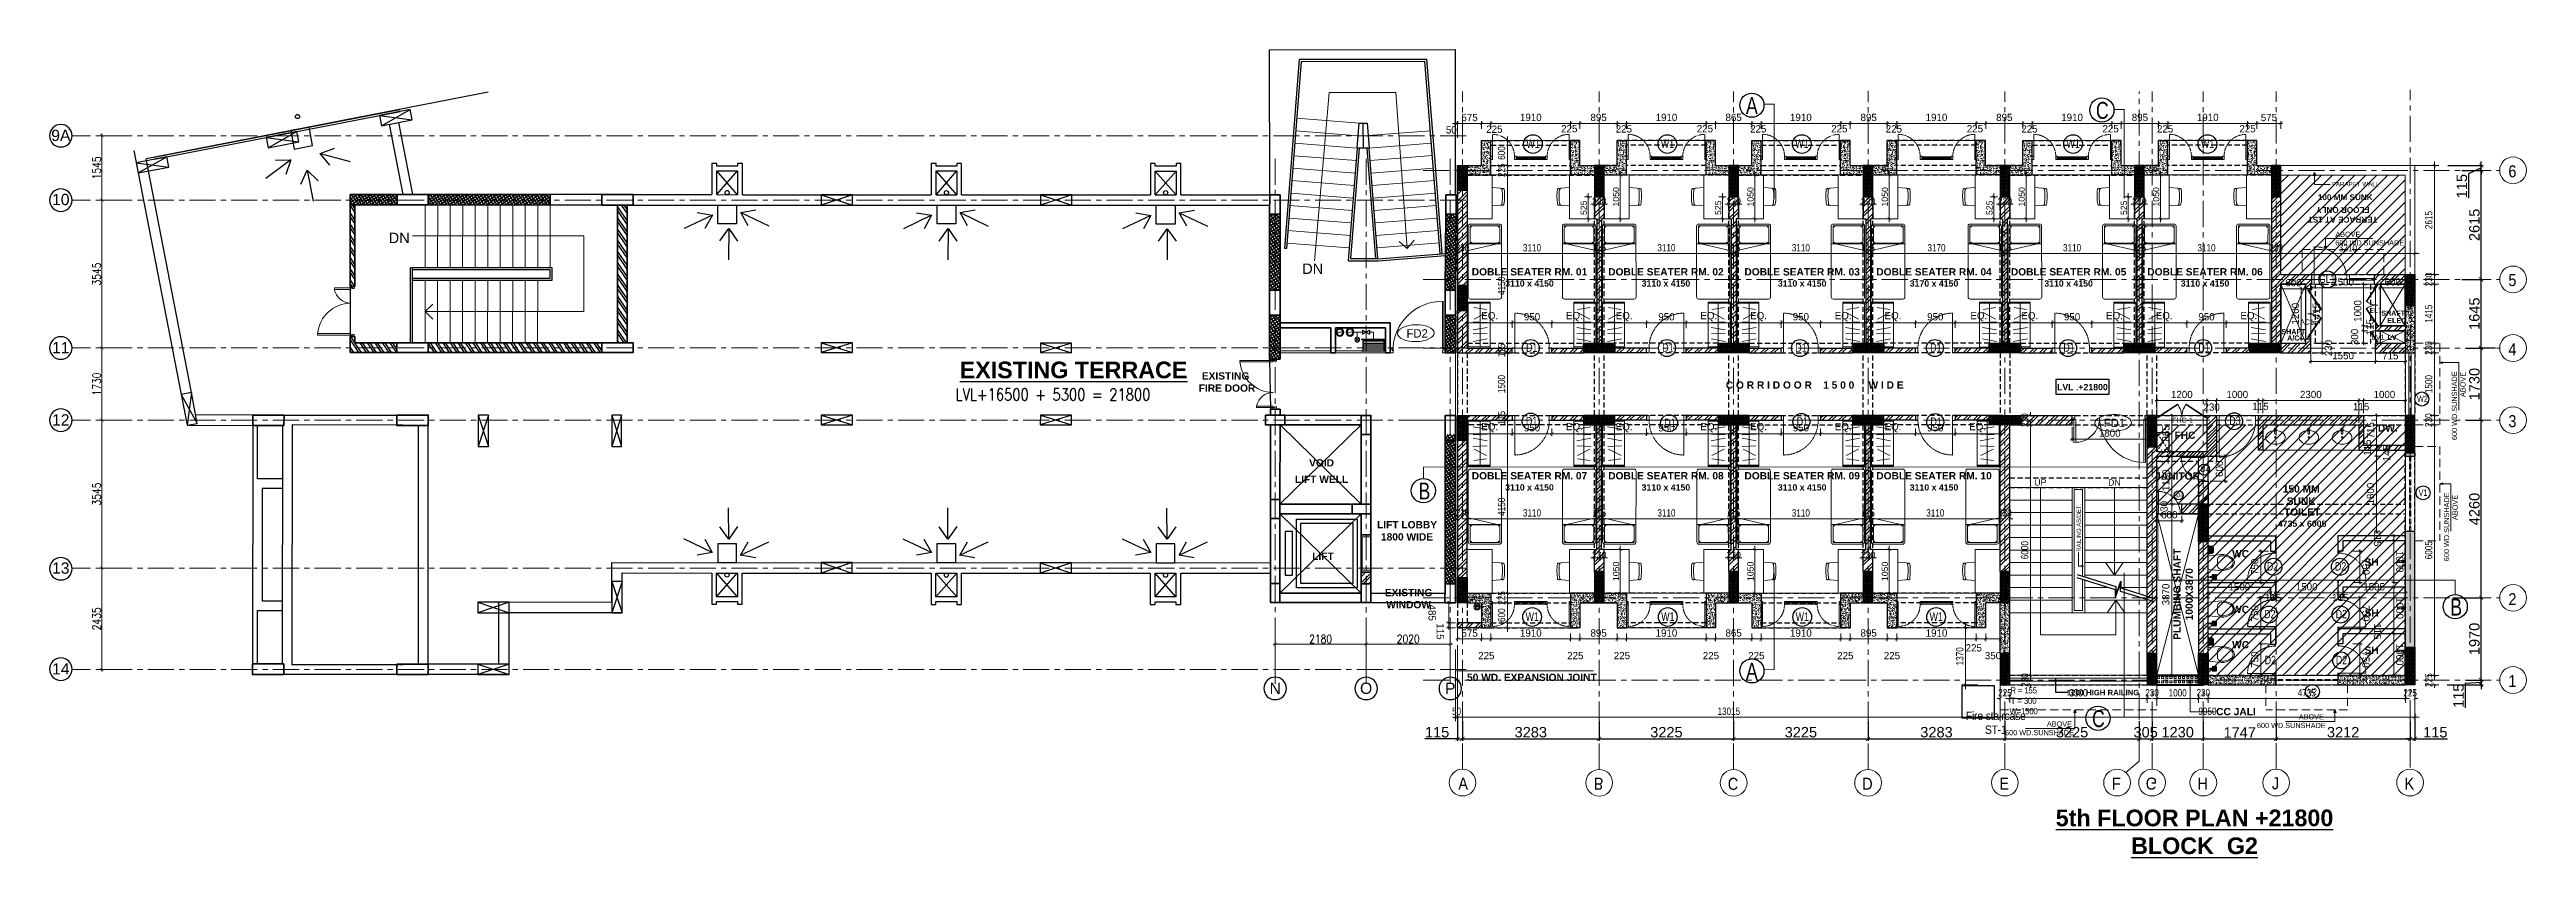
# Model space of a CAD drawing. Header units: millimetres. Extents: x -286480 to 108094, y -227925 to 10018.
# Drawn here: x -116484 to -57061, y -142679 to -123310 of the extents above; entities that cross this region are included whole.
import ezdxf
from ezdxf.enums import TextEntityAlignment as Align

# ---------------------------------------------------------------- set-up
doc = ezdxf.new("R2010")
doc.units = ezdxf.units.MM
doc.header["$LTSCALE"] = 100
doc.header["$MEASUREMENT"] = 0
doc.header["$PDMODE"] = 67
for name, pattern in [('ACAD_ISO03W100', [30, 12, -18]), ('CENTER', [2, 1.25, -0.25, 0.25, -0.25]), ('DASHED', [0.75, 0.5, -0.25]), ('DASHED2', [0.375, 0.25, -0.125]), ('HIDDEN', [0.375, 0.25, -0.125]), ('HIDDEN2', [0.1875, 0.125, -0.0625])]:
    doc.linetypes.add(name, pattern=pattern)
doc.layers.get('0').update_dxf_attribs({"lineweight": 25})
for name, color, linetype, lineweight in [('A-ANNO-COLUMN-HATCH', 253, 'Continuous', 9), ('A-ANNO-DOOR', 40, 'Continuous', 18), ('A-ANNO-FIXTURE', 31, 'Continuous', 15), ('A-ANNO-GRID', 251, 'CENTER', 9), ('A-ANNO-TEXT', 7, 'Continuous', 25), ('A-ANNO-WALL', 1, 'Continuous', 30), ('A-Detail Lines', 8, 'Continuous', 25), ('A-DOOR', 4, 'Continuous', 9), ('A-Steps', 3, 'Continuous', 9), ('A-Wall Sec', 1, 'Continuous', 30), ('A-WIN', 5, 'Continuous', 25), ('AAC BLOCK HATCH', 253, 'Continuous', 5), ('ACC BLOCK', 211, 'Continuous', 30), ('Anno_Labels', 7, 'Continuous', 9), ('AREA', 6, 'Continuous', 25), ('beam', 3, 'Continuous', 20), ('column hatch', 12, 'Continuous', 5), ('dim', 7, 'Continuous', 13), ('DIM INTERIOR', 4, 'Continuous', 5), ('DIM INTERNAL', 221, 'Continuous', 25), ('DOOR TAB', 7, 'Continuous', 5), ('DW-NO', 7, 'Continuous', 25), ('fixtures', 171, 'Continuous', 15), ('FURNITURE LAYOUT', 37, 'Continuous', 15), ('GLASS', 150, 'Continuous', 5), ('GRID TAB', 21, 'Continuous', 5), ('L-ELEV', 254, 'Continuous', 5), ('projection', 200, 'DASHED', 18), ('RAILING', 11, 'Continuous', 9), ('S-COL', 4, 'Continuous', 30), ('S-Concrete', 1, 'Continuous', 30), ('Stairs', 2, 'Continuous', 18), ('text', 7, 'Continuous', 9), ('TEXT-MISC', 7, 'Continuous', 20), ('WALL HATCH', 24, 'Continuous', 9)]:
    doc.layers.add(name, color=color, linetype=linetype, lineweight=lineweight)
for name, color, linetype in [('A-Anno-Dims', 7, 'Continuous'), ('A-Detail Lines 10', 8, 'Continuous'), ('A-Elevation', 4, 'Continuous'), ('A-Wall Patt', 8, 'Continuous'), ('A-Window', 4, 'Continuous'), ('DIM1', 132, 'Continuous'), ('MKG VER.PIPE', 7, 'Continuous')]:
    doc.layers.add(name, color=color, linetype=linetype)
doc.layers.add('cutout', color=7, linetype='HIDDEN', lineweight=20, true_color=0x0544ff)
doc.layers.add('hatch', color=7, linetype='Continuous', lineweight=9, true_color=0xbababa)
doc.styles.add('ARIAL', font='arial.ttf', dxfattribs={"width": 0.8})
doc.styles.add('CENTURY-GOTHIC', font='GOTHIC.TTF', dxfattribs={"height": 175})
doc.styles.add('d125', font='romans.shx', dxfattribs={"width": 0.8})
doc.styles.add('DIM_100', font='romans.shx', dxfattribs={"width": 0.8, "height": 125})
doc.styles.add('GOTHIC-TITLE', font='GOTHIC.TTF', dxfattribs={"width": 0.9, "height": 20})
doc.styles.add('RomanS', font='romans.shx', dxfattribs={"width": 0.8})
doc.styles.add('SIZE', font='arial.ttf', dxfattribs={"width": 0.75, "height": 200})
doc.styles.get("Standard").update_dxf_attribs({"font": 'sanss___.ttf'})
doc.styles.add('Tower', font='arial.ttf', dxfattribs={"height": 250})
doc.dimstyles.new('1.125', dxfattribs={"dimtxt": 175, "dimasz": 75, "dimexe": 50, "dimexo": 50, "dimgap": 50, "dimtad": 1, "dimdec": 0, "dimrnd": 5, "dimzin": 0, "dimdsep": 46, "dimtxsty": 'CENTURY-GOTHIC', "dimblk": 'ARCHTICK', "dimcen": 5, "dimdle": 40, "dimclrd": 256, "dimclre": 8, "dimclrt": 213, "dimadec": 0, "dimazin": 0, "dimtfac": 1, "dimtdec": 0, "dimtofl": 0, "dimtmove": 2, "dimatfit": 2, "dimldrblk": 'OPEN30', "dimfxl": 80, "dimtolj": 1, "dimtzin": 0, "dimlwd": 15, "dimlwe": 9, "dimarcsym": 1})
doc.dimstyles.new('150', dxfattribs={"dimtxt": 200, "dimasz": 75, "dimexe": 50, "dimexo": 50, "dimgap": 25, "dimtad": 1, "dimdec": 0, "dimzin": 0, "dimdsep": 46, "dimtxsty": 'RomanS', "dimblk1": 'ARCHTICK', "dimblk2": 'ARCHTICK', "dimsah": 1, "dimcen": 0, "dimdle": 50, "dimclrd": 256, "dimclre": 8, "dimclrt": 256, "dimadec": 0, "dimazin": 0, "dimtfac": 1.5, "dimtdec": 0, "dimtofl": 0, "dimtmove": 2, "dimatfit": 3, "dimldrblk": 'ARCHTICK', "dimfxl": 50, "dimtolj": 1, "dimtzin": 0, "dimlwd": 15, "dimlwe": 9, "dimarcsym": 0})
doc.dimstyles.new('D 75', dxfattribs={"dimtxt": 175, "dimasz": 75, "dimexe": 100, "dimexo": 100, "dimgap": 50, "dimtad": 1, "dimdec": 0, "dimrnd": 5, "dimzin": 0, "dimdsep": 46, "dimtxsty": 'ARIAL', "dimblk": 'ARCHTICK', "dimcen": 0.09, "dimdle": 100, "dimclrd": 256, "dimclrt": 256, "dimadec": 0, "dimazin": 0, "dimtfac": 1, "dimtdec": 0, "dimtix": 1, "dimtofl": 0, "dimtmove": 1, "dimatfit": 3, "dimfxl": 135, "dimtolj": 1, "dimtzin": 0, "dimlwd": 9, "dimlwe": 9, "dimarcsym": 0})
doc.dimstyles.new('D100', dxfattribs={"dimtxt": 175, "dimasz": 100, "dimexe": 85, "dimexo": 85, "dimgap": 25, "dimtad": 3, "dimdec": 0, "dimrnd": 5, "dimtxsty": 'Standard', "dimblk": 'ARCHTICK', "dimcen": 100, "dimdle": 85, "dimclrd": 256, "dimclre": 256, "dimclrt": 256, "dimadec": 0, "dimazin": 0, "dimtfac": 1, "dimtdec": 0, "dimtmove": 1, "dimatfit": 3, "dimfxl": 300, "dimlwd": -1, "dimlwe": -1, "dimarcsym": 0})
doc.dimstyles.new('DIM 1', dxfattribs={"dimtxt": 185, "dimasz": 200, "dimexe": 100, "dimexo": 50, "dimgap": 125, "dimtad": 3, "dimdec": 0, "dimtxsty": 'Standard', "dimblk": 'OBLIQUE', "dimcen": 250, "dimdle": 100, "dimclrd": 256, "dimclre": 256, "dimclrt": 256, "dimadec": 0, "dimazin": 0, "dimtfac": 1, "dimtdec": 0, "dimtmove": 1, "dimatfit": 3, "dimldrblk": 'OBLIQUE', "dimfxl": 1, "dimlwd": -1, "dimlwe": -1, "dimarcsym": 0})
doc.dimstyles.new('DIM_100', dxfattribs={"dimscale": 0, "dimtxt": 125, "dimasz": 100, "dimexe": 50, "dimexo": 10, "dimgap": 10, "dimtad": 1, "dimdec": 0, "dimrnd": 5, "dimzin": 4, "dimdsep": 46, "dimtxsty": 'DIM_100', "dimblk": 'ARCHTICK', "dimcen": 3, "dimdle": 100, "dimclrd": 256, "dimclre": 256, "dimclrt": 5, "dimadec": 0, "dimazin": 0, "dimtfac": 4, "dimtdec": 0, "dimtofl": 0, "dimtmove": 1, "dimatfit": 0, "dimfxl": 50, "dimtolj": 1, "dimtzin": 0, "dimlwd": -1, "dimlwe": -1, "dimarcsym": 0})
doc.dimstyles.new('IIITD_WD_L @ 100', dxfattribs={"dimscale": 100, "dimtxt": 2.5, "dimasz": 1, "dimexe": 0.5, "dimexo": 0.25, "dimgap": 0.3, "dimtad": 1, "dimdec": 0, "dimrnd": 1, "dimzin": 0, "dimdsep": 46, "dimtxsty": 'Standard', "dimblk": 'ARCHTICK', "dimcen": 0.2, "dimdle": 1, "dimclrd": 8, "dimclre": 8, "dimadec": 0, "dimazin": 0, "dimtfac": 1, "dimtdec": 0, "dimtofl": 0, "dimtmove": 0, "dimatfit": 0, "dimfxl": 2, "dimtolj": 1, "dimtzin": 0, "dimlwd": -1, "dimlwe": -1, "dimarcsym": 0})
pattern_1 = [(45, (-52867.96, -26915.24), (-119.32427, 119.32427), []), (45, (-52788.41, -26915.24), (-119.32427, 119.32427), [])]
pattern_2 = [(45, (-50166.78, 65801.18), (-119.32427, 119.32427), []), (45, (-50087.23, 65801.18), (-119.32427, 119.32427), [])]
pattern_3 = [(45, (-169512.16, 128468.05), (-119.32427, 119.32427), []), (45, (-169432.6, 128468.05), (-119.32427, 119.32427), [])]
pattern_4 = [(50, (-169512.26, 65801.18), (107.589027, -9.41282), [11.25, -123.75]), (355, (-169512.26, 65801.18), (-20.8127, 112.82882), [9, -99]), (100.451444, (-169503.29, 65800.4), (86.776327, 103.416), [9.56103, -105.171317]), (46.1842, (-169512.26, 65831.18), (160.0862, -24.82789), [16.875, -185.625]), (96.635635, (-169498.92, 65829.11), (140.19929, 146.11779), [14.34155, -157.75706]), (351.18416, (-169512.26, 65831.18), (140.19929, 146.11779), [13.5, -148.5]), (21, (-169497.26, 65823.68), (89.536058, -60.392834), [11.25, -123.75]), (326, (-169497.26, 65823.68), (36.4973, 108.772507), [9, -99]), (71.451445, (-169489.8, 65818.65), (126.033357, 48.379673), [9.56103, -105.171317]), (37.5, (-169512.26, 65801.183), (1.823978, 49.934078), [0, -97.8, 0, -100.5, 0, -99.375]), (7.5, (-169512.26, 65801.183), (39.46043, 59.161757), [0, -57.3, 0, -95.55, 0, -37.875]), (327.5, (-169545.71, 65801.183), (80.0733654, -3.383231), [0, -37.5, 0, -117, 0, -155.25]), (317.5, (-169560.71, 65801.18), (87.477925, 15.015747), [0, -48.75, 0, -77.7, 0, -110.25])]
pattern_5 = [(45, (-189486.54, -163836.95), (-119.32427, 119.32427), []), (45, (-189407, -163836.95), (-119.32427, 119.32427), [])]
pattern_6 = [(50, (-166996.76, 168083.75), (107.589027, -9.41282), [11.25, -123.75]), (355, (-166996.76, 168083.75), (-20.8127, 112.82882), [9, -99]), (100.451444, (-166987.8, 168082.96), (86.776327, 103.416), [9.56103, -105.171317]), (46.1842, (-166996.76, 168113.75), (160.0862, -24.82789), [16.875, -185.625]), (96.635635, (-166983.42, 168111.68), (140.19929, 146.11779), [14.34155, -157.75706]), (351.184164, (-166996.76, 168113.75), (140.19929, 146.11779), [13.5, -148.5]), (21, (-166981.76, 168106.25), (89.536058, -60.392834), [11.25, -123.75]), (326, (-166981.76, 168106.25), (36.4973, 108.772507), [9, -99]), (71.451445, (-166974.3, 168101.21), (126.033357, 48.379673), [9.56103, -105.171317]), (37.5, (-166996.763, 168083.747), (1.8239783, 49.934078), [0, -97.8, 0, -100.5, 0, -99.375]), (7.5, (-166996.763, 168083.747), (39.460431, 59.161757), [0, -57.3, 0, -95.55, 0, -37.875]), (327.5, (-167030.213, 168083.747), (80.0733654, -3.383231), [0, -37.5, 0, -117, 0, -155.25]), (317.5, (-167045.21, 168083.75), (87.477925, 15.015747), [0, -48.75, 0, -77.7, 0, -110.25])]
pattern_7 = [(45, (-189486.547, -163836.948), (-22.097087, 22.097087), []), (135, (-189486.547, -163836.948), (-22.097087, -22.097087), [])]
pattern_8 = [(45, (-189429.047, -163836.948), (-22.097087, 22.097087), []), (135, (-189429.047, -163836.948), (-22.097087, -22.097087), [])]
pattern_9 = [(45, (-189429.047, -163836.948), (-22.097087, 22.097087), []), (135, (-189429.047, -163836.948), (-22.097087, -22.097087), [])]
pattern_10 = [(45, (-189429.047, -163836.948), (-22.097087, 22.097087), []), (135, (-189429.047, -163836.948), (-22.097087, -22.097087), [])]
pattern_11 = [(124.022009, (-215110.53, 154938.72), (-51.80142, -34.969457), []), (214.022009, (-215110.53, 154938.72), (34.969457, -51.80142), [])]

msp = doc.modelspace()

# ---------------------------------------------------------------- texts
at = {"layer": 'A-ANNO-TEXT', "extrusion": (0.02633, 0.006741, 0.999631), "insert": (-61469.6, -127271.6, 140.6), "char_height": 120, "width": 2326.881, "attachment_point": 5, "text_direction": (-0.999653, -3e-05, 0.02633), "style": 'Tower'}
msp.add_mtext('{\\fArial|b1|i0|c0|p34;\\H1.1667x;TERRACE AT 1ST FLOOR ONLY }', dxfattribs=at)
at = {"layer": 'A-ANNO-TEXT', "attachment_point": 5, "style": 'Tower'}
for s, insert, char_height, width in [('{\\fArial|b1|i0|c0|p34;\\H1.1667x;100 MM SUNK}', (-61409.5, -126851.5, 14.5), 120, 2326.881), ('{\\fArial|b1|i0|c0|p34;\\H1.1667x;DOBLE SEATER RM. 01\\P\\H0.85714x;3110 x 4150}', (-80978.9, -128773.3, 24.4), 150, 2908.602), ('{\\fArial|b1|i0|c0|p34;\\H1.1667x;DOBLE SEATER RM. 02\\P\\H0.85714x;3110 x 4150}', (-77705.7, -128773.3, 24.4), 150, 2908.602), ('{\\fArial|b1|i0|c0|p34;\\H1.1667x;DOBLE SEATER RM. 03\\P\\H0.85714x;3110 x 4150}', (-74437.7, -128773.3, 24.4), 150, 2908.602), ('{\\fArial|b1|i0|c0|p34;\\H1.1667x;DOBLE SEATER RM. 04\\P\\H0.85714x;3170 x 4150}', (-71274.4, -128773.3, 24.4), 150, 2908.602), ('{\\fArial|b1|i0|c0|p34;\\H1.1667x;DOBLE SEATER RM. 05\\P\\H0.85714x;3110 x 4150}', (-68046.1, -128773.3, 24.4), 150, 2908.602), ('{\\fArial|b1|i0|c0|p34;\\H1.1667x;DOBLE SEATER RM. 06\\P\\H0.85714x;3110 x 4150}', (-64772.8, -128773.3, 24.4), 150, 2908.602), ('{\\fArial|b1|i0|c0|p34;\\H1.1667x;SHAFT}', (-62654.8, -130074.8, -17.3), 105, 2036.021), ('{\\fArial|b1|i0|c0|p34;\\H1.1667x;SHAFT}', (-60258.4, -129630.9, 24.4), 105, 2036.021), ('\\pi-315,l420,t840;{\\fArial|b1|i0|c0|p34;\\H1.1667x;ELEC.^I}', (-60201.6, -129807.8, 37.3), 105, 2036.021), ('{\\fArial|b1|i0|c0|p34;\\H1.1667x;A/C}', (-62654.8, -130226.9, -17.3), 105, 2036.021), ('{\\fArial|b1|i0|c0|p34;\\H1.1667x;LV}', (-60284.4, -130209.4, -180.7), 105, 2036.021), ('{\\fArial|b1|i0|c0|p34;\\LEXISTING TERRACE}', (-91917.9, -130993.3, 5.4), 400, 7685.208), ('{\\fArial|b1|i0|c0|p34;\\H1.1667x;C O R R I D O O R    1 5 0 0     W I D E }', (-74137.3, -131352.9, 24.4), 150, 4500), ('{\\fArial|b1|i0|c0|p34;LVL .+21800}', (-67714.2, -131403, 5.4), 150, 2908.602), ('{\\fArial|b1|i0|c0|p34;\\H1.1667x;FHC}', (-65253.3, -132557.4, 24.4), 150, 2908.602), ('{\\fArial|b1|i0|c0|p34;\\H1.1667x;DW.}', (-60387.6, -132383.8, -180.7), 150, 2908.602), ('{\\fArial|b1|i0|c0|p34;\\H1.1667x;LIFT WELL}', (-85967.7, -133612.6, -5.4), 150, 2908.602), ('{\\fArial|b1|i0|c0|p34;\\H1.1667x;VOID}', (-85967.7, -133219.3, -5.4), 150, 2908.602), ('{\\fArial|b1|i0|c0|p34;\\H1.1667x;DOBLE SEATER RM. 07\\P\\H0.85714x;3110 x 4150}', (-80978.9, -133662.1, 24.4), 150, 2908.602), ('{\\fArial|b1|i0|c0|p34;\\H1.1667x;DOBLE SEATER RM. 08\\P\\H0.85714x;3110 x 4150}', (-77705.7, -133662.1, 24.4), 150, 2908.602), ('{\\fArial|b1|i0|c0|p34;\\H1.1667x;DOBLE SEATER RM. 09\\P\\H0.85714x;3110 x 4150}', (-74437.7, -133662.1, 24.4), 150, 2908.602), ('{\\fArial|b1|i0|c0|p34;\\H1.1667x;DOBLE SEATER RM. 10\\P\\H0.85714x;3110 x 4150}', (-71274.4, -133662.1, 24.4), 150, 2908.602), ('{\\fArial|b1|i0|c0|p34;\\H1.1667x;JANITOR}', (-65431.8, -133535.8, 24.4), 150, 2908.602), ('{\\fArial|b1|i0|c0|p34;\\H1.1667x;150 MM \\PSUNK}', (-62466.9, -133990.8, 30.5), 150, 3138.667), ('{\\fArial|b1|i0|c0|p34;\\H1.1667x;LIFT LOBBY\\P1800 WIDE}', (-83916.9, -134848.5, -5.4), 150, 2908.602), ('{\\fArial|b1|i0|c0|p34;\\H1.1667x;TOILET\\P\\H0.85714x;4735 x 6005}', (-62443.7, -134532.2, 24.4), 150, 3138.667), ('{\\fArial|b1|i0|c0|p34;\\H1.1667x;LIFT}', (-85933.4, -135456.6, -5.4), 150, 2908.602), ('{\\fArial|b1|i0|c0|p34;\\H1.1667x;WC}', (-63919.5, -135398.3, -33.7), 150, 2908.602), ('{\\fArial|b1|i0|c0|p34;\\H1.1667x;SH}', (-60776.2, -135597.7, -8.7), 150, 2908.602), ('{\\fArial|b1|i0|c0|p34;\\H1.1667x;WC}', (-63919.5, -136734, -33.7), 150, 2908.602), ('{\\fArial|b1|i0|c0|p34;\\H1.1667x;SH}', (-60776.2, -136819.5, -20.2), 150, 2908.602), ('{\\fArial|b1|i0|c0|p34;\\H1.1667x;WC}', (-63919.5, -137579.7, -33.7), 150, 2908.602), ('{\\fArial|b1|i0|c0|p34;\\H1.1667x;SH}', (-60776.2, -137711.7, -20.2), 150, 2908.602), ('{\\fArial|b1|i0|c0|p34;\\H1.1667x;50 WD. EXPANSION JOINT}', (-80922.7, -138362.5, 24.4), 150, 3740.619), ('{\\W0.9;\\T0.95;R = 155\\PT = 300\\PW=1500}', (-69126.3, -138923.3, 121), 150, 2908.602), ('{\\fArial|b1|i0|c0|p34;\\H1.1667x;1200 HIGH RAILING}', (-67219, -138727.5, -53.5), 113.535, 2201.521), ('{\\W0.9;\\T0.95;Fire staircase\\PST-1}', (-69795, -139450.8, 107.4), 200, 2908.602), ('{\\fArial|b1|i0|c0|p34;\\H1.1667x;CC JALI}', (-64030.6, -139184.5, -86.8), 150, 2908.602), ('{\\fArial|b1|i0|c0|p34;\\L5th FLOOR PLAN +21800\\PBLOCK  G2}', (-65024.8, -142068.1, 5.4), 400, 11256.95)]:
    msp.add_mtext(s, dxfattribs=dict(at, insert=insert, char_height=char_height, width=width))
at = {"layer": 'A-ANNO-TEXT', "color": 1, "true_color": 0xf50000, "char_height": 150, "width": 2908.602, "attachment_point": 5, "style": 'Tower'}
for s, insert in [('{\\fArial|b1|i0|c0|p34;\\H1.1667x;EXISTING\\P FIRE DOOR}', (-88269.9, -131281.8, -5.4)), ('{\\fArial|b1|i0|c0|p34;\\H1.1667x;EXISTING\\PWINDOW}', (-83879, -136474.8, -5.4))]:
    msp.add_mtext(s, dxfattribs=dict(at, insert=insert))
at = {"layer": 'A-ANNO-TEXT', "insert": (-65297.1, -136368.7, 12.6), "char_height": 150, "width": 2908.602, "attachment_point": 5, "rotation": 90, "style": 'Tower'}
msp.add_mtext('{\\fArial|b1|i0|c0|p34;\\H1.1667x;PLUMBING SHAFT\\P1000X3870}', dxfattribs=at)
at = {"layer": 'dim', "color": 213, "ltscale": 0.1, "insert": (-63141.6, -136447.8, 12.8), "char_height": 175, "attachment_point": 5, "style": 'CENTURY-GOTHIC'}
msp.add_mtext('\\A1;115', dxfattribs=at)
at = {"layer": 'DW-NO', "color": 51, "style": 'SIZE', "width": 0.75}
for s, height, p in [('A', 405.3, (-75786.8, -124856.4, -0.1)), ('C', 405.3, (-67390, -124972, 13.9)), ('W1', 202.67, (-81053.3, -125668.5, -370.4)), ('W1', 202.67, (-77828.3, -125668.5, -370.4)), ('W1', 202.67, (-74603.3, -125668.5, -370.4)), ('W1', 202.67, (-68095.8, -125668.5, -357.7)), ('W1', 202.67, (-64870.8, -125668.5, -344.8)), ('GL1', 192.53, (-62032.5, -128905.1, -97.2)), ('D1', 202.67, (-81061.9, -130557.2, 666.3)), ('D1', 202.67, (-77794.9, -130557.1, 472.1)), ('D1', 202.67, (-74604.2, -130557.1, 282.4)), ('D1', 202.67, (-71367.2, -130557, 90)), ('D1', 202.67, (-68170.6, -130557, -100)), ('D1', 202.67, (-64931.8, -130556.9, -292.6)), ('W2', 152, (-59687.2, -131758.5, 27.4)), ('D1', 202.67, (-81065.1, -132318.7, 666.2)), ('D1', 202.67, (-77746.2, -132360.5, -369.8)), ('D1', 202.67, (-74569.1, -132326.4, 280)), ('D1', 202.67, (-71360.9, -132331.3, 89.3)), ('D3', 202.67, (-64189.8, -132309.1, -292.6)), ('B', 405.3, (-83641.8, -134097.3, -0.1)), ('D4', 131.73, (-64884.9, -133440.3, -185.1)), ('D4', 105.39, (-65464.7, -134044.7, 14.5)), ('V1', 152, (-59649.2, -134009.6, -106.6)), ('D2', 202.67, (-63288.8, -135802.3, 20.9)), ('D2', 202.67, (-61656.1, -135802.3, 20.9)), ('B', 405.3, (-58888.3, -136879, -0.1)), ('W1', 202.67, (-81072.4, -137007.3, -415)), ('W1', 202.67, (-77818.6, -137007.3, -369.8)), ('W1', 202.67, (-74593.6, -137007.3, -369.8)), ('W1', 202.67, (-71380.5, -137007.3, -369.8)), ('D2', 202.67, (-63353.5, -136947, 19)), ('D2', 202.67, (-61639.3, -136947, 20.9)), ('D2', 202.67, (-63341.2, -138047.5, 73.9)), ('D2', 202.67, (-61633.9, -138047.5, 81.9)), ('A', 405.3, (-75786.8, -138418.2, -0.1)), ('V2', 152, (-62302.8, -138775.9, -262.8)), ('C', 405.3, (-67483.2, -139554.4, 13.9))]:
    msp.add_text(s, height=height, dxfattribs=at).set_placement(p)
at = {"layer": 'text', "color": 40}
for s, height, p in [('PARAPET WALL', 106.25, (-61733, -126590.7, 32)), ('ABOVE', 125, (-61646.4, -127802, 36.7)), ('600 WD.SUNSHADE', 125, (-61646.4, -128006, 36.7)), ('600 WD.SUNSHADE', 125, (-69569.3, -139750.3, 40.2)), ('ABOVE', 125, (-68566.4, -139542.3, 40.2)), ('600 WD.SUNSHADE', 125, (-63526.7, -139577.6, 39.2)), ('ABOVE', 125, (-62523.9, -139369.7, 39.2))]:
    msp.add_text(s, height=height, dxfattribs=at).set_placement(p)
for s, p in [('600 WD.SUNSHADE', (-58727.2, -132673, 25.7)), ('ABOVE', (-58523.1, -131639.7, 25.7)), ('600 WD.SUNSHADE', (-58916.3, -135577.7, 39.2)), ('ABOVE', (-58711.3, -134588.8, 37.6))]:
    msp.add_text(s, height=125, rotation=90, dxfattribs=at).set_placement(p)
at = {"layer": 'text', "style": 'd125', "width": 0.8}
msp.add_text('LVL+16500 + 5300 = 21800', height=287.5, dxfattribs=at).set_placement((-94747.2, -131724.8, 30.6))
at = {"layer": 'text', "color": 6}
msp.add_text('RAILING AS/DET.', height=100, rotation=90, dxfattribs=at).set_placement((-67752, -135346.6, 24))
at = {"layer": 'text', "char_height": 250, "width": 501.315, "attachment_point": 1, "rotation": 0.022009}
for insert in [(-108348.2, -127700.2, 12.8), (-86432.4, -128439.7, 12.8)]:
    msp.add_mtext('{\\fArial|b0|i0|c0|p34;DN}', dxfattribs=dict(at, insert=insert))
at = {"layer": 'text', "linetype": 'Continuous', "extrusion": (0.000124809, 0.002858, 0.999996), "char_height": 150, "width": 369.412, "attachment_point": 3, "text_direction": (1, 0, -0.000125)}
for s, insert in [('{\\fArial|b0|i0|c0|p34;UP }', (-68578.5, -133614, -68.8)), ('{\\fArial|b0|i0|c0|p34;DN}', (-66794.4, -133614, -68.8))]:
    msp.add_mtext(s, dxfattribs=dict(at, insert=insert))
at = {"layer": 'TEXT-MISC'}
for s, p in [('EL1', (-60831.1, -129627.5, -19.3)), ('AC1', (-62492.2, -129903.4, -19.3)), ('LV1', (-60770.7, -130265.9, -19.3)), ('FHC-1', (-65565.3, -132257.2, 24.7))]:
    msp.add_text(s, height=122.51, dxfattribs=at).set_placement(p)

# ---------------------------------------------------------------- blocks, each defined once
blk = doc.blocks.new('_ArchTick')
at = {"const_width": 0.15}
blk.add_lwpolyline([(-0.5, -0.5), (0.5, 0.5)], dxfattribs=at)
blk = doc.blocks.new('*D867')
at = {"layer": 'Defpoints', "color": 0, "ltscale": 0.1, "transparency": 16777216}
for p in [(-82754, -125079), (-82704, -125476), (-82754, -126009, -1)]:
    blk.add_point(p, dxfattribs=at)
at = {"layer": 'dim', "lineweight": 15, "ltscale": 0.1, "transparency": 16777216}
for p, q in [((-82754, -125079), (-82829, -125079)), ((-82704, -125079), (-82629, -125079))]:
    blk.add_line(p, q, dxfattribs=at)
at = {"layer": 'dim', "color": 8, "lineweight": 9, "ltscale": 0.1, "transparency": 16777216}
for p, q in [((-82754, -125959), (-82754, -125029)), ((-82704, -125426), (-82704, -125029))]:
    blk.add_line(p, q, dxfattribs=at)
at = {"layer": 'dim', "lineweight": 15, "ltscale": 0.1, "transparency": 16777216, "xscale": 75, "yscale": 75, "zscale": 75}
blk.add_blockref('_ArchTick', (-82754, -125079), dxfattribs=at)
at = {"layer": 'dim', "lineweight": 15, "ltscale": 0.1, "transparency": 16777216, "xscale": 75, "yscale": 75, "zscale": 75, "rotation": 180}
blk.add_blockref('_ArchTick', (-82704, -125079), dxfattribs=at)
at = {"layer": 'dim', "color": 213, "ltscale": 0.1, "transparency": 16777216, "insert": (-82855, -125236), "char_height": 175, "attachment_point": 5, "style": 'CENTURY-GOTHIC'}
blk.add_mtext('\\A1;50', dxfattribs=at)
blk = doc.blocks.new('_Open30')
at = {"color": 0, "linetype": 'ByBlock', "lineweight": -2}
for p, q in [((-1, 0.27), (0, 0)), ((0, 0), (-1, -0.27)), ((0, 0), (-1, 0))]:
    blk.add_line(p, q, dxfattribs=at)
blk = doc.blocks.new('Grid Head')
blk.add_circle((0, 0), 3)
at = {"layer": 'Anno_Labels'}
blk.add_attdef('GRID_NAME', text='', height=3, dxfattribs=at).set_placement((0, 0), align=Align.MIDDLE_CENTER)
blk = doc.blocks.new('*D868')
at = {"layer": 'Defpoints', "color": 0, "ltscale": 0.1, "transparency": 16777216}
for p in [(-114730, -126920), (-115230, -130465), (-114730, -130465)]:
    blk.add_point(p, dxfattribs=at)
at = {"layer": 'DIM INTERNAL', "color": 8, "lineweight": 9, "ltscale": 0.1, "transparency": 16777216}
for p, q in [((-114780, -126920), (-115280, -126920)), ((-114780, -130465), (-115280, -130465))]:
    blk.add_line(p, q, dxfattribs=at)
at = {"layer": 'DIM INTERNAL', "lineweight": 15, "ltscale": 0.1, "transparency": 16777216}
blk.add_line((-115230, -126870), (-115230, -130515), dxfattribs=at)
at = {"layer": 'DIM INTERNAL', "lineweight": 15, "ltscale": 0.1, "transparency": 16777216, "xscale": 75, "yscale": 75, "zscale": 75}
for p, rotation in [((-115230, -126920), 90), ((-115230, -130465), 270)]:
    blk.add_blockref('_ArchTick', p, dxfattribs=dict(at, rotation=rotation))
at = {"layer": 'DIM INTERNAL', "ltscale": 0.1, "transparency": 16777216, "insert": (-115355, -128693), "char_height": 200, "attachment_point": 5, "rotation": 90, "style": 'RomanS'}
blk.add_mtext('\\A1;3545', dxfattribs=at)
blk = doc.blocks.new('*D869')
at = {"layer": 'Defpoints', "color": 0, "ltscale": 0.1, "transparency": 16777216}
for p in [(-114730, -132195), (-115230, -135740), (-114730, -135740)]:
    blk.add_point(p, dxfattribs=at)
at = {"layer": 'DIM INTERNAL', "color": 8, "lineweight": 9, "ltscale": 0.1, "transparency": 16777216}
for p, q in [((-114780, -132195), (-115280, -132195)), ((-114780, -135740), (-115280, -135740))]:
    blk.add_line(p, q, dxfattribs=at)
at = {"layer": 'DIM INTERNAL', "lineweight": 15, "ltscale": 0.1, "transparency": 16777216}
blk.add_line((-115230, -132145), (-115230, -135790), dxfattribs=at)
at = {"layer": 'DIM INTERNAL', "lineweight": 15, "ltscale": 0.1, "transparency": 16777216, "xscale": 75, "yscale": 75, "zscale": 75}
for p, rotation in [((-115230, -132195), 90), ((-115230, -135740), 270)]:
    blk.add_blockref('_ArchTick', p, dxfattribs=dict(at, rotation=rotation))
at = {"layer": 'DIM INTERNAL', "ltscale": 0.1, "transparency": 16777216, "insert": (-115355, -133968), "char_height": 200, "attachment_point": 5, "rotation": 90, "style": 'RomanS'}
blk.add_mtext('\\A1;3545', dxfattribs=at)
blk = doc.blocks.new('*D870')
at = {"layer": 'Defpoints', "color": 0, "ltscale": 0.1, "transparency": 16777216}
for p in [(-114730, -135740), (-115230, -138175), (-114730, -138175)]:
    blk.add_point(p, dxfattribs=at)
at = {"layer": 'DIM INTERNAL', "color": 8, "lineweight": 9, "ltscale": 0.1, "transparency": 16777216}
for p, q in [((-114780, -135740), (-115280, -135740)), ((-114780, -138175), (-115280, -138175))]:
    blk.add_line(p, q, dxfattribs=at)
at = {"layer": 'DIM INTERNAL', "lineweight": 15, "ltscale": 0.1, "transparency": 16777216}
blk.add_line((-115230, -135690), (-115230, -138225), dxfattribs=at)
at = {"layer": 'DIM INTERNAL', "lineweight": 15, "ltscale": 0.1, "transparency": 16777216, "xscale": 75, "yscale": 75, "zscale": 75}
for p, rotation in [((-115230, -135740), 90), ((-115230, -138175), 270)]:
    blk.add_blockref('_ArchTick', p, dxfattribs=dict(at, rotation=rotation))
at = {"layer": 'DIM INTERNAL', "ltscale": 0.1, "transparency": 16777216, "insert": (-115355, -136958), "char_height": 200, "attachment_point": 5, "rotation": 90, "style": 'RomanS'}
blk.add_mtext('\\A1;2435', dxfattribs=at)
blk = doc.blocks.new('*D871')
at = {"layer": 'Defpoints', "color": 0, "ltscale": 0.1, "transparency": 16777216}
for p in [(-114730, -130465), (-115230, -132195), (-114730, -132195)]:
    blk.add_point(p, dxfattribs=at)
at = {"layer": 'DIM INTERNAL', "color": 8, "lineweight": 9, "ltscale": 0.1, "transparency": 16777216}
for p, q in [((-114780, -130465), (-115280, -130465)), ((-114780, -132195), (-115280, -132195))]:
    blk.add_line(p, q, dxfattribs=at)
at = {"layer": 'DIM INTERNAL', "lineweight": 15, "ltscale": 0.1, "transparency": 16777216}
blk.add_line((-115230, -130415), (-115230, -132245), dxfattribs=at)
at = {"layer": 'DIM INTERNAL', "lineweight": 15, "ltscale": 0.1, "transparency": 16777216, "xscale": 75, "yscale": 75, "zscale": 75}
for p, rotation in [((-115230, -130465), 90), ((-115230, -132195), 270)]:
    blk.add_blockref('_ArchTick', p, dxfattribs=dict(at, rotation=rotation))
at = {"layer": 'DIM INTERNAL', "ltscale": 0.1, "transparency": 16777216, "insert": (-115355, -131330), "char_height": 200, "attachment_point": 5, "rotation": 90, "style": 'RomanS'}
blk.add_mtext('\\A1;1730', dxfattribs=at)
blk = doc.blocks.new('*D872')
at = {"layer": 'Defpoints', "color": 0, "ltscale": 0.1, "transparency": 16777216}
for p in [(-84899, -137566), (-87079, -138566), (-84899, -138566)]:
    blk.add_point(p, dxfattribs=at)
at = {"layer": 'DIM INTERNAL', "lineweight": 15, "ltscale": 0.1, "transparency": 16777216}
blk.add_line((-87129, -137566), (-84849, -137566), dxfattribs=at)
at = {"layer": 'DIM INTERNAL', "color": 8, "lineweight": 9, "ltscale": 0.1, "transparency": 16777216}
for p, q in [((-87079, -138516), (-87079, -137516)), ((-84899, -138516), (-84899, -137516))]:
    blk.add_line(p, q, dxfattribs=at)
at = {"layer": 'DIM INTERNAL', "lineweight": 15, "ltscale": 0.1, "transparency": 16777216, "xscale": 75, "yscale": 75, "zscale": 75, "rotation": 180}
blk.add_blockref('_ArchTick', (-87079, -137566), dxfattribs=at)
at = {"layer": 'DIM INTERNAL', "lineweight": 15, "ltscale": 0.1, "transparency": 16777216, "xscale": 75, "yscale": 75, "zscale": 75}
blk.add_blockref('_ArchTick', (-84899, -137566), dxfattribs=at)
at = {"layer": 'DIM INTERNAL', "ltscale": 0.1, "transparency": 16777216, "insert": (-85989, -137441), "char_height": 200, "attachment_point": 5, "style": 'RomanS'}
blk.add_mtext('\\A1;2180', dxfattribs=at)
blk = doc.blocks.new('*D873')
at = {"layer": 'Defpoints', "color": 0, "ltscale": 0.1, "transparency": 16777216}
for p in [(-82879, -137566), (-84899, -138566), (-82879, -138566)]:
    blk.add_point(p, dxfattribs=at)
at = {"layer": 'DIM INTERNAL', "lineweight": 15, "ltscale": 0.1, "transparency": 16777216}
blk.add_line((-84949, -137566), (-82829, -137566), dxfattribs=at)
at = {"layer": 'DIM INTERNAL', "color": 8, "lineweight": 9, "ltscale": 0.1, "transparency": 16777216}
for p, q in [((-84899, -138516), (-84899, -137516)), ((-82879, -138516), (-82879, -137516))]:
    blk.add_line(p, q, dxfattribs=at)
at = {"layer": 'DIM INTERNAL', "lineweight": 15, "ltscale": 0.1, "transparency": 16777216, "xscale": 75, "yscale": 75, "zscale": 75, "rotation": 180}
blk.add_blockref('_ArchTick', (-84899, -137566), dxfattribs=at)
at = {"layer": 'DIM INTERNAL', "lineweight": 15, "ltscale": 0.1, "transparency": 16777216, "xscale": 75, "yscale": 75, "zscale": 75}
blk.add_blockref('_ArchTick', (-82879, -137566), dxfattribs=at)
at = {"layer": 'DIM INTERNAL', "ltscale": 0.1, "transparency": 16777216, "insert": (-83889, -137441), "char_height": 200, "attachment_point": 5, "style": 'RomanS'}
blk.add_mtext('\\A1;2020', dxfattribs=at)
blk = doc.blocks.new('*D874')
at = {"layer": 'Defpoints', "color": 0, "ltscale": 0.1, "transparency": 16777216}
for p in [(-114804, -125376), (-115230, -126920), (-114804, -126920)]:
    blk.add_point(p, dxfattribs=at)
at = {"layer": 'DIM INTERNAL', "color": 8, "lineweight": 9, "ltscale": 0.1, "transparency": 16777216}
for p, q in [((-114854, -125376), (-115280, -125376)), ((-114854, -126920), (-115280, -126920))]:
    blk.add_line(p, q, dxfattribs=at)
at = {"layer": 'DIM INTERNAL', "lineweight": 15, "ltscale": 0.1, "transparency": 16777216}
blk.add_line((-115230, -125326), (-115230, -126970), dxfattribs=at)
at = {"layer": 'DIM INTERNAL', "lineweight": 15, "ltscale": 0.1, "transparency": 16777216, "xscale": 75, "yscale": 75, "zscale": 75}
for p, rotation in [((-115230, -125376), 90), ((-115230, -126920), 270)]:
    blk.add_blockref('_ArchTick', p, dxfattribs=dict(at, rotation=rotation))
at = {"layer": 'DIM INTERNAL', "ltscale": 0.1, "transparency": 16777216, "insert": (-115355, -126148), "char_height": 200, "attachment_point": 5, "rotation": 90, "style": 'RomanS'}
blk.add_mtext('\\A1;1545', dxfattribs=at)
blk = doc.blocks.new('door-700')
at = {"linetype": 'Continuous'}
for p, q in [((-50, 100), (-50, 800)), ((-800, 100), (-800, 0)), ((0, 100), (0, 0))]:
    blk.add_line(p, q, dxfattribs=at)
at = {"linetype": 'DASHED2', "ltscale": 0.1}
blk.add_arc((-50, 100), 700, 90, 180, dxfattribs=at)
at = {"linetype": 'Continuous'}
for points in [[(-750, 0), (-800, 0), (-800, 100), (-750, 100)], [(0, 0), (-50, 0), (-50, 100), (0, 100)]]:
    blk.add_3dface(points, dxfattribs=at)
blk = doc.blocks.new('A$C0E3E786B-flat-1')
at = {"ltscale": 0.1}
for p, q in [((855, 289, 0), (240, -46, 0)), ((1735, -1225, 0), (923, 269, 0)), ((220, -114, 0), (1032, -1607, 0)), ((1445, -900, 0), (753, -1093, 0)), ((830, -1234, 0), (1445, -900, 0)), ((1500, -885, 0), (876, -1225, 0)), ((1532, -852, 0), (1445, -900, 0)), ((1500, -885, 0), (1482, -925, 0)), ((1701, -1254, 0), (1500, -885, 0)), ((876, -1225, 0), (919, -1231, 0)), ((1076, -1594, 0), (876, -1225, 0)), ((1076, -1594, 0), (1701, -1254, 0)), ((1076, -1594, 0), (1091, -1548, 0)), ((1100, -1627, 0), (1715, -1293, 0)), ((1701, -1254, 0), (1654, -1241, 0))]:
    blk.add_line(p, q, dxfattribs=at)
for centre, start_param, end_param in [((879, 245, 0), 1.628397, 3.199193), ((264, -90, 0), 3.199193, 4.76999), ((1076, -1583, 0), 4.76999, 6.340786), ((1691, -1249, 0), 0.057601, 1.628397)]:
    blk.add_ellipse(centre, major_axis=(21.3, -45.2), ratio=0.996988, start_param=start_param, end_param=end_param, dxfattribs=at)
blk = doc.blocks.new('*D793')
at = {"layer": 'Defpoints', "color": 0, "ltscale": 0.1, "transparency": 16777216}
for p in [(-82474, -128203), (-82474, -128536, -10), (-79364, -128536, -10)]:
    blk.add_point(p, dxfattribs=at)
at = {"layer": 'dim', "lineweight": 9, "ltscale": 0.1, "transparency": 16777216}
blk.add_line((-79264, -128203), (-82574, -128203), dxfattribs=at)
at = {"layer": 'dim', "color": 0, "lineweight": 9, "ltscale": 0.1, "transparency": 16777216}
for p, q in [((-82474, -128436), (-82474, -128103)), ((-79364, -128436), (-79364, -128103))]:
    blk.add_line(p, q, dxfattribs=at)
at = {"layer": 'dim', "lineweight": 9, "ltscale": 0.1, "transparency": 16777216, "xscale": 75, "yscale": 75, "zscale": 75, "rotation": 180}
blk.add_blockref('_ArchTick', (-82474, -128203), dxfattribs=at)
at = {"layer": 'dim', "lineweight": 9, "ltscale": 0.1, "transparency": 16777216, "xscale": 75, "yscale": 75, "zscale": 75}
blk.add_blockref('_ArchTick', (-79364, -128203), dxfattribs=at)
at = {"layer": 'dim', "ltscale": 0.1, "transparency": 16777216, "insert": (-80919, -128064), "char_height": 175, "attachment_point": 5, "style": 'ARIAL'}
blk.add_mtext('\\A1;3110', dxfattribs=at)
blk = doc.blocks.new('*D794')
at = {"layer": 'Defpoints', "color": 0, "ltscale": 0.1, "transparency": 16777216}
for p in [(-79249, -128203), (-79249, -128536, -10), (-76139, -128536, -10)]:
    blk.add_point(p, dxfattribs=at)
at = {"layer": 'dim', "lineweight": 9, "ltscale": 0.1, "transparency": 16777216}
blk.add_line((-76039, -128203), (-79349, -128203), dxfattribs=at)
at = {"layer": 'dim', "color": 0, "lineweight": 9, "ltscale": 0.1, "transparency": 16777216}
for p, q in [((-79249, -128436), (-79249, -128103)), ((-76139, -128436), (-76139, -128103))]:
    blk.add_line(p, q, dxfattribs=at)
at = {"layer": 'dim', "lineweight": 9, "ltscale": 0.1, "transparency": 16777216, "xscale": 75, "yscale": 75, "zscale": 75, "rotation": 180}
blk.add_blockref('_ArchTick', (-79249, -128203), dxfattribs=at)
at = {"layer": 'dim', "lineweight": 9, "ltscale": 0.1, "transparency": 16777216, "xscale": 75, "yscale": 75, "zscale": 75}
blk.add_blockref('_ArchTick', (-76139, -128203), dxfattribs=at)
at = {"layer": 'dim', "ltscale": 0.1, "transparency": 16777216, "insert": (-77694, -128063), "char_height": 175, "attachment_point": 5, "style": 'ARIAL'}
blk.add_mtext('\\A1;3110', dxfattribs=at)
blk = doc.blocks.new('*D795')
at = {"layer": 'Defpoints', "color": 0, "ltscale": 0.1, "transparency": 16777216}
for p in [(-76024, -128203), (-76024, -128536, -10), (-72914, -128526)]:
    blk.add_point(p, dxfattribs=at)
at = {"layer": 'dim', "lineweight": 9, "ltscale": 0.1, "transparency": 16777216}
blk.add_line((-72814, -128203), (-76124, -128203), dxfattribs=at)
at = {"layer": 'dim', "color": 0, "lineweight": 9, "ltscale": 0.1, "transparency": 16777216}
for p, q in [((-76024, -128436), (-76024, -128103)), ((-72914, -128426), (-72914, -128103))]:
    blk.add_line(p, q, dxfattribs=at)
at = {"layer": 'dim', "lineweight": 9, "ltscale": 0.1, "transparency": 16777216, "xscale": 75, "yscale": 75, "zscale": 75, "rotation": 180}
blk.add_blockref('_ArchTick', (-76024, -128203), dxfattribs=at)
at = {"layer": 'dim', "lineweight": 9, "ltscale": 0.1, "transparency": 16777216, "xscale": 75, "yscale": 75, "zscale": 75}
blk.add_blockref('_ArchTick', (-72914, -128203), dxfattribs=at)
at = {"layer": 'dim', "ltscale": 0.1, "transparency": 16777216, "insert": (-74469, -128063), "char_height": 175, "attachment_point": 5, "style": 'ARIAL'}
blk.add_mtext('\\A1;3110', dxfattribs=at)
blk = doc.blocks.new('*D796')
at = {"layer": 'Defpoints', "color": 0, "ltscale": 0.1, "transparency": 16777216}
for p in [(-72799, -128203), (-72799, -128536, 6), (-69632, -128536, -10)]:
    blk.add_point(p, dxfattribs=at)
at = {"layer": 'dim', "lineweight": 9, "ltscale": 0.1, "transparency": 16777216}
blk.add_line((-69532, -128203), (-72899, -128203), dxfattribs=at)
at = {"layer": 'dim', "color": 0, "lineweight": 9, "ltscale": 0.1, "transparency": 16777216}
for p, q in [((-72799, -128436), (-72799, -128103)), ((-69632, -128436), (-69632, -128103))]:
    blk.add_line(p, q, dxfattribs=at)
at = {"layer": 'dim', "lineweight": 9, "ltscale": 0.1, "transparency": 16777216, "xscale": 75, "yscale": 75, "zscale": 75, "rotation": 180}
blk.add_blockref('_ArchTick', (-72799, -128203), dxfattribs=at)
at = {"layer": 'dim', "lineweight": 9, "ltscale": 0.1, "transparency": 16777216, "xscale": 75, "yscale": 75, "zscale": 75}
blk.add_blockref('_ArchTick', (-69632, -128203), dxfattribs=at)
at = {"layer": 'dim', "ltscale": 0.1, "transparency": 16777216, "insert": (-71215, -128063), "char_height": 175, "attachment_point": 5, "style": 'ARIAL'}
blk.add_mtext('\\A1;3170', dxfattribs=at)
blk = doc.blocks.new('*D797')
at = {"layer": 'Defpoints', "color": 0, "ltscale": 0.1, "transparency": 16777216}
for p in [(-69517, -128203), (-69517, -128536, -10), (-66407, -128537, 28)]:
    blk.add_point(p, dxfattribs=at)
at = {"layer": 'dim', "lineweight": 9, "ltscale": 0.1, "transparency": 16777216}
blk.add_line((-66307, -128203), (-69617, -128203), dxfattribs=at)
at = {"layer": 'dim', "color": 0, "lineweight": 9, "ltscale": 0.1, "transparency": 16777216}
for p, q in [((-69517, -128436), (-69517, -128103)), ((-66407, -128437), (-66407, -128103))]:
    blk.add_line(p, q, dxfattribs=at)
at = {"layer": 'dim', "lineweight": 9, "ltscale": 0.1, "transparency": 16777216, "xscale": 75, "yscale": 75, "zscale": 75, "rotation": 180}
blk.add_blockref('_ArchTick', (-69517, -128203), dxfattribs=at)
at = {"layer": 'dim', "lineweight": 9, "ltscale": 0.1, "transparency": 16777216, "xscale": 75, "yscale": 75, "zscale": 75}
blk.add_blockref('_ArchTick', (-66407, -128203), dxfattribs=at)
at = {"layer": 'dim', "ltscale": 0.1, "transparency": 16777216, "insert": (-67962, -128063), "char_height": 175, "attachment_point": 5, "style": 'ARIAL'}
blk.add_mtext('\\A1;3110', dxfattribs=at)
blk = doc.blocks.new('*D798')
at = {"layer": 'Defpoints', "color": 0, "ltscale": 0.1, "transparency": 16777216}
for p in [(-66292, -128203), (-66292, -128536, -10), (-63182, -128536, -10)]:
    blk.add_point(p, dxfattribs=at)
at = {"layer": 'dim', "lineweight": 9, "ltscale": 0.1, "transparency": 16777216}
blk.add_line((-63082, -128203), (-66392, -128203), dxfattribs=at)
at = {"layer": 'dim', "color": 0, "lineweight": 9, "ltscale": 0.1, "transparency": 16777216}
for p, q in [((-66292, -128436), (-66292, -128103)), ((-63182, -128436), (-63182, -128103))]:
    blk.add_line(p, q, dxfattribs=at)
at = {"layer": 'dim', "lineweight": 9, "ltscale": 0.1, "transparency": 16777216, "xscale": 75, "yscale": 75, "zscale": 75, "rotation": 180}
blk.add_blockref('_ArchTick', (-66292, -128203), dxfattribs=at)
at = {"layer": 'dim', "lineweight": 9, "ltscale": 0.1, "transparency": 16777216, "xscale": 75, "yscale": 75, "zscale": 75}
blk.add_blockref('_ArchTick', (-63182, -128203), dxfattribs=at)
at = {"layer": 'dim', "ltscale": 0.1, "transparency": 16777216, "insert": (-64737, -128063), "char_height": 175, "attachment_point": 5, "style": 'ARIAL'}
blk.add_mtext('\\A1;3110', dxfattribs=at)
blk = doc.blocks.new('*D799')
at = {"layer": 'Defpoints', "color": 0, "ltscale": 0.1, "transparency": 16777216}
for p in [(-62952, -128203), (-62952, -128536, -55), (-59739, -128440, 179)]:
    blk.add_point(p, dxfattribs=at)
at = {"layer": 'dim', "lineweight": 9, "ltscale": 0.1, "transparency": 16777216}
blk.add_line((-59639, -128203), (-63052, -128203), dxfattribs=at)
at = {"layer": 'dim', "color": 0, "lineweight": 9, "ltscale": 0.1, "transparency": 16777216}
for p, q in [((-62952, -128436), (-62952, -128103)), ((-59739, -128340), (-59739, -128103))]:
    blk.add_line(p, q, dxfattribs=at)
at = {"layer": 'dim', "lineweight": 9, "ltscale": 0.1, "transparency": 16777216, "xscale": 75, "yscale": 75, "zscale": 75, "rotation": 180}
blk.add_blockref('_ArchTick', (-62952, -128203), dxfattribs=at)
at = {"layer": 'dim', "lineweight": 9, "ltscale": 0.1, "transparency": 16777216, "xscale": 75, "yscale": 75, "zscale": 75}
blk.add_blockref('_ArchTick', (-59739, -128203), dxfattribs=at)
at = {"layer": 'dim', "ltscale": 0.1, "transparency": 16777216, "insert": (-61345, -128064), "char_height": 175, "attachment_point": 5, "style": 'ARIAL'}
blk.add_mtext('\\A1;3210', dxfattribs=at)
blk = doc.blocks.new('*D800')
at = {"layer": 'Defpoints', "color": 0, "ltscale": 0.1, "transparency": 16777216}
for p in [(-63182, -128203), (-63182, -128526, -7), (-62952, -128526)]:
    blk.add_point(p, dxfattribs=at)
at = {"layer": 'dim', "lineweight": 9, "ltscale": 0.1, "transparency": 16777216}
for p, q in [((-63182, -128203), (-63257, -128203)), ((-62952, -128203), (-62877, -128203))]:
    blk.add_line(p, q, dxfattribs=at)
at = {"layer": 'dim', "color": 0, "lineweight": 9, "ltscale": 0.1, "transparency": 16777216}
for p, q in [((-63182, -128426), (-63182, -128103)), ((-62952, -128426), (-62952, -128103))]:
    blk.add_line(p, q, dxfattribs=at)
at = {"layer": 'dim', "lineweight": 9, "ltscale": 0.1, "transparency": 16777216, "xscale": 75, "yscale": 75, "zscale": 75}
blk.add_blockref('_ArchTick', (-63182, -128203), dxfattribs=at)
at = {"layer": 'dim', "lineweight": 9, "ltscale": 0.1, "transparency": 16777216, "xscale": 75, "yscale": 75, "zscale": 75, "rotation": 180}
blk.add_blockref('_ArchTick', (-62952, -128203), dxfattribs=at)
at = {"layer": 'dim', "ltscale": 0.1, "transparency": 16777216, "insert": (-63067, -128063), "char_height": 175, "attachment_point": 5, "style": 'ARIAL'}
blk.add_mtext('\\A1;230', dxfattribs=at)
blk = doc.blocks.new('*D801')
at = {"layer": 'Defpoints', "color": 0, "ltscale": 0.1, "transparency": 16777216}
for p in [(-66407, -128204), (-66407, -128528, 0), (-66292, -128528)]:
    blk.add_point(p, dxfattribs=at)
at = {"layer": 'dim', "lineweight": 9, "ltscale": 0.1, "transparency": 16777216}
for p, q in [((-66407, -128204), (-66482, -128204)), ((-66292, -128204), (-66217, -128204))]:
    blk.add_line(p, q, dxfattribs=at)
at = {"layer": 'dim', "color": 0, "lineweight": 9, "ltscale": 0.1, "transparency": 16777216}
for p, q in [((-66407, -128428), (-66407, -128104)), ((-66292, -128428), (-66292, -128104))]:
    blk.add_line(p, q, dxfattribs=at)
at = {"layer": 'dim', "lineweight": 9, "ltscale": 0.1, "transparency": 16777216, "xscale": 75, "yscale": 75, "zscale": 75}
blk.add_blockref('_ArchTick', (-66407, -128204), dxfattribs=at)
at = {"layer": 'dim', "lineweight": 9, "ltscale": 0.1, "transparency": 16777216, "xscale": 75, "yscale": 75, "zscale": 75, "rotation": 180}
blk.add_blockref('_ArchTick', (-66292, -128204), dxfattribs=at)
at = {"layer": 'dim', "ltscale": 0.1, "transparency": 16777216, "insert": (-66349, -128065), "char_height": 175, "attachment_point": 5, "style": 'ARIAL'}
blk.add_mtext('\\A1;115', dxfattribs=at)
blk = doc.blocks.new('*D802')
at = {"layer": 'Defpoints', "color": 0, "ltscale": 0.1, "transparency": 16777216}
for p in [(-69517, -128203), (-69632, -128526), (-69517, -128526, 0)]:
    blk.add_point(p, dxfattribs=at)
at = {"layer": 'dim', "lineweight": 9, "ltscale": 0.1, "transparency": 16777216}
for p, q in [((-69632, -128203), (-69707, -128203)), ((-69517, -128203), (-69442, -128203))]:
    blk.add_line(p, q, dxfattribs=at)
at = {"layer": 'dim', "color": 0, "lineweight": 9, "ltscale": 0.1, "transparency": 16777216}
for p, q in [((-69632, -128426), (-69632, -128103)), ((-69517, -128426), (-69517, -128103))]:
    blk.add_line(p, q, dxfattribs=at)
at = {"layer": 'dim', "lineweight": 9, "ltscale": 0.1, "transparency": 16777216, "xscale": 75, "yscale": 75, "zscale": 75}
blk.add_blockref('_ArchTick', (-69632, -128203), dxfattribs=at)
at = {"layer": 'dim', "lineweight": 9, "ltscale": 0.1, "transparency": 16777216, "xscale": 75, "yscale": 75, "zscale": 75, "rotation": 180}
blk.add_blockref('_ArchTick', (-69517, -128203), dxfattribs=at)
at = {"layer": 'dim', "ltscale": 0.1, "transparency": 16777216, "insert": (-69574, -128063), "char_height": 175, "attachment_point": 5, "style": 'ARIAL'}
blk.add_mtext('\\A1;115', dxfattribs=at)
blk = doc.blocks.new('*D803')
at = {"layer": 'Defpoints', "color": 0, "ltscale": 0.1, "transparency": 16777216}
for p in [(-72914, -128203), (-72914, -128526, 0), (-72799, -128526)]:
    blk.add_point(p, dxfattribs=at)
at = {"layer": 'dim', "lineweight": 9, "ltscale": 0.1, "transparency": 16777216}
for p, q in [((-72914, -128203), (-72989, -128203)), ((-72799, -128203), (-72724, -128203))]:
    blk.add_line(p, q, dxfattribs=at)
at = {"layer": 'dim', "color": 0, "lineweight": 9, "ltscale": 0.1, "transparency": 16777216}
for p, q in [((-72914, -128426), (-72914, -128103)), ((-72799, -128426), (-72799, -128103))]:
    blk.add_line(p, q, dxfattribs=at)
at = {"layer": 'dim', "lineweight": 9, "ltscale": 0.1, "transparency": 16777216, "xscale": 75, "yscale": 75, "zscale": 75}
blk.add_blockref('_ArchTick', (-72914, -128203), dxfattribs=at)
at = {"layer": 'dim', "lineweight": 9, "ltscale": 0.1, "transparency": 16777216, "xscale": 75, "yscale": 75, "zscale": 75, "rotation": 180}
blk.add_blockref('_ArchTick', (-72799, -128203), dxfattribs=at)
at = {"layer": 'dim', "ltscale": 0.1, "transparency": 16777216, "insert": (-72857, -128064), "char_height": 175, "attachment_point": 5, "style": 'ARIAL'}
blk.add_mtext('\\A1;115', dxfattribs=at)
blk = doc.blocks.new('*D804')
at = {"layer": 'Defpoints', "color": 0, "ltscale": 0.1, "transparency": 16777216}
for p in [(-76024, -128203), (-76139, -128526), (-76024, -128526, 0)]:
    blk.add_point(p, dxfattribs=at)
at = {"layer": 'dim', "lineweight": 9, "ltscale": 0.1, "transparency": 16777216}
for p, q in [((-76139, -128203), (-76214, -128203)), ((-76024, -128203), (-75949, -128203))]:
    blk.add_line(p, q, dxfattribs=at)
at = {"layer": 'dim', "color": 0, "lineweight": 9, "ltscale": 0.1, "transparency": 16777216}
for p, q in [((-76139, -128426), (-76139, -128103)), ((-76024, -128426), (-76024, -128103))]:
    blk.add_line(p, q, dxfattribs=at)
at = {"layer": 'dim', "lineweight": 9, "ltscale": 0.1, "transparency": 16777216, "xscale": 75, "yscale": 75, "zscale": 75}
blk.add_blockref('_ArchTick', (-76139, -128203), dxfattribs=at)
at = {"layer": 'dim', "lineweight": 9, "ltscale": 0.1, "transparency": 16777216, "xscale": 75, "yscale": 75, "zscale": 75, "rotation": 180}
blk.add_blockref('_ArchTick', (-76024, -128203), dxfattribs=at)
at = {"layer": 'dim', "ltscale": 0.1, "transparency": 16777216, "insert": (-76082, -128064), "char_height": 175, "attachment_point": 5, "style": 'ARIAL'}
blk.add_mtext('\\A1;115', dxfattribs=at)
blk = doc.blocks.new('*D805')
at = {"layer": 'Defpoints', "color": 0, "ltscale": 0.1, "transparency": 16777216}
for p in [(-79364, -128203), (-79364, -128526, 0), (-79249, -128526)]:
    blk.add_point(p, dxfattribs=at)
at = {"layer": 'dim', "lineweight": 9, "ltscale": 0.1, "transparency": 16777216}
for p, q in [((-79364, -128203), (-79439, -128203)), ((-79249, -128203), (-79174, -128203))]:
    blk.add_line(p, q, dxfattribs=at)
at = {"layer": 'dim', "color": 0, "lineweight": 9, "ltscale": 0.1, "transparency": 16777216}
for p, q in [((-79364, -128426), (-79364, -128103)), ((-79249, -128426), (-79249, -128103))]:
    blk.add_line(p, q, dxfattribs=at)
at = {"layer": 'dim', "lineweight": 9, "ltscale": 0.1, "transparency": 16777216, "xscale": 75, "yscale": 75, "zscale": 75}
blk.add_blockref('_ArchTick', (-79364, -128203), dxfattribs=at)
at = {"layer": 'dim', "lineweight": 9, "ltscale": 0.1, "transparency": 16777216, "xscale": 75, "yscale": 75, "zscale": 75, "rotation": 180}
blk.add_blockref('_ArchTick', (-79249, -128203), dxfattribs=at)
at = {"layer": 'dim', "ltscale": 0.1, "transparency": 16777216, "insert": (-79307, -128064), "char_height": 175, "attachment_point": 5, "style": 'ARIAL'}
blk.add_mtext('\\A1;115', dxfattribs=at)
blk = doc.blocks.new('*D806')
at = {"layer": 'Defpoints', "color": 0, "ltscale": 0.1, "transparency": 16777216}
for p in [(-82474, -128203), (-82704, -128526, -2), (-82474, -128526, 0)]:
    blk.add_point(p, dxfattribs=at)
at = {"layer": 'dim', "lineweight": 9, "ltscale": 0.1, "transparency": 16777216}
for p, q in [((-82704, -128203), (-82779, -128203)), ((-82474, -128203), (-82399, -128203))]:
    blk.add_line(p, q, dxfattribs=at)
at = {"layer": 'dim', "color": 0, "lineweight": 9, "ltscale": 0.1, "transparency": 16777216}
for p, q in [((-82704, -128426), (-82704, -128103)), ((-82474, -128426), (-82474, -128103))]:
    blk.add_line(p, q, dxfattribs=at)
at = {"layer": 'dim', "lineweight": 9, "ltscale": 0.1, "transparency": 16777216, "xscale": 75, "yscale": 75, "zscale": 75}
blk.add_blockref('_ArchTick', (-82704, -128203), dxfattribs=at)
at = {"layer": 'dim', "lineweight": 9, "ltscale": 0.1, "transparency": 16777216, "xscale": 75, "yscale": 75, "zscale": 75, "rotation": 180}
blk.add_blockref('_ArchTick', (-82474, -128203), dxfattribs=at)
at = {"layer": 'dim', "ltscale": 0.1, "transparency": 16777216, "insert": (-82589, -128063), "char_height": 175, "attachment_point": 5, "style": 'ARIAL'}
blk.add_mtext('\\A1;230', dxfattribs=at)
blk = doc.blocks.new('*D807')
at = {"layer": 'Defpoints', "color": 0, "ltscale": 0.1, "transparency": 16777216}
for p in [(-82474, -134558), (-82474, -134892, -10), (-79364, -134892, -10)]:
    blk.add_point(p, dxfattribs=at)
at = {"layer": 'dim', "lineweight": 9, "ltscale": 0.1, "transparency": 16777216}
blk.add_line((-79264, -134558), (-82574, -134558), dxfattribs=at)
at = {"layer": 'dim', "color": 0, "lineweight": 9, "ltscale": 0.1, "transparency": 16777216}
for p, q in [((-82474, -134792), (-82474, -134458)), ((-79364, -134792), (-79364, -134458))]:
    blk.add_line(p, q, dxfattribs=at)
at = {"layer": 'dim', "lineweight": 9, "ltscale": 0.1, "transparency": 16777216, "xscale": 75, "yscale": 75, "zscale": 75, "rotation": 180}
blk.add_blockref('_ArchTick', (-82474, -134558), dxfattribs=at)
at = {"layer": 'dim', "lineweight": 9, "ltscale": 0.1, "transparency": 16777216, "xscale": 75, "yscale": 75, "zscale": 75}
blk.add_blockref('_ArchTick', (-79364, -134558), dxfattribs=at)
at = {"layer": 'dim', "ltscale": 0.1, "transparency": 16777216, "insert": (-80919, -134419), "char_height": 175, "attachment_point": 5, "style": 'ARIAL'}
blk.add_mtext('\\A1;3110', dxfattribs=at)
blk = doc.blocks.new('*D808')
at = {"layer": 'Defpoints', "color": 0, "ltscale": 0.1, "transparency": 16777216}
for p in [(-79249, -134558), (-79249, -134892, -10), (-76139, -134892, -10)]:
    blk.add_point(p, dxfattribs=at)
at = {"layer": 'dim', "lineweight": 9, "ltscale": 0.1, "transparency": 16777216}
blk.add_line((-76039, -134558), (-79349, -134558), dxfattribs=at)
at = {"layer": 'dim', "color": 0, "lineweight": 9, "ltscale": 0.1, "transparency": 16777216}
for p, q in [((-79249, -134792), (-79249, -134458)), ((-76139, -134792), (-76139, -134458))]:
    blk.add_line(p, q, dxfattribs=at)
at = {"layer": 'dim', "lineweight": 9, "ltscale": 0.1, "transparency": 16777216, "xscale": 75, "yscale": 75, "zscale": 75, "rotation": 180}
blk.add_blockref('_ArchTick', (-79249, -134558), dxfattribs=at)
at = {"layer": 'dim', "lineweight": 9, "ltscale": 0.1, "transparency": 16777216, "xscale": 75, "yscale": 75, "zscale": 75}
blk.add_blockref('_ArchTick', (-76139, -134558), dxfattribs=at)
at = {"layer": 'dim', "ltscale": 0.1, "transparency": 16777216, "insert": (-77694, -134419), "char_height": 175, "attachment_point": 5, "style": 'ARIAL'}
blk.add_mtext('\\A1;3110', dxfattribs=at)
blk = doc.blocks.new('*D809')
at = {"layer": 'Defpoints', "color": 0, "ltscale": 0.1, "transparency": 16777216}
for p in [(-76024, -134558), (-76024, -134892, -10), (-72914, -134892, -10)]:
    blk.add_point(p, dxfattribs=at)
at = {"layer": 'dim', "lineweight": 9, "ltscale": 0.1, "transparency": 16777216}
blk.add_line((-72814, -134558), (-76124, -134558), dxfattribs=at)
at = {"layer": 'dim', "color": 0, "lineweight": 9, "ltscale": 0.1, "transparency": 16777216}
for p, q in [((-76024, -134792), (-76024, -134458)), ((-72914, -134792), (-72914, -134458))]:
    blk.add_line(p, q, dxfattribs=at)
at = {"layer": 'dim', "lineweight": 9, "ltscale": 0.1, "transparency": 16777216, "xscale": 75, "yscale": 75, "zscale": 75, "rotation": 180}
blk.add_blockref('_ArchTick', (-76024, -134558), dxfattribs=at)
at = {"layer": 'dim', "lineweight": 9, "ltscale": 0.1, "transparency": 16777216, "xscale": 75, "yscale": 75, "zscale": 75}
blk.add_blockref('_ArchTick', (-72914, -134558), dxfattribs=at)
at = {"layer": 'dim', "ltscale": 0.1, "transparency": 16777216, "insert": (-74469, -134419), "char_height": 175, "attachment_point": 5, "style": 'ARIAL'}
blk.add_mtext('\\A1;3110', dxfattribs=at)
blk = doc.blocks.new('*D810')
at = {"layer": 'Defpoints', "color": 0, "ltscale": 0.1, "transparency": 16777216}
for p in [(-72799, -134558), (-72799, -134892, -10), (-69689, -134892, -10)]:
    blk.add_point(p, dxfattribs=at)
at = {"layer": 'dim', "lineweight": 9, "ltscale": 0.1, "transparency": 16777216}
blk.add_line((-69589, -134558), (-72899, -134558), dxfattribs=at)
at = {"layer": 'dim', "color": 0, "lineweight": 9, "ltscale": 0.1, "transparency": 16777216}
for p, q in [((-72799, -134792), (-72799, -134458)), ((-69689, -134792), (-69689, -134458))]:
    blk.add_line(p, q, dxfattribs=at)
at = {"layer": 'dim', "lineweight": 9, "ltscale": 0.1, "transparency": 16777216, "xscale": 75, "yscale": 75, "zscale": 75, "rotation": 180}
blk.add_blockref('_ArchTick', (-72799, -134558), dxfattribs=at)
at = {"layer": 'dim', "lineweight": 9, "ltscale": 0.1, "transparency": 16777216, "xscale": 75, "yscale": 75, "zscale": 75}
blk.add_blockref('_ArchTick', (-69689, -134558), dxfattribs=at)
at = {"layer": 'dim', "ltscale": 0.1, "transparency": 16777216, "insert": (-71244, -134419), "char_height": 175, "attachment_point": 5, "style": 'ARIAL'}
blk.add_mtext('\\A1;3110', dxfattribs=at)
blk = doc.blocks.new('*D811')
at = {"layer": 'Defpoints', "color": 0, "ltscale": 0.1, "transparency": 16777216}
for p in [(-69459, -134558), (-69459, -134882, -5), (-69689, -134892, -8)]:
    blk.add_point(p, dxfattribs=at)
at = {"layer": 'dim', "lineweight": 9, "ltscale": 0.1, "transparency": 16777216}
for p, q in [((-69689, -134558), (-69764, -134558)), ((-69459, -134558), (-69384, -134558))]:
    blk.add_line(p, q, dxfattribs=at)
at = {"layer": 'dim', "color": 0, "lineweight": 9, "ltscale": 0.1, "transparency": 16777216}
for p, q in [((-69689, -134792), (-69689, -134458)), ((-69459, -134782), (-69459, -134458))]:
    blk.add_line(p, q, dxfattribs=at)
at = {"layer": 'dim', "lineweight": 9, "ltscale": 0.1, "transparency": 16777216, "xscale": 75, "yscale": 75, "zscale": 75}
blk.add_blockref('_ArchTick', (-69689, -134558), dxfattribs=at)
at = {"layer": 'dim', "lineweight": 9, "ltscale": 0.1, "transparency": 16777216, "xscale": 75, "yscale": 75, "zscale": 75, "rotation": 180}
blk.add_blockref('_ArchTick', (-69459, -134558), dxfattribs=at)
at = {"layer": 'dim', "ltscale": 0.1, "transparency": 16777216, "insert": (-69574, -134419), "char_height": 175, "attachment_point": 5, "style": 'ARIAL'}
blk.add_mtext('\\A1;230', dxfattribs=at)
blk = doc.blocks.new('*D812')
at = {"layer": 'Defpoints', "color": 0, "ltscale": 0.1, "transparency": 16777216}
for p in [(-72914, -134558), (-72914, -134882, 0), (-72799, -134882)]:
    blk.add_point(p, dxfattribs=at)
at = {"layer": 'dim', "lineweight": 9, "ltscale": 0.1, "transparency": 16777216}
for p, q in [((-72914, -134558), (-72989, -134558)), ((-72799, -134558), (-72724, -134558))]:
    blk.add_line(p, q, dxfattribs=at)
at = {"layer": 'dim', "color": 0, "lineweight": 9, "ltscale": 0.1, "transparency": 16777216}
for p, q in [((-72914, -134782), (-72914, -134458)), ((-72799, -134782), (-72799, -134458))]:
    blk.add_line(p, q, dxfattribs=at)
at = {"layer": 'dim', "lineweight": 9, "ltscale": 0.1, "transparency": 16777216, "xscale": 75, "yscale": 75, "zscale": 75}
blk.add_blockref('_ArchTick', (-72914, -134558), dxfattribs=at)
at = {"layer": 'dim', "lineweight": 9, "ltscale": 0.1, "transparency": 16777216, "xscale": 75, "yscale": 75, "zscale": 75, "rotation": 180}
blk.add_blockref('_ArchTick', (-72799, -134558), dxfattribs=at)
at = {"layer": 'dim', "ltscale": 0.1, "transparency": 16777216, "insert": (-72857, -134419), "char_height": 175, "attachment_point": 5, "style": 'ARIAL'}
blk.add_mtext('\\A1;115', dxfattribs=at)
blk = doc.blocks.new('*D813')
at = {"layer": 'Defpoints', "color": 0, "ltscale": 0.1, "transparency": 16777216}
for p in [(-76139, -134882), (-76024, -134558), (-76024, -134882, 0)]:
    blk.add_point(p, dxfattribs=at)
at = {"layer": 'dim', "lineweight": 9, "ltscale": 0.1, "transparency": 16777216}
for p, q in [((-76139, -134558), (-76214, -134558)), ((-76024, -134558), (-75949, -134558))]:
    blk.add_line(p, q, dxfattribs=at)
at = {"layer": 'dim', "color": 0, "lineweight": 9, "ltscale": 0.1, "transparency": 16777216}
for p, q in [((-76139, -134782), (-76139, -134458)), ((-76024, -134782), (-76024, -134458))]:
    blk.add_line(p, q, dxfattribs=at)
at = {"layer": 'dim', "lineweight": 9, "ltscale": 0.1, "transparency": 16777216, "xscale": 75, "yscale": 75, "zscale": 75}
blk.add_blockref('_ArchTick', (-76139, -134558), dxfattribs=at)
at = {"layer": 'dim', "lineweight": 9, "ltscale": 0.1, "transparency": 16777216, "xscale": 75, "yscale": 75, "zscale": 75, "rotation": 180}
blk.add_blockref('_ArchTick', (-76024, -134558), dxfattribs=at)
at = {"layer": 'dim', "ltscale": 0.1, "transparency": 16777216, "insert": (-76082, -134419), "char_height": 175, "attachment_point": 5, "style": 'ARIAL'}
blk.add_mtext('\\A1;115', dxfattribs=at)
blk = doc.blocks.new('*D814')
at = {"layer": 'Defpoints', "color": 0, "ltscale": 0.1, "transparency": 16777216}
for p in [(-79364, -134558), (-79364, -134882, 0), (-79249, -134882)]:
    blk.add_point(p, dxfattribs=at)
at = {"layer": 'dim', "lineweight": 9, "ltscale": 0.1, "transparency": 16777216}
for p, q in [((-79364, -134558), (-79439, -134558)), ((-79249, -134558), (-79174, -134558))]:
    blk.add_line(p, q, dxfattribs=at)
at = {"layer": 'dim', "color": 0, "lineweight": 9, "ltscale": 0.1, "transparency": 16777216}
for p, q in [((-79364, -134782), (-79364, -134458)), ((-79249, -134782), (-79249, -134458))]:
    blk.add_line(p, q, dxfattribs=at)
at = {"layer": 'dim', "lineweight": 9, "ltscale": 0.1, "transparency": 16777216, "xscale": 75, "yscale": 75, "zscale": 75}
blk.add_blockref('_ArchTick', (-79364, -134558), dxfattribs=at)
at = {"layer": 'dim', "lineweight": 9, "ltscale": 0.1, "transparency": 16777216, "xscale": 75, "yscale": 75, "zscale": 75, "rotation": 180}
blk.add_blockref('_ArchTick', (-79249, -134558), dxfattribs=at)
at = {"layer": 'dim', "ltscale": 0.1, "transparency": 16777216, "insert": (-79307, -134419), "char_height": 175, "attachment_point": 5, "style": 'ARIAL'}
blk.add_mtext('\\A1;115', dxfattribs=at)
blk = doc.blocks.new('*D815')
at = {"layer": 'Defpoints', "color": 0, "ltscale": 0.1, "transparency": 16777216}
for p in [(-82704, -134882, -26), (-82474, -134558), (-82474, -134882, 0)]:
    blk.add_point(p, dxfattribs=at)
at = {"layer": 'dim', "lineweight": 9, "ltscale": 0.1, "transparency": 16777216}
for p, q in [((-82704, -134558), (-82779, -134558)), ((-82474, -134558), (-82399, -134558))]:
    blk.add_line(p, q, dxfattribs=at)
at = {"layer": 'dim', "color": 0, "lineweight": 9, "ltscale": 0.1, "transparency": 16777216}
for p, q in [((-82704, -134782), (-82704, -134458)), ((-82474, -134782), (-82474, -134458))]:
    blk.add_line(p, q, dxfattribs=at)
at = {"layer": 'dim', "lineweight": 9, "ltscale": 0.1, "transparency": 16777216, "xscale": 75, "yscale": 75, "zscale": 75}
blk.add_blockref('_ArchTick', (-82704, -134558), dxfattribs=at)
at = {"layer": 'dim', "lineweight": 9, "ltscale": 0.1, "transparency": 16777216, "xscale": 75, "yscale": 75, "zscale": 75, "rotation": 180}
blk.add_blockref('_ArchTick', (-82474, -134558), dxfattribs=at)
at = {"layer": 'dim', "ltscale": 0.1, "transparency": 16777216, "insert": (-82589, -134419), "char_height": 175, "attachment_point": 5, "style": 'ARIAL'}
blk.add_mtext('\\A1;230', dxfattribs=at)
blk = doc.blocks.new('*D816')
at = {"layer": 'Defpoints', "color": 0, "ltscale": 0.1, "transparency": 16777216}
for p in [(-69459, -138650, -3), (-66159, -138650, -3), (-66159, -138872)]:
    blk.add_point(p, dxfattribs=at)
at = {"layer": 'dim', "lineweight": 9, "ltscale": 0.1, "transparency": 16777216}
blk.add_line((-69559, -138872), (-66059, -138872), dxfattribs=at)
at = {"layer": 'dim', "color": 0, "lineweight": 9, "ltscale": 0.1, "transparency": 16777216}
for p, q in [((-69459, -138750), (-69459, -138972)), ((-66159, -138750), (-66159, -138972))]:
    blk.add_line(p, q, dxfattribs=at)
at = {"layer": 'dim', "lineweight": 9, "ltscale": 0.1, "transparency": 16777216, "xscale": 75, "yscale": 75, "zscale": 75, "rotation": 180}
blk.add_blockref('_ArchTick', (-69459, -138872), dxfattribs=at)
at = {"layer": 'dim', "lineweight": 9, "ltscale": 0.1, "transparency": 16777216, "xscale": 75, "yscale": 75, "zscale": 75}
blk.add_blockref('_ArchTick', (-66159, -138872), dxfattribs=at)
at = {"layer": 'dim', "ltscale": 0.1, "transparency": 16777216, "insert": (-67809, -138733), "char_height": 175, "attachment_point": 5, "style": 'ARIAL'}
blk.add_mtext('\\A1;3300', dxfattribs=at)
blk = doc.blocks.new('*D817')
at = {"layer": 'Defpoints', "color": 0, "ltscale": 0.1, "transparency": 16777216}
for p in [(-66159, -138650, -3), (-65929, -138650, -3), (-65929, -138872)]:
    blk.add_point(p, dxfattribs=at)
at = {"layer": 'dim', "lineweight": 9, "ltscale": 0.1, "transparency": 16777216}
for p, q in [((-66159, -138872), (-66234, -138872)), ((-65929, -138872), (-65854, -138872))]:
    blk.add_line(p, q, dxfattribs=at)
at = {"layer": 'dim', "color": 0, "lineweight": 9, "ltscale": 0.1, "transparency": 16777216}
for p, q in [((-66159, -138750), (-66159, -138972)), ((-65929, -138750), (-65929, -138972))]:
    blk.add_line(p, q, dxfattribs=at)
at = {"layer": 'dim', "lineweight": 9, "ltscale": 0.1, "transparency": 16777216, "xscale": 75, "yscale": 75, "zscale": 75}
blk.add_blockref('_ArchTick', (-66159, -138872), dxfattribs=at)
at = {"layer": 'dim', "lineweight": 9, "ltscale": 0.1, "transparency": 16777216, "xscale": 75, "yscale": 75, "zscale": 75, "rotation": 180}
blk.add_blockref('_ArchTick', (-65929, -138872), dxfattribs=at)
at = {"layer": 'dim', "ltscale": 0.1, "transparency": 16777216, "insert": (-66044, -138733), "char_height": 175, "attachment_point": 5, "style": 'ARIAL'}
blk.add_mtext('\\A1;230', dxfattribs=at)
blk = doc.blocks.new('*D818')
at = {"layer": 'Defpoints', "color": 0, "ltscale": 0.1, "transparency": 16777216}
for p in [(-65929, -138650, -3), (-64929, -138650, -3), (-64929, -138872)]:
    blk.add_point(p, dxfattribs=at)
at = {"layer": 'dim', "lineweight": 9, "ltscale": 0.1, "transparency": 16777216}
blk.add_line((-66029, -138872), (-64829, -138872), dxfattribs=at)
at = {"layer": 'dim', "color": 0, "lineweight": 9, "ltscale": 0.1, "transparency": 16777216}
for p, q in [((-65929, -138750), (-65929, -138972)), ((-64929, -138750), (-64929, -138972))]:
    blk.add_line(p, q, dxfattribs=at)
at = {"layer": 'dim', "lineweight": 9, "ltscale": 0.1, "transparency": 16777216, "xscale": 75, "yscale": 75, "zscale": 75, "rotation": 180}
blk.add_blockref('_ArchTick', (-65929, -138872), dxfattribs=at)
at = {"layer": 'dim', "lineweight": 9, "ltscale": 0.1, "transparency": 16777216, "xscale": 75, "yscale": 75, "zscale": 75}
blk.add_blockref('_ArchTick', (-64929, -138872), dxfattribs=at)
at = {"layer": 'dim', "ltscale": 0.1, "transparency": 16777216, "insert": (-65429, -138733), "char_height": 175, "attachment_point": 5, "style": 'ARIAL'}
blk.add_mtext('\\A1;1000', dxfattribs=at)
blk = doc.blocks.new('*D819')
at = {"layer": 'Defpoints', "color": 0, "ltscale": 0.1, "transparency": 16777216}
for p in [(-69684, -138650, -3), (-69684, -138872), (-69459, -138650, -3)]:
    blk.add_point(p, dxfattribs=at)
at = {"layer": 'dim', "lineweight": 9, "ltscale": 0.1, "transparency": 16777216}
for p, q in [((-69684, -138872), (-69759, -138872)), ((-69459, -138872), (-69384, -138872))]:
    blk.add_line(p, q, dxfattribs=at)
at = {"layer": 'dim', "color": 0, "lineweight": 9, "ltscale": 0.1, "transparency": 16777216}
for p, q in [((-69684, -138750), (-69684, -138972)), ((-69459, -138750), (-69459, -138972))]:
    blk.add_line(p, q, dxfattribs=at)
at = {"layer": 'dim', "lineweight": 9, "ltscale": 0.1, "transparency": 16777216, "xscale": 75, "yscale": 75, "zscale": 75}
blk.add_blockref('_ArchTick', (-69684, -138872), dxfattribs=at)
at = {"layer": 'dim', "lineweight": 9, "ltscale": 0.1, "transparency": 16777216, "xscale": 75, "yscale": 75, "zscale": 75, "rotation": 180}
blk.add_blockref('_ArchTick', (-69459, -138872), dxfattribs=at)
at = {"layer": 'dim', "ltscale": 0.1, "transparency": 16777216, "insert": (-69572, -138733), "char_height": 175, "attachment_point": 5, "style": 'ARIAL'}
blk.add_mtext('\\A1;225', dxfattribs=at)
blk = doc.blocks.new('*D820')
at = {"layer": 'Defpoints', "color": 0, "ltscale": 0.1, "transparency": 16777216}
for p in [(-68958, -132081), (-68669, -132081), (-68583, -132311)]:
    blk.add_point(p, dxfattribs=at)
at = {"layer": 'dim', "color": 0, "lineweight": 9, "ltscale": 0.1, "transparency": 16777216}
for p, q in [((-68769, -132081), (-69058, -132081)), ((-68683, -132311), (-69058, -132311))]:
    blk.add_line(p, q, dxfattribs=at)
at = {"layer": 'dim', "lineweight": 9, "ltscale": 0.1, "transparency": 16777216}
for p, q in [((-68958, -132081), (-68958, -132006)), ((-68958, -132311), (-68958, -132386))]:
    blk.add_line(p, q, dxfattribs=at)
at = {"layer": 'dim', "lineweight": 9, "ltscale": 0.1, "transparency": 16777216, "xscale": 75, "yscale": 75, "zscale": 75}
for p, rotation in [((-68958, -132081), 270), ((-68958, -132311), 90)]:
    blk.add_blockref('_ArchTick', p, dxfattribs=dict(at, rotation=rotation))
at = {"layer": 'dim', "ltscale": 0.1, "transparency": 16777216, "insert": (-69097, -132196), "char_height": 175, "attachment_point": 5, "rotation": 90, "style": 'ARIAL'}
blk.add_mtext('\\A1;230', dxfattribs=at)
blk = doc.blocks.new('*D821')
at = {"layer": 'Defpoints', "color": 0, "ltscale": 0.1, "transparency": 16777216}
for p in [(-68744, -138311), (-68958, -138541), (-68748, -138541)]:
    blk.add_point(p, dxfattribs=at)
at = {"layer": 'dim', "color": 0, "lineweight": 9, "ltscale": 0.1, "transparency": 16777216}
for p, q in [((-68844, -138311), (-69058, -138311)), ((-68848, -138541), (-69058, -138541))]:
    blk.add_line(p, q, dxfattribs=at)
at = {"layer": 'dim', "lineweight": 9, "ltscale": 0.1, "transparency": 16777216}
for p, q in [((-68958, -138311), (-68958, -138236)), ((-68958, -138541), (-68958, -138616))]:
    blk.add_line(p, q, dxfattribs=at)
at = {"layer": 'dim', "lineweight": 9, "ltscale": 0.1, "transparency": 16777216, "xscale": 75, "yscale": 75, "zscale": 75}
for p, rotation in [((-68958, -138311), 270), ((-68958, -138541), 90)]:
    blk.add_blockref('_ArchTick', p, dxfattribs=dict(at, rotation=rotation))
at = {"layer": 'dim', "ltscale": 0.1, "transparency": 16777216, "insert": (-69097, -138426), "char_height": 175, "attachment_point": 5, "rotation": 90, "style": 'ARIAL'}
blk.add_mtext('\\A1;230', dxfattribs=at)
blk = doc.blocks.new('*D822')
at = {"layer": 'Defpoints', "color": 0, "ltscale": 0.1, "transparency": 16777216}
for p in [(-68958, -132311), (-68692, -132311), (-68703, -138311)]:
    blk.add_point(p, dxfattribs=at)
at = {"layer": 'dim', "color": 0, "lineweight": 9, "ltscale": 0.1, "transparency": 16777216}
for p, q in [((-68792, -132311), (-69058, -132311)), ((-68803, -138311), (-69058, -138311))]:
    blk.add_line(p, q, dxfattribs=at)
at = {"layer": 'dim', "lineweight": 9, "ltscale": 0.1, "transparency": 16777216}
blk.add_line((-68958, -138411), (-68958, -132211), dxfattribs=at)
at = {"layer": 'dim', "lineweight": 9, "ltscale": 0.1, "transparency": 16777216, "xscale": 75, "yscale": 75, "zscale": 75}
for p, rotation in [((-68958, -132311), 90), ((-68958, -138311), 270)]:
    blk.add_blockref('_ArchTick', p, dxfattribs=dict(at, rotation=rotation))
at = {"layer": 'dim', "ltscale": 0.1, "transparency": 16777216, "insert": (-69097, -135311), "char_height": 175, "attachment_point": 5, "rotation": 90, "style": 'ARIAL'}
blk.add_mtext('\\A1;6000', dxfattribs=at)
blk = doc.blocks.new('*D823')
at = {"layer": 'Defpoints', "color": 0, "ltscale": 0.1, "transparency": 16777216}
for p in [(-69689, -138736, -3), (-59739, -138541, -15), (-69689, -139314)]:
    blk.add_point(p, dxfattribs=at)
at = {"layer": 'dim', "color": 0, "lineweight": 9, "ltscale": 0.1, "transparency": 16777216}
for p, q in [((-69689, -138836), (-69689, -139414)), ((-59739, -138641), (-59739, -139414))]:
    blk.add_line(p, q, dxfattribs=at)
at = {"layer": 'dim', "lineweight": 9, "ltscale": 0.1, "transparency": 16777216}
blk.add_line((-59639, -139314), (-69789, -139314), dxfattribs=at)
at = {"layer": 'dim', "lineweight": 9, "ltscale": 0.1, "transparency": 16777216, "xscale": 75, "yscale": 75, "zscale": 75, "rotation": 180}
blk.add_blockref('_ArchTick', (-69689, -139314), dxfattribs=at)
at = {"layer": 'dim', "lineweight": 9, "ltscale": 0.1, "transparency": 16777216, "xscale": 75, "yscale": 75, "zscale": 75}
blk.add_blockref('_ArchTick', (-59739, -139314), dxfattribs=at)
at = {"layer": 'dim', "ltscale": 0.1, "transparency": 16777216, "insert": (-64714, -139175), "char_height": 175, "attachment_point": 5, "style": 'ARIAL'}
blk.add_mtext('\\A1;9950', dxfattribs=at)
blk = doc.blocks.new('*D824')
at = {"layer": 'Defpoints', "color": 0, "ltscale": 0.1, "transparency": 16777216}
for p in [(-70353, -137171, 3), (-70516, -138541), (-70126, -138541)]:
    blk.add_point(p, dxfattribs=at)
at = {"layer": 'dim', "color": 0, "lineweight": 9, "ltscale": 0.1, "transparency": 16777216}
for p, q in [((-70453, -137171), (-70616, -137171)), ((-70226, -138541), (-70616, -138541))]:
    blk.add_line(p, q, dxfattribs=at)
at = {"layer": 'dim', "lineweight": 9, "ltscale": 0.1, "transparency": 16777216}
blk.add_line((-70516, -137071), (-70516, -138641), dxfattribs=at)
at = {"layer": 'dim', "lineweight": 9, "ltscale": 0.1, "transparency": 16777216, "xscale": 75, "yscale": 75, "zscale": 75}
for p, rotation in [((-70516, -137171), 90), ((-70516, -138541), 270)]:
    blk.add_blockref('_ArchTick', p, dxfattribs=dict(at, rotation=rotation))
at = {"layer": 'dim', "ltscale": 0.1, "transparency": 16777216, "insert": (-70655, -137856), "char_height": 175, "attachment_point": 5, "rotation": 90, "style": 'ARIAL'}
blk.add_mtext('\\A1;1370', dxfattribs=at)
blk = doc.blocks.new('ABL_Door_S - 1000 x 2100-11-3 Second Floor Lvl')
for p, q in [((-500, 37.5), (-450, 37.5)), ((-500, -37.5), (-500, 37.5)), ((-450, 37.5), (-450, -2.5)), ((450, 37.5), (450, -2.5)), ((500, 37.5), (450, 37.5)), ((500, -37.5), (500, 37.5)), ((-500, -37.5), (-465, -37.5)), ((-465, -2.5), (-450, -2.5)), ((-465, -37.5), (-465, -2.5)), ((-450, -37.5), (-465, -37.5)), ((465, -2.5), (450, -2.5)), ((465, -37.5), (465, -2.5)), ((500, -37.5), (465, -37.5))]:
    blk.add_line(p, q)
at = {"lineweight": 18}
for p, q in [((-465, -37.5), (-465, -902.4)), ((-450, -37.5), (-450, -902.5))]:
    blk.add_line(p, q, dxfattribs=at)
blk.add_arc((-450, -2.5), 900, 269.04503, 0)
blk = doc.blocks.new('*D825')
at = {"layer": 'Defpoints', "color": 0, "ltscale": 0.1, "transparency": 16777216}
for p in [(-64929, -138650, -3), (-64699, -138650, -3), (-64699, -138872)]:
    blk.add_point(p, dxfattribs=at)
at = {"layer": 'dim', "lineweight": 9, "ltscale": 0.1, "transparency": 16777216}
for p, q in [((-64929, -138872), (-65004, -138872)), ((-64699, -138872), (-64624, -138872))]:
    blk.add_line(p, q, dxfattribs=at)
at = {"layer": 'dim', "color": 0, "lineweight": 9, "ltscale": 0.1, "transparency": 16777216}
for p, q in [((-64929, -138750), (-64929, -138972)), ((-64699, -138750), (-64699, -138972))]:
    blk.add_line(p, q, dxfattribs=at)
at = {"layer": 'dim', "lineweight": 9, "ltscale": 0.1, "transparency": 16777216, "xscale": 75, "yscale": 75, "zscale": 75}
blk.add_blockref('_ArchTick', (-64929, -138872), dxfattribs=at)
at = {"layer": 'dim', "lineweight": 9, "ltscale": 0.1, "transparency": 16777216, "xscale": 75, "yscale": 75, "zscale": 75, "rotation": 180}
blk.add_blockref('_ArchTick', (-64699, -138872), dxfattribs=at)
at = {"layer": 'dim', "ltscale": 0.1, "transparency": 16777216, "insert": (-64814, -138733), "char_height": 175, "attachment_point": 5, "style": 'ARIAL'}
blk.add_mtext('\\A1;230', dxfattribs=at)
blk = doc.blocks.new('*D826')
at = {"layer": 'Defpoints', "color": 0, "ltscale": 0.1, "transparency": 16777216}
for p in [(-59964, -138650, -3), (-59739, -138541, -9), (-59739, -138872)]:
    blk.add_point(p, dxfattribs=at)
at = {"layer": 'dim', "lineweight": 9, "ltscale": 0.1, "transparency": 16777216}
for p, q in [((-59964, -138872), (-60039, -138872)), ((-59739, -138872), (-59664, -138872))]:
    blk.add_line(p, q, dxfattribs=at)
at = {"layer": 'dim', "color": 0, "lineweight": 9, "ltscale": 0.1, "transparency": 16777216}
for p, q in [((-59964, -138750), (-59964, -138972)), ((-59739, -138641), (-59739, -138972))]:
    blk.add_line(p, q, dxfattribs=at)
at = {"layer": 'dim', "lineweight": 9, "ltscale": 0.1, "transparency": 16777216, "xscale": 75, "yscale": 75, "zscale": 75}
blk.add_blockref('_ArchTick', (-59964, -138872), dxfattribs=at)
at = {"layer": 'dim', "lineweight": 9, "ltscale": 0.1, "transparency": 16777216, "xscale": 75, "yscale": 75, "zscale": 75, "rotation": 180}
blk.add_blockref('_ArchTick', (-59739, -138872), dxfattribs=at)
at = {"layer": 'dim', "ltscale": 0.1, "transparency": 16777216, "insert": (-59852, -138733), "char_height": 175, "attachment_point": 5, "style": 'ARIAL'}
blk.add_mtext('\\A1;225', dxfattribs=at)
blk = doc.blocks.new('ERE')
at = {"linetype": 'Continuous'}
for p, q in [((130108, -25054, 6), (129452, -25054, 6)), ((130108, -25008, 6), (130121, -25008, 6)), ((130108, -25758, 6), (130121, -25758, 6))]:
    blk.add_line(p, q, dxfattribs=at)
at = {"linetype": 'DASHED2', "ltscale": 0.1}
blk.add_arc((130108, -25054, 6), 656, 180, 270, dxfattribs=at)
at = {"linetype": 'Continuous'}
for points in [[(130121, -25008, 6), (130121, -25054, 6), (130108, -25054, 6), (130108, -25008, 6)], [(130121, -25711, 6), (130121, -25758, 6), (130108, -25758, 6), (130108, -25711, 6)]]:
    blk.add_3dface(points, dxfattribs=at)
blk = doc.blocks.new('A$C618E22CC-flat-4')
at = {"ltscale": 0.005}
for p, q in [((229, -125), (122, -168)), ((149, -218), (244, -151))]:
    blk.add_line(p, q, dxfattribs=at)
at = {"ltscale": 0.005, "elevation": 0}
blk.add_lwpolyline([(426, -301, 0.121913), (469, -262, 0.073987), (488, -221, 0.061779), (496, -173, 0.061635), (491, -109, 0.150175), (399, 60, 0.061576), (348, 99, 0.060614), (303, 119, 0.07262), (258, 125, 0.233645), (165, 78, 0.076611), (144, 40, 0.064134), (133, -8, 0.05407), (134, -60, 0.177775), (237, -259, 0.063284), (289, -295, 0.062742), (334, -312, 0.075083), (378, -315, 0.10593)], format="xyb", close=True, dxfattribs=at)
at = {"ltscale": 0.005}
for centre, major_axis, start_param, end_param in [((136, -193), (-13.2, 25), 0.038667, 3.131918), ((236, -138), (7, -13.3), 0.014498, 3.156088)]:
    blk.add_ellipse(centre, major_axis=major_axis, ratio=0.999906, start_param=start_param, end_param=end_param, dxfattribs=at)
for centre, major_axis in [((171, -174), (8.3, -15.7)), ((314, -95), (8.7, -16.5))]:
    blk.add_ellipse(centre, major_axis=major_axis, ratio=0.999906, dxfattribs=at)
blk = doc.blocks.new('*D827')
at = {"layer": 'Defpoints', "color": 0, "ltscale": 0.1, "transparency": 16777216}
for p in [(-82474, -132345, -19), (-81394, -132345, -15), (-81394, -132520)]:
    blk.add_point(p, dxfattribs=at)
at = {"layer": 'dim', "color": 8, "lineweight": 9, "ltscale": 0.1, "transparency": 16777216}
for p, q in [((-82474, -132395), (-82474, -132570)), ((-81394, -132395), (-81394, -132570))]:
    blk.add_line(p, q, dxfattribs=at)
at = {"layer": 'dim', "lineweight": 15, "ltscale": 0.1, "transparency": 16777216}
blk.add_line((-82514, -132520), (-81354, -132520), dxfattribs=at)
at = {"layer": 'dim', "lineweight": 15, "ltscale": 0.1, "transparency": 16777216, "xscale": 75, "yscale": 75, "zscale": 75, "rotation": 180}
blk.add_blockref('_ArchTick', (-82474, -132520), dxfattribs=at)
at = {"layer": 'dim', "lineweight": 15, "ltscale": 0.1, "transparency": 16777216, "xscale": 75, "yscale": 75, "zscale": 75}
blk.add_blockref('_ArchTick', (-81394, -132520), dxfattribs=at)
at = {"layer": 'dim', "color": 213, "ltscale": 0.1, "transparency": 16777216, "insert": (-81934, -132374), "char_height": 175, "attachment_point": 5, "style": 'CENTURY-GOTHIC'}
blk.add_mtext('\\A1;EQ.', dxfattribs=at)
blk = doc.blocks.new('*D828')
at = {"layer": 'Defpoints', "color": 0, "ltscale": 0.1, "transparency": 16777216}
for p in [(-81394, -132345, -15), (-80444, -132345, -16), (-80444, -132520)]:
    blk.add_point(p, dxfattribs=at)
at = {"layer": 'dim', "color": 8, "lineweight": 9, "ltscale": 0.1, "transparency": 16777216}
for p, q in [((-81394, -132395), (-81394, -132570)), ((-80444, -132395), (-80444, -132570))]:
    blk.add_line(p, q, dxfattribs=at)
at = {"layer": 'dim', "lineweight": 15, "ltscale": 0.1, "transparency": 16777216}
blk.add_line((-81434, -132520), (-80404, -132520), dxfattribs=at)
at = {"layer": 'dim', "lineweight": 15, "ltscale": 0.1, "transparency": 16777216, "xscale": 75, "yscale": 75, "zscale": 75, "rotation": 180}
blk.add_blockref('_ArchTick', (-81394, -132520), dxfattribs=at)
at = {"layer": 'dim', "lineweight": 15, "ltscale": 0.1, "transparency": 16777216, "xscale": 75, "yscale": 75, "zscale": 75}
blk.add_blockref('_ArchTick', (-80444, -132520), dxfattribs=at)
at = {"layer": 'dim', "color": 213, "ltscale": 0.1, "transparency": 16777216, "insert": (-80919, -132379), "char_height": 175, "attachment_point": 5, "style": 'CENTURY-GOTHIC'}
blk.add_mtext('\\A1;950', dxfattribs=at)
blk = doc.blocks.new('*D829')
at = {"layer": 'Defpoints', "color": 0, "ltscale": 0.1, "transparency": 16777216}
for p in [(-80444, -132345, -16), (-79364, -132345, -19), (-79364, -132520)]:
    blk.add_point(p, dxfattribs=at)
at = {"layer": 'dim', "color": 8, "lineweight": 9, "ltscale": 0.1, "transparency": 16777216}
for p, q in [((-80444, -132395), (-80444, -132570)), ((-79364, -132395), (-79364, -132570))]:
    blk.add_line(p, q, dxfattribs=at)
at = {"layer": 'dim', "lineweight": 15, "ltscale": 0.1, "transparency": 16777216}
blk.add_line((-80484, -132520), (-79324, -132520), dxfattribs=at)
at = {"layer": 'dim', "lineweight": 15, "ltscale": 0.1, "transparency": 16777216, "xscale": 75, "yscale": 75, "zscale": 75, "rotation": 180}
blk.add_blockref('_ArchTick', (-80444, -132520), dxfattribs=at)
at = {"layer": 'dim', "lineweight": 15, "ltscale": 0.1, "transparency": 16777216, "xscale": 75, "yscale": 75, "zscale": 75}
blk.add_blockref('_ArchTick', (-79364, -132520), dxfattribs=at)
at = {"layer": 'dim', "color": 213, "ltscale": 0.1, "transparency": 16777216, "insert": (-79904, -132374), "char_height": 175, "attachment_point": 5, "style": 'CENTURY-GOTHIC'}
blk.add_mtext('\\A1;EQ.', dxfattribs=at)
blk = doc.blocks.new('*D830')
at = {"layer": 'Defpoints', "color": 0, "ltscale": 0.1, "transparency": 16777216}
for p in [(-79249, -132460, -19), (-78169, -132345, -11), (-78169, -132520)]:
    blk.add_point(p, dxfattribs=at)
at = {"layer": 'dim', "color": 8, "lineweight": 9, "ltscale": 0.1, "transparency": 16777216}
for p, q in [((-79249, -132510), (-79249, -132570)), ((-78169, -132395), (-78169, -132570))]:
    blk.add_line(p, q, dxfattribs=at)
at = {"layer": 'dim', "lineweight": 15, "ltscale": 0.1, "transparency": 16777216}
blk.add_line((-79289, -132520), (-78129, -132520), dxfattribs=at)
at = {"layer": 'dim', "lineweight": 15, "ltscale": 0.1, "transparency": 16777216, "xscale": 75, "yscale": 75, "zscale": 75, "rotation": 180}
blk.add_blockref('_ArchTick', (-79249, -132520), dxfattribs=at)
at = {"layer": 'dim', "lineweight": 15, "ltscale": 0.1, "transparency": 16777216, "xscale": 75, "yscale": 75, "zscale": 75}
blk.add_blockref('_ArchTick', (-78169, -132520), dxfattribs=at)
at = {"layer": 'dim', "color": 213, "ltscale": 0.1, "transparency": 16777216, "insert": (-78709, -132374), "char_height": 175, "attachment_point": 5, "style": 'CENTURY-GOTHIC'}
blk.add_mtext('\\A1;EQ.', dxfattribs=at)
blk = doc.blocks.new('*D831')
at = {"layer": 'Defpoints', "color": 0, "ltscale": 0.1, "transparency": 16777216}
for p in [(-78169, -132345, -11), (-77219, -132342, -11), (-77219, -132520)]:
    blk.add_point(p, dxfattribs=at)
at = {"layer": 'dim', "color": 8, "lineweight": 9, "ltscale": 0.1, "transparency": 16777216}
for p, q in [((-78169, -132395), (-78169, -132570)), ((-77219, -132392), (-77219, -132570))]:
    blk.add_line(p, q, dxfattribs=at)
at = {"layer": 'dim', "lineweight": 15, "ltscale": 0.1, "transparency": 16777216}
blk.add_line((-78209, -132520), (-77179, -132520), dxfattribs=at)
at = {"layer": 'dim', "lineweight": 15, "ltscale": 0.1, "transparency": 16777216, "xscale": 75, "yscale": 75, "zscale": 75, "rotation": 180}
blk.add_blockref('_ArchTick', (-78169, -132520), dxfattribs=at)
at = {"layer": 'dim', "lineweight": 15, "ltscale": 0.1, "transparency": 16777216, "xscale": 75, "yscale": 75, "zscale": 75}
blk.add_blockref('_ArchTick', (-77219, -132520), dxfattribs=at)
at = {"layer": 'dim', "color": 213, "ltscale": 0.1, "transparency": 16777216, "insert": (-77694, -132379), "char_height": 175, "attachment_point": 5, "style": 'CENTURY-GOTHIC'}
blk.add_mtext('\\A1;950', dxfattribs=at)
blk = doc.blocks.new('*D832')
at = {"layer": 'Defpoints', "color": 0, "ltscale": 0.1, "transparency": 16777216}
for p in [(-77219, -132342, -11), (-76139, -132345, -7), (-76139, -132520)]:
    blk.add_point(p, dxfattribs=at)
at = {"layer": 'dim', "color": 8, "lineweight": 9, "ltscale": 0.1, "transparency": 16777216}
for p, q in [((-77219, -132392), (-77219, -132570)), ((-76139, -132395), (-76139, -132570))]:
    blk.add_line(p, q, dxfattribs=at)
at = {"layer": 'dim', "lineweight": 15, "ltscale": 0.1, "transparency": 16777216}
blk.add_line((-77259, -132520), (-76099, -132520), dxfattribs=at)
at = {"layer": 'dim', "lineweight": 15, "ltscale": 0.1, "transparency": 16777216, "xscale": 75, "yscale": 75, "zscale": 75, "rotation": 180}
blk.add_blockref('_ArchTick', (-77219, -132520), dxfattribs=at)
at = {"layer": 'dim', "lineweight": 15, "ltscale": 0.1, "transparency": 16777216, "xscale": 75, "yscale": 75, "zscale": 75}
blk.add_blockref('_ArchTick', (-76139, -132520), dxfattribs=at)
at = {"layer": 'dim', "color": 213, "ltscale": 0.1, "transparency": 16777216, "insert": (-76679, -132374), "char_height": 175, "attachment_point": 5, "style": 'CENTURY-GOTHIC'}
blk.add_mtext('\\A1;EQ.', dxfattribs=at)
blk = doc.blocks.new('*D833')
at = {"layer": 'Defpoints', "color": 0, "ltscale": 0.1, "transparency": 16777216}
for p in [(-76024, -132460, -19), (-74944, -132345, -7), (-74944, -132520)]:
    blk.add_point(p, dxfattribs=at)
at = {"layer": 'dim', "color": 8, "lineweight": 9, "ltscale": 0.1, "transparency": 16777216}
for p, q in [((-76024, -132510), (-76024, -132570)), ((-74944, -132395), (-74944, -132570))]:
    blk.add_line(p, q, dxfattribs=at)
at = {"layer": 'dim', "lineweight": 15, "ltscale": 0.1, "transparency": 16777216}
blk.add_line((-76064, -132520), (-74904, -132520), dxfattribs=at)
at = {"layer": 'dim', "lineweight": 15, "ltscale": 0.1, "transparency": 16777216, "xscale": 75, "yscale": 75, "zscale": 75, "rotation": 180}
blk.add_blockref('_ArchTick', (-76024, -132520), dxfattribs=at)
at = {"layer": 'dim', "lineweight": 15, "ltscale": 0.1, "transparency": 16777216, "xscale": 75, "yscale": 75, "zscale": 75}
blk.add_blockref('_ArchTick', (-74944, -132520), dxfattribs=at)
at = {"layer": 'dim', "color": 213, "ltscale": 0.1, "transparency": 16777216, "insert": (-75484, -132374), "char_height": 175, "attachment_point": 5, "style": 'CENTURY-GOTHIC'}
blk.add_mtext('\\A1;EQ.', dxfattribs=at)
blk = doc.blocks.new('*D834')
at = {"layer": 'Defpoints', "color": 0, "ltscale": 0.1, "transparency": 16777216}
for p in [(-74944, -132345, -7), (-73994, -132345, -7), (-73994, -132520)]:
    blk.add_point(p, dxfattribs=at)
at = {"layer": 'dim', "color": 8, "lineweight": 9, "ltscale": 0.1, "transparency": 16777216}
for p, q in [((-74944, -132395), (-74944, -132570)), ((-73994, -132395), (-73994, -132570))]:
    blk.add_line(p, q, dxfattribs=at)
at = {"layer": 'dim', "lineweight": 15, "ltscale": 0.1, "transparency": 16777216}
blk.add_line((-74984, -132520), (-73954, -132520), dxfattribs=at)
at = {"layer": 'dim', "lineweight": 15, "ltscale": 0.1, "transparency": 16777216, "xscale": 75, "yscale": 75, "zscale": 75, "rotation": 180}
blk.add_blockref('_ArchTick', (-74944, -132520), dxfattribs=at)
at = {"layer": 'dim', "lineweight": 15, "ltscale": 0.1, "transparency": 16777216, "xscale": 75, "yscale": 75, "zscale": 75}
blk.add_blockref('_ArchTick', (-73994, -132520), dxfattribs=at)
at = {"layer": 'dim', "color": 213, "ltscale": 0.1, "transparency": 16777216, "insert": (-74469, -132379), "char_height": 175, "attachment_point": 5, "style": 'CENTURY-GOTHIC'}
blk.add_mtext('\\A1;950', dxfattribs=at)
blk = doc.blocks.new('*D835')
at = {"layer": 'Defpoints', "color": 0, "ltscale": 0.1, "transparency": 16777216}
for p in [(-72799, -132460, -19), (-71719, -132345, -5), (-71719, -132520)]:
    blk.add_point(p, dxfattribs=at)
at = {"layer": 'dim', "color": 8, "lineweight": 9, "ltscale": 0.1, "transparency": 16777216}
for p, q in [((-72799, -132510), (-72799, -132570)), ((-71719, -132395), (-71719, -132570))]:
    blk.add_line(p, q, dxfattribs=at)
at = {"layer": 'dim', "lineweight": 15, "ltscale": 0.1, "transparency": 16777216}
blk.add_line((-72839, -132520), (-71679, -132520), dxfattribs=at)
at = {"layer": 'dim', "lineweight": 15, "ltscale": 0.1, "transparency": 16777216, "xscale": 75, "yscale": 75, "zscale": 75, "rotation": 180}
blk.add_blockref('_ArchTick', (-72799, -132520), dxfattribs=at)
at = {"layer": 'dim', "lineweight": 15, "ltscale": 0.1, "transparency": 16777216, "xscale": 75, "yscale": 75, "zscale": 75}
blk.add_blockref('_ArchTick', (-71719, -132520), dxfattribs=at)
at = {"layer": 'dim', "color": 213, "ltscale": 0.1, "transparency": 16777216, "insert": (-72259, -132374), "char_height": 175, "attachment_point": 5, "style": 'CENTURY-GOTHIC'}
blk.add_mtext('\\A1;EQ.', dxfattribs=at)
blk = doc.blocks.new('*D836')
at = {"layer": 'Defpoints', "color": 0, "ltscale": 0.1, "transparency": 16777216}
for p in [(-71719, -132345, -5), (-70769, -132345, -5), (-70769, -132520)]:
    blk.add_point(p, dxfattribs=at)
at = {"layer": 'dim', "color": 8, "lineweight": 9, "ltscale": 0.1, "transparency": 16777216}
for p, q in [((-71719, -132395), (-71719, -132570)), ((-70769, -132395), (-70769, -132570))]:
    blk.add_line(p, q, dxfattribs=at)
at = {"layer": 'dim', "lineweight": 15, "ltscale": 0.1, "transparency": 16777216}
blk.add_line((-71759, -132520), (-70729, -132520), dxfattribs=at)
at = {"layer": 'dim', "lineweight": 15, "ltscale": 0.1, "transparency": 16777216, "xscale": 75, "yscale": 75, "zscale": 75, "rotation": 180}
blk.add_blockref('_ArchTick', (-71719, -132520), dxfattribs=at)
at = {"layer": 'dim', "lineweight": 15, "ltscale": 0.1, "transparency": 16777216, "xscale": 75, "yscale": 75, "zscale": 75}
blk.add_blockref('_ArchTick', (-70769, -132520), dxfattribs=at)
at = {"layer": 'dim', "color": 213, "ltscale": 0.1, "transparency": 16777216, "insert": (-71244, -132379), "char_height": 175, "attachment_point": 5, "style": 'CENTURY-GOTHIC'}
blk.add_mtext('\\A1;950', dxfattribs=at)
blk = doc.blocks.new('*D837')
at = {"layer": 'Defpoints', "color": 0, "ltscale": 0.1, "transparency": 16777216}
for p in [(-70769, -132345, -5), (-69689, -132345, -19), (-69689, -132520)]:
    blk.add_point(p, dxfattribs=at)
at = {"layer": 'dim', "color": 8, "lineweight": 9, "ltscale": 0.1, "transparency": 16777216}
for p, q in [((-70769, -132395), (-70769, -132570)), ((-69689, -132395), (-69689, -132570))]:
    blk.add_line(p, q, dxfattribs=at)
at = {"layer": 'dim', "lineweight": 15, "ltscale": 0.1, "transparency": 16777216}
blk.add_line((-70809, -132520), (-69649, -132520), dxfattribs=at)
at = {"layer": 'dim', "lineweight": 15, "ltscale": 0.1, "transparency": 16777216, "xscale": 75, "yscale": 75, "zscale": 75, "rotation": 180}
blk.add_blockref('_ArchTick', (-70769, -132520), dxfattribs=at)
at = {"layer": 'dim', "lineweight": 15, "ltscale": 0.1, "transparency": 16777216, "xscale": 75, "yscale": 75, "zscale": 75}
blk.add_blockref('_ArchTick', (-69689, -132520), dxfattribs=at)
at = {"layer": 'dim', "color": 213, "ltscale": 0.1, "transparency": 16777216, "insert": (-70229, -132374), "char_height": 175, "attachment_point": 5, "style": 'CENTURY-GOTHIC'}
blk.add_mtext('\\A1;EQ.', dxfattribs=at)
blk = doc.blocks.new('*D838')
at = {"layer": 'Defpoints', "color": 0, "ltscale": 0.1, "transparency": 16777216}
for p in [(-73994, -132345, -7), (-72914, -132460, -19), (-72914, -132520)]:
    blk.add_point(p, dxfattribs=at)
at = {"layer": 'dim', "color": 8, "lineweight": 9, "ltscale": 0.1, "transparency": 16777216}
for p, q in [((-73994, -132395), (-73994, -132570)), ((-72914, -132510), (-72914, -132570))]:
    blk.add_line(p, q, dxfattribs=at)
at = {"layer": 'dim', "lineweight": 15, "ltscale": 0.1, "transparency": 16777216}
blk.add_line((-74034, -132520), (-72874, -132520), dxfattribs=at)
at = {"layer": 'dim', "lineweight": 15, "ltscale": 0.1, "transparency": 16777216, "xscale": 75, "yscale": 75, "zscale": 75, "rotation": 180}
blk.add_blockref('_ArchTick', (-73994, -132520), dxfattribs=at)
at = {"layer": 'dim', "lineweight": 15, "ltscale": 0.1, "transparency": 16777216, "xscale": 75, "yscale": 75, "zscale": 75}
blk.add_blockref('_ArchTick', (-72914, -132520), dxfattribs=at)
at = {"layer": 'dim', "color": 213, "ltscale": 0.1, "transparency": 16777216, "insert": (-73454, -132374), "char_height": 175, "attachment_point": 5, "style": 'CENTURY-GOTHIC'}
blk.add_mtext('\\A1;EQ.', dxfattribs=at)
blk = doc.blocks.new('*D839')
at = {"layer": 'Defpoints', "color": 0, "ltscale": 0.1, "transparency": 16777216}
for p in [(-82474, -130035, -19), (-81394, -129859), (-81394, -130035, -16)]:
    blk.add_point(p, dxfattribs=at)
at = {"layer": 'dim', "lineweight": 15, "ltscale": 0.1, "transparency": 16777216}
blk.add_line((-82514, -129859), (-81354, -129859), dxfattribs=at)
at = {"layer": 'dim', "color": 8, "lineweight": 9, "ltscale": 0.1, "transparency": 16777216}
for p, q in [((-82474, -129985), (-82474, -129809)), ((-81394, -129985), (-81394, -129809))]:
    blk.add_line(p, q, dxfattribs=at)
at = {"layer": 'dim', "lineweight": 15, "ltscale": 0.1, "transparency": 16777216, "xscale": 75, "yscale": 75, "zscale": 75, "rotation": 180}
blk.add_blockref('_ArchTick', (-82474, -129859), dxfattribs=at)
at = {"layer": 'dim', "lineweight": 15, "ltscale": 0.1, "transparency": 16777216, "xscale": 75, "yscale": 75, "zscale": 75}
blk.add_blockref('_ArchTick', (-81394, -129859), dxfattribs=at)
at = {"layer": 'dim', "color": 213, "ltscale": 0.1, "transparency": 16777216, "insert": (-81934, -129713), "char_height": 175, "attachment_point": 5, "style": 'CENTURY-GOTHIC'}
blk.add_mtext('\\A1;EQ.', dxfattribs=at)
blk = doc.blocks.new('*D840')
at = {"layer": 'Defpoints', "color": 0, "ltscale": 0.1, "transparency": 16777216}
for p in [(-81394, -130035, -16), (-80444, -129859), (-80444, -130035, -16)]:
    blk.add_point(p, dxfattribs=at)
at = {"layer": 'dim', "lineweight": 15, "ltscale": 0.1, "transparency": 16777216}
blk.add_line((-81434, -129859), (-80404, -129859), dxfattribs=at)
at = {"layer": 'dim', "color": 8, "lineweight": 9, "ltscale": 0.1, "transparency": 16777216}
for p, q in [((-81394, -129985), (-81394, -129809)), ((-80444, -129985), (-80444, -129809))]:
    blk.add_line(p, q, dxfattribs=at)
at = {"layer": 'dim', "lineweight": 15, "ltscale": 0.1, "transparency": 16777216, "xscale": 75, "yscale": 75, "zscale": 75, "rotation": 180}
blk.add_blockref('_ArchTick', (-81394, -129859), dxfattribs=at)
at = {"layer": 'dim', "lineweight": 15, "ltscale": 0.1, "transparency": 16777216, "xscale": 75, "yscale": 75, "zscale": 75}
blk.add_blockref('_ArchTick', (-80444, -129859), dxfattribs=at)
at = {"layer": 'dim', "color": 213, "ltscale": 0.1, "transparency": 16777216, "insert": (-80919, -129717), "char_height": 175, "attachment_point": 5, "style": 'CENTURY-GOTHIC'}
blk.add_mtext('\\A1;950', dxfattribs=at)
blk = doc.blocks.new('*D841')
at = {"layer": 'Defpoints', "color": 0, "ltscale": 0.1, "transparency": 16777216}
for p in [(-80444, -130035, -16), (-79364, -129859), (-79364, -130035, -19)]:
    blk.add_point(p, dxfattribs=at)
at = {"layer": 'dim', "lineweight": 15, "ltscale": 0.1, "transparency": 16777216}
blk.add_line((-80484, -129859), (-79324, -129859), dxfattribs=at)
at = {"layer": 'dim', "color": 8, "lineweight": 9, "ltscale": 0.1, "transparency": 16777216}
for p, q in [((-80444, -129985), (-80444, -129809)), ((-79364, -129985), (-79364, -129809))]:
    blk.add_line(p, q, dxfattribs=at)
at = {"layer": 'dim', "lineweight": 15, "ltscale": 0.1, "transparency": 16777216, "xscale": 75, "yscale": 75, "zscale": 75, "rotation": 180}
blk.add_blockref('_ArchTick', (-80444, -129859), dxfattribs=at)
at = {"layer": 'dim', "lineweight": 15, "ltscale": 0.1, "transparency": 16777216, "xscale": 75, "yscale": 75, "zscale": 75}
blk.add_blockref('_ArchTick', (-79364, -129859), dxfattribs=at)
at = {"layer": 'dim', "color": 213, "ltscale": 0.1, "transparency": 16777216, "insert": (-79904, -129713), "char_height": 175, "attachment_point": 5, "style": 'CENTURY-GOTHIC'}
blk.add_mtext('\\A1;EQ.', dxfattribs=at)
blk = doc.blocks.new('*D842')
at = {"layer": 'Defpoints', "color": 0, "ltscale": 0.1, "transparency": 16777216}
for p in [(-79249, -129920, -19), (-78169, -129859), (-78169, -130035, -11)]:
    blk.add_point(p, dxfattribs=at)
at = {"layer": 'dim', "lineweight": 15, "ltscale": 0.1, "transparency": 16777216}
blk.add_line((-79289, -129859), (-78129, -129859), dxfattribs=at)
at = {"layer": 'dim', "color": 8, "lineweight": 9, "ltscale": 0.1, "transparency": 16777216}
for p, q in [((-79249, -129870), (-79249, -129809)), ((-78169, -129985), (-78169, -129809))]:
    blk.add_line(p, q, dxfattribs=at)
at = {"layer": 'dim', "lineweight": 15, "ltscale": 0.1, "transparency": 16777216, "xscale": 75, "yscale": 75, "zscale": 75, "rotation": 180}
blk.add_blockref('_ArchTick', (-79249, -129859), dxfattribs=at)
at = {"layer": 'dim', "lineweight": 15, "ltscale": 0.1, "transparency": 16777216, "xscale": 75, "yscale": 75, "zscale": 75}
blk.add_blockref('_ArchTick', (-78169, -129859), dxfattribs=at)
at = {"layer": 'dim', "color": 213, "ltscale": 0.1, "transparency": 16777216, "insert": (-78709, -129713), "char_height": 175, "attachment_point": 5, "style": 'CENTURY-GOTHIC'}
blk.add_mtext('\\A1;EQ.', dxfattribs=at)
blk = doc.blocks.new('*D843')
at = {"layer": 'Defpoints', "color": 0, "ltscale": 0.1, "transparency": 16777216}
for p in [(-78169, -130035, -11), (-77219, -129859), (-77219, -130037, -11)]:
    blk.add_point(p, dxfattribs=at)
at = {"layer": 'dim', "lineweight": 15, "ltscale": 0.1, "transparency": 16777216}
blk.add_line((-78209, -129859), (-77179, -129859), dxfattribs=at)
at = {"layer": 'dim', "color": 8, "lineweight": 9, "ltscale": 0.1, "transparency": 16777216}
for p, q in [((-78169, -129985), (-78169, -129809)), ((-77219, -129987), (-77219, -129809))]:
    blk.add_line(p, q, dxfattribs=at)
at = {"layer": 'dim', "lineweight": 15, "ltscale": 0.1, "transparency": 16777216, "xscale": 75, "yscale": 75, "zscale": 75, "rotation": 180}
blk.add_blockref('_ArchTick', (-78169, -129859), dxfattribs=at)
at = {"layer": 'dim', "lineweight": 15, "ltscale": 0.1, "transparency": 16777216, "xscale": 75, "yscale": 75, "zscale": 75}
blk.add_blockref('_ArchTick', (-77219, -129859), dxfattribs=at)
at = {"layer": 'dim', "color": 213, "ltscale": 0.1, "transparency": 16777216, "insert": (-77694, -129717), "char_height": 175, "attachment_point": 5, "style": 'CENTURY-GOTHIC'}
blk.add_mtext('\\A1;950', dxfattribs=at)
blk = doc.blocks.new('*D844')
at = {"layer": 'Defpoints', "color": 0, "ltscale": 0.1, "transparency": 16777216}
for p in [(-77219, -130037, -11), (-76139, -129859), (-76139, -130035, -7)]:
    blk.add_point(p, dxfattribs=at)
at = {"layer": 'dim', "lineweight": 15, "ltscale": 0.1, "transparency": 16777216}
blk.add_line((-77259, -129859), (-76099, -129859), dxfattribs=at)
at = {"layer": 'dim', "color": 8, "lineweight": 9, "ltscale": 0.1, "transparency": 16777216}
for p, q in [((-77219, -129987), (-77219, -129809)), ((-76139, -129985), (-76139, -129809))]:
    blk.add_line(p, q, dxfattribs=at)
at = {"layer": 'dim', "lineweight": 15, "ltscale": 0.1, "transparency": 16777216, "xscale": 75, "yscale": 75, "zscale": 75, "rotation": 180}
blk.add_blockref('_ArchTick', (-77219, -129859), dxfattribs=at)
at = {"layer": 'dim', "lineweight": 15, "ltscale": 0.1, "transparency": 16777216, "xscale": 75, "yscale": 75, "zscale": 75}
blk.add_blockref('_ArchTick', (-76139, -129859), dxfattribs=at)
at = {"layer": 'dim', "color": 213, "ltscale": 0.1, "transparency": 16777216, "insert": (-76679, -129713), "char_height": 175, "attachment_point": 5, "style": 'CENTURY-GOTHIC'}
blk.add_mtext('\\A1;EQ.', dxfattribs=at)
blk = doc.blocks.new('*D845')
at = {"layer": 'Defpoints', "color": 0, "ltscale": 0.1, "transparency": 16777216}
for p in [(-76024, -129920, -19), (-74944, -129859), (-74944, -130035, -7)]:
    blk.add_point(p, dxfattribs=at)
at = {"layer": 'dim', "lineweight": 15, "ltscale": 0.1, "transparency": 16777216}
blk.add_line((-76064, -129859), (-74904, -129859), dxfattribs=at)
at = {"layer": 'dim', "color": 8, "lineweight": 9, "ltscale": 0.1, "transparency": 16777216}
for p, q in [((-76024, -129870), (-76024, -129809)), ((-74944, -129985), (-74944, -129809))]:
    blk.add_line(p, q, dxfattribs=at)
at = {"layer": 'dim', "lineweight": 15, "ltscale": 0.1, "transparency": 16777216, "xscale": 75, "yscale": 75, "zscale": 75, "rotation": 180}
blk.add_blockref('_ArchTick', (-76024, -129859), dxfattribs=at)
at = {"layer": 'dim', "lineweight": 15, "ltscale": 0.1, "transparency": 16777216, "xscale": 75, "yscale": 75, "zscale": 75}
blk.add_blockref('_ArchTick', (-74944, -129859), dxfattribs=at)
at = {"layer": 'dim', "color": 213, "ltscale": 0.1, "transparency": 16777216, "insert": (-75484, -129713), "char_height": 175, "attachment_point": 5, "style": 'CENTURY-GOTHIC'}
blk.add_mtext('\\A1;EQ.', dxfattribs=at)
blk = doc.blocks.new('*D846')
at = {"layer": 'Defpoints', "color": 0, "ltscale": 0.1, "transparency": 16777216}
for p in [(-74944, -130035, -7), (-73994, -129859), (-73994, -130035, -7)]:
    blk.add_point(p, dxfattribs=at)
at = {"layer": 'dim', "lineweight": 15, "ltscale": 0.1, "transparency": 16777216}
blk.add_line((-74984, -129859), (-73954, -129859), dxfattribs=at)
at = {"layer": 'dim', "color": 8, "lineweight": 9, "ltscale": 0.1, "transparency": 16777216}
for p, q in [((-74944, -129985), (-74944, -129809)), ((-73994, -129985), (-73994, -129809))]:
    blk.add_line(p, q, dxfattribs=at)
at = {"layer": 'dim', "lineweight": 15, "ltscale": 0.1, "transparency": 16777216, "xscale": 75, "yscale": 75, "zscale": 75, "rotation": 180}
blk.add_blockref('_ArchTick', (-74944, -129859), dxfattribs=at)
at = {"layer": 'dim', "lineweight": 15, "ltscale": 0.1, "transparency": 16777216, "xscale": 75, "yscale": 75, "zscale": 75}
blk.add_blockref('_ArchTick', (-73994, -129859), dxfattribs=at)
at = {"layer": 'dim', "color": 213, "ltscale": 0.1, "transparency": 16777216, "insert": (-74469, -129717), "char_height": 175, "attachment_point": 5, "style": 'CENTURY-GOTHIC'}
blk.add_mtext('\\A1;950', dxfattribs=at)
blk = doc.blocks.new('*D847')
at = {"layer": 'Defpoints', "color": 0, "ltscale": 0.1, "transparency": 16777216}
for p in [(-72799, -129920, -19), (-71719, -129859), (-71719, -130035, -5)]:
    blk.add_point(p, dxfattribs=at)
at = {"layer": 'dim', "lineweight": 15, "ltscale": 0.1, "transparency": 16777216}
blk.add_line((-72839, -129859), (-71679, -129859), dxfattribs=at)
at = {"layer": 'dim', "color": 8, "lineweight": 9, "ltscale": 0.1, "transparency": 16777216}
for p, q in [((-72799, -129870), (-72799, -129809)), ((-71719, -129985), (-71719, -129809))]:
    blk.add_line(p, q, dxfattribs=at)
at = {"layer": 'dim', "lineweight": 15, "ltscale": 0.1, "transparency": 16777216, "xscale": 75, "yscale": 75, "zscale": 75, "rotation": 180}
blk.add_blockref('_ArchTick', (-72799, -129859), dxfattribs=at)
at = {"layer": 'dim', "lineweight": 15, "ltscale": 0.1, "transparency": 16777216, "xscale": 75, "yscale": 75, "zscale": 75}
blk.add_blockref('_ArchTick', (-71719, -129859), dxfattribs=at)
at = {"layer": 'dim', "color": 213, "ltscale": 0.1, "transparency": 16777216, "insert": (-72259, -129713), "char_height": 175, "attachment_point": 5, "style": 'CENTURY-GOTHIC'}
blk.add_mtext('\\A1;EQ.', dxfattribs=at)
blk = doc.blocks.new('*D848')
at = {"layer": 'Defpoints', "color": 0, "ltscale": 0.1, "transparency": 16777216}
for p in [(-71719, -130035, -13), (-70769, -129859), (-70769, -130035, -13)]:
    blk.add_point(p, dxfattribs=at)
at = {"layer": 'dim', "lineweight": 15, "ltscale": 0.1, "transparency": 16777216}
blk.add_line((-71759, -129859), (-70729, -129859), dxfattribs=at)
at = {"layer": 'dim', "color": 8, "lineweight": 9, "ltscale": 0.1, "transparency": 16777216}
for p, q in [((-71719, -129985), (-71719, -129809)), ((-70769, -129985), (-70769, -129809))]:
    blk.add_line(p, q, dxfattribs=at)
at = {"layer": 'dim', "lineweight": 15, "ltscale": 0.1, "transparency": 16777216, "xscale": 75, "yscale": 75, "zscale": 75, "rotation": 180}
blk.add_blockref('_ArchTick', (-71719, -129859), dxfattribs=at)
at = {"layer": 'dim', "lineweight": 15, "ltscale": 0.1, "transparency": 16777216, "xscale": 75, "yscale": 75, "zscale": 75}
blk.add_blockref('_ArchTick', (-70769, -129859), dxfattribs=at)
at = {"layer": 'dim', "color": 213, "ltscale": 0.1, "transparency": 16777216, "insert": (-71244, -129717), "char_height": 175, "attachment_point": 5, "style": 'CENTURY-GOTHIC'}
blk.add_mtext('\\A1;950', dxfattribs=at)
blk = doc.blocks.new('*D849')
at = {"layer": 'Defpoints', "color": 0, "ltscale": 0.1, "transparency": 16777216}
for p in [(-70769, -130035, -13), (-69632, -129859), (-69632, -130035, -19)]:
    blk.add_point(p, dxfattribs=at)
at = {"layer": 'dim', "lineweight": 15, "ltscale": 0.1, "transparency": 16777216}
blk.add_line((-70809, -129859), (-69592, -129859), dxfattribs=at)
at = {"layer": 'dim', "color": 8, "lineweight": 9, "ltscale": 0.1, "transparency": 16777216}
for p, q in [((-70769, -129985), (-70769, -129809)), ((-69632, -129985), (-69632, -129809))]:
    blk.add_line(p, q, dxfattribs=at)
at = {"layer": 'dim', "lineweight": 15, "ltscale": 0.1, "transparency": 16777216, "xscale": 75, "yscale": 75, "zscale": 75, "rotation": 180}
blk.add_blockref('_ArchTick', (-70769, -129859), dxfattribs=at)
at = {"layer": 'dim', "lineweight": 15, "ltscale": 0.1, "transparency": 16777216, "xscale": 75, "yscale": 75, "zscale": 75}
blk.add_blockref('_ArchTick', (-69632, -129859), dxfattribs=at)
at = {"layer": 'dim', "color": 213, "ltscale": 0.1, "transparency": 16777216, "insert": (-70200, -129713), "char_height": 175, "attachment_point": 5, "style": 'CENTURY-GOTHIC'}
blk.add_mtext('\\A1;EQ.', dxfattribs=at)
blk = doc.blocks.new('*D850')
at = {"layer": 'Defpoints', "color": 0, "ltscale": 0.1, "transparency": 16777216}
for p in [(-73994, -130035, -7), (-72914, -129859), (-72914, -129920, -19)]:
    blk.add_point(p, dxfattribs=at)
at = {"layer": 'dim', "lineweight": 15, "ltscale": 0.1, "transparency": 16777216}
blk.add_line((-74034, -129859), (-72874, -129859), dxfattribs=at)
at = {"layer": 'dim', "color": 8, "lineweight": 9, "ltscale": 0.1, "transparency": 16777216}
for p, q in [((-73994, -129985), (-73994, -129809)), ((-72914, -129870), (-72914, -129809))]:
    blk.add_line(p, q, dxfattribs=at)
at = {"layer": 'dim', "lineweight": 15, "ltscale": 0.1, "transparency": 16777216, "xscale": 75, "yscale": 75, "zscale": 75, "rotation": 180}
blk.add_blockref('_ArchTick', (-73994, -129859), dxfattribs=at)
at = {"layer": 'dim', "lineweight": 15, "ltscale": 0.1, "transparency": 16777216, "xscale": 75, "yscale": 75, "zscale": 75}
blk.add_blockref('_ArchTick', (-72914, -129859), dxfattribs=at)
at = {"layer": 'dim', "color": 213, "ltscale": 0.1, "transparency": 16777216, "insert": (-73454, -129713), "char_height": 175, "attachment_point": 5, "style": 'CENTURY-GOTHIC'}
blk.add_mtext('\\A1;EQ.', dxfattribs=at)
blk = doc.blocks.new('*D851')
at = {"layer": 'Defpoints', "color": 0, "ltscale": 0.1, "transparency": 16777216}
for p in [(-69517, -130045, -12), (-68437, -129859), (-68437, -130035, -11)]:
    blk.add_point(p, dxfattribs=at)
at = {"layer": 'dim', "lineweight": 15, "ltscale": 0.1, "transparency": 16777216}
blk.add_line((-69557, -129859), (-68397, -129859), dxfattribs=at)
at = {"layer": 'dim', "color": 8, "lineweight": 9, "ltscale": 0.1, "transparency": 16777216}
for p, q in [((-69517, -129995), (-69517, -129809)), ((-68437, -129985), (-68437, -129809))]:
    blk.add_line(p, q, dxfattribs=at)
at = {"layer": 'dim', "lineweight": 15, "ltscale": 0.1, "transparency": 16777216, "xscale": 75, "yscale": 75, "zscale": 75, "rotation": 180}
blk.add_blockref('_ArchTick', (-69517, -129859), dxfattribs=at)
at = {"layer": 'dim', "lineweight": 15, "ltscale": 0.1, "transparency": 16777216, "xscale": 75, "yscale": 75, "zscale": 75}
blk.add_blockref('_ArchTick', (-68437, -129859), dxfattribs=at)
at = {"layer": 'dim', "color": 213, "ltscale": 0.1, "transparency": 16777216, "insert": (-68977, -129713), "char_height": 175, "attachment_point": 5, "style": 'CENTURY-GOTHIC'}
blk.add_mtext('\\A1;EQ.', dxfattribs=at)
blk = doc.blocks.new('*D852')
at = {"layer": 'Defpoints', "color": 0, "ltscale": 0.1, "transparency": 16777216}
for p in [(-68437, -130035, -11), (-67487, -129859), (-67487, -130035, -11)]:
    blk.add_point(p, dxfattribs=at)
at = {"layer": 'dim', "lineweight": 15, "ltscale": 0.1, "transparency": 16777216}
blk.add_line((-68477, -129859), (-67447, -129859), dxfattribs=at)
at = {"layer": 'dim', "color": 8, "lineweight": 9, "ltscale": 0.1, "transparency": 16777216}
for p, q in [((-68437, -129985), (-68437, -129809)), ((-67487, -129985), (-67487, -129809))]:
    blk.add_line(p, q, dxfattribs=at)
at = {"layer": 'dim', "lineweight": 15, "ltscale": 0.1, "transparency": 16777216, "xscale": 75, "yscale": 75, "zscale": 75, "rotation": 180}
blk.add_blockref('_ArchTick', (-68437, -129859), dxfattribs=at)
at = {"layer": 'dim', "lineweight": 15, "ltscale": 0.1, "transparency": 16777216, "xscale": 75, "yscale": 75, "zscale": 75}
blk.add_blockref('_ArchTick', (-67487, -129859), dxfattribs=at)
at = {"layer": 'dim', "color": 213, "ltscale": 0.1, "transparency": 16777216, "insert": (-67962, -129717), "char_height": 175, "attachment_point": 5, "style": 'CENTURY-GOTHIC'}
blk.add_mtext('\\A1;950', dxfattribs=at)
blk = doc.blocks.new('*D853')
at = {"layer": 'Defpoints', "color": 0, "ltscale": 0.1, "transparency": 16777216}
for p in [(-67487, -130035, -11), (-66407, -129859), (-66407, -130035, 26)]:
    blk.add_point(p, dxfattribs=at)
at = {"layer": 'dim', "lineweight": 15, "ltscale": 0.1, "transparency": 16777216}
blk.add_line((-67527, -129859), (-66367, -129859), dxfattribs=at)
at = {"layer": 'dim', "color": 8, "lineweight": 9, "ltscale": 0.1, "transparency": 16777216}
for p, q in [((-67487, -129985), (-67487, -129809)), ((-66407, -129985), (-66407, -129809))]:
    blk.add_line(p, q, dxfattribs=at)
at = {"layer": 'dim', "lineweight": 15, "ltscale": 0.1, "transparency": 16777216, "xscale": 75, "yscale": 75, "zscale": 75, "rotation": 180}
blk.add_blockref('_ArchTick', (-67487, -129859), dxfattribs=at)
at = {"layer": 'dim', "lineweight": 15, "ltscale": 0.1, "transparency": 16777216, "xscale": 75, "yscale": 75, "zscale": 75}
blk.add_blockref('_ArchTick', (-66407, -129859), dxfattribs=at)
at = {"layer": 'dim', "color": 213, "ltscale": 0.1, "transparency": 16777216, "insert": (-66947, -129713), "char_height": 175, "attachment_point": 5, "style": 'CENTURY-GOTHIC'}
blk.add_mtext('\\A1;EQ.', dxfattribs=at)
blk = doc.blocks.new('*D854')
at = {"layer": 'Defpoints', "color": 0, "ltscale": 0.1, "transparency": 16777216}
for p in [(-66292, -130035, 26), (-65212, -129859), (-65212, -130035, 27)]:
    blk.add_point(p, dxfattribs=at)
at = {"layer": 'dim', "lineweight": 15, "ltscale": 0.1, "transparency": 16777216}
blk.add_line((-66332, -129859), (-65172, -129859), dxfattribs=at)
at = {"layer": 'dim', "color": 8, "lineweight": 9, "ltscale": 0.1, "transparency": 16777216}
for p, q in [((-66292, -129985), (-66292, -129809)), ((-65212, -129985), (-65212, -129809))]:
    blk.add_line(p, q, dxfattribs=at)
at = {"layer": 'dim', "lineweight": 15, "ltscale": 0.1, "transparency": 16777216, "xscale": 75, "yscale": 75, "zscale": 75, "rotation": 180}
blk.add_blockref('_ArchTick', (-66292, -129859), dxfattribs=at)
at = {"layer": 'dim', "lineweight": 15, "ltscale": 0.1, "transparency": 16777216, "xscale": 75, "yscale": 75, "zscale": 75}
blk.add_blockref('_ArchTick', (-65212, -129859), dxfattribs=at)
at = {"layer": 'dim', "color": 213, "ltscale": 0.1, "transparency": 16777216, "insert": (-65752, -129713), "char_height": 175, "attachment_point": 5, "style": 'CENTURY-GOTHIC'}
blk.add_mtext('\\A1;EQ.', dxfattribs=at)
blk = doc.blocks.new('*D855')
at = {"layer": 'Defpoints', "color": 0, "ltscale": 0.1, "transparency": 16777216}
for p in [(-65212, -130035, 27), (-64262, -129859), (-64262, -130035, 27)]:
    blk.add_point(p, dxfattribs=at)
at = {"layer": 'dim', "lineweight": 15, "ltscale": 0.1, "transparency": 16777216}
blk.add_line((-65252, -129859), (-64222, -129859), dxfattribs=at)
at = {"layer": 'dim', "color": 8, "lineweight": 9, "ltscale": 0.1, "transparency": 16777216}
for p, q in [((-65212, -129985), (-65212, -129809)), ((-64262, -129985), (-64262, -129809))]:
    blk.add_line(p, q, dxfattribs=at)
at = {"layer": 'dim', "lineweight": 15, "ltscale": 0.1, "transparency": 16777216, "xscale": 75, "yscale": 75, "zscale": 75, "rotation": 180}
blk.add_blockref('_ArchTick', (-65212, -129859), dxfattribs=at)
at = {"layer": 'dim', "lineweight": 15, "ltscale": 0.1, "transparency": 16777216, "xscale": 75, "yscale": 75, "zscale": 75}
blk.add_blockref('_ArchTick', (-64262, -129859), dxfattribs=at)
at = {"layer": 'dim', "color": 213, "ltscale": 0.1, "transparency": 16777216, "insert": (-64737, -129717), "char_height": 175, "attachment_point": 5, "style": 'CENTURY-GOTHIC'}
blk.add_mtext('\\A1;950', dxfattribs=at)
blk = doc.blocks.new('*D856')
at = {"layer": 'Defpoints', "color": 0, "ltscale": 0.1, "transparency": 16777216}
for p in [(-64262, -130035, 27), (-63182, -129859), (-63182, -130035, -15)]:
    blk.add_point(p, dxfattribs=at)
at = {"layer": 'dim', "lineweight": 15, "ltscale": 0.1, "transparency": 16777216}
blk.add_line((-64302, -129859), (-63142, -129859), dxfattribs=at)
at = {"layer": 'dim', "color": 8, "lineweight": 9, "ltscale": 0.1, "transparency": 16777216}
for p, q in [((-64262, -129985), (-64262, -129809)), ((-63182, -129985), (-63182, -129809))]:
    blk.add_line(p, q, dxfattribs=at)
at = {"layer": 'dim', "lineweight": 15, "ltscale": 0.1, "transparency": 16777216, "xscale": 75, "yscale": 75, "zscale": 75, "rotation": 180}
blk.add_blockref('_ArchTick', (-64262, -129859), dxfattribs=at)
at = {"layer": 'dim', "lineweight": 15, "ltscale": 0.1, "transparency": 16777216, "xscale": 75, "yscale": 75, "zscale": 75}
blk.add_blockref('_ArchTick', (-63182, -129859), dxfattribs=at)
at = {"layer": 'dim', "color": 213, "ltscale": 0.1, "transparency": 16777216, "insert": (-63722, -129713), "char_height": 175, "attachment_point": 5, "style": 'CENTURY-GOTHIC'}
blk.add_mtext('\\A1;EQ.', dxfattribs=at)
blk = doc.blocks.new('*D857')
at = {"layer": 'Defpoints', "color": 0, "ltscale": 0.1, "transparency": 16777216}
for p in [(-81869, -126316, -44), (-81869, -130466, -11), (-81510, -130466)]:
    blk.add_point(p, dxfattribs=at)
at = {"layer": 'dim', "color": 0, "lineweight": 9, "ltscale": 0.1, "transparency": 16777216}
for p, q in [((-81769, -126316), (-81410, -126316)), ((-81769, -130466), (-81410, -130466))]:
    blk.add_line(p, q, dxfattribs=at)
at = {"layer": 'dim', "lineweight": 9, "ltscale": 0.1, "transparency": 16777216}
blk.add_line((-81510, -126216), (-81510, -130566), dxfattribs=at)
at = {"layer": 'dim', "lineweight": 9, "ltscale": 0.1, "transparency": 16777216, "xscale": 75, "yscale": 75, "zscale": 75}
for p, rotation in [((-81510, -126316), 90), ((-81510, -130466), 270)]:
    blk.add_blockref('_ArchTick', p, dxfattribs=dict(at, rotation=rotation))
at = {"layer": 'dim', "ltscale": 0.1, "transparency": 16777216, "insert": (-81649, -128976), "char_height": 175, "attachment_point": 5, "rotation": 90, "style": 'ARIAL'}
blk.add_mtext('\\A1;4150', dxfattribs=at)
blk = doc.blocks.new('*D858')
at = {"layer": 'Defpoints', "color": 0, "ltscale": 0.1, "transparency": 16777216}
for p in [(-81869, -130466, -13), (-81780, -130581, -13), (-81510, -130581)]:
    blk.add_point(p, dxfattribs=at)
at = {"layer": 'dim', "color": 0, "lineweight": 9, "ltscale": 0.1, "transparency": 16777216}
for p, q in [((-81769, -130466), (-81410, -130466)), ((-81680, -130581), (-81410, -130581))]:
    blk.add_line(p, q, dxfattribs=at)
at = {"layer": 'dim', "lineweight": 9, "ltscale": 0.1, "transparency": 16777216}
for p, q in [((-81510, -130466), (-81510, -130391)), ((-81510, -130581), (-81510, -130656))]:
    blk.add_line(p, q, dxfattribs=at)
at = {"layer": 'dim', "lineweight": 9, "ltscale": 0.1, "transparency": 16777216, "xscale": 75, "yscale": 75, "zscale": 75}
for p, rotation in [((-81510, -130466), 270), ((-81510, -130581), 90)]:
    blk.add_blockref('_ArchTick', p, dxfattribs=dict(at, rotation=rotation))
at = {"layer": 'dim', "ltscale": 0.1, "transparency": 16777216, "insert": (-81649, -130523), "char_height": 175, "attachment_point": 5, "rotation": 90, "style": 'ARIAL'}
blk.add_mtext('\\A1;115', dxfattribs=at)
blk = doc.blocks.new('*D859')
at = {"layer": 'Defpoints', "color": 0, "ltscale": 0.1, "transparency": 16777216}
for p in [(-81780, -130581, -13), (-81678, -132081, -13), (-81510, -132081)]:
    blk.add_point(p, dxfattribs=at)
at = {"layer": 'dim', "color": 0, "lineweight": 9, "ltscale": 0.1, "transparency": 16777216}
for p, q in [((-81680, -130581), (-81410, -130581)), ((-81578, -132081), (-81410, -132081))]:
    blk.add_line(p, q, dxfattribs=at)
at = {"layer": 'dim', "lineweight": 9, "ltscale": 0.1, "transparency": 16777216}
blk.add_line((-81510, -130481), (-81510, -132181), dxfattribs=at)
at = {"layer": 'dim', "lineweight": 9, "ltscale": 0.1, "transparency": 16777216, "xscale": 75, "yscale": 75, "zscale": 75}
for p, rotation in [((-81510, -130581), 90), ((-81510, -132081), 270)]:
    blk.add_blockref('_ArchTick', p, dxfattribs=dict(at, rotation=rotation))
at = {"layer": 'dim', "ltscale": 0.1, "transparency": 16777216, "insert": (-81649, -131331), "char_height": 175, "attachment_point": 5, "rotation": 90, "style": 'ARIAL'}
blk.add_mtext('\\A1;1500', dxfattribs=at)
blk = doc.blocks.new('*D860')
at = {"layer": 'Defpoints', "color": 0, "ltscale": 0.1, "transparency": 16777216}
for p in [(-81736, -132196, -13), (-81678, -132081, -13), (-81510, -132196)]:
    blk.add_point(p, dxfattribs=at)
at = {"layer": 'dim', "color": 0, "lineweight": 9, "ltscale": 0.1, "transparency": 16777216}
for p, q in [((-81636, -132196), (-81410, -132196)), ((-81578, -132081), (-81410, -132081))]:
    blk.add_line(p, q, dxfattribs=at)
at = {"layer": 'dim', "lineweight": 9, "ltscale": 0.1, "transparency": 16777216}
for p, q in [((-81510, -132081), (-81510, -132006)), ((-81510, -132196), (-81510, -132271))]:
    blk.add_line(p, q, dxfattribs=at)
at = {"layer": 'dim', "lineweight": 9, "ltscale": 0.1, "transparency": 16777216, "xscale": 75, "yscale": 75, "zscale": 75}
for p, rotation in [((-81510, -132081), 270), ((-81510, -132196), 90)]:
    blk.add_blockref('_ArchTick', p, dxfattribs=dict(at, rotation=rotation))
at = {"layer": 'dim', "ltscale": 0.1, "transparency": 16777216, "insert": (-81649, -132138), "char_height": 175, "attachment_point": 5, "rotation": 90, "style": 'ARIAL'}
blk.add_mtext('\\A1;115', dxfattribs=at)
blk = doc.blocks.new('*D861')
at = {"layer": 'Defpoints', "color": 0, "ltscale": 0.1, "transparency": 16777216}
for p in [(-81736, -132196, -13), (-81903, -136346, -33), (-81510, -136346)]:
    blk.add_point(p, dxfattribs=at)
at = {"layer": 'dim', "color": 0, "lineweight": 9, "ltscale": 0.1, "transparency": 16777216}
for p, q in [((-81636, -132196), (-81410, -132196)), ((-81803, -136346), (-81410, -136346))]:
    blk.add_line(p, q, dxfattribs=at)
at = {"layer": 'dim', "lineweight": 9, "ltscale": 0.1, "transparency": 16777216}
blk.add_line((-81510, -132096), (-81510, -136446), dxfattribs=at)
at = {"layer": 'dim', "lineweight": 9, "ltscale": 0.1, "transparency": 16777216, "xscale": 75, "yscale": 75, "zscale": 75}
for p, rotation in [((-81510, -132196), 90), ((-81510, -136346), 270)]:
    blk.add_blockref('_ArchTick', p, dxfattribs=dict(at, rotation=rotation))
at = {"layer": 'dim', "ltscale": 0.1, "transparency": 16777216, "insert": (-81649, -134271), "char_height": 175, "attachment_point": 5, "rotation": 90, "style": 'ARIAL'}
blk.add_mtext('\\A1;4150', dxfattribs=at)
blk = doc.blocks.new('*D862')
at = {"layer": 'Defpoints', "color": 0, "ltscale": 0.1, "transparency": 16777216}
for p in [(-81370, -136571, -1), (-81510, -137171), (-81370, -137171, 1)]:
    blk.add_point(p, dxfattribs=at)
at = {"layer": 'dim', "color": 0, "lineweight": 9, "ltscale": 0.1, "transparency": 16777216}
for p, q in [((-81470, -136571), (-81610, -136571)), ((-81470, -137171), (-81610, -137171))]:
    blk.add_line(p, q, dxfattribs=at)
at = {"layer": 'dim', "lineweight": 9, "ltscale": 0.1, "transparency": 16777216}
blk.add_line((-81510, -136471), (-81510, -137271), dxfattribs=at)
at = {"layer": 'dim', "lineweight": 9, "ltscale": 0.1, "transparency": 16777216, "xscale": 75, "yscale": 75, "zscale": 75}
for p, rotation in [((-81510, -136571), 90), ((-81510, -137171), 270)]:
    blk.add_blockref('_ArchTick', p, dxfattribs=dict(at, rotation=rotation))
at = {"layer": 'dim', "ltscale": 0.1, "transparency": 16777216, "insert": (-81649, -136871), "char_height": 175, "attachment_point": 5, "rotation": 90, "style": 'ARIAL'}
blk.add_mtext('\\A1;600', dxfattribs=at)
blk = doc.blocks.new('*D863')
at = {"layer": 'Defpoints', "color": 0, "ltscale": 0.1, "transparency": 16777216}
for p in [(-81869, -126316, -44), (-81862, -126091, -1), (-81510, -126091)]:
    blk.add_point(p, dxfattribs=at)
at = {"layer": 'dim', "color": 0, "lineweight": 9, "ltscale": 0.1, "transparency": 16777216}
for p, q in [((-81769, -126316), (-81410, -126316)), ((-81762, -126091), (-81410, -126091))]:
    blk.add_line(p, q, dxfattribs=at)
at = {"layer": 'dim', "lineweight": 9, "ltscale": 0.1, "transparency": 16777216}
for p, q in [((-81510, -126091), (-81510, -126016)), ((-81510, -126316), (-81510, -126391))]:
    blk.add_line(p, q, dxfattribs=at)
at = {"layer": 'dim', "lineweight": 9, "ltscale": 0.1, "transparency": 16777216, "xscale": 75, "yscale": 75, "zscale": 75}
for p, rotation in [((-81510, -126091), 270), ((-81510, -126316), 90)]:
    blk.add_blockref('_ArchTick', p, dxfattribs=dict(at, rotation=rotation))
at = {"layer": 'dim', "ltscale": 0.1, "transparency": 16777216, "insert": (-81649, -126203), "char_height": 175, "attachment_point": 5, "rotation": 90, "style": 'ARIAL'}
blk.add_mtext('\\A1;225', dxfattribs=at)
blk = doc.blocks.new('*D864')
at = {"layer": 'Defpoints', "color": 0, "ltscale": 0.1, "transparency": 16777216}
for p in [(-81510, -125491), (-81370, -125491, 1), (-81370, -126091, -1)]:
    blk.add_point(p, dxfattribs=at)
at = {"layer": 'dim', "color": 0, "lineweight": 9, "ltscale": 0.1, "transparency": 16777216}
for p, q in [((-81470, -125491), (-81610, -125491)), ((-81470, -126091), (-81610, -126091))]:
    blk.add_line(p, q, dxfattribs=at)
at = {"layer": 'dim', "lineweight": 9, "ltscale": 0.1, "transparency": 16777216}
blk.add_line((-81510, -126191), (-81510, -125391), dxfattribs=at)
at = {"layer": 'dim', "lineweight": 9, "ltscale": 0.1, "transparency": 16777216, "xscale": 75, "yscale": 75, "zscale": 75}
for p, rotation in [((-81510, -125491), 90), ((-81510, -126091), 270)]:
    blk.add_blockref('_ArchTick', p, dxfattribs=dict(at, rotation=rotation))
at = {"layer": 'dim', "ltscale": 0.1, "transparency": 16777216, "insert": (-81649, -125791), "char_height": 175, "attachment_point": 5, "rotation": 90, "style": 'ARIAL'}
blk.add_mtext('\\A1;600', dxfattribs=at)
blk = doc.blocks.new('*D866')
at = {"layer": 'Defpoints', "color": 0, "ltscale": 0.1, "transparency": 16777216}
for p in [(-62237, -130481, 2), (-60684, -130481, -47), (-60684, -130790)]:
    blk.add_point(p, dxfattribs=at)
at = {"layer": 'dim', "color": 8, "lineweight": 9, "ltscale": 0.1, "transparency": 16777216}
for p, q in [((-62237, -130531), (-62237, -130840)), ((-60684, -130531), (-60684, -130840))]:
    blk.add_line(p, q, dxfattribs=at)
at = {"layer": 'dim', "lineweight": 15, "ltscale": 0.1, "transparency": 16777216}
blk.add_line((-62277, -130790), (-60644, -130790), dxfattribs=at)
at = {"layer": 'dim', "lineweight": 15, "ltscale": 0.1, "transparency": 16777216, "xscale": 75, "yscale": 75, "zscale": 75, "rotation": 180}
blk.add_blockref('_ArchTick', (-62237, -130790), dxfattribs=at)
at = {"layer": 'dim', "lineweight": 15, "ltscale": 0.1, "transparency": 16777216, "xscale": 75, "yscale": 75, "zscale": 75}
blk.add_blockref('_ArchTick', (-60684, -130790), dxfattribs=at)
at = {"layer": 'dim', "color": 213, "ltscale": 0.1, "transparency": 16777216, "insert": (-61460, -130648), "char_height": 175, "attachment_point": 5, "style": 'CENTURY-GOTHIC'}
blk.add_mtext('\\A1;1550', dxfattribs=at)
blk = doc.blocks.new('*D749')
at = {"layer": 'Defpoints', "color": 0, "ltscale": 0.1, "transparency": 16777216}
for p in [(-60684, -130481, -91), (-59969, -130481, 12), (-59969, -130790)]:
    blk.add_point(p, dxfattribs=at)
at = {"layer": 'dim', "color": 8, "lineweight": 9, "ltscale": 0.1, "transparency": 16777216}
for p, q in [((-60684, -130531), (-60684, -130840)), ((-59969, -130531), (-59969, -130840))]:
    blk.add_line(p, q, dxfattribs=at)
at = {"layer": 'dim', "lineweight": 15, "ltscale": 0.1, "transparency": 16777216}
blk.add_line((-60724, -130790), (-59929, -130790), dxfattribs=at)
at = {"layer": 'dim', "lineweight": 15, "ltscale": 0.1, "transparency": 16777216, "xscale": 75, "yscale": 75, "zscale": 75, "rotation": 180}
blk.add_blockref('_ArchTick', (-60684, -130790), dxfattribs=at)
at = {"layer": 'dim', "lineweight": 15, "ltscale": 0.1, "transparency": 16777216, "xscale": 75, "yscale": 75, "zscale": 75}
blk.add_blockref('_ArchTick', (-59969, -130790), dxfattribs=at)
at = {"layer": 'dim', "color": 213, "ltscale": 0.1, "transparency": 16777216, "insert": (-60327, -130651), "char_height": 175, "attachment_point": 5, "style": 'CENTURY-GOTHIC'}
blk.add_mtext('\\A1;715', dxfattribs=at)
blk = doc.blocks.new('*D750')
at = {"layer": 'Defpoints', "color": 0, "ltscale": 0.1, "transparency": 16777216}
for p in [(-64729, -131723), (-65929, -132081, -13), (-64729, -132081, -2)]:
    blk.add_point(p, dxfattribs=at)
at = {"layer": 'dim', "lineweight": 15, "ltscale": 0.1, "transparency": 16777216}
blk.add_line((-65969, -131723), (-64689, -131723), dxfattribs=at)
at = {"layer": 'dim', "color": 8, "lineweight": 9, "ltscale": 0.1, "transparency": 16777216}
for p, q in [((-65929, -132031), (-65929, -131673)), ((-64729, -132031), (-64729, -131673))]:
    blk.add_line(p, q, dxfattribs=at)
at = {"layer": 'dim', "lineweight": 15, "ltscale": 0.1, "transparency": 16777216, "xscale": 75, "yscale": 75, "zscale": 75, "rotation": 180}
blk.add_blockref('_ArchTick', (-65929, -131723), dxfattribs=at)
at = {"layer": 'dim', "lineweight": 15, "ltscale": 0.1, "transparency": 16777216, "xscale": 75, "yscale": 75, "zscale": 75}
blk.add_blockref('_ArchTick', (-64729, -131723), dxfattribs=at)
at = {"layer": 'dim', "color": 213, "ltscale": 0.1, "transparency": 16777216, "insert": (-65329, -131581), "char_height": 175, "attachment_point": 5, "style": 'CENTURY-GOTHIC'}
blk.add_mtext('\\A1;1200', dxfattribs=at)
blk = doc.blocks.new('*D751')
at = {"layer": 'Defpoints', "color": 0, "ltscale": 0.1, "transparency": 16777216}
for p in [(-64499, -131723), (-64729, -132081, -2), (-64499, -132081, -4)]:
    blk.add_point(p, dxfattribs=at)
at = {"layer": 'dim', "lineweight": 15, "ltscale": 0.1, "transparency": 16777216}
blk.add_line((-64769, -131723), (-64459, -131723), dxfattribs=at)
at = {"layer": 'dim', "color": 8, "lineweight": 9, "ltscale": 0.1, "transparency": 16777216}
for p, q in [((-64729, -132031), (-64729, -131673)), ((-64499, -132031), (-64499, -131673))]:
    blk.add_line(p, q, dxfattribs=at)
at = {"layer": 'dim', "lineweight": 15, "ltscale": 0.1, "transparency": 16777216, "xscale": 75, "yscale": 75, "zscale": 75, "rotation": 180}
blk.add_blockref('_ArchTick', (-64729, -131723), dxfattribs=at)
at = {"layer": 'dim', "lineweight": 15, "ltscale": 0.1, "transparency": 16777216, "xscale": 75, "yscale": 75, "zscale": 75}
blk.add_blockref('_ArchTick', (-64499, -131723), dxfattribs=at)
at = {"layer": 'dim', "color": 213, "ltscale": 0.1, "transparency": 16777216, "insert": (-64614, -131883), "char_height": 175, "attachment_point": 5, "style": 'CENTURY-GOTHIC'}
blk.add_mtext('\\A1;230', dxfattribs=at)
blk = doc.blocks.new('*D752')
at = {"layer": 'Defpoints', "color": 0, "ltscale": 0.1, "transparency": 16777216}
for p in [(-63499, -131723), (-64499, -132081, -4), (-63499, -132081, -4)]:
    blk.add_point(p, dxfattribs=at)
at = {"layer": 'dim', "lineweight": 15, "ltscale": 0.1, "transparency": 16777216}
blk.add_line((-64539, -131723), (-63459, -131723), dxfattribs=at)
at = {"layer": 'dim', "color": 8, "lineweight": 9, "ltscale": 0.1, "transparency": 16777216}
for p, q in [((-64499, -132031), (-64499, -131673)), ((-63499, -132031), (-63499, -131673))]:
    blk.add_line(p, q, dxfattribs=at)
at = {"layer": 'dim', "lineweight": 15, "ltscale": 0.1, "transparency": 16777216, "xscale": 75, "yscale": 75, "zscale": 75, "rotation": 180}
blk.add_blockref('_ArchTick', (-64499, -131723), dxfattribs=at)
at = {"layer": 'dim', "lineweight": 15, "ltscale": 0.1, "transparency": 16777216, "xscale": 75, "yscale": 75, "zscale": 75}
blk.add_blockref('_ArchTick', (-63499, -131723), dxfattribs=at)
at = {"layer": 'dim', "color": 213, "ltscale": 0.1, "transparency": 16777216, "insert": (-63999, -131581), "char_height": 175, "attachment_point": 5, "style": 'CENTURY-GOTHIC'}
blk.add_mtext('\\A1;1000', dxfattribs=at)
blk = doc.blocks.new('*D753')
at = {"layer": 'Defpoints', "color": 0, "ltscale": 0.1, "transparency": 16777216}
for p in [(-61084, -131723), (-63384, -132081, -4), (-61084, -132311, -2)]:
    blk.add_point(p, dxfattribs=at)
at = {"layer": 'dim', "lineweight": 15, "ltscale": 0.1, "transparency": 16777216}
blk.add_line((-63424, -131723), (-61044, -131723), dxfattribs=at)
at = {"layer": 'dim', "color": 8, "lineweight": 9, "ltscale": 0.1, "transparency": 16777216}
for p, q in [((-63384, -132031), (-63384, -131673)), ((-61084, -132261), (-61084, -131673))]:
    blk.add_line(p, q, dxfattribs=at)
at = {"layer": 'dim', "lineweight": 15, "ltscale": 0.1, "transparency": 16777216, "xscale": 75, "yscale": 75, "zscale": 75, "rotation": 180}
blk.add_blockref('_ArchTick', (-63384, -131723), dxfattribs=at)
at = {"layer": 'dim', "lineweight": 15, "ltscale": 0.1, "transparency": 16777216, "xscale": 75, "yscale": 75, "zscale": 75}
blk.add_blockref('_ArchTick', (-61084, -131723), dxfattribs=at)
at = {"layer": 'dim', "color": 213, "ltscale": 0.1, "transparency": 16777216, "insert": (-62234, -131581), "char_height": 175, "attachment_point": 5, "style": 'CENTURY-GOTHIC'}
blk.add_mtext('\\A1;2300', dxfattribs=at)
blk = doc.blocks.new('*D754')
at = {"layer": 'Defpoints', "color": 0, "ltscale": 0.1, "transparency": 16777216}
for p in [(-60969, -131723), (-61084, -132311, -2), (-60969, -132081, -2)]:
    blk.add_point(p, dxfattribs=at)
at = {"layer": 'dim', "lineweight": 15, "ltscale": 0.1, "transparency": 16777216}
blk.add_line((-61124, -131723), (-60929, -131723), dxfattribs=at)
at = {"layer": 'dim', "color": 8, "lineweight": 9, "ltscale": 0.1, "transparency": 16777216}
for p, q in [((-61084, -132261), (-61084, -131673)), ((-60969, -132031), (-60969, -131673))]:
    blk.add_line(p, q, dxfattribs=at)
at = {"layer": 'dim', "lineweight": 15, "ltscale": 0.1, "transparency": 16777216, "xscale": 75, "yscale": 75, "zscale": 75, "rotation": 180}
blk.add_blockref('_ArchTick', (-61084, -131723), dxfattribs=at)
at = {"layer": 'dim', "lineweight": 15, "ltscale": 0.1, "transparency": 16777216, "xscale": 75, "yscale": 75, "zscale": 75}
blk.add_blockref('_ArchTick', (-60969, -131723), dxfattribs=at)
at = {"layer": 'dim', "color": 213, "ltscale": 0.1, "transparency": 16777216, "insert": (-61027, -131871), "char_height": 175, "attachment_point": 5, "style": 'CENTURY-GOTHIC'}
blk.add_mtext('\\A1;115', dxfattribs=at)
blk = doc.blocks.new('*D755')
at = {"layer": 'Defpoints', "color": 0, "ltscale": 0.1, "transparency": 16777216}
for p in [(-59969, -131723), (-60969, -132081, -2), (-59969, -132081)]:
    blk.add_point(p, dxfattribs=at)
at = {"layer": 'dim', "lineweight": 15, "ltscale": 0.1, "transparency": 16777216}
blk.add_line((-61009, -131723), (-59929, -131723), dxfattribs=at)
at = {"layer": 'dim', "color": 8, "lineweight": 9, "ltscale": 0.1, "transparency": 16777216}
for p, q in [((-60969, -132031), (-60969, -131673)), ((-59969, -132031), (-59969, -131673))]:
    blk.add_line(p, q, dxfattribs=at)
at = {"layer": 'dim', "lineweight": 15, "ltscale": 0.1, "transparency": 16777216, "xscale": 75, "yscale": 75, "zscale": 75, "rotation": 180}
blk.add_blockref('_ArchTick', (-60969, -131723), dxfattribs=at)
at = {"layer": 'dim', "lineweight": 15, "ltscale": 0.1, "transparency": 16777216, "xscale": 75, "yscale": 75, "zscale": 75}
blk.add_blockref('_ArchTick', (-59969, -131723), dxfattribs=at)
at = {"layer": 'dim', "color": 213, "ltscale": 0.1, "transparency": 16777216, "insert": (-60469, -131581), "char_height": 175, "attachment_point": 5, "style": 'CENTURY-GOTHIC'}
blk.add_mtext('\\A1;1000', dxfattribs=at)
blk = doc.blocks.new('*D756')
at = {"layer": 'Defpoints', "color": 0, "ltscale": 0.1, "transparency": 16777216}
for p in [(-63384, -131723), (-63499, -132081, -4), (-63384, -132081)]:
    blk.add_point(p, dxfattribs=at)
at = {"layer": 'dim', "lineweight": 15, "ltscale": 0.1, "transparency": 16777216}
blk.add_line((-63539, -131723), (-63344, -131723), dxfattribs=at)
at = {"layer": 'dim', "color": 8, "lineweight": 9, "ltscale": 0.1, "transparency": 16777216}
for p, q in [((-63499, -132031), (-63499, -131673)), ((-63384, -132031), (-63384, -131673))]:
    blk.add_line(p, q, dxfattribs=at)
at = {"layer": 'dim', "lineweight": 15, "ltscale": 0.1, "transparency": 16777216, "xscale": 75, "yscale": 75, "zscale": 75, "rotation": 180}
blk.add_blockref('_ArchTick', (-63499, -131723), dxfattribs=at)
at = {"layer": 'dim', "lineweight": 15, "ltscale": 0.1, "transparency": 16777216, "xscale": 75, "yscale": 75, "zscale": 75}
blk.add_blockref('_ArchTick', (-63384, -131723), dxfattribs=at)
at = {"layer": 'dim', "color": 213, "ltscale": 0.1, "transparency": 16777216, "insert": (-63442, -131867), "char_height": 175, "attachment_point": 5, "style": 'CENTURY-GOTHIC'}
blk.add_mtext('\\A1;115', dxfattribs=at)
blk = doc.blocks.new('*D757')
at = {"layer": 'Defpoints', "color": 0, "ltscale": 0.1, "transparency": 16777216}
for p in [(-65677, -132081), (-65677, -132946), (-65570, -132946)]:
    blk.add_point(p, dxfattribs=at)
at = {"layer": 'dim', "color": 8, "lineweight": 9, "ltscale": 0.1, "transparency": 16777216}
for p, q in [((-65627, -132081), (-65520, -132081)), ((-65627, -132946), (-65520, -132946))]:
    blk.add_line(p, q, dxfattribs=at)
at = {"layer": 'dim', "lineweight": 15, "ltscale": 0.1, "transparency": 16777216}
blk.add_line((-65570, -132041), (-65570, -132986), dxfattribs=at)
at = {"layer": 'dim', "lineweight": 15, "ltscale": 0.1, "transparency": 16777216, "xscale": 75, "yscale": 75, "zscale": 75}
for p, rotation in [((-65570, -132081), 90), ((-65570, -132946), 270)]:
    blk.add_blockref('_ArchTick', p, dxfattribs=dict(at, rotation=rotation))
at = {"layer": 'dim', "color": 213, "ltscale": 0.1, "transparency": 16777216, "insert": (-65712, -132513), "char_height": 175, "attachment_point": 5, "rotation": 90, "style": 'CENTURY-GOTHIC'}
blk.add_mtext('\\A1;865', dxfattribs=at)
blk = doc.blocks.new('*D758')
at = {"layer": 'Defpoints', "color": 0, "ltscale": 0.1, "transparency": 16777216}
for p in [(-65871, -133061), (-65677, -132946), (-65570, -133061)]:
    blk.add_point(p, dxfattribs=at)
at = {"layer": 'dim', "color": 8, "lineweight": 9, "ltscale": 0.1, "transparency": 16777216}
for p, q in [((-65821, -133061), (-65520, -133061)), ((-65627, -132946), (-65520, -132946))]:
    blk.add_line(p, q, dxfattribs=at)
at = {"layer": 'dim', "lineweight": 15, "ltscale": 0.1, "transparency": 16777216}
blk.add_line((-65570, -132906), (-65570, -133101), dxfattribs=at)
at = {"layer": 'dim', "lineweight": 15, "ltscale": 0.1, "transparency": 16777216, "xscale": 75, "yscale": 75, "zscale": 75}
for p, rotation in [((-65570, -132946), 90), ((-65570, -133061), 270)]:
    blk.add_blockref('_ArchTick', p, dxfattribs=dict(at, rotation=rotation))
at = {"layer": 'dim', "color": 213, "ltscale": 0.1, "transparency": 16777216, "insert": (-65734, -133061), "char_height": 175, "attachment_point": 5, "rotation": 90, "style": 'CENTURY-GOTHIC'}
blk.add_mtext('\\A1;115', dxfattribs=at)
blk = doc.blocks.new('*D759')
at = {"layer": 'Defpoints', "color": 0, "ltscale": 0.1, "transparency": 16777216}
for p in [(-65871, -133061), (-65871, -134211), (-65570, -134211)]:
    blk.add_point(p, dxfattribs=at)
at = {"layer": 'dim', "color": 8, "lineweight": 9, "ltscale": 0.1, "transparency": 16777216}
for p, q in [((-65821, -133061), (-65520, -133061)), ((-65821, -134211), (-65520, -134211))]:
    blk.add_line(p, q, dxfattribs=at)
at = {"layer": 'dim', "lineweight": 15, "ltscale": 0.1, "transparency": 16777216}
blk.add_line((-65570, -133021), (-65570, -134251), dxfattribs=at)
at = {"layer": 'dim', "lineweight": 15, "ltscale": 0.1, "transparency": 16777216, "xscale": 75, "yscale": 75, "zscale": 75}
for p, rotation in [((-65570, -133061), 90), ((-65570, -134211), 270)]:
    blk.add_blockref('_ArchTick', p, dxfattribs=dict(at, rotation=rotation))
at = {"layer": 'dim', "color": 213, "ltscale": 0.1, "transparency": 16777216, "insert": (-65712, -133636), "char_height": 175, "attachment_point": 5, "rotation": 90, "style": 'CENTURY-GOTHIC'}
blk.add_mtext('\\A1;1150', dxfattribs=at)
blk = doc.blocks.new('*D760')
at = {"layer": 'Defpoints', "color": 0, "ltscale": 0.1, "transparency": 16777216}
for p in [(-65871, -134211), (-65871, -134441), (-65570, -134441)]:
    blk.add_point(p, dxfattribs=at)
at = {"layer": 'dim', "color": 8, "lineweight": 9, "ltscale": 0.1, "transparency": 16777216}
for p, q in [((-65821, -134211), (-65520, -134211)), ((-65821, -134441), (-65520, -134441))]:
    blk.add_line(p, q, dxfattribs=at)
at = {"layer": 'dim', "lineweight": 15, "ltscale": 0.1, "transparency": 16777216}
blk.add_line((-65570, -134171), (-65570, -134481), dxfattribs=at)
at = {"layer": 'dim', "lineweight": 15, "ltscale": 0.1, "transparency": 16777216, "xscale": 75, "yscale": 75, "zscale": 75}
for p, rotation in [((-65570, -134211), 90), ((-65570, -134441), 270)]:
    blk.add_blockref('_ArchTick', p, dxfattribs=dict(at, rotation=rotation))
at = {"layer": 'dim', "color": 213, "ltscale": 0.1, "transparency": 16777216, "insert": (-65756, -134327), "char_height": 175, "attachment_point": 5, "rotation": 90, "style": 'CENTURY-GOTHIC'}
blk.add_mtext('\\A1;230', dxfattribs=at)
blk = doc.blocks.new('*D761')
at = {"layer": 'Defpoints', "color": 0, "ltscale": 0.1, "transparency": 16777216}
for p in [(-65871, -134441), (-65871, -138309), (-65570, -138309)]:
    blk.add_point(p, dxfattribs=at)
at = {"layer": 'dim', "color": 8, "lineweight": 9, "ltscale": 0.1, "transparency": 16777216}
for p, q in [((-65821, -134441), (-65520, -134441)), ((-65821, -138309), (-65520, -138309))]:
    blk.add_line(p, q, dxfattribs=at)
at = {"layer": 'dim', "lineweight": 15, "ltscale": 0.1, "transparency": 16777216}
blk.add_line((-65570, -134401), (-65570, -138349), dxfattribs=at)
at = {"layer": 'dim', "lineweight": 15, "ltscale": 0.1, "transparency": 16777216, "xscale": 75, "yscale": 75, "zscale": 75}
for p, rotation in [((-65570, -134441), 90), ((-65570, -138309), 270)]:
    blk.add_blockref('_ArchTick', p, dxfattribs=dict(at, rotation=rotation))
at = {"layer": 'dim', "color": 213, "ltscale": 0.1, "transparency": 16777216, "insert": (-65712, -136375), "char_height": 175, "attachment_point": 5, "rotation": 90, "style": 'CENTURY-GOTHIC'}
blk.add_mtext('\\A1;3870', dxfattribs=at)
blk = doc.blocks.new('*D762')
at = {"layer": 'Defpoints', "color": 0, "ltscale": 0.1, "transparency": 16777216}
for p in [(-60660, -132796), (-60406, -132796, -2), (-60406, -132911, -2)]:
    blk.add_point(p, dxfattribs=at)
at = {"layer": 'dim', "color": 8, "lineweight": 9, "ltscale": 0.1, "transparency": 16777216}
for p, q in [((-60456, -132796), (-60710, -132796)), ((-60456, -132911), (-60710, -132911))]:
    blk.add_line(p, q, dxfattribs=at)
at = {"layer": 'dim', "lineweight": 15, "ltscale": 0.1, "transparency": 16777216}
blk.add_line((-60660, -132951), (-60660, -132756), dxfattribs=at)
at = {"layer": 'dim', "lineweight": 15, "ltscale": 0.1, "transparency": 16777216, "xscale": 75, "yscale": 75, "zscale": 75}
for p, rotation in [((-60660, -132796), 90), ((-60660, -132911), 270)]:
    blk.add_blockref('_ArchTick', p, dxfattribs=dict(at, rotation=rotation))
at = {"layer": 'dim', "color": 213, "ltscale": 0.1, "transparency": 16777216, "insert": (-60875, -132853), "char_height": 175, "attachment_point": 5, "rotation": 90, "style": 'CENTURY-GOTHIC'}
blk.add_mtext('\\A1;115', dxfattribs=at)
blk = doc.blocks.new('*D763')
at = {"layer": 'Defpoints', "color": 0, "ltscale": 0.1, "transparency": 16777216}
for p in [(-60660, -132081), (-60410, -132081, -2), (-60406, -132796, -2)]:
    blk.add_point(p, dxfattribs=at)
at = {"layer": 'dim', "color": 8, "lineweight": 9, "ltscale": 0.1, "transparency": 16777216}
for p, q in [((-60460, -132081), (-60710, -132081)), ((-60456, -132796), (-60710, -132796))]:
    blk.add_line(p, q, dxfattribs=at)
at = {"layer": 'dim', "lineweight": 15, "ltscale": 0.1, "transparency": 16777216}
blk.add_line((-60660, -132836), (-60660, -132041), dxfattribs=at)
at = {"layer": 'dim', "lineweight": 15, "ltscale": 0.1, "transparency": 16777216, "xscale": 75, "yscale": 75, "zscale": 75}
for p, rotation in [((-60660, -132081), 90), ((-60660, -132796), 270)]:
    blk.add_blockref('_ArchTick', p, dxfattribs=dict(at, rotation=rotation))
at = {"layer": 'dim', "color": 213, "ltscale": 0.1, "transparency": 16777216, "insert": (-60800, -132438), "char_height": 175, "attachment_point": 5, "rotation": 90, "style": 'CENTURY-GOTHIC'}
blk.add_mtext('\\A1;715', dxfattribs=at)
blk = doc.blocks.new('*D764')
at = {"layer": 'Defpoints', "color": 0, "ltscale": 0.1, "transparency": 16777216}
for p in [(-62952, -129108), (-62352, -129043, 5), (-62352, -129043)]:
    blk.add_point(p, dxfattribs=at)
at = {"layer": 'dim', "lineweight": 15, "ltscale": 0.1, "transparency": 16777216}
blk.add_line((-62992, -129043), (-62312, -129043), dxfattribs=at)
at = {"layer": 'dim', "color": 8, "lineweight": 9, "ltscale": 0.1, "transparency": 16777216}
blk.add_line((-62952, -129058), (-62952, -128993), dxfattribs=at)
at = {"layer": 'dim', "lineweight": 15, "ltscale": 0.1, "transparency": 16777216, "xscale": 75, "yscale": 75, "zscale": 75, "rotation": 180}
blk.add_blockref('_ArchTick', (-62952, -129043), dxfattribs=at)
at = {"layer": 'dim', "lineweight": 15, "ltscale": 0.1, "transparency": 16777216, "xscale": 75, "yscale": 75, "zscale": 75}
blk.add_blockref('_ArchTick', (-62352, -129043), dxfattribs=at)
at = {"layer": 'dim', "color": 213, "ltscale": 0.1, "transparency": 16777216, "insert": (-62652, -128901), "char_height": 175, "attachment_point": 5, "style": 'CENTURY-GOTHIC'}
blk.add_mtext('\\A1;600', dxfattribs=at)
blk = doc.blocks.new('*D765')
at = {"layer": 'Defpoints', "color": 0, "ltscale": 0.1, "transparency": 16777216}
for p in [(-60569, -128936), (-59969, -128936, -218), (-59969, -129023)]:
    blk.add_point(p, dxfattribs=at)
at = {"layer": 'dim', "lineweight": 15, "ltscale": 0.1, "transparency": 16777216}
blk.add_line((-60609, -129023), (-59929, -129023), dxfattribs=at)
at = {"layer": 'dim', "color": 8, "lineweight": 9, "ltscale": 0.1, "transparency": 16777216}
for p, q in [((-60569, -128986), (-60569, -129073)), ((-59969, -128986), (-59969, -129073))]:
    blk.add_line(p, q, dxfattribs=at)
at = {"layer": 'dim', "lineweight": 15, "ltscale": 0.1, "transparency": 16777216, "xscale": 75, "yscale": 75, "zscale": 75, "rotation": 180}
blk.add_blockref('_ArchTick', (-60569, -129023), dxfattribs=at)
at = {"layer": 'dim', "lineweight": 15, "ltscale": 0.1, "transparency": 16777216, "xscale": 75, "yscale": 75, "zscale": 75}
blk.add_blockref('_ArchTick', (-59969, -129023), dxfattribs=at)
at = {"layer": 'dim', "color": 213, "ltscale": 0.1, "transparency": 16777216, "insert": (-60269, -128881), "char_height": 175, "attachment_point": 5, "style": 'CENTURY-GOTHIC'}
blk.add_mtext('\\A1;600', dxfattribs=at)
blk = doc.blocks.new('*D766')
at = {"layer": 'Defpoints', "color": 0, "ltscale": 0.1, "transparency": 16777216}
for p in [(-59510, -132311, 3), (-59474, -132081), (-59267, -132081)]:
    blk.add_point(p, dxfattribs=at)
at = {"layer": 'dim', "color": 0, "lineweight": 9, "ltscale": 0.1, "transparency": 16777216}
for p, q in [((-59410, -132311), (-59167, -132311)), ((-59374, -132081), (-59167, -132081))]:
    blk.add_line(p, q, dxfattribs=at)
at = {"layer": 'dim', "lineweight": 9, "ltscale": 0.1, "transparency": 16777216}
for p, q in [((-59267, -132081), (-59267, -132006)), ((-59267, -132311), (-59267, -132386))]:
    blk.add_line(p, q, dxfattribs=at)
at = {"layer": 'dim', "lineweight": 9, "ltscale": 0.1, "transparency": 16777216, "xscale": 75, "yscale": 75, "zscale": 75}
for p, rotation in [((-59267, -132081), 270), ((-59267, -132311), 90)]:
    blk.add_blockref('_ArchTick', p, dxfattribs=dict(at, rotation=rotation))
at = {"layer": 'dim', "ltscale": 0.1, "transparency": 16777216, "insert": (-59406, -132196), "char_height": 175, "attachment_point": 5, "rotation": 90, "style": 'ARIAL'}
blk.add_mtext('\\A1;230', dxfattribs=at)
blk = doc.blocks.new('*D767')
at = {"layer": 'Defpoints', "color": 0, "ltscale": 0.1, "transparency": 16777216}
for p in [(-59603, -130581), (-59267, -130581), (-59464, -132081)]:
    blk.add_point(p, dxfattribs=at)
at = {"layer": 'dim', "color": 0, "lineweight": 9, "ltscale": 0.1, "transparency": 16777216}
for p, q in [((-59503, -130581), (-59167, -130581)), ((-59364, -132081), (-59167, -132081))]:
    blk.add_line(p, q, dxfattribs=at)
at = {"layer": 'dim', "lineweight": 9, "ltscale": 0.1, "transparency": 16777216}
blk.add_line((-59267, -132181), (-59267, -130481), dxfattribs=at)
at = {"layer": 'dim', "lineweight": 9, "ltscale": 0.1, "transparency": 16777216, "xscale": 75, "yscale": 75, "zscale": 75}
for p, rotation in [((-59267, -130581), 90), ((-59267, -132081), 270)]:
    blk.add_blockref('_ArchTick', p, dxfattribs=dict(at, rotation=rotation))
at = {"layer": 'dim', "ltscale": 0.1, "transparency": 16777216, "insert": (-59406, -131331), "char_height": 175, "attachment_point": 5, "rotation": 90, "style": 'ARIAL'}
blk.add_mtext('\\A1;1500', dxfattribs=at)
blk = doc.blocks.new('*D768')
at = {"layer": 'Defpoints', "color": 0, "ltscale": 0.1, "transparency": 16777216}
for p in [(-59510, -130581, 3), (-59502, -130351, -10), (-59267, -130351)]:
    blk.add_point(p, dxfattribs=at)
at = {"layer": 'dim', "color": 0, "lineweight": 9, "ltscale": 0.1, "transparency": 16777216}
for p, q in [((-59410, -130581), (-59167, -130581)), ((-59402, -130351), (-59167, -130351))]:
    blk.add_line(p, q, dxfattribs=at)
at = {"layer": 'dim', "lineweight": 9, "ltscale": 0.1, "transparency": 16777216}
for p, q in [((-59267, -130351), (-59267, -130276)), ((-59267, -130581), (-59267, -130656))]:
    blk.add_line(p, q, dxfattribs=at)
at = {"layer": 'dim', "lineweight": 9, "ltscale": 0.1, "transparency": 16777216, "xscale": 75, "yscale": 75, "zscale": 75}
for p, rotation in [((-59267, -130351), 270), ((-59267, -130581), 90)]:
    blk.add_blockref('_ArchTick', p, dxfattribs=dict(at, rotation=rotation))
at = {"layer": 'dim', "ltscale": 0.1, "transparency": 16777216, "insert": (-59407, -130466), "char_height": 175, "attachment_point": 5, "rotation": 90, "style": 'ARIAL'}
blk.add_mtext('\\A1;230', dxfattribs=at)
blk = doc.blocks.new('*D769')
at = {"layer": 'Defpoints', "color": 0, "ltscale": 0.1, "transparency": 16777216}
for p in [(-59634, -128936, -2), (-59267, -128936), (-59502, -130351, -10)]:
    blk.add_point(p, dxfattribs=at)
at = {"layer": 'dim', "color": 0, "lineweight": 9, "ltscale": 0.1, "transparency": 16777216}
for p, q in [((-59534, -128936), (-59167, -128936)), ((-59402, -130351), (-59167, -130351))]:
    blk.add_line(p, q, dxfattribs=at)
at = {"layer": 'dim', "lineweight": 9, "ltscale": 0.1, "transparency": 16777216}
blk.add_line((-59267, -130451), (-59267, -128836), dxfattribs=at)
at = {"layer": 'dim', "lineweight": 9, "ltscale": 0.1, "transparency": 16777216, "xscale": 75, "yscale": 75, "zscale": 75}
for p, rotation in [((-59267, -128936), 90), ((-59267, -130351), 270)]:
    blk.add_blockref('_ArchTick', p, dxfattribs=dict(at, rotation=rotation))
at = {"layer": 'dim', "ltscale": 0.1, "transparency": 16777216, "insert": (-59406, -129643), "char_height": 175, "attachment_point": 5, "rotation": 90, "style": 'ARIAL'}
blk.add_mtext('\\A1;1415', dxfattribs=at)
blk = doc.blocks.new('*D770')
at = {"layer": 'Defpoints', "color": 0, "ltscale": 0.1, "transparency": 16777216}
for p in [(-59510, -132311, 6), (-59553, -138316), (-59267, -138316)]:
    blk.add_point(p, dxfattribs=at)
at = {"layer": 'dim', "color": 0, "lineweight": 9, "ltscale": 0.1, "transparency": 16777216}
for p, q in [((-59410, -132311), (-59167, -132311)), ((-59453, -138316), (-59167, -138316))]:
    blk.add_line(p, q, dxfattribs=at)
at = {"layer": 'dim', "lineweight": 9, "ltscale": 0.1, "transparency": 16777216}
blk.add_line((-59267, -132211), (-59267, -138416), dxfattribs=at)
at = {"layer": 'dim', "lineweight": 9, "ltscale": 0.1, "transparency": 16777216, "xscale": 75, "yscale": 75, "zscale": 75}
for p, rotation in [((-59267, -132311), 90), ((-59267, -138316), 270)]:
    blk.add_blockref('_ArchTick', p, dxfattribs=dict(at, rotation=rotation))
at = {"layer": 'dim', "ltscale": 0.1, "transparency": 16777216, "insert": (-59406, -135313), "char_height": 175, "attachment_point": 5, "rotation": 90, "style": 'ARIAL'}
blk.add_mtext('\\A1;6005', dxfattribs=at)
blk = doc.blocks.new('*D771')
at = {"layer": 'Defpoints', "color": 0, "ltscale": 0.1, "transparency": 16777216}
for p in [(-59553, -138316), (-59580, -138541, -2), (-59267, -138541)]:
    blk.add_point(p, dxfattribs=at)
at = {"layer": 'dim', "color": 0, "lineweight": 9, "ltscale": 0.1, "transparency": 16777216}
for p, q in [((-59453, -138316), (-59167, -138316)), ((-59480, -138541), (-59167, -138541))]:
    blk.add_line(p, q, dxfattribs=at)
at = {"layer": 'dim', "lineweight": 9, "ltscale": 0.1, "transparency": 16777216}
for p, q in [((-59267, -138316), (-59267, -138241)), ((-59267, -138541), (-59267, -138616))]:
    blk.add_line(p, q, dxfattribs=at)
at = {"layer": 'dim', "lineweight": 9, "ltscale": 0.1, "transparency": 16777216, "xscale": 75, "yscale": 75, "zscale": 75}
for p, rotation in [((-59267, -138316), 270), ((-59267, -138541), 90)]:
    blk.add_blockref('_ArchTick', p, dxfattribs=dict(at, rotation=rotation))
at = {"layer": 'dim', "ltscale": 0.1, "transparency": 16777216, "insert": (-59406, -138428), "char_height": 175, "attachment_point": 5, "rotation": 90, "style": 'ARIAL'}
blk.add_mtext('\\A1;225', dxfattribs=at)
blk = doc.blocks.new('*D772')
at = {"layer": 'Defpoints', "color": 0, "ltscale": 0.1, "transparency": 16777216}
for p in [(-59603, -128936), (-59532, -128706), (-59267, -128706)]:
    blk.add_point(p, dxfattribs=at)
at = {"layer": 'dim', "color": 0, "lineweight": 9, "ltscale": 0.1, "transparency": 16777216}
for p, q in [((-59503, -128936), (-59167, -128936)), ((-59432, -128706), (-59167, -128706))]:
    blk.add_line(p, q, dxfattribs=at)
at = {"layer": 'dim', "lineweight": 9, "ltscale": 0.1, "transparency": 16777216}
for p, q in [((-59267, -128706), (-59267, -128631)), ((-59267, -128936), (-59267, -129011))]:
    blk.add_line(p, q, dxfattribs=at)
at = {"layer": 'dim', "lineweight": 9, "ltscale": 0.1, "transparency": 16777216, "xscale": 75, "yscale": 75, "zscale": 75}
for p, rotation in [((-59267, -128706), 270), ((-59267, -128936), 90)]:
    blk.add_blockref('_ArchTick', p, dxfattribs=dict(at, rotation=rotation))
at = {"layer": 'dim', "ltscale": 0.1, "transparency": 16777216, "insert": (-59406, -128821), "char_height": 175, "attachment_point": 5, "rotation": 90, "style": 'ARIAL'}
blk.add_mtext('\\A1;230', dxfattribs=at)
blk = doc.blocks.new('*D773')
at = {"layer": 'Defpoints', "color": 0, "ltscale": 0.1, "transparency": 16777216}
for p in [(-59936, -126091), (-59267, -126091), (-59569, -128706, -6)]:
    blk.add_point(p, dxfattribs=at)
at = {"layer": 'dim', "color": 0, "lineweight": 9, "ltscale": 0.1, "transparency": 16777216}
for p, q in [((-59836, -126091), (-59167, -126091)), ((-59469, -128706), (-59167, -128706))]:
    blk.add_line(p, q, dxfattribs=at)
at = {"layer": 'dim', "lineweight": 9, "ltscale": 0.1, "transparency": 16777216}
blk.add_line((-59267, -128806), (-59267, -125991), dxfattribs=at)
at = {"layer": 'dim', "lineweight": 9, "ltscale": 0.1, "transparency": 16777216, "xscale": 75, "yscale": 75, "zscale": 75}
for p, rotation in [((-59267, -126091), 90), ((-59267, -128706), 270)]:
    blk.add_blockref('_ArchTick', p, dxfattribs=dict(at, rotation=rotation))
at = {"layer": 'dim', "ltscale": 0.1, "transparency": 16777216, "insert": (-59406, -127398), "char_height": 175, "attachment_point": 5, "rotation": 90, "style": 'ARIAL'}
blk.add_mtext('\\A1;2615', dxfattribs=at)
blk = doc.blocks.new('*D774')
at = {"layer": 'Defpoints', "color": 0, "ltscale": 0.1, "transparency": 16777216}
for p in [(-82704, -137491, 12), (-69689, -138736, 10), (-82704, -139314)]:
    blk.add_point(p, dxfattribs=at)
at = {"layer": 'dim', "color": 0, "lineweight": 9, "ltscale": 0.1, "transparency": 16777216}
for p, q in [((-82704, -137591), (-82704, -139414)), ((-69689, -138836), (-69689, -139414))]:
    blk.add_line(p, q, dxfattribs=at)
at = {"layer": 'dim', "lineweight": 9, "ltscale": 0.1, "transparency": 16777216}
blk.add_line((-69589, -139314), (-82804, -139314), dxfattribs=at)
at = {"layer": 'dim', "lineweight": 9, "ltscale": 0.1, "transparency": 16777216, "xscale": 75, "yscale": 75, "zscale": 75, "rotation": 180}
blk.add_blockref('_ArchTick', (-82704, -139314), dxfattribs=at)
at = {"layer": 'dim', "lineweight": 9, "ltscale": 0.1, "transparency": 16777216, "xscale": 75, "yscale": 75, "zscale": 75}
blk.add_blockref('_ArchTick', (-69689, -139314), dxfattribs=at)
at = {"layer": 'dim', "ltscale": 0.1, "transparency": 16777216, "insert": (-76197, -139175), "char_height": 175, "attachment_point": 5, "style": 'ARIAL'}
blk.add_mtext('\\A1;13015', dxfattribs=at)
blk = doc.blocks.new('*D775')
at = {"layer": 'Defpoints', "color": 0, "ltscale": 0.1, "transparency": 16777216}
for p in [(-82754, -137597, -2), (-82704, -137491, 12), (-82754, -139314)]:
    blk.add_point(p, dxfattribs=at)
at = {"layer": 'dim', "color": 0, "lineweight": 9, "ltscale": 0.1, "transparency": 16777216}
for p, q in [((-82754, -137697), (-82754, -139414)), ((-82704, -137591), (-82704, -139414))]:
    blk.add_line(p, q, dxfattribs=at)
at = {"layer": 'dim', "lineweight": 9, "ltscale": 0.1, "transparency": 16777216}
for p, q in [((-82754, -139314), (-82829, -139314)), ((-82704, -139314), (-82629, -139314))]:
    blk.add_line(p, q, dxfattribs=at)
at = {"layer": 'dim', "lineweight": 9, "ltscale": 0.1, "transparency": 16777216, "xscale": 75, "yscale": 75, "zscale": 75}
blk.add_blockref('_ArchTick', (-82754, -139314), dxfattribs=at)
at = {"layer": 'dim', "lineweight": 9, "ltscale": 0.1, "transparency": 16777216, "xscale": 75, "yscale": 75, "zscale": 75, "rotation": 180}
blk.add_blockref('_ArchTick', (-82704, -139314), dxfattribs=at)
at = {"layer": 'dim', "ltscale": 0.1, "transparency": 16777216, "insert": (-82729, -139175), "char_height": 175, "attachment_point": 5, "style": 'ARIAL'}
blk.add_mtext('\\A1;50', dxfattribs=at)
blk = doc.blocks.new('*D776')
at = {"layer": 'Defpoints', "color": 0, "ltscale": 0.1, "transparency": 16777216}
for p in [(-64699, -133061, 10), (-64286, -133061), (-64699, -133661, 10)]:
    blk.add_point(p, dxfattribs=at)
at = {"layer": 'dim', "color": 8, "lineweight": 9, "ltscale": 0.1, "transparency": 16777216}
for p, q in [((-64649, -133061), (-64236, -133061)), ((-64649, -133661), (-64236, -133661))]:
    blk.add_line(p, q, dxfattribs=at)
at = {"layer": 'dim', "lineweight": 15, "ltscale": 0.1, "transparency": 16777216}
blk.add_line((-64286, -133701), (-64286, -133021), dxfattribs=at)
at = {"layer": 'dim', "lineweight": 15, "ltscale": 0.1, "transparency": 16777216, "xscale": 75, "yscale": 75, "zscale": 75}
for p, rotation in [((-64286, -133061), 90), ((-64286, -133661), 270)]:
    blk.add_blockref('_ArchTick', p, dxfattribs=dict(at, rotation=rotation))
at = {"layer": 'dim', "color": 213, "ltscale": 0.1, "transparency": 16777216, "insert": (-64428, -133361), "char_height": 175, "attachment_point": 5, "rotation": 90, "style": 'CENTURY-GOTHIC'}
blk.add_mtext('\\A1;600', dxfattribs=at)
blk = doc.blocks.new('*D777')
at = {"layer": 'Defpoints', "color": 0, "ltscale": 0.1, "transparency": 16777216}
for p in [(-65929, -134441, 10), (-65929, -134607), (-65329, -134441, 10)]:
    blk.add_point(p, dxfattribs=at)
at = {"layer": 'dim', "lineweight": 15, "ltscale": 0.1, "transparency": 16777216}
blk.add_line((-65289, -134607), (-65969, -134607), dxfattribs=at)
at = {"layer": 'dim', "color": 8, "lineweight": 9, "ltscale": 0.1, "transparency": 16777216}
for p, q in [((-65929, -134491), (-65929, -134657)), ((-65329, -134491), (-65329, -134657))]:
    blk.add_line(p, q, dxfattribs=at)
at = {"layer": 'dim', "lineweight": 15, "ltscale": 0.1, "transparency": 16777216, "xscale": 75, "yscale": 75, "zscale": 75, "rotation": 180}
blk.add_blockref('_ArchTick', (-65929, -134607), dxfattribs=at)
at = {"layer": 'dim', "lineweight": 15, "ltscale": 0.1, "transparency": 16777216, "xscale": 75, "yscale": 75, "zscale": 75}
blk.add_blockref('_ArchTick', (-65329, -134607), dxfattribs=at)
at = {"layer": 'dim', "color": 213, "ltscale": 0.1, "transparency": 16777216, "insert": (-65629, -134465), "char_height": 175, "attachment_point": 5, "style": 'CENTURY-GOTHIC'}
blk.add_mtext('\\A1;600', dxfattribs=at)
blk = doc.blocks.new('*D778')
at = {"layer": 'Defpoints', "color": 0, "ltscale": 0.1, "transparency": 16777216}
for p in [(-64699, -138650, 7), (-59964, -138541, 10), (-59964, -138872)]:
    blk.add_point(p, dxfattribs=at)
at = {"layer": 'dim', "lineweight": 9, "ltscale": 0.1, "transparency": 16777216}
blk.add_line((-64799, -138872), (-59864, -138872), dxfattribs=at)
at = {"layer": 'dim', "color": 0, "lineweight": 9, "ltscale": 0.1, "transparency": 16777216}
for p, q in [((-64699, -138750), (-64699, -138972)), ((-59964, -138641), (-59964, -138972))]:
    blk.add_line(p, q, dxfattribs=at)
at = {"layer": 'dim', "lineweight": 9, "ltscale": 0.1, "transparency": 16777216, "xscale": 75, "yscale": 75, "zscale": 75, "rotation": 180}
blk.add_blockref('_ArchTick', (-64699, -138872), dxfattribs=at)
at = {"layer": 'dim', "lineweight": 9, "ltscale": 0.1, "transparency": 16777216, "xscale": 75, "yscale": 75, "zscale": 75}
blk.add_blockref('_ArchTick', (-59964, -138872), dxfattribs=at)
at = {"layer": 'dim', "ltscale": 0.1, "transparency": 16777216, "insert": (-62332, -138733), "char_height": 175, "attachment_point": 5, "style": 'ARIAL'}
blk.add_mtext('\\A1;4735', dxfattribs=at)
blk = doc.blocks.new('*D779')
at = {"layer": 'Defpoints', "color": 0, "ltscale": 0.1, "transparency": 16777216}
for p in [(-67959, -132311, -2), (-66159, -132311, 10), (-66159, -132649)]:
    blk.add_point(p, dxfattribs=at)
at = {"layer": 'dim', "color": 8, "lineweight": 9, "ltscale": 0.1, "transparency": 16777216}
for p, q in [((-67959, -132361), (-67959, -132699)), ((-66159, -132361), (-66159, -132699))]:
    blk.add_line(p, q, dxfattribs=at)
at = {"layer": 'dim', "lineweight": 15, "ltscale": 0.1, "transparency": 16777216}
blk.add_line((-67999, -132649), (-66119, -132649), dxfattribs=at)
at = {"layer": 'dim', "lineweight": 15, "ltscale": 0.1, "transparency": 16777216, "xscale": 75, "yscale": 75, "zscale": 75, "rotation": 180}
blk.add_blockref('_ArchTick', (-67959, -132649), dxfattribs=at)
at = {"layer": 'dim', "lineweight": 15, "ltscale": 0.1, "transparency": 16777216, "xscale": 75, "yscale": 75, "zscale": 75}
blk.add_blockref('_ArchTick', (-66159, -132649), dxfattribs=at)
at = {"layer": 'dim', "color": 213, "ltscale": 0.1, "transparency": 16777216, "insert": (-67059, -132507), "char_height": 175, "attachment_point": 5, "style": 'CENTURY-GOTHIC'}
blk.add_mtext('\\A1;1800', dxfattribs=at)
blk = doc.blocks.new('GRIDTAB')
at = {"layer": 'GRID TAB', "ltscale": 0.1}
blk.add_circle((4668009, 8270544), 334, dxfattribs=at)
at = {"layer": 'GRID TAB', "ltscale": 0.1, "style": 'GOTHIC-TITLE', "width": 0.9}
blk.add_attdef('1', text='', height=300, dxfattribs=at).set_placement((4667992, 8270418), align=Align.CENTER)
blk = doc.blocks.new('EW')
at = {"layer": 'GRID TAB', "color": 1, "xscale": 0.9600000000000005, "yscale": 0.9600000000000005, "zscale": 0.9600000000000005}
blk.add_blockref('GRIDTAB', (-4380083, -8230819, -13), dxfattribs=at).add_auto_attribs({'1': 'G'})
blk = doc.blocks.new('*D780')
at = {"layer": 'Defpoints', "color": 0, "ltscale": 0.5, "transparency": 16777216}
for p in [(-82589, -139389, -1), (-79307, -139389, -20), (-79307, -139837)]:
    blk.add_point(p, dxfattribs=at)
at = {"layer": 'DIM1', "color": 8, "ltscale": 0.5, "transparency": 16777216}
for p, q in [((-82589, -139414), (-82589, -139887)), ((-79307, -139414), (-79307, -139887)), ((-82689, -139837), (-79207, -139837))]:
    blk.add_line(p, q, dxfattribs=at)
at = {"layer": 'DIM1', "color": 8, "ltscale": 0.5, "transparency": 16777216, "xscale": 100, "yscale": 100, "zscale": 100, "rotation": 180}
blk.add_blockref('_ArchTick', (-82589, -139837), dxfattribs=at)
at = {"layer": 'DIM1', "color": 8, "ltscale": 0.5, "transparency": 16777216, "xscale": 100, "yscale": 100, "zscale": 100}
blk.add_blockref('_ArchTick', (-79307, -139837), dxfattribs=at)
at = {"layer": 'DIM1', "color": 0, "ltscale": 0.5, "transparency": 16777216, "insert": (-80948, -139678), "char_height": 250, "attachment_point": 5}
blk.add_mtext('\\A1;3283', dxfattribs=at)
blk = doc.blocks.new('*D781')
at = {"layer": 'Defpoints', "color": 0, "ltscale": 0.5, "transparency": 16777216}
for p in [(-79307, -139389, -20), (-76082, -139389, -20), (-76082, -139837)]:
    blk.add_point(p, dxfattribs=at)
at = {"layer": 'DIM1', "color": 8, "ltscale": 0.5, "transparency": 16777216}
for p, q in [((-79307, -139414), (-79307, -139887)), ((-76082, -139414), (-76082, -139887)), ((-79407, -139837), (-75982, -139837))]:
    blk.add_line(p, q, dxfattribs=at)
at = {"layer": 'DIM1', "color": 8, "ltscale": 0.5, "transparency": 16777216, "xscale": 100, "yscale": 100, "zscale": 100, "rotation": 180}
blk.add_blockref('_ArchTick', (-79307, -139837), dxfattribs=at)
at = {"layer": 'DIM1', "color": 8, "ltscale": 0.5, "transparency": 16777216, "xscale": 100, "yscale": 100, "zscale": 100}
blk.add_blockref('_ArchTick', (-76082, -139837), dxfattribs=at)
at = {"layer": 'DIM1', "color": 0, "ltscale": 0.5, "transparency": 16777216, "insert": (-77694, -139678), "char_height": 250, "attachment_point": 5}
blk.add_mtext('\\A1;3225', dxfattribs=at)
blk = doc.blocks.new('*D782')
at = {"layer": 'Defpoints', "color": 0, "ltscale": 0.5, "transparency": 16777216}
for p in [(-76082, -139389, -20), (-72857, -139389, -20), (-72857, -139837)]:
    blk.add_point(p, dxfattribs=at)
at = {"layer": 'DIM1', "color": 8, "ltscale": 0.5, "transparency": 16777216}
for p, q in [((-76082, -139414), (-76082, -139887)), ((-72857, -139414), (-72857, -139887)), ((-76182, -139837), (-72757, -139837))]:
    blk.add_line(p, q, dxfattribs=at)
at = {"layer": 'DIM1', "color": 8, "ltscale": 0.5, "transparency": 16777216, "xscale": 100, "yscale": 100, "zscale": 100, "rotation": 180}
blk.add_blockref('_ArchTick', (-76082, -139837), dxfattribs=at)
at = {"layer": 'DIM1', "color": 8, "ltscale": 0.5, "transparency": 16777216, "xscale": 100, "yscale": 100, "zscale": 100}
blk.add_blockref('_ArchTick', (-72857, -139837), dxfattribs=at)
at = {"layer": 'DIM1', "color": 0, "ltscale": 0.5, "transparency": 16777216, "insert": (-74469, -139678), "char_height": 250, "attachment_point": 5}
blk.add_mtext('\\A1;3225', dxfattribs=at)
blk = doc.blocks.new('*D783')
at = {"layer": 'Defpoints', "color": 0, "ltscale": 0.5, "transparency": 16777216}
for p in [(-72857, -139389, -20), (-69574, -139389, -7), (-69574, -139837)]:
    blk.add_point(p, dxfattribs=at)
at = {"layer": 'DIM1', "color": 8, "ltscale": 0.5, "transparency": 16777216}
for p, q in [((-72857, -139414), (-72857, -139887)), ((-69574, -139414), (-69574, -139887)), ((-72957, -139837), (-69474, -139837))]:
    blk.add_line(p, q, dxfattribs=at)
at = {"layer": 'DIM1', "color": 8, "ltscale": 0.5, "transparency": 16777216, "xscale": 100, "yscale": 100, "zscale": 100, "rotation": 180}
blk.add_blockref('_ArchTick', (-72857, -139837), dxfattribs=at)
at = {"layer": 'DIM1', "color": 8, "ltscale": 0.5, "transparency": 16777216, "xscale": 100, "yscale": 100, "zscale": 100}
blk.add_blockref('_ArchTick', (-69574, -139837), dxfattribs=at)
at = {"layer": 'DIM1', "color": 0, "ltscale": 0.5, "transparency": 16777216, "insert": (-71215, -139678), "char_height": 250, "attachment_point": 5}
blk.add_mtext('\\A1;3283', dxfattribs=at)
blk = doc.blocks.new('*D784')
at = {"layer": 'Defpoints', "color": 0, "ltscale": 0.5, "transparency": 16777216}
for p in [(-69574, -139389, -7), (-66349, -139389, -2), (-66349, -139837)]:
    blk.add_point(p, dxfattribs=at)
at = {"layer": 'DIM1', "color": 8, "ltscale": 0.5, "transparency": 16777216}
for p, q in [((-69574, -139414), (-69574, -139887)), ((-66349, -139414), (-66349, -139887)), ((-69674, -139837), (-66249, -139837))]:
    blk.add_line(p, q, dxfattribs=at)
at = {"layer": 'DIM1', "color": 8, "ltscale": 0.5, "transparency": 16777216, "xscale": 100, "yscale": 100, "zscale": 100, "rotation": 180}
blk.add_blockref('_ArchTick', (-69574, -139837), dxfattribs=at)
at = {"layer": 'DIM1', "color": 8, "ltscale": 0.5, "transparency": 16777216, "xscale": 100, "yscale": 100, "zscale": 100}
blk.add_blockref('_ArchTick', (-66349, -139837), dxfattribs=at)
at = {"layer": 'DIM1', "color": 0, "ltscale": 0.5, "transparency": 16777216, "insert": (-67962, -139678), "char_height": 250, "attachment_point": 5}
blk.add_mtext('\\A1;3225', dxfattribs=at)
blk = doc.blocks.new('*D785')
at = {"layer": 'Defpoints', "color": 0, "ltscale": 0.5, "transparency": 16777216}
for p in [(-66349, -139385, -2), (-66044, -139385, -2), (-66044, -139837)]:
    blk.add_point(p, dxfattribs=at)
at = {"layer": 'DIM1', "color": 8, "ltscale": 0.5, "transparency": 16777216}
for p, q in [((-66349, -139410), (-66349, -139887)), ((-66044, -139410), (-66044, -139887)), ((-66449, -139837), (-65944, -139837))]:
    blk.add_line(p, q, dxfattribs=at)
at = {"layer": 'DIM1', "color": 8, "ltscale": 0.5, "transparency": 16777216, "xscale": 100, "yscale": 100, "zscale": 100, "rotation": 180}
blk.add_blockref('_ArchTick', (-66349, -139837), dxfattribs=at)
at = {"layer": 'DIM1', "color": 8, "ltscale": 0.5, "transparency": 16777216, "xscale": 100, "yscale": 100, "zscale": 100}
blk.add_blockref('_ArchTick', (-66044, -139837), dxfattribs=at)
at = {"layer": 'DIM1', "color": 0, "ltscale": 0.5, "transparency": 16777216, "insert": (-66197, -139678), "char_height": 250, "attachment_point": 5}
blk.add_mtext('\\A1;305', dxfattribs=at)
blk = doc.blocks.new('*D786')
at = {"layer": 'Defpoints', "color": 0, "ltscale": 0.5, "transparency": 16777216}
for p in [(-66044, -139389, -2), (-64814, -139389, 6), (-64814, -139837)]:
    blk.add_point(p, dxfattribs=at)
at = {"layer": 'DIM1', "color": 8, "ltscale": 0.5, "transparency": 16777216}
for p, q in [((-66044, -139414), (-66044, -139887)), ((-64814, -139414), (-64814, -139887)), ((-66144, -139837), (-64714, -139837))]:
    blk.add_line(p, q, dxfattribs=at)
at = {"layer": 'DIM1', "color": 8, "ltscale": 0.5, "transparency": 16777216, "xscale": 100, "yscale": 100, "zscale": 100, "rotation": 180}
blk.add_blockref('_ArchTick', (-66044, -139837), dxfattribs=at)
at = {"layer": 'DIM1', "color": 8, "ltscale": 0.5, "transparency": 16777216, "xscale": 100, "yscale": 100, "zscale": 100}
blk.add_blockref('_ArchTick', (-64814, -139837), dxfattribs=at)
at = {"layer": 'DIM1', "color": 0, "ltscale": 0.5, "transparency": 16777216, "insert": (-65429, -139678), "char_height": 250, "attachment_point": 5}
blk.add_mtext('\\A1;1230', dxfattribs=at)
blk = doc.blocks.new('*D787')
at = {"layer": 'Defpoints', "color": 0, "ltscale": 0.5, "transparency": 16777216}
for p in [(-64814, -139389, 6), (-63067, -139389, -20), (-63067, -139837)]:
    blk.add_point(p, dxfattribs=at)
at = {"layer": 'DIM1', "color": 8, "ltscale": 0.5, "transparency": 16777216}
for p, q in [((-64814, -139414), (-64814, -139887)), ((-63067, -139414), (-63067, -139887)), ((-64914, -139837), (-62967, -139837))]:
    blk.add_line(p, q, dxfattribs=at)
at = {"layer": 'DIM1', "color": 8, "ltscale": 0.5, "transparency": 16777216, "xscale": 100, "yscale": 100, "zscale": 100, "rotation": 180}
blk.add_blockref('_ArchTick', (-64814, -139837), dxfattribs=at)
at = {"layer": 'DIM1', "color": 8, "ltscale": 0.5, "transparency": 16777216, "xscale": 100, "yscale": 100, "zscale": 100}
blk.add_blockref('_ArchTick', (-63067, -139837), dxfattribs=at)
at = {"layer": 'DIM1', "color": 0, "ltscale": 0.5, "transparency": 16777216, "insert": (-63940, -139682), "char_height": 250, "attachment_point": 5}
blk.add_mtext('\\A1;1747', dxfattribs=at)
blk = doc.blocks.new('*D788')
at = {"layer": 'Defpoints', "color": 0, "ltscale": 0.5, "transparency": 16777216}
for p in [(-63067, -139389, -20), (-59854, -139389, -20), (-59854, -139837)]:
    blk.add_point(p, dxfattribs=at)
at = {"layer": 'DIM1', "color": 8, "ltscale": 0.5, "transparency": 16777216}
for p, q in [((-63067, -139414), (-63067, -139887)), ((-59854, -139414), (-59854, -139887)), ((-63167, -139837), (-59754, -139837))]:
    blk.add_line(p, q, dxfattribs=at)
at = {"layer": 'DIM1', "color": 8, "ltscale": 0.5, "transparency": 16777216, "xscale": 100, "yscale": 100, "zscale": 100, "rotation": 180}
blk.add_blockref('_ArchTick', (-63067, -139837), dxfattribs=at)
at = {"layer": 'DIM1', "color": 8, "ltscale": 0.5, "transparency": 16777216, "xscale": 100, "yscale": 100, "zscale": 100}
blk.add_blockref('_ArchTick', (-59854, -139837), dxfattribs=at)
at = {"layer": 'DIM1', "color": 0, "ltscale": 0.5, "transparency": 16777216, "insert": (-61460, -139678), "char_height": 250, "attachment_point": 5}
blk.add_mtext('\\A1;3212', dxfattribs=at)
blk = doc.blocks.new('*D789')
at = {"layer": 'Defpoints', "color": 0, "ltscale": 0.5, "transparency": 16777216}
for p in [(-58553, -136456, -1), (-58150, -136456), (-58528, -138426, 20)]:
    blk.add_point(p, dxfattribs=at)
at = {"layer": 'DIM1', "color": 8, "ltscale": 0.5, "transparency": 16777216}
for p, q in [((-58528, -136456), (-58100, -136456)), ((-58150, -138526), (-58150, -136356)), ((-58503, -138426), (-58100, -138426))]:
    blk.add_line(p, q, dxfattribs=at)
at = {"layer": 'DIM1', "color": 8, "ltscale": 0.5, "transparency": 16777216, "xscale": 100, "yscale": 100, "zscale": 100}
for p, rotation in [((-58150, -136456), 90), ((-58150, -138426), 270)]:
    blk.add_blockref('_ArchTick', p, dxfattribs=dict(at, rotation=rotation))
at = {"layer": 'DIM1', "color": 0, "ltscale": 0.5, "transparency": 16777216, "insert": (-58309, -137441), "char_height": 250, "attachment_point": 5, "rotation": 90}
blk.add_mtext('\\A1;1970', dxfattribs=at)
blk = doc.blocks.new('*D790')
at = {"layer": 'Defpoints', "color": 0, "ltscale": 0.5, "transparency": 16777216}
for p in [(-58525, -132196, 20), (-58150, -132196), (-58851, -136456, -1)]:
    blk.add_point(p, dxfattribs=at)
at = {"layer": 'DIM1', "color": 8, "ltscale": 0.5, "transparency": 16777216}
for p, q in [((-58500, -132196), (-58100, -132196)), ((-58150, -136556), (-58150, -132096)), ((-58826, -136456), (-58100, -136456))]:
    blk.add_line(p, q, dxfattribs=at)
at = {"layer": 'DIM1', "color": 8, "ltscale": 0.5, "transparency": 16777216, "xscale": 100, "yscale": 100, "zscale": 100}
for p, rotation in [((-58150, -132196), 90), ((-58150, -136456), 270)]:
    blk.add_blockref('_ArchTick', p, dxfattribs=dict(at, rotation=rotation))
at = {"layer": 'DIM1', "color": 0, "ltscale": 0.5, "transparency": 16777216, "insert": (-58309, -134326), "char_height": 250, "attachment_point": 5, "rotation": 90}
blk.add_mtext('\\A1;4260', dxfattribs=at)
blk = doc.blocks.new('*D791')
at = {"layer": 'Defpoints', "color": 0, "ltscale": 0.5, "transparency": 16777216}
for p in [(-58533, -130466, -6), (-58150, -130466), (-58516, -132196, 20)]:
    blk.add_point(p, dxfattribs=at)
at = {"layer": 'DIM1', "color": 8, "ltscale": 0.5, "transparency": 16777216}
for p, q in [((-58508, -130466), (-58100, -130466)), ((-58150, -132296), (-58150, -130366)), ((-58491, -132196), (-58100, -132196))]:
    blk.add_line(p, q, dxfattribs=at)
at = {"layer": 'DIM1', "color": 8, "ltscale": 0.5, "transparency": 16777216, "xscale": 100, "yscale": 100, "zscale": 100}
for p, rotation in [((-58150, -130466), 90), ((-58150, -132196), 270)]:
    blk.add_blockref('_ArchTick', p, dxfattribs=dict(at, rotation=rotation))
at = {"layer": 'DIM1', "color": 0, "ltscale": 0.5, "transparency": 16777216, "insert": (-58309, -131331), "char_height": 250, "attachment_point": 5, "rotation": 90}
blk.add_mtext('\\A1;1730', dxfattribs=at)
blk = doc.blocks.new('*D792')
at = {"layer": 'Defpoints', "color": 0, "ltscale": 0.5, "transparency": 16777216}
for p in [(-58638, -128821, 98), (-58150, -128821), (-57778, -130466, -6)]:
    blk.add_point(p, dxfattribs=at)
at = {"layer": 'DIM1', "color": 8, "ltscale": 0.5, "transparency": 16777216}
for p, q in [((-58613, -128821), (-58100, -128821)), ((-58150, -130566), (-58150, -128721)), ((-57803, -130466), (-58200, -130466))]:
    blk.add_line(p, q, dxfattribs=at)
at = {"layer": 'DIM1', "color": 8, "ltscale": 0.5, "transparency": 16777216, "xscale": 100, "yscale": 100, "zscale": 100}
for p, rotation in [((-58150, -128821), 90), ((-58150, -130466), 270)]:
    blk.add_blockref('_ArchTick', p, dxfattribs=dict(at, rotation=rotation))
at = {"layer": 'DIM1', "color": 0, "ltscale": 0.5, "transparency": 16777216, "insert": (-58309, -129643), "char_height": 250, "attachment_point": 5, "rotation": 90}
blk.add_mtext('\\A1;1645', dxfattribs=at)
blk = doc.blocks.new('*D736')
at = {"layer": 'Defpoints', "color": 0, "ltscale": 0.5, "transparency": 16777216}
for p in [(-81903, -136346, -21), (-81903, -136571, -21), (-81510, -136571)]:
    blk.add_point(p, dxfattribs=at)
at = {"layer": 'dim', "color": 0, "lineweight": 9, "ltscale": 0.5, "transparency": 16777216}
for p, q in [((-81803, -136346), (-81410, -136346)), ((-81803, -136571), (-81410, -136571))]:
    blk.add_line(p, q, dxfattribs=at)
at = {"layer": 'dim', "lineweight": 9, "ltscale": 0.5, "transparency": 16777216}
for p, q in [((-81510, -136346), (-81510, -136271)), ((-81510, -136571), (-81510, -136646))]:
    blk.add_line(p, q, dxfattribs=at)
at = {"layer": 'dim', "lineweight": 9, "ltscale": 0.5, "transparency": 16777216, "xscale": 75, "yscale": 75, "zscale": 75}
for p, rotation in [((-81510, -136346), 270), ((-81510, -136571), 90)]:
    blk.add_blockref('_ArchTick', p, dxfattribs=dict(at, rotation=rotation))
at = {"layer": 'dim', "ltscale": 0.5, "transparency": 16777216, "insert": (-81649, -136458), "char_height": 175, "attachment_point": 5, "rotation": 90, "style": 'ARIAL'}
blk.add_mtext('\\A1;225', dxfattribs=at)
blk = doc.blocks.new('*D737')
at = {"layer": 'Defpoints', "color": 0, "ltscale": 0.1, "transparency": 16777216}
for p in [(-63084, -136391), (-61584, -136333), (-61584, -136391)]:
    blk.add_point(p, dxfattribs=at)
at = {"layer": 'dim', "lineweight": 15, "ltscale": 0.1, "transparency": 16777216}
blk.add_line((-63124, -136333), (-61544, -136333), dxfattribs=at)
at = {"layer": 'dim', "color": 8, "lineweight": 9, "ltscale": 0.1, "transparency": 16777216}
for p, q in [((-63084, -136341), (-63084, -136283)), ((-61584, -136341), (-61584, -136283))]:
    blk.add_line(p, q, dxfattribs=at)
at = {"layer": 'dim', "lineweight": 15, "ltscale": 0.1, "transparency": 16777216, "xscale": 75, "yscale": 75, "zscale": 75, "rotation": 180}
blk.add_blockref('_ArchTick', (-63084, -136333), dxfattribs=at)
at = {"layer": 'dim', "lineweight": 15, "ltscale": 0.1, "transparency": 16777216, "xscale": 75, "yscale": 75, "zscale": 75}
blk.add_blockref('_ArchTick', (-61584, -136333), dxfattribs=at)
at = {"layer": 'dim', "color": 213, "ltscale": 0.1, "transparency": 16777216, "insert": (-62334, -136191), "char_height": 175, "attachment_point": 5, "style": 'CENTURY-GOTHIC'}
blk.add_mtext('\\A1;1500', dxfattribs=at)
blk = doc.blocks.new('WC-WH')
for points in [[(315, 195), (22, 165, 0.384412), (0, 140), (0, -140, 0.383904), (22, -165, 0.001434), (314, -195, 0.140641), (560, -125, 0.259738), (630, 0, 0.259738), (560, 125, 0.139471)], [(225, 65), (225, -65, 0.422961), (328, -165, 0.13189), (544, -100, 0.259738), (600, 0, 0.259738), (544, 100, 0.13189), (328, 165, 0.422961)]]:
    blk.add_lwpolyline(points, format="xyb", close=True)
blk.add_arc((316, -170), 25, 264.2811, 270.16002)
blk = doc.blocks.new('pl cut')
h = blk.add_hatch()
h.set_pattern_fill('HONEY', color=256, scale=16.666667, style=0)
h.set_pattern_definition([(0, (-50, -50), (3.125, 1.80422), [2.08333, -4.16667]), (120, (-50, -50), (-3.125, 1.80422), [2.08333, -4.16667]), (60, (-50, -50), (7e-09, 3.60844), [-4.16667, 2.08333])])
h.paths.add_polyline_path([(43, 0, 1), (-43, 0, 1)])
at = {"lineweight": 25}
for p, q in [((-50, 50), (50, -50)), ((50, 50), (-50, -50))]:
    blk.add_line(p, q, dxfattribs=at)
blk.add_lwpolyline([(-50, -50), (50, -50), (50, 50), (-50, 50)], close=True, dxfattribs=at)
for radius in [50, 43.3]:
    blk.add_circle((0, 0), radius)
blk = doc.blocks.new('Health faucet')
for p, q in [((-51, 7), (0, 7)), ((0, 7), (0, -7)), ((-51, -7), (0, -7))]:
    blk.add_line(p, q)
blk.add_circle((-64, 0), 15)
blk = doc.blocks.new('Toilet paper holder')
h = blk.add_hatch(color=253)
h.set_gradient(color1=(147, 165, 151), one_color=1, tint=1, name='SPHERICAL')
h.paths.add_polyline_path([(102, -25), (102, 0), (-102, 0), (-102, -25)])
h = blk.add_hatch(color=253)
h.set_gradient(color1=(147, 165, 151), one_color=1, tint=1, name='SPHERICAL')
h.paths.add_polyline_path([(-76, -25), (-89, -25), (-89, -102), (-64, -102), (-64, -76), (-76, -76)])
h = blk.add_hatch(color=253)
h.set_gradient(color1=(147, 165, 151), one_color=1, tint=1, name='SPHERICAL')
h.paths.add_polyline_path([(63, -129), (63, -49), (-64, -49), (-64, -76), (-64, -76), (-64, -102), (-64, -102), (-64, -129)])
h = blk.add_hatch(color=253)
h.set_gradient(color1=(147, 165, 151), one_color=1, tint=1, name='SPHERICAL')
h.paths.add_polyline_path([(89, -25), (76, -25), (76, -76), (63, -76), (63, -102), (89, -102)])
for p, q in [((-89, -25), (-89, -102)), ((-89, -102), (-64, -102)), ((-76, -76), (-76, -25)), ((-64, -76), (-76, -76)), ((-64, -102), (-64, -76)), ((63, -76), (76, -76)), ((63, -102), (63, -76)), ((89, -102), (63, -102)), ((76, -76), (76, -25)), ((89, -25), (89, -102))]:
    blk.add_line(p, q)
for points in [[(-102, -25), (-102, 0), (102, 0), (102, -25)], [(-64, -129), (63, -129), (63, -49), (-64, -49)]]:
    blk.add_lwpolyline(points, close=True)
blk = doc.blocks.new('*D738')
at = {"layer": 'Defpoints', "color": 0, "ltscale": 0.1, "transparency": 16777216}
for p in [(-60531, -133056, 3), (-60660, -134856), (-60531, -134856, -13)]:
    blk.add_point(p, dxfattribs=at)
at = {"layer": 'dim', "color": 8, "lineweight": 9, "ltscale": 0.1, "transparency": 16777216}
for p, q in [((-60581, -133056), (-60710, -133056)), ((-60581, -134856), (-60710, -134856))]:
    blk.add_line(p, q, dxfattribs=at)
at = {"layer": 'dim', "lineweight": 15, "ltscale": 0.1, "transparency": 16777216}
blk.add_line((-60660, -133016), (-60660, -134896), dxfattribs=at)
at = {"layer": 'dim', "lineweight": 15, "ltscale": 0.1, "transparency": 16777216, "xscale": 75, "yscale": 75, "zscale": 75}
for p, rotation in [((-60660, -133056), 90), ((-60660, -134856), 270)]:
    blk.add_blockref('_ArchTick', p, dxfattribs=dict(at, rotation=rotation))
at = {"layer": 'dim', "color": 213, "ltscale": 0.1, "transparency": 16777216, "insert": (-60802, -133956), "char_height": 175, "attachment_point": 5, "rotation": 90, "style": 'CENTURY-GOTHIC'}
blk.add_mtext('\\A1;1800', dxfattribs=at)
blk = doc.blocks.new('*D739')
at = {"layer": 'Defpoints', "color": 0, "ltscale": 0.1, "transparency": 16777216}
for p in [(-61469, -136391, -8), (-59964, -136333), (-59964, -136456, -22)]:
    blk.add_point(p, dxfattribs=at)
at = {"layer": 'dim', "lineweight": 15, "ltscale": 0.1, "transparency": 16777216}
blk.add_line((-61509, -136333), (-59924, -136333), dxfattribs=at)
at = {"layer": 'dim', "color": 8, "lineweight": 9, "ltscale": 0.1, "transparency": 16777216}
for p, q in [((-61469, -136341), (-61469, -136283)), ((-59964, -136406), (-59964, -136283))]:
    blk.add_line(p, q, dxfattribs=at)
at = {"layer": 'dim', "lineweight": 15, "ltscale": 0.1, "transparency": 16777216, "xscale": 75, "yscale": 75, "zscale": 75, "rotation": 180}
blk.add_blockref('_ArchTick', (-61469, -136333), dxfattribs=at)
at = {"layer": 'dim', "lineweight": 15, "ltscale": 0.1, "transparency": 16777216, "xscale": 75, "yscale": 75, "zscale": 75}
blk.add_blockref('_ArchTick', (-59964, -136333), dxfattribs=at)
at = {"layer": 'dim', "color": 213, "ltscale": 0.1, "transparency": 16777216, "insert": (-60717, -136191), "char_height": 175, "attachment_point": 5, "style": 'CENTURY-GOTHIC'}
blk.add_mtext('\\A1;1505', dxfattribs=at)
blk = doc.blocks.new('*D740')
at = {"layer": 'Defpoints', "color": 0, "ltscale": 0.1, "transparency": 16777216}
for p in [(-64699, -136333), (-64699, -136519, -2), (-63199, -136391)]:
    blk.add_point(p, dxfattribs=at)
at = {"layer": 'dim', "lineweight": 15, "ltscale": 0.1, "transparency": 16777216}
blk.add_line((-63159, -136333), (-64739, -136333), dxfattribs=at)
at = {"layer": 'dim', "color": 8, "lineweight": 9, "ltscale": 0.1, "transparency": 16777216}
for p, q in [((-64699, -136469), (-64699, -136283)), ((-63199, -136341), (-63199, -136283))]:
    blk.add_line(p, q, dxfattribs=at)
at = {"layer": 'dim', "lineweight": 15, "ltscale": 0.1, "transparency": 16777216, "xscale": 75, "yscale": 75, "zscale": 75, "rotation": 180}
blk.add_blockref('_ArchTick', (-64699, -136333), dxfattribs=at)
at = {"layer": 'dim', "lineweight": 15, "ltscale": 0.1, "transparency": 16777216, "xscale": 75, "yscale": 75, "zscale": 75}
blk.add_blockref('_ArchTick', (-63199, -136333), dxfattribs=at)
at = {"layer": 'dim', "color": 213, "ltscale": 0.1, "transparency": 16777216, "insert": (-63949, -136191), "char_height": 175, "attachment_point": 5, "style": 'CENTURY-GOTHIC'}
blk.add_mtext('\\A1;1500', dxfattribs=at)
blk = doc.blocks.new('*D741')
at = {"layer": 'Defpoints', "color": 0, "ltscale": 0.1, "transparency": 16777216}
for p in [(-60242, -137316), (-60099, -137316), (-60099, -138316)]:
    blk.add_point(p, dxfattribs=at)
at = {"layer": 'dim', "color": 8, "lineweight": 9, "ltscale": 0.1, "transparency": 16777216}
for p, q in [((-60149, -137316), (-60292, -137316)), ((-60149, -138316), (-60292, -138316))]:
    blk.add_line(p, q, dxfattribs=at)
at = {"layer": 'dim', "lineweight": 15, "ltscale": 0.1, "transparency": 16777216}
blk.add_line((-60242, -138356), (-60242, -137276), dxfattribs=at)
at = {"layer": 'dim', "lineweight": 15, "ltscale": 0.1, "transparency": 16777216, "xscale": 75, "yscale": 75, "zscale": 75}
for p, rotation in [((-60242, -137316), 90.0032193205697), ((-60242, -138316), 270.0032193205697)]:
    blk.add_blockref('_ArchTick', p, dxfattribs=dict(at, rotation=rotation))
at = {"layer": 'dim', "color": 213, "ltscale": 0.1, "transparency": 16777216, "insert": (-60100, -137816), "char_height": 175, "attachment_point": 5, "rotation": 270.00322, "style": 'CENTURY-GOTHIC'}
blk.add_mtext('\\A1;1000', dxfattribs=at)
blk = doc.blocks.new('*D742')
at = {"layer": 'Defpoints', "color": 0, "ltscale": 0.1, "transparency": 16777216}
for p in [(-60242, -137201), (-60099, -137201), (-60099, -137316)]:
    blk.add_point(p, dxfattribs=at)
at = {"layer": 'dim', "color": 8, "lineweight": 9, "ltscale": 0.1, "transparency": 16777216}
for p, q in [((-60149, -137201), (-60292, -137201)), ((-60149, -137316), (-60292, -137316))]:
    blk.add_line(p, q, dxfattribs=at)
at = {"layer": 'dim', "lineweight": 15, "ltscale": 0.1, "transparency": 16777216}
blk.add_line((-60242, -137356), (-60242, -137161), dxfattribs=at)
at = {"layer": 'dim', "lineweight": 15, "ltscale": 0.1, "transparency": 16777216, "xscale": 75, "yscale": 75, "zscale": 75}
for p, rotation in [((-60242, -137201), 90.0032031069259), ((-60242, -137316), 270.0032031069259)]:
    blk.add_blockref('_ArchTick', p, dxfattribs=dict(at, rotation=rotation))
at = {"layer": 'dim', "color": 213, "ltscale": 0.1, "transparency": 16777216, "insert": (-60636, -137258), "char_height": 175, "attachment_point": 5, "rotation": 270.0032, "style": 'CENTURY-GOTHIC'}
blk.add_mtext('\\A1;115', dxfattribs=at)
blk = doc.blocks.new('*D743')
at = {"layer": 'Defpoints', "color": 0, "ltscale": 0.1, "transparency": 16777216}
for p in [(-60242, -136201), (-60099, -136201), (-60099, -137201)]:
    blk.add_point(p, dxfattribs=at)
at = {"layer": 'dim', "color": 8, "lineweight": 9, "ltscale": 0.1, "transparency": 16777216}
for p, q in [((-60149, -136201), (-60292, -136201)), ((-60149, -137201), (-60292, -137201))]:
    blk.add_line(p, q, dxfattribs=at)
at = {"layer": 'dim', "lineweight": 15, "ltscale": 0.1, "transparency": 16777216}
blk.add_line((-60242, -137241), (-60242, -136161), dxfattribs=at)
at = {"layer": 'dim', "lineweight": 15, "ltscale": 0.1, "transparency": 16777216, "xscale": 75, "yscale": 75, "zscale": 75}
for p, rotation in [((-60242, -136201), 90.0032031069259), ((-60242, -137201), 270.0032031069259)]:
    blk.add_blockref('_ArchTick', p, dxfattribs=dict(at, rotation=rotation))
at = {"layer": 'dim', "color": 213, "ltscale": 0.1, "transparency": 16777216, "insert": (-60100, -136701), "char_height": 175, "attachment_point": 5, "rotation": 270.0032, "style": 'CENTURY-GOTHIC'}
blk.add_mtext('\\A1;1000', dxfattribs=at)
blk = doc.blocks.new('*D744')
at = {"layer": 'Defpoints', "color": 0, "ltscale": 0.1, "transparency": 16777216}
for p in [(-60242, -135086), (-60099, -135086), (-60099, -136086)]:
    blk.add_point(p, dxfattribs=at)
at = {"layer": 'dim', "color": 8, "lineweight": 9, "ltscale": 0.1, "transparency": 16777216}
for p, q in [((-60149, -135086), (-60292, -135086)), ((-60149, -136086), (-60292, -136086))]:
    blk.add_line(p, q, dxfattribs=at)
at = {"layer": 'dim', "lineweight": 15, "ltscale": 0.1, "transparency": 16777216}
blk.add_line((-60242, -136126), (-60242, -135046), dxfattribs=at)
at = {"layer": 'dim', "lineweight": 15, "ltscale": 0.1, "transparency": 16777216, "xscale": 75, "yscale": 75, "zscale": 75}
for p, rotation in [((-60242, -135086), 90.0032031069259), ((-60242, -136086), 270.0032031069259)]:
    blk.add_blockref('_ArchTick', p, dxfattribs=dict(at, rotation=rotation))
at = {"layer": 'dim', "color": 213, "ltscale": 0.1, "transparency": 16777216, "insert": (-60100, -135586), "char_height": 175, "attachment_point": 5, "rotation": 270.0032, "style": 'CENTURY-GOTHIC'}
blk.add_mtext('\\A1;1000', dxfattribs=at)
blk = doc.blocks.new('*D745')
at = {"layer": 'Defpoints', "color": 0, "ltscale": 0.1, "transparency": 16777216}
for p in [(-60242, -134971), (-60099, -134971), (-60099, -135086)]:
    blk.add_point(p, dxfattribs=at)
at = {"layer": 'dim', "color": 8, "lineweight": 9, "ltscale": 0.1, "transparency": 16777216}
for p, q in [((-60149, -134971), (-60292, -134971)), ((-60149, -135086), (-60292, -135086))]:
    blk.add_line(p, q, dxfattribs=at)
at = {"layer": 'dim', "lineweight": 15, "ltscale": 0.1, "transparency": 16777216}
blk.add_line((-60242, -135126), (-60242, -134931), dxfattribs=at)
at = {"layer": 'dim', "lineweight": 15, "ltscale": 0.1, "transparency": 16777216, "xscale": 75, "yscale": 75, "zscale": 75}
for p, rotation in [((-60242, -134971), 90.0032031069259), ((-60242, -135086), 270.0032031069259)]:
    blk.add_blockref('_ArchTick', p, dxfattribs=dict(at, rotation=rotation))
at = {"layer": 'dim', "color": 213, "ltscale": 0.1, "transparency": 16777216, "insert": (-60636, -135028), "char_height": 175, "attachment_point": 5, "rotation": 270.0032, "style": 'CENTURY-GOTHIC'}
blk.add_mtext('\\A1;115', dxfattribs=at)
blk = doc.blocks.new('-shower1')
for p, q in [((81, -14), (81, 14)), ((142, 19), (142, -19))]:
    blk.add_line(p, q)
for points in [[(0, 23), (0, 32), (2, 32), (3, 23)], [(0, 13), (0, -13)], [(2, 23), (2, 32)], [(2, 13), (2, -13)], [(5, 13), (5, -13)], [(49, 12), (28, 12), (28, -12), (49, -12)], [(98, 18), (100, 22)], [(0, -23), (0, -32), (2, -32), (3, -23)], [(2, -23), (2, -32)], [(98, -18), (100, -22)]]:
    blk.add_lwpolyline(points)
for points in [[(0, 13), (54, 13), (54, 23), (0, 23)], [(0, -13), (54, -13), (54, -23), (0, -23)]]:
    blk.add_lwpolyline(points, close=True)
blk.add_lwpolyline([(179, -19), (172, -19), (139, -19), (81, -14), (49, -12), (49, 12), (81, 14), (139, 19), (172, 19), (179, 19, -0.414214), (183, 15), (183, -15, -0.414214)], format="xyb", close=True)
for points in [[(54, 15, -0.007513), (57, 15, -0.799179)], [(57, 13), (57, 16, -0.081947), (97, 23, -0.285928), (102, 21), (103, 16)], [(57, 13), (57, 13, -0.081947)], [(98, 18, 0.046456), (73, 14, 0.308192)], [(171, 19, -0.414214), (175, 15), (175, -15, -0.414214), (171, -19)], [(54, -15, 0.007513), (57, -14, 0.799179)], [(57, -13), (57, -14, 0.081947)], [(57, -14), (57, -16, 0.081947), (97, -23, 0.285928), (102, -21), (103, -16)], [(98, -18, -0.046456), (73, -14, -0.308192)]]:
    blk.add_lwpolyline(points, format="xyb")
blk = doc.blocks.new('*D746')
at = {"layer": 'Defpoints', "color": 0, "ltscale": 0.1, "transparency": 16777216}
for p in [(-61584, -136391), (-61469, -136333), (-61469, -136410)]:
    blk.add_point(p, dxfattribs=at)
at = {"layer": 'dim', "lineweight": 15, "ltscale": 0.1, "transparency": 16777216}
blk.add_line((-61624, -136333), (-61429, -136333), dxfattribs=at)
at = {"layer": 'dim', "color": 8, "lineweight": 9, "ltscale": 0.1, "transparency": 16777216}
for p, q in [((-61584, -136341), (-61584, -136283)), ((-61469, -136360), (-61469, -136283))]:
    blk.add_line(p, q, dxfattribs=at)
at = {"layer": 'dim', "lineweight": 15, "ltscale": 0.1, "transparency": 16777216, "xscale": 75, "yscale": 75, "zscale": 75, "rotation": 180}
blk.add_blockref('_ArchTick', (-61584, -136333), dxfattribs=at)
at = {"layer": 'dim', "lineweight": 15, "ltscale": 0.1, "transparency": 16777216, "xscale": 75, "yscale": 75, "zscale": 75}
blk.add_blockref('_ArchTick', (-61469, -136333), dxfattribs=at)
at = {"layer": 'dim', "color": 213, "ltscale": 0.1, "transparency": 16777216, "insert": (-61527, -136448), "char_height": 175, "attachment_point": 5, "style": 'CENTURY-GOTHIC'}
blk.add_mtext('\\A1;115', dxfattribs=at)
blk = doc.blocks.new('*D747')
at = {"layer": 'Defpoints', "color": 0, "ltscale": 0.1, "transparency": 16777216}
for p in [(-63199, -137561, 13), (-63437, -138311), (-63199, -138311, 13)]:
    blk.add_point(p, dxfattribs=at)
at = {"layer": 'dim', "color": 8, "lineweight": 9, "ltscale": 0.1, "transparency": 16777216}
for p, q in [((-63249, -137561), (-63487, -137561)), ((-63249, -138311), (-63487, -138311))]:
    blk.add_line(p, q, dxfattribs=at)
at = {"layer": 'dim', "lineweight": 15, "ltscale": 0.1, "transparency": 16777216}
blk.add_line((-63437, -137521), (-63437, -138351), dxfattribs=at)
at = {"layer": 'dim', "lineweight": 15, "ltscale": 0.1, "transparency": 16777216, "xscale": 75, "yscale": 75, "zscale": 75}
for p, rotation in [((-63437, -137561), 90), ((-63437, -138311), 270)]:
    blk.add_blockref('_ArchTick', p, dxfattribs=dict(at, rotation=rotation))
at = {"layer": 'dim', "color": 213, "ltscale": 0.1, "transparency": 16777216, "insert": (-63579, -137936), "char_height": 175, "attachment_point": 5, "rotation": 90, "style": 'CENTURY-GOTHIC'}
blk.add_mtext('\\A1;750', dxfattribs=at)
blk = doc.blocks.new('*D748')
at = {"layer": 'Defpoints', "color": 0, "ltscale": 0.1, "transparency": 16777216}
for p in [(-61275, -137561, 13), (-61275, -138311, 13), (-61055, -138311)]:
    blk.add_point(p, dxfattribs=at)
at = {"layer": 'dim', "color": 8, "lineweight": 9, "ltscale": 0.1, "transparency": 16777216}
for p, q in [((-61225, -137561), (-61005, -137561)), ((-61225, -138311), (-61005, -138311))]:
    blk.add_line(p, q, dxfattribs=at)
at = {"layer": 'dim', "lineweight": 15, "ltscale": 0.1, "transparency": 16777216}
blk.add_line((-61055, -137521), (-61055, -138351), dxfattribs=at)
at = {"layer": 'dim', "lineweight": 15, "ltscale": 0.1, "transparency": 16777216, "xscale": 75, "yscale": 75, "zscale": 75}
for p, rotation in [((-61055, -137561), 90.00527836772117), ((-61055, -138311), 270.0052783677212)]:
    blk.add_blockref('_ArchTick', p, dxfattribs=dict(at, rotation=rotation))
at = {"layer": 'dim', "color": 213, "ltscale": 0.1, "transparency": 16777216, "insert": (-60913, -137936), "char_height": 175, "attachment_point": 5, "rotation": 270.00528, "style": 'CENTURY-GOTHIC'}
blk.add_mtext('\\A1;750', dxfattribs=at)
blk = doc.blocks.new('*D680')
at = {"layer": 'Defpoints', "color": 0, "ltscale": 0.1, "transparency": 16777216}
for p in [(-61275, -136451, 13), (-61275, -137201, 13), (-61055, -137201)]:
    blk.add_point(p, dxfattribs=at)
at = {"layer": 'dim', "color": 8, "lineweight": 9, "ltscale": 0.1, "transparency": 16777216}
for p, q in [((-61225, -136451), (-61005, -136451)), ((-61225, -137201), (-61005, -137201))]:
    blk.add_line(p, q, dxfattribs=at)
at = {"layer": 'dim', "lineweight": 15, "ltscale": 0.1, "transparency": 16777216}
blk.add_line((-61055, -136411), (-61055, -137241), dxfattribs=at)
at = {"layer": 'dim', "lineweight": 15, "ltscale": 0.1, "transparency": 16777216, "xscale": 75, "yscale": 75, "zscale": 75}
for p, rotation in [((-61055, -136451), 90.00527836772117), ((-61055, -137201), 270.0052783677212)]:
    blk.add_blockref('_ArchTick', p, dxfattribs=dict(at, rotation=rotation))
at = {"layer": 'dim', "color": 213, "ltscale": 0.1, "transparency": 16777216, "insert": (-60913, -136826), "char_height": 175, "attachment_point": 5, "rotation": 270.00528, "style": 'CENTURY-GOTHIC'}
blk.add_mtext('\\A1;750', dxfattribs=at)
blk = doc.blocks.new('*D681')
at = {"layer": 'Defpoints', "color": 0, "ltscale": 0.1, "transparency": 16777216}
for p in [(-61275, -135336, 13), (-61275, -136086, 13), (-61055, -136086)]:
    blk.add_point(p, dxfattribs=at)
at = {"layer": 'dim', "color": 8, "lineweight": 9, "ltscale": 0.1, "transparency": 16777216}
for p, q in [((-61225, -135336), (-61005, -135336)), ((-61225, -136086), (-61005, -136086))]:
    blk.add_line(p, q, dxfattribs=at)
at = {"layer": 'dim', "lineweight": 15, "ltscale": 0.1, "transparency": 16777216}
blk.add_line((-61055, -135296), (-61055, -136126), dxfattribs=at)
at = {"layer": 'dim', "lineweight": 15, "ltscale": 0.1, "transparency": 16777216, "xscale": 75, "yscale": 75, "zscale": 75}
for p, rotation in [((-61055, -135336), 90.00527836772117), ((-61055, -136086), 270.0052783677212)]:
    blk.add_blockref('_ArchTick', p, dxfattribs=dict(at, rotation=rotation))
at = {"layer": 'dim', "color": 213, "ltscale": 0.1, "transparency": 16777216, "insert": (-60913, -135711), "char_height": 175, "attachment_point": 5, "rotation": 270.00528, "style": 'CENTURY-GOTHIC'}
blk.add_mtext('\\A1;750', dxfattribs=at)
blk = doc.blocks.new('*D682')
at = {"layer": 'Defpoints', "color": 0, "ltscale": 0.1, "transparency": 16777216}
for p in [(-60815, -130051, -50), (-60967, -130351), (-60815, -130351, -101)]:
    blk.add_point(p, dxfattribs=at)
at = {"layer": 'dim', "color": 8, "lineweight": 9, "ltscale": 0.1, "transparency": 16777216}
for p, q in [((-60865, -130051), (-61017, -130051)), ((-60865, -130351), (-61017, -130351))]:
    blk.add_line(p, q, dxfattribs=at)
at = {"layer": 'dim', "lineweight": 15, "ltscale": 0.1, "transparency": 16777216}
blk.add_line((-60967, -130011), (-60967, -130391), dxfattribs=at)
at = {"layer": 'dim', "lineweight": 15, "ltscale": 0.1, "transparency": 16777216, "xscale": 75, "yscale": 75, "zscale": 75}
for p, rotation in [((-60967, -130051), 90), ((-60967, -130351), 270)]:
    blk.add_blockref('_ArchTick', p, dxfattribs=dict(at, rotation=rotation))
at = {"layer": 'dim', "color": 213, "ltscale": 0.1, "transparency": 16777216, "insert": (-61184, -130201), "char_height": 175, "attachment_point": 5, "rotation": 90, "style": 'CENTURY-GOTHIC'}
blk.add_mtext('\\A1;300', dxfattribs=at)
blk = doc.blocks.new('*D683')
at = {"layer": 'Defpoints', "color": 0, "ltscale": 0.5, "transparency": 16777216}
for p in [(-60967, -129936), (-60815, -129936, -2), (-60815, -130051, -50)]:
    blk.add_point(p, dxfattribs=at)
at = {"layer": 'dim', "color": 8, "lineweight": 9, "ltscale": 0.5, "transparency": 16777216}
for p, q in [((-60865, -129936), (-61017, -129936)), ((-60865, -130051), (-61017, -130051))]:
    blk.add_line(p, q, dxfattribs=at)
at = {"layer": 'dim', "lineweight": 15, "ltscale": 0.5, "transparency": 16777216}
blk.add_line((-60967, -130091), (-60967, -129896), dxfattribs=at)
at = {"layer": 'dim', "lineweight": 15, "ltscale": 0.5, "transparency": 16777216, "xscale": 75, "yscale": 75, "zscale": 75}
for p, rotation in [((-60967, -129936), 90), ((-60967, -130051), 270)]:
    blk.add_blockref('_ArchTick', p, dxfattribs=dict(at, rotation=rotation))
at = {"layer": 'dim', "color": 213, "ltscale": 0.5, "transparency": 16777216, "insert": (-60815, -129964), "char_height": 175, "attachment_point": 5, "rotation": 90, "style": 'CENTURY-GOTHIC'}
blk.add_mtext('\\A1;115', dxfattribs=at)
blk = doc.blocks.new('*D684')
at = {"layer": 'Defpoints', "color": 0, "ltscale": 0.5, "transparency": 16777216}
for p in [(-60967, -128936), (-60760, -128936, 283), (-60815, -129936, -2)]:
    blk.add_point(p, dxfattribs=at)
at = {"layer": 'dim', "color": 8, "lineweight": 9, "ltscale": 0.5, "transparency": 16777216}
for p, q in [((-60810, -128936), (-61017, -128936)), ((-60865, -129936), (-61017, -129936))]:
    blk.add_line(p, q, dxfattribs=at)
at = {"layer": 'dim', "lineweight": 15, "ltscale": 0.5, "transparency": 16777216}
blk.add_line((-60967, -129976), (-60967, -128896), dxfattribs=at)
at = {"layer": 'dim', "lineweight": 15, "ltscale": 0.5, "transparency": 16777216, "xscale": 75, "yscale": 75, "zscale": 75}
for p, rotation in [((-60967, -128936), 90), ((-60967, -129936), 270)]:
    blk.add_blockref('_ArchTick', p, dxfattribs=dict(at, rotation=rotation))
at = {"layer": 'dim', "color": 213, "ltscale": 0.5, "transparency": 16777216, "insert": (-61109, -129578), "char_height": 175, "attachment_point": 5, "rotation": 90, "style": 'CENTURY-GOTHIC'}
blk.add_mtext('\\A1;1000', dxfattribs=at)
blk = doc.blocks.new('*D685')
at = {"layer": 'Defpoints', "color": 0, "ltscale": 0.1, "transparency": 16777216}
for p in [(-82128, -125080), (-82128, -125258, 1), (-81903, -125258, 1)]:
    blk.add_point(p, dxfattribs=at)
at = {"layer": 'dim', "lineweight": 15, "ltscale": 0.1, "transparency": 16777216}
blk.add_line((-81863, -125080), (-82168, -125080), dxfattribs=at)
at = {"layer": 'dim', "color": 8, "lineweight": 9, "ltscale": 0.1, "transparency": 16777216}
for p, q in [((-82128, -125208), (-82128, -125030)), ((-81903, -125208), (-81903, -125030))]:
    blk.add_line(p, q, dxfattribs=at)
at = {"layer": 'dim', "lineweight": 15, "ltscale": 0.1, "transparency": 16777216, "xscale": 75, "yscale": 75, "zscale": 75, "rotation": 180}
blk.add_blockref('_ArchTick', (-82128, -125080), dxfattribs=at)
at = {"layer": 'dim', "lineweight": 15, "ltscale": 0.1, "transparency": 16777216, "xscale": 75, "yscale": 75, "zscale": 75}
blk.add_blockref('_ArchTick', (-81903, -125080), dxfattribs=at)
at = {"layer": 'dim', "color": 213, "ltscale": 0.1, "transparency": 16777216, "insert": (-81822, -125221), "char_height": 175, "attachment_point": 5, "style": 'CENTURY-GOTHIC'}
blk.add_mtext('\\A1;225', dxfattribs=at)
blk = doc.blocks.new('*D686')
at = {"layer": 'Defpoints', "color": 0, "ltscale": 0.1, "transparency": 16777216}
for p in [(-81903, -125258, 1), (-79993, -125080), (-79993, -125258, 1)]:
    blk.add_point(p, dxfattribs=at)
at = {"layer": 'dim', "lineweight": 15, "ltscale": 0.1, "transparency": 16777216}
blk.add_line((-81943, -125080), (-79953, -125080), dxfattribs=at)
at = {"layer": 'dim', "color": 8, "lineweight": 9, "ltscale": 0.1, "transparency": 16777216}
for p, q in [((-81903, -125208), (-81903, -125030)), ((-79993, -125208), (-79993, -125030))]:
    blk.add_line(p, q, dxfattribs=at)
at = {"layer": 'dim', "lineweight": 15, "ltscale": 0.1, "transparency": 16777216, "xscale": 75, "yscale": 75, "zscale": 75, "rotation": 180}
blk.add_blockref('_ArchTick', (-81903, -125080), dxfattribs=at)
at = {"layer": 'dim', "lineweight": 15, "ltscale": 0.1, "transparency": 16777216, "xscale": 75, "yscale": 75, "zscale": 75}
blk.add_blockref('_ArchTick', (-79993, -125080), dxfattribs=at)
at = {"layer": 'dim', "color": 213, "ltscale": 0.1, "transparency": 16777216, "insert": (-80948, -124938), "char_height": 175, "attachment_point": 5, "style": 'CENTURY-GOTHIC'}
blk.add_mtext('\\A1;1910', dxfattribs=at)
blk = doc.blocks.new('*D687')
at = {"layer": 'Defpoints', "color": 0, "ltscale": 0.1, "transparency": 16777216}
for p in [(-79993, -125258, 1), (-79768, -125080), (-79768, -125258, 1)]:
    blk.add_point(p, dxfattribs=at)
at = {"layer": 'dim', "lineweight": 15, "ltscale": 0.1, "transparency": 16777216}
blk.add_line((-80033, -125080), (-79728, -125080), dxfattribs=at)
at = {"layer": 'dim', "color": 8, "lineweight": 9, "ltscale": 0.1, "transparency": 16777216}
for p, q in [((-79993, -125208), (-79993, -125030)), ((-79768, -125208), (-79768, -125030))]:
    blk.add_line(p, q, dxfattribs=at)
at = {"layer": 'dim', "lineweight": 15, "ltscale": 0.1, "transparency": 16777216, "xscale": 75, "yscale": 75, "zscale": 75, "rotation": 180}
blk.add_blockref('_ArchTick', (-79993, -125080), dxfattribs=at)
at = {"layer": 'dim', "lineweight": 15, "ltscale": 0.1, "transparency": 16777216, "xscale": 75, "yscale": 75, "zscale": 75}
blk.add_blockref('_ArchTick', (-79768, -125080), dxfattribs=at)
at = {"layer": 'dim', "color": 213, "ltscale": 0.1, "transparency": 16777216, "insert": (-80025, -125208), "char_height": 175, "attachment_point": 5, "style": 'CENTURY-GOTHIC'}
blk.add_mtext('\\A1;225', dxfattribs=at)
blk = doc.blocks.new('*D688')
at = {"layer": 'Defpoints', "color": 0, "ltscale": 0.1, "transparency": 16777216}
for p in [(-79768, -125258, 1), (-78874, -125080), (-78874, -125258, 1)]:
    blk.add_point(p, dxfattribs=at)
at = {"layer": 'dim', "lineweight": 15, "ltscale": 0.1, "transparency": 16777216}
blk.add_line((-79808, -125080), (-78834, -125080), dxfattribs=at)
at = {"layer": 'dim', "color": 8, "lineweight": 9, "ltscale": 0.1, "transparency": 16777216}
for p, q in [((-79768, -125208), (-79768, -125030)), ((-78874, -125208), (-78874, -125030))]:
    blk.add_line(p, q, dxfattribs=at)
at = {"layer": 'dim', "lineweight": 15, "ltscale": 0.1, "transparency": 16777216, "xscale": 75, "yscale": 75, "zscale": 75, "rotation": 180}
blk.add_blockref('_ArchTick', (-79768, -125080), dxfattribs=at)
at = {"layer": 'dim', "lineweight": 15, "ltscale": 0.1, "transparency": 16777216, "xscale": 75, "yscale": 75, "zscale": 75}
blk.add_blockref('_ArchTick', (-78874, -125080), dxfattribs=at)
at = {"layer": 'dim', "color": 213, "ltscale": 0.1, "transparency": 16777216, "insert": (-79321, -124938), "char_height": 175, "attachment_point": 5, "style": 'CENTURY-GOTHIC'}
blk.add_mtext('\\A1;895', dxfattribs=at)
blk = doc.blocks.new('*D689')
at = {"layer": 'Defpoints', "color": 0, "ltscale": 0.1, "transparency": 16777216}
for p in [(-78874, -125258, 1), (-78649, -125080), (-78649, -125258, 1)]:
    blk.add_point(p, dxfattribs=at)
at = {"layer": 'dim', "lineweight": 15, "ltscale": 0.1, "transparency": 16777216}
blk.add_line((-78914, -125080), (-78609, -125080), dxfattribs=at)
at = {"layer": 'dim', "color": 8, "lineweight": 9, "ltscale": 0.1, "transparency": 16777216}
for p, q in [((-78874, -125208), (-78874, -125030)), ((-78649, -125208), (-78649, -125030))]:
    blk.add_line(p, q, dxfattribs=at)
at = {"layer": 'dim', "lineweight": 15, "ltscale": 0.1, "transparency": 16777216, "xscale": 75, "yscale": 75, "zscale": 75, "rotation": 180}
blk.add_blockref('_ArchTick', (-78874, -125080), dxfattribs=at)
at = {"layer": 'dim', "lineweight": 15, "ltscale": 0.1, "transparency": 16777216, "xscale": 75, "yscale": 75, "zscale": 75}
blk.add_blockref('_ArchTick', (-78649, -125080), dxfattribs=at)
at = {"layer": 'dim', "color": 213, "ltscale": 0.1, "transparency": 16777216, "insert": (-78716, -125213), "char_height": 175, "attachment_point": 5, "style": 'CENTURY-GOTHIC'}
blk.add_mtext('\\A1;225', dxfattribs=at)
blk = doc.blocks.new('*D690')
at = {"layer": 'Defpoints', "color": 0, "ltscale": 0.1, "transparency": 16777216}
for p in [(-78649, -125258, 1), (-76739, -125080), (-76739, -125258, 1)]:
    blk.add_point(p, dxfattribs=at)
at = {"layer": 'dim', "lineweight": 15, "ltscale": 0.1, "transparency": 16777216}
blk.add_line((-78689, -125080), (-76699, -125080), dxfattribs=at)
at = {"layer": 'dim', "color": 8, "lineweight": 9, "ltscale": 0.1, "transparency": 16777216}
for p, q in [((-78649, -125208), (-78649, -125030)), ((-76739, -125208), (-76739, -125030))]:
    blk.add_line(p, q, dxfattribs=at)
at = {"layer": 'dim', "lineweight": 15, "ltscale": 0.1, "transparency": 16777216, "xscale": 75, "yscale": 75, "zscale": 75, "rotation": 180}
blk.add_blockref('_ArchTick', (-78649, -125080), dxfattribs=at)
at = {"layer": 'dim', "lineweight": 15, "ltscale": 0.1, "transparency": 16777216, "xscale": 75, "yscale": 75, "zscale": 75}
blk.add_blockref('_ArchTick', (-76739, -125080), dxfattribs=at)
at = {"layer": 'dim', "color": 213, "ltscale": 0.1, "transparency": 16777216, "insert": (-77694, -124938), "char_height": 175, "attachment_point": 5, "style": 'CENTURY-GOTHIC'}
blk.add_mtext('\\A1;1910', dxfattribs=at)
blk = doc.blocks.new('*D691')
at = {"layer": 'Defpoints', "color": 0, "ltscale": 0.1, "transparency": 16777216}
for p in [(-75424, -125258, 1), (-73514, -125080), (-73514, -125258, 1)]:
    blk.add_point(p, dxfattribs=at)
at = {"layer": 'dim', "lineweight": 15, "ltscale": 0.1, "transparency": 16777216}
blk.add_line((-75464, -125080), (-73474, -125080), dxfattribs=at)
at = {"layer": 'dim', "color": 8, "lineweight": 9, "ltscale": 0.1, "transparency": 16777216}
for p, q in [((-75424, -125208), (-75424, -125030)), ((-73514, -125208), (-73514, -125030))]:
    blk.add_line(p, q, dxfattribs=at)
at = {"layer": 'dim', "lineweight": 15, "ltscale": 0.1, "transparency": 16777216, "xscale": 75, "yscale": 75, "zscale": 75, "rotation": 180}
blk.add_blockref('_ArchTick', (-75424, -125080), dxfattribs=at)
at = {"layer": 'dim', "lineweight": 15, "ltscale": 0.1, "transparency": 16777216, "xscale": 75, "yscale": 75, "zscale": 75}
blk.add_blockref('_ArchTick', (-73514, -125080), dxfattribs=at)
at = {"layer": 'dim', "color": 213, "ltscale": 0.1, "transparency": 16777216, "insert": (-74469, -124938), "char_height": 175, "attachment_point": 5, "style": 'CENTURY-GOTHIC'}
blk.add_mtext('\\A1;1910', dxfattribs=at)
blk = doc.blocks.new('*D692')
at = {"layer": 'Defpoints', "color": 0, "ltscale": 0.1, "transparency": 16777216}
for p in [(-72170, -125258, 1), (-70260, -125080), (-70260, -125258, 1)]:
    blk.add_point(p, dxfattribs=at)
at = {"layer": 'dim', "lineweight": 15, "ltscale": 0.1, "transparency": 16777216}
blk.add_line((-72210, -125080), (-70220, -125080), dxfattribs=at)
at = {"layer": 'dim', "color": 8, "lineweight": 9, "ltscale": 0.1, "transparency": 16777216}
for p, q in [((-72170, -125208), (-72170, -125030)), ((-70260, -125208), (-70260, -125030))]:
    blk.add_line(p, q, dxfattribs=at)
at = {"layer": 'dim', "lineweight": 15, "ltscale": 0.1, "transparency": 16777216, "xscale": 75, "yscale": 75, "zscale": 75, "rotation": 180}
blk.add_blockref('_ArchTick', (-72170, -125080), dxfattribs=at)
at = {"layer": 'dim', "lineweight": 15, "ltscale": 0.1, "transparency": 16777216, "xscale": 75, "yscale": 75, "zscale": 75}
blk.add_blockref('_ArchTick', (-70260, -125080), dxfattribs=at)
at = {"layer": 'dim', "color": 213, "ltscale": 0.1, "transparency": 16777216, "insert": (-71215, -124938), "char_height": 175, "attachment_point": 5, "style": 'CENTURY-GOTHIC'}
blk.add_mtext('\\A1;1910', dxfattribs=at)
blk = doc.blocks.new('*D693')
at = {"layer": 'Defpoints', "color": 0, "ltscale": 0.1, "transparency": 16777216}
for p in [(-82704, -125080), (-82128, -125258), (-82704, -125477)]:
    blk.add_point(p, dxfattribs=at)
at = {"layer": 'dim', "lineweight": 15, "ltscale": 0.1, "transparency": 16777216}
blk.add_line((-82088, -125080), (-82744, -125080), dxfattribs=at)
at = {"layer": 'dim', "color": 8, "lineweight": 9, "ltscale": 0.1, "transparency": 16777216}
for p, q in [((-82704, -125427), (-82704, -125030)), ((-82128, -125208), (-82128, -125030))]:
    blk.add_line(p, q, dxfattribs=at)
at = {"layer": 'dim', "lineweight": 15, "ltscale": 0.1, "transparency": 16777216, "xscale": 75, "yscale": 75, "zscale": 75, "rotation": 180}
blk.add_blockref('_ArchTick', (-82704, -125080), dxfattribs=at)
at = {"layer": 'dim', "lineweight": 15, "ltscale": 0.1, "transparency": 16777216, "xscale": 75, "yscale": 75, "zscale": 75}
blk.add_blockref('_ArchTick', (-82128, -125080), dxfattribs=at)
at = {"layer": 'dim', "color": 213, "ltscale": 0.1, "transparency": 16777216, "insert": (-82416, -124940), "char_height": 175, "attachment_point": 5, "style": 'CENTURY-GOTHIC'}
blk.add_mtext('\\A1;575', dxfattribs=at)
blk = doc.blocks.new('*D694')
at = {"layer": 'Defpoints', "color": 0, "ltscale": 0.1, "transparency": 16777216}
for p in [(-68917, -125258, 1), (-67007, -125080), (-67007, -125258, 1)]:
    blk.add_point(p, dxfattribs=at)
at = {"layer": 'dim', "lineweight": 15, "ltscale": 0.1, "transparency": 16777216}
blk.add_line((-68957, -125080), (-66967, -125080), dxfattribs=at)
at = {"layer": 'dim', "color": 8, "lineweight": 9, "ltscale": 0.1, "transparency": 16777216}
for p, q in [((-68917, -125208), (-68917, -125030)), ((-67007, -125208), (-67007, -125030))]:
    blk.add_line(p, q, dxfattribs=at)
at = {"layer": 'dim', "lineweight": 15, "ltscale": 0.1, "transparency": 16777216, "xscale": 75, "yscale": 75, "zscale": 75, "rotation": 180}
blk.add_blockref('_ArchTick', (-68917, -125080), dxfattribs=at)
at = {"layer": 'dim', "lineweight": 15, "ltscale": 0.1, "transparency": 16777216, "xscale": 75, "yscale": 75, "zscale": 75}
blk.add_blockref('_ArchTick', (-67007, -125080), dxfattribs=at)
at = {"layer": 'dim', "color": 213, "ltscale": 0.1, "transparency": 16777216, "insert": (-67962, -124938), "char_height": 175, "attachment_point": 5, "style": 'CENTURY-GOTHIC'}
blk.add_mtext('\\A1;1910', dxfattribs=at)
blk = doc.blocks.new('*D695')
at = {"layer": 'Defpoints', "color": 0, "ltscale": 0.1, "transparency": 16777216}
for p in [(-65663, -125258, 1), (-63753, -125080), (-63753, -125258, 1)]:
    blk.add_point(p, dxfattribs=at)
at = {"layer": 'dim', "lineweight": 15, "ltscale": 0.1, "transparency": 16777216}
blk.add_line((-65703, -125080), (-63713, -125080), dxfattribs=at)
at = {"layer": 'dim', "color": 8, "lineweight": 9, "ltscale": 0.1, "transparency": 16777216}
for p, q in [((-65663, -125208), (-65663, -125030)), ((-63753, -125208), (-63753, -125030))]:
    blk.add_line(p, q, dxfattribs=at)
at = {"layer": 'dim', "lineweight": 15, "ltscale": 0.1, "transparency": 16777216, "xscale": 75, "yscale": 75, "zscale": 75, "rotation": 180}
blk.add_blockref('_ArchTick', (-65663, -125080), dxfattribs=at)
at = {"layer": 'dim', "lineweight": 15, "ltscale": 0.1, "transparency": 16777216, "xscale": 75, "yscale": 75, "zscale": 75}
blk.add_blockref('_ArchTick', (-63753, -125080), dxfattribs=at)
at = {"layer": 'dim', "color": 213, "ltscale": 0.1, "transparency": 16777216, "insert": (-64708, -124938), "char_height": 175, "attachment_point": 5, "style": 'CENTURY-GOTHIC'}
blk.add_mtext('\\A1;1910', dxfattribs=at)
blk = doc.blocks.new('*D696')
at = {"layer": 'Defpoints', "color": 0, "ltscale": 0.1, "transparency": 16777216}
for p in [(-63753, -125258, 1), (-63528, -125080), (-63528, -125258, 1)]:
    blk.add_point(p, dxfattribs=at)
at = {"layer": 'dim', "lineweight": 15, "ltscale": 0.1, "transparency": 16777216}
blk.add_line((-63793, -125080), (-63488, -125080), dxfattribs=at)
at = {"layer": 'dim', "color": 8, "lineweight": 9, "ltscale": 0.1, "transparency": 16777216}
for p, q in [((-63753, -125208), (-63753, -125030)), ((-63528, -125208), (-63528, -125030))]:
    blk.add_line(p, q, dxfattribs=at)
at = {"layer": 'dim', "lineweight": 15, "ltscale": 0.1, "transparency": 16777216, "xscale": 75, "yscale": 75, "zscale": 75, "rotation": 180}
blk.add_blockref('_ArchTick', (-63753, -125080), dxfattribs=at)
at = {"layer": 'dim', "lineweight": 15, "ltscale": 0.1, "transparency": 16777216, "xscale": 75, "yscale": 75, "zscale": 75}
blk.add_blockref('_ArchTick', (-63528, -125080), dxfattribs=at)
at = {"layer": 'dim', "color": 213, "ltscale": 0.1, "transparency": 16777216, "insert": (-63753, -125208), "char_height": 175, "attachment_point": 5, "style": 'CENTURY-GOTHIC'}
blk.add_mtext('\\A1;225', dxfattribs=at)
blk = doc.blocks.new('*D697')
at = {"layer": 'Defpoints', "color": 0, "ltscale": 0.1, "transparency": 16777216}
for p in [(-63528, -125258, 0), (-62952, -125080), (-62952, -125258, 1)]:
    blk.add_point(p, dxfattribs=at)
at = {"layer": 'dim', "lineweight": 15, "ltscale": 0.1, "transparency": 16777216}
blk.add_line((-63568, -125080), (-62912, -125080), dxfattribs=at)
at = {"layer": 'dim', "color": 8, "lineweight": 9, "ltscale": 0.1, "transparency": 16777216}
for p, q in [((-63528, -125208), (-63528, -125030)), ((-62952, -125208), (-62952, -125030))]:
    blk.add_line(p, q, dxfattribs=at)
at = {"layer": 'dim', "lineweight": 15, "ltscale": 0.1, "transparency": 16777216, "xscale": 75, "yscale": 75, "zscale": 75, "rotation": 180}
blk.add_blockref('_ArchTick', (-63528, -125080), dxfattribs=at)
at = {"layer": 'dim', "lineweight": 15, "ltscale": 0.1, "transparency": 16777216, "xscale": 75, "yscale": 75, "zscale": 75}
blk.add_blockref('_ArchTick', (-62952, -125080), dxfattribs=at)
at = {"layer": 'dim', "color": 213, "ltscale": 0.1, "transparency": 16777216, "insert": (-63240, -124940), "char_height": 175, "attachment_point": 5, "style": 'CENTURY-GOTHIC'}
blk.add_mtext('\\A1;575', dxfattribs=at)
blk = doc.blocks.new('*D698')
at = {"layer": 'Defpoints', "color": 0, "ltscale": 0.1, "transparency": 16777216}
for p in [(-82754, -125080), (-82704, -125477), (-82754, -126010, -1)]:
    blk.add_point(p, dxfattribs=at)
at = {"layer": 'dim', "lineweight": 15, "ltscale": 0.1, "transparency": 16777216}
for p, q in [((-82754, -125080), (-82829, -125080)), ((-82704, -125080), (-82629, -125080))]:
    blk.add_line(p, q, dxfattribs=at)
at = {"layer": 'dim', "color": 8, "lineweight": 9, "ltscale": 0.1, "transparency": 16777216}
for p, q in [((-82754, -125960), (-82754, -125030)), ((-82704, -125427), (-82704, -125030))]:
    blk.add_line(p, q, dxfattribs=at)
at = {"layer": 'dim', "lineweight": 15, "ltscale": 0.1, "transparency": 16777216, "xscale": 75, "yscale": 75, "zscale": 75}
blk.add_blockref('_ArchTick', (-82754, -125080), dxfattribs=at)
at = {"layer": 'dim', "lineweight": 15, "ltscale": 0.1, "transparency": 16777216, "xscale": 75, "yscale": 75, "zscale": 75, "rotation": 180}
blk.add_blockref('_ArchTick', (-82704, -125080), dxfattribs=at)
at = {"layer": 'dim', "color": 213, "ltscale": 0.1, "transparency": 16777216, "insert": (-82855, -125237), "char_height": 175, "attachment_point": 5, "style": 'CENTURY-GOTHIC'}
blk.add_mtext('\\A1;50', dxfattribs=at)
blk = doc.blocks.new('*D699')
at = {"layer": 'Defpoints', "color": 0, "ltscale": 0.1, "transparency": 16777216}
for p in [(-76739, -125258, 1), (-76514, -125080), (-76514, -125258, 1)]:
    blk.add_point(p, dxfattribs=at)
at = {"layer": 'dim', "lineweight": 15, "ltscale": 0.1, "transparency": 16777216}
blk.add_line((-76779, -125080), (-76474, -125080), dxfattribs=at)
at = {"layer": 'dim', "color": 8, "lineweight": 9, "ltscale": 0.1, "transparency": 16777216}
for p, q in [((-76739, -125208), (-76739, -125030)), ((-76514, -125208), (-76514, -125030))]:
    blk.add_line(p, q, dxfattribs=at)
at = {"layer": 'dim', "lineweight": 15, "ltscale": 0.1, "transparency": 16777216, "xscale": 75, "yscale": 75, "zscale": 75, "rotation": 180}
blk.add_blockref('_ArchTick', (-76739, -125080), dxfattribs=at)
at = {"layer": 'dim', "lineweight": 15, "ltscale": 0.1, "transparency": 16777216, "xscale": 75, "yscale": 75, "zscale": 75}
blk.add_blockref('_ArchTick', (-76514, -125080), dxfattribs=at)
at = {"layer": 'dim', "color": 213, "ltscale": 0.1, "transparency": 16777216, "insert": (-76771, -125208), "char_height": 175, "attachment_point": 5, "style": 'CENTURY-GOTHIC'}
blk.add_mtext('\\A1;225', dxfattribs=at)
blk = doc.blocks.new('*D700')
at = {"layer": 'Defpoints', "color": 0, "ltscale": 0.1, "transparency": 16777216}
for p in [(-76514, -125258, 1), (-75649, -125080), (-75649, -125258, 1)]:
    blk.add_point(p, dxfattribs=at)
at = {"layer": 'dim', "lineweight": 15, "ltscale": 0.1, "transparency": 16777216}
blk.add_line((-76554, -125080), (-75609, -125080), dxfattribs=at)
at = {"layer": 'dim', "color": 8, "lineweight": 9, "ltscale": 0.1, "transparency": 16777216}
for p, q in [((-76514, -125208), (-76514, -125030)), ((-75649, -125208), (-75649, -125030))]:
    blk.add_line(p, q, dxfattribs=at)
at = {"layer": 'dim', "lineweight": 15, "ltscale": 0.1, "transparency": 16777216, "xscale": 75, "yscale": 75, "zscale": 75, "rotation": 180}
blk.add_blockref('_ArchTick', (-76514, -125080), dxfattribs=at)
at = {"layer": 'dim', "lineweight": 15, "ltscale": 0.1, "transparency": 16777216, "xscale": 75, "yscale": 75, "zscale": 75}
blk.add_blockref('_ArchTick', (-75649, -125080), dxfattribs=at)
at = {"layer": 'dim', "color": 213, "ltscale": 0.1, "transparency": 16777216, "insert": (-76082, -124938), "char_height": 175, "attachment_point": 5, "style": 'CENTURY-GOTHIC'}
blk.add_mtext('\\A1;865', dxfattribs=at)
blk = doc.blocks.new('*D701')
at = {"layer": 'Defpoints', "color": 0, "ltscale": 0.1, "transparency": 16777216}
for p in [(-75649, -125258, 1), (-75424, -125080), (-75424, -125258, 1)]:
    blk.add_point(p, dxfattribs=at)
at = {"layer": 'dim', "lineweight": 15, "ltscale": 0.1, "transparency": 16777216}
blk.add_line((-75689, -125080), (-75384, -125080), dxfattribs=at)
at = {"layer": 'dim', "color": 8, "lineweight": 9, "ltscale": 0.1, "transparency": 16777216}
for p, q in [((-75649, -125208), (-75649, -125030)), ((-75424, -125208), (-75424, -125030))]:
    blk.add_line(p, q, dxfattribs=at)
at = {"layer": 'dim', "lineweight": 15, "ltscale": 0.1, "transparency": 16777216, "xscale": 75, "yscale": 75, "zscale": 75, "rotation": 180}
blk.add_blockref('_ArchTick', (-75649, -125080), dxfattribs=at)
at = {"layer": 'dim', "lineweight": 15, "ltscale": 0.1, "transparency": 16777216, "xscale": 75, "yscale": 75, "zscale": 75}
blk.add_blockref('_ArchTick', (-75424, -125080), dxfattribs=at)
at = {"layer": 'dim', "color": 213, "ltscale": 0.1, "transparency": 16777216, "insert": (-75491, -125213), "char_height": 175, "attachment_point": 5, "style": 'CENTURY-GOTHIC'}
blk.add_mtext('\\A1;225', dxfattribs=at)
blk = doc.blocks.new('*D702')
at = {"layer": 'Defpoints', "color": 0, "ltscale": 0.1, "transparency": 16777216}
for p in [(-73514, -125258, 1), (-73289, -125080), (-73289, -125258, 1)]:
    blk.add_point(p, dxfattribs=at)
at = {"layer": 'dim', "lineweight": 15, "ltscale": 0.1, "transparency": 16777216}
blk.add_line((-73554, -125080), (-73249, -125080), dxfattribs=at)
at = {"layer": 'dim', "color": 8, "lineweight": 9, "ltscale": 0.1, "transparency": 16777216}
for p, q in [((-73514, -125208), (-73514, -125030)), ((-73289, -125208), (-73289, -125030))]:
    blk.add_line(p, q, dxfattribs=at)
at = {"layer": 'dim', "lineweight": 15, "ltscale": 0.1, "transparency": 16777216, "xscale": 75, "yscale": 75, "zscale": 75, "rotation": 180}
blk.add_blockref('_ArchTick', (-73514, -125080), dxfattribs=at)
at = {"layer": 'dim', "lineweight": 15, "ltscale": 0.1, "transparency": 16777216, "xscale": 75, "yscale": 75, "zscale": 75}
blk.add_blockref('_ArchTick', (-73289, -125080), dxfattribs=at)
at = {"layer": 'dim', "color": 213, "ltscale": 0.1, "transparency": 16777216, "insert": (-73546, -125208), "char_height": 175, "attachment_point": 5, "style": 'CENTURY-GOTHIC'}
blk.add_mtext('\\A1;225', dxfattribs=at)
blk = doc.blocks.new('*D703')
at = {"layer": 'Defpoints', "color": 0, "ltscale": 0.1, "transparency": 16777216}
for p in [(-73289, -125258, 1), (-72395, -125080), (-72395, -125258, -9)]:
    blk.add_point(p, dxfattribs=at)
at = {"layer": 'dim', "lineweight": 15, "ltscale": 0.1, "transparency": 16777216}
blk.add_line((-73329, -125080), (-72355, -125080), dxfattribs=at)
at = {"layer": 'dim', "color": 8, "lineweight": 9, "ltscale": 0.1, "transparency": 16777216}
for p, q in [((-73289, -125208), (-73289, -125030)), ((-72395, -125208), (-72395, -125030))]:
    blk.add_line(p, q, dxfattribs=at)
at = {"layer": 'dim', "lineweight": 15, "ltscale": 0.1, "transparency": 16777216, "xscale": 75, "yscale": 75, "zscale": 75, "rotation": 180}
blk.add_blockref('_ArchTick', (-73289, -125080), dxfattribs=at)
at = {"layer": 'dim', "lineweight": 15, "ltscale": 0.1, "transparency": 16777216, "xscale": 75, "yscale": 75, "zscale": 75}
blk.add_blockref('_ArchTick', (-72395, -125080), dxfattribs=at)
at = {"layer": 'dim', "color": 213, "ltscale": 0.1, "transparency": 16777216, "insert": (-72842, -124938), "char_height": 175, "attachment_point": 5, "style": 'CENTURY-GOTHIC'}
blk.add_mtext('\\A1;895', dxfattribs=at)
blk = doc.blocks.new('*D704')
at = {"layer": 'Defpoints', "color": 0, "ltscale": 0.1, "transparency": 16777216}
for p in [(-72395, -125258, 1), (-72170, -125080), (-72170, -125258, 1)]:
    blk.add_point(p, dxfattribs=at)
at = {"layer": 'dim', "lineweight": 15, "ltscale": 0.1, "transparency": 16777216}
blk.add_line((-72435, -125080), (-72130, -125080), dxfattribs=at)
at = {"layer": 'dim', "color": 8, "lineweight": 9, "ltscale": 0.1, "transparency": 16777216}
for p, q in [((-72395, -125208), (-72395, -125030)), ((-72170, -125208), (-72170, -125030))]:
    blk.add_line(p, q, dxfattribs=at)
at = {"layer": 'dim', "lineweight": 15, "ltscale": 0.1, "transparency": 16777216, "xscale": 75, "yscale": 75, "zscale": 75, "rotation": 180}
blk.add_blockref('_ArchTick', (-72395, -125080), dxfattribs=at)
at = {"layer": 'dim', "lineweight": 15, "ltscale": 0.1, "transparency": 16777216, "xscale": 75, "yscale": 75, "zscale": 75}
blk.add_blockref('_ArchTick', (-72170, -125080), dxfattribs=at)
at = {"layer": 'dim', "color": 213, "ltscale": 0.1, "transparency": 16777216, "insert": (-72237, -125213), "char_height": 175, "attachment_point": 5, "style": 'CENTURY-GOTHIC'}
blk.add_mtext('\\A1;225', dxfattribs=at)
blk = doc.blocks.new('*D705')
at = {"layer": 'Defpoints', "color": 0, "ltscale": 0.1, "transparency": 16777216}
for p in [(-70260, -125258, 1), (-70035, -125080), (-70035, -125258, 1)]:
    blk.add_point(p, dxfattribs=at)
at = {"layer": 'dim', "lineweight": 15, "ltscale": 0.1, "transparency": 16777216}
blk.add_line((-70300, -125080), (-69995, -125080), dxfattribs=at)
at = {"layer": 'dim', "color": 8, "lineweight": 9, "ltscale": 0.1, "transparency": 16777216}
for p, q in [((-70260, -125208), (-70260, -125030)), ((-70035, -125208), (-70035, -125030))]:
    blk.add_line(p, q, dxfattribs=at)
at = {"layer": 'dim', "lineweight": 15, "ltscale": 0.1, "transparency": 16777216, "xscale": 75, "yscale": 75, "zscale": 75, "rotation": 180}
blk.add_blockref('_ArchTick', (-70260, -125080), dxfattribs=at)
at = {"layer": 'dim', "lineweight": 15, "ltscale": 0.1, "transparency": 16777216, "xscale": 75, "yscale": 75, "zscale": 75}
blk.add_blockref('_ArchTick', (-70035, -125080), dxfattribs=at)
at = {"layer": 'dim', "color": 213, "ltscale": 0.1, "transparency": 16777216, "insert": (-70292, -125208), "char_height": 175, "attachment_point": 5, "style": 'CENTURY-GOTHIC'}
blk.add_mtext('\\A1;225', dxfattribs=at)
blk = doc.blocks.new('*D706')
at = {"layer": 'Defpoints', "color": 0, "ltscale": 0.1, "transparency": 16777216}
for p in [(-70035, -125258, 4), (-69142, -125080), (-69142, -125258, 4)]:
    blk.add_point(p, dxfattribs=at)
at = {"layer": 'dim', "lineweight": 15, "ltscale": 0.1, "transparency": 16777216}
blk.add_line((-70075, -125080), (-69102, -125080), dxfattribs=at)
at = {"layer": 'dim', "color": 8, "lineweight": 9, "ltscale": 0.1, "transparency": 16777216}
for p, q in [((-70035, -125208), (-70035, -125030)), ((-69142, -125208), (-69142, -125030))]:
    blk.add_line(p, q, dxfattribs=at)
at = {"layer": 'dim', "lineweight": 15, "ltscale": 0.1, "transparency": 16777216, "xscale": 75, "yscale": 75, "zscale": 75, "rotation": 180}
blk.add_blockref('_ArchTick', (-70035, -125080), dxfattribs=at)
at = {"layer": 'dim', "lineweight": 15, "ltscale": 0.1, "transparency": 16777216, "xscale": 75, "yscale": 75, "zscale": 75}
blk.add_blockref('_ArchTick', (-69142, -125080), dxfattribs=at)
at = {"layer": 'dim', "color": 213, "ltscale": 0.1, "transparency": 16777216, "insert": (-69588, -124938), "char_height": 175, "attachment_point": 5, "style": 'CENTURY-GOTHIC'}
blk.add_mtext('\\A1;895', dxfattribs=at)
blk = doc.blocks.new('*D707')
at = {"layer": 'Defpoints', "color": 0, "ltscale": 0.1, "transparency": 16777216}
for p in [(-69142, -125258, 1), (-68917, -125080), (-68917, -125258, 1)]:
    blk.add_point(p, dxfattribs=at)
at = {"layer": 'dim', "lineweight": 15, "ltscale": 0.1, "transparency": 16777216}
blk.add_line((-69182, -125080), (-68877, -125080), dxfattribs=at)
at = {"layer": 'dim', "color": 8, "lineweight": 9, "ltscale": 0.1, "transparency": 16777216}
for p, q in [((-69142, -125208), (-69142, -125030)), ((-68917, -125208), (-68917, -125030))]:
    blk.add_line(p, q, dxfattribs=at)
at = {"layer": 'dim', "lineweight": 15, "ltscale": 0.1, "transparency": 16777216, "xscale": 75, "yscale": 75, "zscale": 75, "rotation": 180}
blk.add_blockref('_ArchTick', (-69142, -125080), dxfattribs=at)
at = {"layer": 'dim', "lineweight": 15, "ltscale": 0.1, "transparency": 16777216, "xscale": 75, "yscale": 75, "zscale": 75}
blk.add_blockref('_ArchTick', (-68917, -125080), dxfattribs=at)
at = {"layer": 'dim', "color": 213, "ltscale": 0.1, "transparency": 16777216, "insert": (-68984, -125213), "char_height": 175, "attachment_point": 5, "style": 'CENTURY-GOTHIC'}
blk.add_mtext('\\A1;225', dxfattribs=at)
blk = doc.blocks.new('*D708')
at = {"layer": 'Defpoints', "color": 0, "ltscale": 0.1, "transparency": 16777216}
for p in [(-67007, -125258, 1), (-66782, -125080), (-66782, -125258, 1)]:
    blk.add_point(p, dxfattribs=at)
at = {"layer": 'dim', "lineweight": 15, "ltscale": 0.1, "transparency": 16777216}
blk.add_line((-67047, -125080), (-66742, -125080), dxfattribs=at)
at = {"layer": 'dim', "color": 8, "lineweight": 9, "ltscale": 0.1, "transparency": 16777216}
for p, q in [((-67007, -125208), (-67007, -125030)), ((-66782, -125208), (-66782, -125030))]:
    blk.add_line(p, q, dxfattribs=at)
at = {"layer": 'dim', "lineweight": 15, "ltscale": 0.1, "transparency": 16777216, "xscale": 75, "yscale": 75, "zscale": 75, "rotation": 180}
blk.add_blockref('_ArchTick', (-67007, -125080), dxfattribs=at)
at = {"layer": 'dim', "lineweight": 15, "ltscale": 0.1, "transparency": 16777216, "xscale": 75, "yscale": 75, "zscale": 75}
blk.add_blockref('_ArchTick', (-66782, -125080), dxfattribs=at)
at = {"layer": 'dim', "color": 213, "ltscale": 0.1, "transparency": 16777216, "insert": (-67038, -125208), "char_height": 175, "attachment_point": 5, "style": 'CENTURY-GOTHIC'}
blk.add_mtext('\\A1;225', dxfattribs=at)
blk = doc.blocks.new('*D709')
at = {"layer": 'Defpoints', "color": 0, "ltscale": 0.1, "transparency": 16777216}
for p in [(-66782, -125258, 18), (-65888, -125080), (-65888, -125258, 0)]:
    blk.add_point(p, dxfattribs=at)
at = {"layer": 'dim', "lineweight": 15, "ltscale": 0.1, "transparency": 16777216}
blk.add_line((-66822, -125080), (-65848, -125080), dxfattribs=at)
at = {"layer": 'dim', "color": 8, "lineweight": 9, "ltscale": 0.1, "transparency": 16777216}
for p, q in [((-66782, -125208), (-66782, -125030)), ((-65888, -125208), (-65888, -125030))]:
    blk.add_line(p, q, dxfattribs=at)
at = {"layer": 'dim', "lineweight": 15, "ltscale": 0.1, "transparency": 16777216, "xscale": 75, "yscale": 75, "zscale": 75, "rotation": 180}
blk.add_blockref('_ArchTick', (-66782, -125080), dxfattribs=at)
at = {"layer": 'dim', "lineweight": 15, "ltscale": 0.1, "transparency": 16777216, "xscale": 75, "yscale": 75, "zscale": 75}
blk.add_blockref('_ArchTick', (-65888, -125080), dxfattribs=at)
at = {"layer": 'dim', "color": 213, "ltscale": 0.1, "transparency": 16777216, "insert": (-66335, -124938), "char_height": 175, "attachment_point": 5, "style": 'CENTURY-GOTHIC'}
blk.add_mtext('\\A1;895', dxfattribs=at)
blk = doc.blocks.new('*D710')
at = {"layer": 'Defpoints', "color": 0, "ltscale": 0.1, "transparency": 16777216}
for p in [(-65888, -125258, 1), (-65663, -125080), (-65663, -125258, 1)]:
    blk.add_point(p, dxfattribs=at)
at = {"layer": 'dim', "lineweight": 15, "ltscale": 0.1, "transparency": 16777216}
blk.add_line((-65928, -125080), (-65623, -125080), dxfattribs=at)
at = {"layer": 'dim', "color": 8, "lineweight": 9, "ltscale": 0.1, "transparency": 16777216}
for p, q in [((-65888, -125208), (-65888, -125030)), ((-65663, -125208), (-65663, -125030))]:
    blk.add_line(p, q, dxfattribs=at)
at = {"layer": 'dim', "lineweight": 15, "ltscale": 0.1, "transparency": 16777216, "xscale": 75, "yscale": 75, "zscale": 75, "rotation": 180}
blk.add_blockref('_ArchTick', (-65888, -125080), dxfattribs=at)
at = {"layer": 'dim', "lineweight": 15, "ltscale": 0.1, "transparency": 16777216, "xscale": 75, "yscale": 75, "zscale": 75}
blk.add_blockref('_ArchTick', (-65663, -125080), dxfattribs=at)
at = {"layer": 'dim', "color": 213, "ltscale": 0.1, "transparency": 16777216, "insert": (-65730, -125213), "char_height": 175, "attachment_point": 5, "style": 'CENTURY-GOTHIC'}
blk.add_mtext('\\A1;225', dxfattribs=at)
blk = doc.blocks.new('*D711')
at = {"layer": 'Defpoints', "color": 0, "ltscale": 0.1, "transparency": 16777216}
for p in [(-82128, -137263, 1), (-81903, -137263, 1), (-82128, -137441)]:
    blk.add_point(p, dxfattribs=at)
at = {"layer": 'dim', "lineweight": 15, "ltscale": 0.1, "transparency": 16777216}
blk.add_line((-81863, -137441), (-82168, -137441), dxfattribs=at)
at = {"layer": 'dim', "color": 8, "lineweight": 9, "ltscale": 0.1, "transparency": 16777216}
for p, q in [((-82128, -137313), (-82128, -137491)), ((-81903, -137313), (-81903, -137491))]:
    blk.add_line(p, q, dxfattribs=at)
at = {"layer": 'dim', "lineweight": 15, "ltscale": 0.1, "transparency": 16777216, "xscale": 75, "yscale": 75, "zscale": 75, "rotation": 180}
blk.add_blockref('_ArchTick', (-82128, -137441), dxfattribs=at)
at = {"layer": 'dim', "lineweight": 15, "ltscale": 0.1, "transparency": 16777216, "xscale": 75, "yscale": 75, "zscale": 75}
blk.add_blockref('_ArchTick', (-81903, -137441), dxfattribs=at)
at = {"layer": 'dim', "color": 213, "ltscale": 0.1, "transparency": 16777216, "insert": (-82015, -137841), "char_height": 175, "attachment_point": 5, "style": 'CENTURY-GOTHIC'}
blk.add_mtext('\\A1;225', dxfattribs=at)
blk = doc.blocks.new('*D712')
at = {"layer": 'Defpoints', "color": 0, "ltscale": 0.1, "transparency": 16777216}
for p in [(-81903, -137263, 1), (-79993, -137263, 1), (-79993, -137441)]:
    blk.add_point(p, dxfattribs=at)
at = {"layer": 'dim', "lineweight": 15, "ltscale": 0.1, "transparency": 16777216}
blk.add_line((-81943, -137441), (-79953, -137441), dxfattribs=at)
at = {"layer": 'dim', "color": 8, "lineweight": 9, "ltscale": 0.1, "transparency": 16777216}
for p, q in [((-81903, -137313), (-81903, -137491)), ((-79993, -137313), (-79993, -137491))]:
    blk.add_line(p, q, dxfattribs=at)
at = {"layer": 'dim', "lineweight": 15, "ltscale": 0.1, "transparency": 16777216, "xscale": 75, "yscale": 75, "zscale": 75, "rotation": 180}
blk.add_blockref('_ArchTick', (-81903, -137441), dxfattribs=at)
at = {"layer": 'dim', "lineweight": 15, "ltscale": 0.1, "transparency": 16777216, "xscale": 75, "yscale": 75, "zscale": 75}
blk.add_blockref('_ArchTick', (-79993, -137441), dxfattribs=at)
at = {"layer": 'dim', "color": 213, "ltscale": 0.1, "transparency": 16777216, "insert": (-80948, -137299), "char_height": 175, "attachment_point": 5, "style": 'CENTURY-GOTHIC'}
blk.add_mtext('\\A1;1910', dxfattribs=at)
blk = doc.blocks.new('*D713')
at = {"layer": 'Defpoints', "color": 0, "ltscale": 0.1, "transparency": 16777216}
for p in [(-79993, -137263, 1), (-79768, -137263, 1), (-79768, -137441)]:
    blk.add_point(p, dxfattribs=at)
at = {"layer": 'dim', "lineweight": 15, "ltscale": 0.1, "transparency": 16777216}
blk.add_line((-80033, -137441), (-79728, -137441), dxfattribs=at)
at = {"layer": 'dim', "color": 8, "lineweight": 9, "ltscale": 0.1, "transparency": 16777216}
for p, q in [((-79993, -137313), (-79993, -137491)), ((-79768, -137313), (-79768, -137491))]:
    blk.add_line(p, q, dxfattribs=at)
at = {"layer": 'dim', "lineweight": 15, "ltscale": 0.1, "transparency": 16777216, "xscale": 75, "yscale": 75, "zscale": 75, "rotation": 180}
blk.add_blockref('_ArchTick', (-79993, -137441), dxfattribs=at)
at = {"layer": 'dim', "lineweight": 15, "ltscale": 0.1, "transparency": 16777216, "xscale": 75, "yscale": 75, "zscale": 75}
blk.add_blockref('_ArchTick', (-79768, -137441), dxfattribs=at)
at = {"layer": 'dim', "color": 213, "ltscale": 0.1, "transparency": 16777216, "insert": (-79880, -137841), "char_height": 175, "attachment_point": 5, "style": 'CENTURY-GOTHIC'}
blk.add_mtext('\\A1;225', dxfattribs=at)
blk = doc.blocks.new('*D714')
at = {"layer": 'Defpoints', "color": 0, "ltscale": 0.1, "transparency": 16777216}
for p in [(-79768, -137263, 1), (-78874, -137263, 1), (-78874, -137441)]:
    blk.add_point(p, dxfattribs=at)
at = {"layer": 'dim', "lineweight": 15, "ltscale": 0.1, "transparency": 16777216}
blk.add_line((-79808, -137441), (-78834, -137441), dxfattribs=at)
at = {"layer": 'dim', "color": 8, "lineweight": 9, "ltscale": 0.1, "transparency": 16777216}
for p, q in [((-79768, -137313), (-79768, -137491)), ((-78874, -137313), (-78874, -137491))]:
    blk.add_line(p, q, dxfattribs=at)
at = {"layer": 'dim', "lineweight": 15, "ltscale": 0.1, "transparency": 16777216, "xscale": 75, "yscale": 75, "zscale": 75, "rotation": 180}
blk.add_blockref('_ArchTick', (-79768, -137441), dxfattribs=at)
at = {"layer": 'dim', "lineweight": 15, "ltscale": 0.1, "transparency": 16777216, "xscale": 75, "yscale": 75, "zscale": 75}
blk.add_blockref('_ArchTick', (-78874, -137441), dxfattribs=at)
at = {"layer": 'dim', "color": 213, "ltscale": 0.1, "transparency": 16777216, "insert": (-79321, -137299), "char_height": 175, "attachment_point": 5, "style": 'CENTURY-GOTHIC'}
blk.add_mtext('\\A1;895', dxfattribs=at)
blk = doc.blocks.new('*D715')
at = {"layer": 'Defpoints', "color": 0, "ltscale": 0.1, "transparency": 16777216}
for p in [(-78874, -137263, 1), (-78649, -137263, 1), (-78649, -137441)]:
    blk.add_point(p, dxfattribs=at)
at = {"layer": 'dim', "lineweight": 15, "ltscale": 0.1, "transparency": 16777216}
blk.add_line((-78914, -137441), (-78609, -137441), dxfattribs=at)
at = {"layer": 'dim', "color": 8, "lineweight": 9, "ltscale": 0.1, "transparency": 16777216}
for p, q in [((-78874, -137313), (-78874, -137491)), ((-78649, -137313), (-78649, -137491))]:
    blk.add_line(p, q, dxfattribs=at)
at = {"layer": 'dim', "lineweight": 15, "ltscale": 0.1, "transparency": 16777216, "xscale": 75, "yscale": 75, "zscale": 75, "rotation": 180}
blk.add_blockref('_ArchTick', (-78874, -137441), dxfattribs=at)
at = {"layer": 'dim', "lineweight": 15, "ltscale": 0.1, "transparency": 16777216, "xscale": 75, "yscale": 75, "zscale": 75}
blk.add_blockref('_ArchTick', (-78649, -137441), dxfattribs=at)
at = {"layer": 'dim', "color": 213, "ltscale": 0.1, "transparency": 16777216, "insert": (-78762, -137841), "char_height": 175, "attachment_point": 5, "style": 'CENTURY-GOTHIC'}
blk.add_mtext('\\A1;225', dxfattribs=at)
blk = doc.blocks.new('*D716')
at = {"layer": 'Defpoints', "color": 0, "ltscale": 0.1, "transparency": 16777216}
for p in [(-78649, -137263, 1), (-76739, -137263, 1), (-76739, -137441)]:
    blk.add_point(p, dxfattribs=at)
at = {"layer": 'dim', "lineweight": 15, "ltscale": 0.1, "transparency": 16777216}
blk.add_line((-78689, -137441), (-76699, -137441), dxfattribs=at)
at = {"layer": 'dim', "color": 8, "lineweight": 9, "ltscale": 0.1, "transparency": 16777216}
for p, q in [((-78649, -137313), (-78649, -137491)), ((-76739, -137313), (-76739, -137491))]:
    blk.add_line(p, q, dxfattribs=at)
at = {"layer": 'dim', "lineweight": 15, "ltscale": 0.1, "transparency": 16777216, "xscale": 75, "yscale": 75, "zscale": 75, "rotation": 180}
blk.add_blockref('_ArchTick', (-78649, -137441), dxfattribs=at)
at = {"layer": 'dim', "lineweight": 15, "ltscale": 0.1, "transparency": 16777216, "xscale": 75, "yscale": 75, "zscale": 75}
blk.add_blockref('_ArchTick', (-76739, -137441), dxfattribs=at)
at = {"layer": 'dim', "color": 213, "ltscale": 0.1, "transparency": 16777216, "insert": (-77694, -137299), "char_height": 175, "attachment_point": 5, "style": 'CENTURY-GOTHIC'}
blk.add_mtext('\\A1;1910', dxfattribs=at)
blk = doc.blocks.new('*D717')
at = {"layer": 'Defpoints', "color": 0, "ltscale": 0.1, "transparency": 16777216}
for p in [(-76739, -137263, 1), (-76514, -137263, 1), (-76514, -137441)]:
    blk.add_point(p, dxfattribs=at)
at = {"layer": 'dim', "lineweight": 15, "ltscale": 0.1, "transparency": 16777216}
blk.add_line((-76779, -137441), (-76474, -137441), dxfattribs=at)
at = {"layer": 'dim', "color": 8, "lineweight": 9, "ltscale": 0.1, "transparency": 16777216}
for p, q in [((-76739, -137313), (-76739, -137491)), ((-76514, -137313), (-76514, -137491))]:
    blk.add_line(p, q, dxfattribs=at)
at = {"layer": 'dim', "lineweight": 15, "ltscale": 0.1, "transparency": 16777216, "xscale": 75, "yscale": 75, "zscale": 75, "rotation": 180}
blk.add_blockref('_ArchTick', (-76739, -137441), dxfattribs=at)
at = {"layer": 'dim', "lineweight": 15, "ltscale": 0.1, "transparency": 16777216, "xscale": 75, "yscale": 75, "zscale": 75}
blk.add_blockref('_ArchTick', (-76514, -137441), dxfattribs=at)
at = {"layer": 'dim', "color": 213, "ltscale": 0.1, "transparency": 16777216, "insert": (-76627, -137841), "char_height": 175, "attachment_point": 5, "style": 'CENTURY-GOTHIC'}
blk.add_mtext('\\A1;225', dxfattribs=at)
blk = doc.blocks.new('*D718')
at = {"layer": 'Defpoints', "color": 0, "ltscale": 0.1, "transparency": 16777216}
for p in [(-76514, -137263, 1), (-75649, -137263, 1), (-75649, -137441)]:
    blk.add_point(p, dxfattribs=at)
at = {"layer": 'dim', "lineweight": 15, "ltscale": 0.1, "transparency": 16777216}
blk.add_line((-76554, -137441), (-75609, -137441), dxfattribs=at)
at = {"layer": 'dim', "color": 8, "lineweight": 9, "ltscale": 0.1, "transparency": 16777216}
for p, q in [((-76514, -137313), (-76514, -137491)), ((-75649, -137313), (-75649, -137491))]:
    blk.add_line(p, q, dxfattribs=at)
at = {"layer": 'dim', "lineweight": 15, "ltscale": 0.1, "transparency": 16777216, "xscale": 75, "yscale": 75, "zscale": 75, "rotation": 180}
blk.add_blockref('_ArchTick', (-76514, -137441), dxfattribs=at)
at = {"layer": 'dim', "lineweight": 15, "ltscale": 0.1, "transparency": 16777216, "xscale": 75, "yscale": 75, "zscale": 75}
blk.add_blockref('_ArchTick', (-75649, -137441), dxfattribs=at)
at = {"layer": 'dim', "color": 213, "ltscale": 0.1, "transparency": 16777216, "insert": (-76082, -137299), "char_height": 175, "attachment_point": 5, "style": 'CENTURY-GOTHIC'}
blk.add_mtext('\\A1;865', dxfattribs=at)
blk = doc.blocks.new('*D719')
at = {"layer": 'Defpoints', "color": 0, "ltscale": 0.1, "transparency": 16777216}
for p in [(-75649, -137263, 1), (-75424, -137263, 1), (-75424, -137441)]:
    blk.add_point(p, dxfattribs=at)
at = {"layer": 'dim', "lineweight": 15, "ltscale": 0.1, "transparency": 16777216}
blk.add_line((-75689, -137441), (-75384, -137441), dxfattribs=at)
at = {"layer": 'dim', "color": 8, "lineweight": 9, "ltscale": 0.1, "transparency": 16777216}
for p, q in [((-75649, -137313), (-75649, -137491)), ((-75424, -137313), (-75424, -137491))]:
    blk.add_line(p, q, dxfattribs=at)
at = {"layer": 'dim', "lineweight": 15, "ltscale": 0.1, "transparency": 16777216, "xscale": 75, "yscale": 75, "zscale": 75, "rotation": 180}
blk.add_blockref('_ArchTick', (-75649, -137441), dxfattribs=at)
at = {"layer": 'dim', "lineweight": 15, "ltscale": 0.1, "transparency": 16777216, "xscale": 75, "yscale": 75, "zscale": 75}
blk.add_blockref('_ArchTick', (-75424, -137441), dxfattribs=at)
at = {"layer": 'dim', "color": 213, "ltscale": 0.1, "transparency": 16777216, "insert": (-75537, -137841), "char_height": 175, "attachment_point": 5, "style": 'CENTURY-GOTHIC'}
blk.add_mtext('\\A1;225', dxfattribs=at)
blk = doc.blocks.new('*D720')
at = {"layer": 'Defpoints', "color": 0, "ltscale": 0.1, "transparency": 16777216}
for p in [(-75424, -137263, 1), (-73514, -137263, 1), (-73514, -137441)]:
    blk.add_point(p, dxfattribs=at)
at = {"layer": 'dim', "lineweight": 15, "ltscale": 0.1, "transparency": 16777216}
blk.add_line((-75464, -137441), (-73474, -137441), dxfattribs=at)
at = {"layer": 'dim', "color": 8, "lineweight": 9, "ltscale": 0.1, "transparency": 16777216}
for p, q in [((-75424, -137313), (-75424, -137491)), ((-73514, -137313), (-73514, -137491))]:
    blk.add_line(p, q, dxfattribs=at)
at = {"layer": 'dim', "lineweight": 15, "ltscale": 0.1, "transparency": 16777216, "xscale": 75, "yscale": 75, "zscale": 75, "rotation": 180}
blk.add_blockref('_ArchTick', (-75424, -137441), dxfattribs=at)
at = {"layer": 'dim', "lineweight": 15, "ltscale": 0.1, "transparency": 16777216, "xscale": 75, "yscale": 75, "zscale": 75}
blk.add_blockref('_ArchTick', (-73514, -137441), dxfattribs=at)
at = {"layer": 'dim', "color": 213, "ltscale": 0.1, "transparency": 16777216, "insert": (-74469, -137299), "char_height": 175, "attachment_point": 5, "style": 'CENTURY-GOTHIC'}
blk.add_mtext('\\A1;1910', dxfattribs=at)
blk = doc.blocks.new('*D721')
at = {"layer": 'Defpoints', "color": 0, "ltscale": 0.1, "transparency": 16777216}
for p in [(-73514, -137263, 1), (-73289, -137263, 1), (-73289, -137441)]:
    blk.add_point(p, dxfattribs=at)
at = {"layer": 'dim', "lineweight": 15, "ltscale": 0.1, "transparency": 16777216}
blk.add_line((-73554, -137441), (-73249, -137441), dxfattribs=at)
at = {"layer": 'dim', "color": 8, "lineweight": 9, "ltscale": 0.1, "transparency": 16777216}
for p, q in [((-73514, -137313), (-73514, -137491)), ((-73289, -137313), (-73289, -137491))]:
    blk.add_line(p, q, dxfattribs=at)
at = {"layer": 'dim', "lineweight": 15, "ltscale": 0.1, "transparency": 16777216, "xscale": 75, "yscale": 75, "zscale": 75, "rotation": 180}
blk.add_blockref('_ArchTick', (-73514, -137441), dxfattribs=at)
at = {"layer": 'dim', "lineweight": 15, "ltscale": 0.1, "transparency": 16777216, "xscale": 75, "yscale": 75, "zscale": 75}
blk.add_blockref('_ArchTick', (-73289, -137441), dxfattribs=at)
at = {"layer": 'dim', "color": 213, "ltscale": 0.1, "transparency": 16777216, "insert": (-73402, -137841), "char_height": 175, "attachment_point": 5, "style": 'CENTURY-GOTHIC'}
blk.add_mtext('\\A1;225', dxfattribs=at)
blk = doc.blocks.new('*D722')
at = {"layer": 'Defpoints', "color": 0, "ltscale": 0.1, "transparency": 16777216}
for p in [(-73289, -137263, 1), (-72395, -137263, 1), (-72395, -137441)]:
    blk.add_point(p, dxfattribs=at)
at = {"layer": 'dim', "lineweight": 15, "ltscale": 0.1, "transparency": 16777216}
blk.add_line((-73329, -137441), (-72355, -137441), dxfattribs=at)
at = {"layer": 'dim', "color": 8, "lineweight": 9, "ltscale": 0.1, "transparency": 16777216}
for p, q in [((-73289, -137313), (-73289, -137491)), ((-72395, -137313), (-72395, -137491))]:
    blk.add_line(p, q, dxfattribs=at)
at = {"layer": 'dim', "lineweight": 15, "ltscale": 0.1, "transparency": 16777216, "xscale": 75, "yscale": 75, "zscale": 75, "rotation": 180}
blk.add_blockref('_ArchTick', (-73289, -137441), dxfattribs=at)
at = {"layer": 'dim', "lineweight": 15, "ltscale": 0.1, "transparency": 16777216, "xscale": 75, "yscale": 75, "zscale": 75}
blk.add_blockref('_ArchTick', (-72395, -137441), dxfattribs=at)
at = {"layer": 'dim', "color": 213, "ltscale": 0.1, "transparency": 16777216, "insert": (-72842, -137299), "char_height": 175, "attachment_point": 5, "style": 'CENTURY-GOTHIC'}
blk.add_mtext('\\A1;895', dxfattribs=at)
blk = doc.blocks.new('*D723')
at = {"layer": 'Defpoints', "color": 0, "ltscale": 0.1, "transparency": 16777216}
for p in [(-72395, -137263, 1), (-72170, -137263, 1), (-72170, -137441)]:
    blk.add_point(p, dxfattribs=at)
at = {"layer": 'dim', "lineweight": 15, "ltscale": 0.1, "transparency": 16777216}
blk.add_line((-72435, -137441), (-72130, -137441), dxfattribs=at)
at = {"layer": 'dim', "color": 8, "lineweight": 9, "ltscale": 0.1, "transparency": 16777216}
for p, q in [((-72395, -137313), (-72395, -137491)), ((-72170, -137313), (-72170, -137491))]:
    blk.add_line(p, q, dxfattribs=at)
at = {"layer": 'dim', "lineweight": 15, "ltscale": 0.1, "transparency": 16777216, "xscale": 75, "yscale": 75, "zscale": 75, "rotation": 180}
blk.add_blockref('_ArchTick', (-72395, -137441), dxfattribs=at)
at = {"layer": 'dim', "lineweight": 15, "ltscale": 0.1, "transparency": 16777216, "xscale": 75, "yscale": 75, "zscale": 75}
blk.add_blockref('_ArchTick', (-72170, -137441), dxfattribs=at)
at = {"layer": 'dim', "color": 213, "ltscale": 0.1, "transparency": 16777216, "insert": (-72283, -137841), "char_height": 175, "attachment_point": 5, "style": 'CENTURY-GOTHIC'}
blk.add_mtext('\\A1;225', dxfattribs=at)
blk = doc.blocks.new('*D724')
at = {"layer": 'Defpoints', "color": 0, "ltscale": 0.1, "transparency": 16777216}
for p in [(-72170, -137263, 1), (-70260, -137263, 1), (-70260, -137441)]:
    blk.add_point(p, dxfattribs=at)
at = {"layer": 'dim', "lineweight": 15, "ltscale": 0.1, "transparency": 16777216}
blk.add_line((-72210, -137441), (-70220, -137441), dxfattribs=at)
at = {"layer": 'dim', "color": 8, "lineweight": 9, "ltscale": 0.1, "transparency": 16777216}
for p, q in [((-72170, -137313), (-72170, -137491)), ((-70260, -137313), (-70260, -137491))]:
    blk.add_line(p, q, dxfattribs=at)
at = {"layer": 'dim', "lineweight": 15, "ltscale": 0.1, "transparency": 16777216, "xscale": 75, "yscale": 75, "zscale": 75, "rotation": 180}
blk.add_blockref('_ArchTick', (-72170, -137441), dxfattribs=at)
at = {"layer": 'dim', "lineweight": 15, "ltscale": 0.1, "transparency": 16777216, "xscale": 75, "yscale": 75, "zscale": 75}
blk.add_blockref('_ArchTick', (-70260, -137441), dxfattribs=at)
at = {"layer": 'dim', "color": 213, "ltscale": 0.1, "transparency": 16777216, "insert": (-71215, -137299), "char_height": 175, "attachment_point": 5, "style": 'CENTURY-GOTHIC'}
blk.add_mtext('\\A1;1910', dxfattribs=at)
blk = doc.blocks.new('*D725')
at = {"layer": 'Defpoints', "color": 0, "ltscale": 0.1, "transparency": 16777216}
for p in [(-70260, -137263, 1), (-70035, -137263, 1), (-70035, -137441)]:
    blk.add_point(p, dxfattribs=at)
at = {"layer": 'dim', "lineweight": 15, "ltscale": 0.1, "transparency": 16777216}
blk.add_line((-70300, -137441), (-69995, -137441), dxfattribs=at)
at = {"layer": 'dim', "color": 8, "lineweight": 9, "ltscale": 0.1, "transparency": 16777216}
for p, q in [((-70260, -137313), (-70260, -137491)), ((-70035, -137313), (-70035, -137491))]:
    blk.add_line(p, q, dxfattribs=at)
at = {"layer": 'dim', "lineweight": 15, "ltscale": 0.1, "transparency": 16777216, "xscale": 75, "yscale": 75, "zscale": 75, "rotation": 180}
blk.add_blockref('_ArchTick', (-70260, -137441), dxfattribs=at)
at = {"layer": 'dim', "lineweight": 15, "ltscale": 0.1, "transparency": 16777216, "xscale": 75, "yscale": 75, "zscale": 75}
blk.add_blockref('_ArchTick', (-70035, -137441), dxfattribs=at)
at = {"layer": 'dim', "color": 213, "ltscale": 0.1, "transparency": 16777216, "insert": (-70321, -137655), "char_height": 175, "attachment_point": 5, "style": 'CENTURY-GOTHIC'}
blk.add_mtext('\\A1;225', dxfattribs=at)
blk = doc.blocks.new('*D726')
at = {"layer": 'Defpoints', "color": 0, "ltscale": 0.1, "transparency": 16777216}
for p in [(-70035, -137263, 1), (-69684, -137201, -7), (-69684, -137441)]:
    blk.add_point(p, dxfattribs=at)
at = {"layer": 'dim', "color": 8, "lineweight": 9, "ltscale": 0.1, "transparency": 16777216}
for p, q in [((-69684, -137251), (-69684, -137491)), ((-70035, -137313), (-70035, -137491))]:
    blk.add_line(p, q, dxfattribs=at)
at = {"layer": 'dim', "lineweight": 15, "ltscale": 0.1, "transparency": 16777216}
blk.add_line((-70075, -137441), (-69644, -137441), dxfattribs=at)
at = {"layer": 'dim', "lineweight": 15, "ltscale": 0.1, "transparency": 16777216, "xscale": 75, "yscale": 75, "zscale": 75, "rotation": 180}
blk.add_blockref('_ArchTick', (-70035, -137441), dxfattribs=at)
at = {"layer": 'dim', "lineweight": 15, "ltscale": 0.1, "transparency": 16777216, "xscale": 75, "yscale": 75, "zscale": 75}
blk.add_blockref('_ArchTick', (-69684, -137441), dxfattribs=at)
at = {"layer": 'dim', "color": 213, "ltscale": 0.1, "transparency": 16777216, "insert": (-69860, -137841), "char_height": 175, "attachment_point": 5, "style": 'CENTURY-GOTHIC'}
blk.add_mtext('\\A1;350', dxfattribs=at)
blk = doc.blocks.new('*D727')
at = {"layer": 'Defpoints', "color": 0, "ltscale": 0.1, "transparency": 16777216}
for p in [(-82704, -137043), (-82128, -137263, 1), (-82704, -137441)]:
    blk.add_point(p, dxfattribs=at)
at = {"layer": 'dim', "color": 8, "lineweight": 9, "ltscale": 0.1, "transparency": 16777216}
for p, q in [((-82704, -137093), (-82704, -137491)), ((-82128, -137313), (-82128, -137491))]:
    blk.add_line(p, q, dxfattribs=at)
at = {"layer": 'dim', "lineweight": 15, "ltscale": 0.1, "transparency": 16777216}
blk.add_line((-82088, -137441), (-82744, -137441), dxfattribs=at)
at = {"layer": 'dim', "lineweight": 15, "ltscale": 0.1, "transparency": 16777216, "xscale": 75, "yscale": 75, "zscale": 75, "rotation": 180}
blk.add_blockref('_ArchTick', (-82704, -137441), dxfattribs=at)
at = {"layer": 'dim', "lineweight": 15, "ltscale": 0.1, "transparency": 16777216, "xscale": 75, "yscale": 75, "zscale": 75}
blk.add_blockref('_ArchTick', (-82128, -137441), dxfattribs=at)
at = {"layer": 'dim', "color": 213, "ltscale": 0.1, "transparency": 16777216, "insert": (-82416, -137301), "char_height": 175, "attachment_point": 5, "style": 'CENTURY-GOTHIC'}
blk.add_mtext('\\A1;575', dxfattribs=at)
blk = doc.blocks.new('*D728')
at = {"layer": 'Defpoints', "color": 0, "ltscale": 0.5, "transparency": 16777216}
for p in [(-82704, -139314), (-82589, -139389, -15), (-82704, -139837)]:
    blk.add_point(p, dxfattribs=at)
at = {"layer": 'DIM1', "color": 8, "ltscale": 0.5, "transparency": 16777216}
for p, q in [((-82704, -139339), (-82704, -139887)), ((-82589, -139414), (-82589, -139887)), ((-82704, -139837), (-83487, -139837)), ((-82589, -139837), (-82489, -139837))]:
    blk.add_line(p, q, dxfattribs=at)
at = {"layer": 'DIM1', "color": 8, "ltscale": 0.5, "transparency": 16777216, "xscale": 100, "yscale": 100, "zscale": 100}
blk.add_blockref('_ArchTick', (-82704, -139837), dxfattribs=at)
at = {"layer": 'DIM1', "color": 8, "ltscale": 0.5, "transparency": 16777216, "xscale": 100, "yscale": 100, "zscale": 100, "rotation": 180}
blk.add_blockref('_ArchTick', (-82589, -139837), dxfattribs=at)
at = {"layer": 'DIM1', "color": 0, "ltscale": 0.5, "transparency": 16777216, "insert": (-83195, -139679), "char_height": 250, "attachment_point": 5}
blk.add_mtext('\\A1;115', dxfattribs=at)
blk = doc.blocks.new('*D729')
at = {"layer": 'Defpoints', "color": 0, "ltscale": 0.5, "transparency": 16777216}
for p in [(-59854, -139389, -34), (-59739, -139194, 13), (-59739, -139837)]:
    blk.add_point(p, dxfattribs=at)
at = {"layer": 'DIM1', "color": 8, "ltscale": 0.5, "transparency": 16777216}
for p, q in [((-59854, -139414), (-59854, -139887)), ((-59739, -139219), (-59739, -139887)), ((-59854, -139837), (-59954, -139837)), ((-59739, -139837), (-58956, -139837))]:
    blk.add_line(p, q, dxfattribs=at)
at = {"layer": 'DIM1', "color": 8, "ltscale": 0.5, "transparency": 16777216, "xscale": 100, "yscale": 100, "zscale": 100}
blk.add_blockref('_ArchTick', (-59854, -139837), dxfattribs=at)
at = {"layer": 'DIM1', "color": 8, "ltscale": 0.5, "transparency": 16777216, "xscale": 100, "yscale": 100, "zscale": 100, "rotation": 180}
blk.add_blockref('_ArchTick', (-59739, -139837), dxfattribs=at)
at = {"layer": 'DIM1', "color": 0, "ltscale": 0.5, "transparency": 16777216, "insert": (-59248, -139679), "char_height": 250, "attachment_point": 5}
blk.add_mtext('\\A1;115', dxfattribs=at)
blk = doc.blocks.new('*D730')
at = {"layer": 'Defpoints', "color": 0, "ltscale": 0.5, "transparency": 16777216}
for p in [(-58528, -138426, 5), (-58989, -138541, 4), (-58150, -138541)]:
    blk.add_point(p, dxfattribs=at)
at = {"layer": 'DIM1', "color": 8, "ltscale": 0.5, "transparency": 16777216}
for p, q in [((-58503, -138426), (-58100, -138426)), ((-58150, -138426), (-58150, -138326)), ((-58150, -138426), (-58150, -138541)), ((-58964, -138541), (-58100, -138541)), ((-58150, -138483), (-58532, -138511)), ((-58532, -138511), (-58532, -139093)), ((-58150, -138541), (-58150, -138641))]:
    blk.add_line(p, q, dxfattribs=at)
at = {"layer": 'DIM1', "color": 8, "ltscale": 0.5, "transparency": 16777216, "xscale": 100, "yscale": 100, "zscale": 100}
for p, rotation in [((-58150, -138426), 270), ((-58150, -138541), 90)]:
    blk.add_blockref('_ArchTick', p, dxfattribs=dict(at, rotation=rotation))
at = {"layer": 'DIM1', "color": 0, "ltscale": 0.5, "transparency": 16777216, "insert": (-58691, -138802), "char_height": 250, "attachment_point": 5, "rotation": 90}
blk.add_mtext('\\A1;115', dxfattribs=at)
blk = doc.blocks.new('*D731')
at = {"layer": 'Defpoints', "color": 0, "ltscale": 0.5, "transparency": 16777216}
for p in [(-58970, -126091, 4), (-58638, -126206, -8), (-58150, -126091)]:
    blk.add_point(p, dxfattribs=at)
at = {"layer": 'DIM1', "color": 8, "ltscale": 0.5, "transparency": 16777216}
for p, q in [((-58945, -126091), (-58100, -126091)), ((-58613, -126206), (-58100, -126206)), ((-58150, -126148), (-58451, -126293)), ((-58451, -126293), (-58451, -126875)), ((-58150, -126091), (-58150, -125991)), ((-58150, -126206), (-58150, -126091)), ((-58150, -126206), (-58150, -126306))]:
    blk.add_line(p, q, dxfattribs=at)
at = {"layer": 'DIM1', "color": 8, "ltscale": 0.5, "transparency": 16777216, "xscale": 100, "yscale": 100, "zscale": 100}
for p, rotation in [((-58150, -126091), 270), ((-58150, -126206), 90)]:
    blk.add_blockref('_ArchTick', p, dxfattribs=dict(at, rotation=rotation))
at = {"layer": 'DIM1', "color": 0, "ltscale": 0.5, "transparency": 16777216, "insert": (-58610, -126584), "char_height": 250, "attachment_point": 5, "rotation": 90}
blk.add_mtext('\\A1;115', dxfattribs=at)
blk = doc.blocks.new('*D732')
at = {"layer": 'Defpoints', "color": 0, "ltscale": 0.1, "transparency": 16777216}
for p in [(-63199, -136451, 13), (-63437, -137201), (-63199, -137201, 13)]:
    blk.add_point(p, dxfattribs=at)
at = {"layer": 'dim', "color": 8, "lineweight": 9, "ltscale": 0.1, "transparency": 16777216}
for p, q in [((-63249, -136451), (-63487, -136451)), ((-63249, -137201), (-63487, -137201))]:
    blk.add_line(p, q, dxfattribs=at)
at = {"layer": 'dim', "lineweight": 15, "ltscale": 0.1, "transparency": 16777216}
blk.add_line((-63437, -136411), (-63437, -137241), dxfattribs=at)
at = {"layer": 'dim', "lineweight": 15, "ltscale": 0.1, "transparency": 16777216, "xscale": 75, "yscale": 75, "zscale": 75}
for p, rotation in [((-63437, -136451), 90), ((-63437, -137201), 270)]:
    blk.add_blockref('_ArchTick', p, dxfattribs=dict(at, rotation=rotation))
at = {"layer": 'dim', "color": 213, "ltscale": 0.1, "transparency": 16777216, "insert": (-63579, -136826), "char_height": 175, "attachment_point": 5, "rotation": 90, "style": 'CENTURY-GOTHIC'}
blk.add_mtext('\\A1;750', dxfattribs=at)
blk = doc.blocks.new('*D733')
at = {"layer": 'Defpoints', "color": 0, "ltscale": 0.1, "transparency": 16777216}
for p in [(-63199, -135336, 13), (-63437, -136086), (-63199, -136086, 13)]:
    blk.add_point(p, dxfattribs=at)
at = {"layer": 'dim', "color": 8, "lineweight": 9, "ltscale": 0.1, "transparency": 16777216}
for p, q in [((-63249, -135336), (-63487, -135336)), ((-63249, -136086), (-63487, -136086))]:
    blk.add_line(p, q, dxfattribs=at)
at = {"layer": 'dim', "lineweight": 15, "ltscale": 0.1, "transparency": 16777216}
blk.add_line((-63437, -135296), (-63437, -136126), dxfattribs=at)
at = {"layer": 'dim', "lineweight": 15, "ltscale": 0.1, "transparency": 16777216, "xscale": 75, "yscale": 75, "zscale": 75}
for p, rotation in [((-63437, -135336), 90), ((-63437, -136086), 270)]:
    blk.add_blockref('_ArchTick', p, dxfattribs=dict(at, rotation=rotation))
at = {"layer": 'dim', "color": 213, "ltscale": 0.1, "transparency": 16777216, "insert": (-63579, -135711), "char_height": 175, "attachment_point": 5, "rotation": 90, "style": 'CENTURY-GOTHIC'}
blk.add_mtext('\\A1;750', dxfattribs=at)
blk = doc.blocks.new('*D734')
at = {"layer": 'Defpoints', "color": 0, "ltscale": 0.1, "transparency": 16777216}
for p in [(-62210, -128936, -79), (-60710, -128936, -79), (-60710, -129023)]:
    blk.add_point(p, dxfattribs=at)
at = {"layer": 'dim', "lineweight": 15, "ltscale": 0.1, "transparency": 16777216}
blk.add_line((-62250, -129023), (-60670, -129023), dxfattribs=at)
at = {"layer": 'dim', "color": 8, "lineweight": 9, "ltscale": 0.1, "transparency": 16777216}
for p, q in [((-62210, -128986), (-62210, -129073)), ((-60710, -128986), (-60710, -129073))]:
    blk.add_line(p, q, dxfattribs=at)
at = {"layer": 'dim', "lineweight": 15, "ltscale": 0.1, "transparency": 16777216, "xscale": 75, "yscale": 75, "zscale": 75, "rotation": 180}
blk.add_blockref('_ArchTick', (-62210, -129023), dxfattribs=at)
at = {"layer": 'dim', "lineweight": 15, "ltscale": 0.1, "transparency": 16777216, "xscale": 75, "yscale": 75, "zscale": 75}
blk.add_blockref('_ArchTick', (-60710, -129023), dxfattribs=at)
at = {"layer": 'dim', "color": 213, "ltscale": 0.1, "transparency": 16777216, "insert": (-61460, -128881), "char_height": 175, "attachment_point": 5, "style": 'CENTURY-GOTHIC'}
blk.add_mtext('\\A1;1500', dxfattribs=at)
blk = doc.blocks.new('FTHF')
at = {"layer": 'A-DOOR'}
for p, q in [((6806800, -19385), (6807387, -19777)), ((6806800, -19385), (6806800, -19405)), ((6806800, -19405), (6807374, -19792)), ((6808216, -19385), (6807629, -19777)), ((6808216, -19405), (6807642, -19792)), ((6808216, -19385), (6808216, -19405))]:
    blk.add_line(p, q, dxfattribs=at)
for points in [[(6806756, -19385), (6806756, -19451), (6806800, -19451), (6806800, -19385)], [(6808260, -19385), (6808260, -19451), (6808216, -19451), (6808216, -19385)]]:
    blk.add_lwpolyline(points, close=True, dxfattribs=at)
for centre, start, end in [((6806822, -19385), 323.63327, 0), ((6808194, -19385), 180, 216.36673)]:
    blk.add_arc(centre, 686, start, end, dxfattribs=at)
blk = doc.blocks.new('*D735')
at = {"layer": 'Defpoints', "color": 0, "ltscale": 0.5, "transparency": 16777216}
for p in [(-60660, -132911), (-60531, -133056, 0), (-60496, -132911, 10)]:
    blk.add_point(p, dxfattribs=at)
at = {"layer": 'dim', "color": 8, "lineweight": 9, "ltscale": 0.5, "transparency": 16777216}
for p, q in [((-60546, -132911), (-60710, -132911)), ((-60581, -133056), (-60710, -133056))]:
    blk.add_line(p, q, dxfattribs=at)
at = {"layer": 'dim', "lineweight": 15, "ltscale": 0.5, "transparency": 16777216}
blk.add_line((-60660, -133096), (-60660, -132871), dxfattribs=at)
at = {"layer": 'dim', "lineweight": 15, "ltscale": 0.5, "transparency": 16777216, "xscale": 75, "yscale": 75, "zscale": 75}
for p, rotation in [((-60660, -132911), 90), ((-60660, -133056), 270)]:
    blk.add_blockref('_ArchTick', p, dxfattribs=dict(at, rotation=rotation))
at = {"layer": 'dim', "color": 213, "ltscale": 0.5, "transparency": 16777216, "insert": (-60417, -132983), "char_height": 175, "attachment_point": 5, "rotation": 90, "style": 'CENTURY-GOTHIC'}
blk.add_mtext('\\A1;145', dxfattribs=at)
blk = doc.blocks.new('*D677')
at = {"layer": 'Defpoints', "color": 0, "ltscale": 0.1, "transparency": 16777216}
for p in [(-62210, -128936, -70), (-62210, -130351, 20), (-61959, -130351)]:
    blk.add_point(p, dxfattribs=at)
at = {"layer": 'dim', "color": 8, "lineweight": 9, "ltscale": 0.1, "transparency": 16777216}
for p, q in [((-62160, -128936), (-61909, -128936)), ((-62160, -130351), (-61909, -130351))]:
    blk.add_line(p, q, dxfattribs=at)
at = {"layer": 'dim', "lineweight": 15, "ltscale": 0.1, "transparency": 16777216}
blk.add_line((-61959, -128896), (-61959, -130391), dxfattribs=at)
at = {"layer": 'dim', "lineweight": 15, "ltscale": 0.1, "transparency": 16777216, "xscale": 75, "yscale": 75, "zscale": 75}
for p, rotation in [((-61959, -128936), 90), ((-61959, -130351), 270)]:
    blk.add_blockref('_ArchTick', p, dxfattribs=dict(at, rotation=rotation))
at = {"layer": 'dim', "color": 213, "ltscale": 0.1, "transparency": 16777216, "insert": (-62101, -129643), "char_height": 175, "attachment_point": 5, "rotation": 90, "style": 'CENTURY-GOTHIC'}
blk.add_mtext('\\A1;1415', dxfattribs=at)
blk = doc.blocks.new('*D678')
at = {"layer": 'Defpoints', "color": 0, "ltscale": 0.1, "transparency": 16777216}
for p in [(-62160, -130351), (-62159, -130581, -12), (-61959, -130581)]:
    blk.add_point(p, dxfattribs=at)
at = {"layer": 'dim', "color": 8, "lineweight": 9, "ltscale": 0.1, "transparency": 16777216}
for p, q in [((-62110, -130351), (-61909, -130351)), ((-62109, -130581), (-61909, -130581))]:
    blk.add_line(p, q, dxfattribs=at)
at = {"layer": 'dim', "lineweight": 15, "ltscale": 0.1, "transparency": 16777216}
blk.add_line((-61959, -130311), (-61959, -130621), dxfattribs=at)
at = {"layer": 'dim', "lineweight": 15, "ltscale": 0.1, "transparency": 16777216, "xscale": 75, "yscale": 75, "zscale": 75}
for p, rotation in [((-61959, -130351), 90), ((-61959, -130581), 270)]:
    blk.add_blockref('_ArchTick', p, dxfattribs=dict(at, rotation=rotation))
at = {"layer": 'dim', "color": 213, "ltscale": 0.1, "transparency": 16777216, "insert": (-61813, -130466), "char_height": 175, "attachment_point": 5, "rotation": 90, "style": 'CENTURY-GOTHIC'}
blk.add_mtext('\\A1;230', dxfattribs=at)
blk = doc.blocks.new('*D679')
at = {"layer": 'Defpoints', "color": 0, "ltscale": 0.1, "transparency": 16777216}
for p in [(-62464, -129043), (-62352, -129043, -67), (-62352, -130243, -93)]:
    blk.add_point(p, dxfattribs=at)
at = {"layer": 'dim', "color": 8, "lineweight": 9, "ltscale": 0.1, "transparency": 16777216}
for p, q in [((-62402, -129043), (-62514, -129043)), ((-62402, -130243), (-62514, -130243))]:
    blk.add_line(p, q, dxfattribs=at)
at = {"layer": 'dim', "lineweight": 15, "ltscale": 0.1, "transparency": 16777216}
blk.add_line((-62464, -130283), (-62464, -129003), dxfattribs=at)
at = {"layer": 'dim', "lineweight": 15, "ltscale": 0.1, "transparency": 16777216, "xscale": 75, "yscale": 75, "zscale": 75}
for p, rotation in [((-62464, -129043), 90), ((-62464, -130243), 270)]:
    blk.add_blockref('_ArchTick', p, dxfattribs=dict(at, rotation=rotation))
at = {"layer": 'dim', "color": 213, "ltscale": 0.1, "transparency": 16777216, "insert": (-62606, -129643), "char_height": 175, "attachment_point": 5, "rotation": 90, "style": 'CENTURY-GOTHIC'}
blk.add_mtext('\\A1;1200', dxfattribs=at)
blk = doc.blocks.new('table')
at = {"layer": 'FURNITURE LAYOUT', "ltscale": 0.1, "extrusion": (0.00024973, 0.002858, 0.999996)}
for p, q in [((102249, -203653, 9), (102448, -203670, 9)), ((102448, -203233, 8), (102256, -203242, 8))]:
    blk.add_line(p, q, dxfattribs=at)
at = {"layer": 'FURNITURE LAYOUT', "ltscale": 0.1, "elevation": 7}
blk.add_lwpolyline([(102448, -202923), (103048, -202923), (103048, -203973), (102448, -203973)], close=True, dxfattribs=at)
at = {"layer": 'FURNITURE LAYOUT', "ltscale": 0.1, "extrusion": (0.00024973, 0.002858, 0.999996), "elevation": -547}
blk.add_lwpolyline([(102216, -203270, 0.431626), (102196, -203246), (102185, -203246, 0.368177), (102165, -203262, 0.069082), (102159, -203629, 0.368177), (102178, -203646), (102188, -203646, 0.497842), (102209, -203617)], format="xyb", dxfattribs=at)
at = {"layer": 'FURNITURE LAYOUT', "ltscale": 0.1, "extrusion": (0.00024973, 0.002858, 0.999996)}
for centre, radius, start, end in [((103480, -203469, -547), 1279, 171.05364, 186.65831), ((102256, -203604, -547), 48.8, 196.10221, 261.32794), ((102262, -203291, -547), 50.4, 96.90514, 155.33566)]:
    blk.add_arc(centre, radius, start, end, dxfattribs=at)
blk = doc.blocks.new('cb')
at = {"layer": 'FURNITURE LAYOUT', "ltscale": 0.1, "extrusion": (-0.008908, -0.002858, 0.999956)}
for p, q in [((-25632, -129587, 19), (-25969, -129528, 16)), ((-25801, -129394, 18), (-25801, -130444, 15)), ((-25632, -129863, 18), (-25969, -129803, 15)), ((-25967, -129720, 15), (-25636, -129706, 18)), ((-25967, -129996, 15), (-25636, -129982, 18)), ((-25945, -130064, 15), (-25647, -130217, 17)), ((-25650, -130293, 17), (-25951, -130339, 14))]:
    blk.add_line(p, q, dxfattribs=at)
at = {"layer": 'FURNITURE LAYOUT', "ltscale": 0.1, "extrusion": (-0.008908, -0.002858, 0.999956), "elevation": 617}
blk.add_lwpolyline([(-26112, -129367), (-26112, -130467), (-25562, -130467), (-25562, -129367)], close=True, dxfattribs=at)
blk.add_lwpolyline([(-25562, -129392), (-26087, -129392), (-26087, -130442), (-25562, -130442)], dxfattribs=at)
blk = doc.blocks.new('*D654')
at = {"layer": 'Defpoints', "color": 0, "ltscale": 0.1, "transparency": 16777216}
for p in [(-79422, -127018), (-79422, -127136, 22), (-79192, -127136, -72)]:
    blk.add_point(p, dxfattribs=at)
at = {"layer": 'DIM INTERIOR', "ltscale": 0.1, "transparency": 16777216}
for p, q in [((-79107, -127018), (-79507, -127018)), ((-79422, -127052), (-79422, -126933)), ((-79192, -127056), (-79192, -126933))]:
    blk.add_line(p, q, dxfattribs=at)
at = {"layer": 'DIM INTERIOR', "ltscale": 0.1, "transparency": 16777216, "xscale": 75, "yscale": 75, "zscale": 75, "rotation": 180}
blk.add_blockref('_ArchTick', (-79422, -127018), dxfattribs=at)
at = {"layer": 'DIM INTERIOR', "ltscale": 0.1, "transparency": 16777216, "xscale": 75, "yscale": 75, "zscale": 75}
blk.add_blockref('_ArchTick', (-79192, -127018), dxfattribs=at)
at = {"layer": 'DIM INTERIOR', "ltscale": 0.1, "transparency": 16777216, "insert": (-79307, -126949), "char_height": 175, "attachment_point": 5}
blk.add_mtext('{\\H0.85714x;230}', dxfattribs=at)
blk = doc.blocks.new('*D655')
at = {"layer": 'Defpoints', "color": 0, "ltscale": 0.1, "transparency": 16777216}
for p in [(-78954, -126316, -72), (-78800, -126316), (-78942, -127366, -189)]:
    blk.add_point(p, dxfattribs=at)
at = {"layer": 'DIM INTERIOR', "ltscale": 0.1, "transparency": 16777216}
for p, q in [((-78873, -126316), (-78715, -126316)), ((-78800, -127451), (-78800, -126231)), ((-78849, -127366), (-78715, -127366))]:
    blk.add_line(p, q, dxfattribs=at)
at = {"layer": 'DIM INTERIOR', "ltscale": 0.1, "transparency": 16777216, "xscale": 75, "yscale": 75, "zscale": 75}
for p, rotation in [((-78800, -126316), 90), ((-78800, -127366), 270)]:
    blk.add_blockref('_ArchTick', p, dxfattribs=dict(at, rotation=rotation))
at = {"layer": 'DIM INTERIOR', "ltscale": 0.1, "transparency": 16777216, "insert": (-78902, -126841), "char_height": 175, "attachment_point": 5, "rotation": 90}
blk.add_mtext('{\\H0.85714x;1050}', dxfattribs=at)
blk = doc.blocks.new('*D656')
at = {"layer": 'Defpoints', "color": 0, "ltscale": 0.1, "transparency": 16777216}
for p in [(-76197, -127018), (-76197, -127136, 22), (-75967, -127136, -72)]:
    blk.add_point(p, dxfattribs=at)
at = {"layer": 'DIM INTERIOR', "ltscale": 0.1, "transparency": 16777216}
for p, q in [((-75882, -127018), (-76282, -127018)), ((-76197, -127052), (-76197, -126933)), ((-75967, -127056), (-75967, -126933))]:
    blk.add_line(p, q, dxfattribs=at)
at = {"layer": 'DIM INTERIOR', "ltscale": 0.1, "transparency": 16777216, "xscale": 75, "yscale": 75, "zscale": 75, "rotation": 180}
blk.add_blockref('_ArchTick', (-76197, -127018), dxfattribs=at)
at = {"layer": 'DIM INTERIOR', "ltscale": 0.1, "transparency": 16777216, "xscale": 75, "yscale": 75, "zscale": 75}
blk.add_blockref('_ArchTick', (-75967, -127018), dxfattribs=at)
at = {"layer": 'DIM INTERIOR', "ltscale": 0.1, "transparency": 16777216, "insert": (-76082, -126949), "char_height": 175, "attachment_point": 5}
blk.add_mtext('{\\H0.85714x;230}', dxfattribs=at)
blk = doc.blocks.new('*D657')
at = {"layer": 'Defpoints', "color": 0, "ltscale": 0.1, "transparency": 16777216}
for p in [(-75729, -126316, -72), (-75575, -126316), (-75717, -127366, -189)]:
    blk.add_point(p, dxfattribs=at)
at = {"layer": 'DIM INTERIOR', "ltscale": 0.1, "transparency": 16777216}
for p, q in [((-75648, -126316), (-75490, -126316)), ((-75575, -127451), (-75575, -126231)), ((-75624, -127366), (-75490, -127366))]:
    blk.add_line(p, q, dxfattribs=at)
at = {"layer": 'DIM INTERIOR', "ltscale": 0.1, "transparency": 16777216, "xscale": 75, "yscale": 75, "zscale": 75}
for p, rotation in [((-75575, -126316), 90), ((-75575, -127366), 270)]:
    blk.add_blockref('_ArchTick', p, dxfattribs=dict(at, rotation=rotation))
at = {"layer": 'DIM INTERIOR', "ltscale": 0.1, "transparency": 16777216, "insert": (-75677, -126841), "char_height": 175, "attachment_point": 5, "rotation": 90}
blk.add_mtext('{\\H0.85714x;1050}', dxfattribs=at)
blk = doc.blocks.new('*D658')
at = {"layer": 'Defpoints', "color": 0, "ltscale": 0.1, "transparency": 16777216}
for p in [(-72972, -127018), (-72972, -127136, 22), (-72742, -127136, -72)]:
    blk.add_point(p, dxfattribs=at)
at = {"layer": 'DIM INTERIOR', "ltscale": 0.1, "transparency": 16777216}
for p, q in [((-72657, -127018), (-73057, -127018)), ((-72972, -127052), (-72972, -126933)), ((-72742, -127056), (-72742, -126933))]:
    blk.add_line(p, q, dxfattribs=at)
at = {"layer": 'DIM INTERIOR', "ltscale": 0.1, "transparency": 16777216, "xscale": 75, "yscale": 75, "zscale": 75, "rotation": 180}
blk.add_blockref('_ArchTick', (-72972, -127018), dxfattribs=at)
at = {"layer": 'DIM INTERIOR', "ltscale": 0.1, "transparency": 16777216, "xscale": 75, "yscale": 75, "zscale": 75}
blk.add_blockref('_ArchTick', (-72742, -127018), dxfattribs=at)
at = {"layer": 'DIM INTERIOR', "ltscale": 0.1, "transparency": 16777216, "insert": (-72857, -126949), "char_height": 175, "attachment_point": 5}
blk.add_mtext('{\\H0.85714x;230}', dxfattribs=at)
blk = doc.blocks.new('*D659')
at = {"layer": 'Defpoints', "color": 0, "ltscale": 0.1, "transparency": 16777216}
for p in [(-72504, -126316, -72), (-72350, -126316), (-72492, -127366, -189)]:
    blk.add_point(p, dxfattribs=at)
at = {"layer": 'DIM INTERIOR', "ltscale": 0.1, "transparency": 16777216}
for p, q in [((-72423, -126316), (-72265, -126316)), ((-72350, -127451), (-72350, -126231)), ((-72399, -127366), (-72265, -127366))]:
    blk.add_line(p, q, dxfattribs=at)
at = {"layer": 'DIM INTERIOR', "ltscale": 0.1, "transparency": 16777216, "xscale": 75, "yscale": 75, "zscale": 75}
for p, rotation in [((-72350, -126316), 90), ((-72350, -127366), 270)]:
    blk.add_blockref('_ArchTick', p, dxfattribs=dict(at, rotation=rotation))
at = {"layer": 'DIM INTERIOR', "ltscale": 0.1, "transparency": 16777216, "insert": (-72452, -126841), "char_height": 175, "attachment_point": 5, "rotation": 90}
blk.add_mtext('{\\H0.85714x;1050}', dxfattribs=at)
blk = doc.blocks.new('*D660')
at = {"layer": 'Defpoints', "color": 0, "ltscale": 0.1, "transparency": 16777216}
for p in [(-69689, -127018), (-69689, -127136, 22), (-69459, -127136, -72)]:
    blk.add_point(p, dxfattribs=at)
at = {"layer": 'DIM INTERIOR', "ltscale": 0.1, "transparency": 16777216}
for p, q in [((-69374, -127018), (-69774, -127018)), ((-69689, -127052), (-69689, -126933)), ((-69459, -127056), (-69459, -126933))]:
    blk.add_line(p, q, dxfattribs=at)
at = {"layer": 'DIM INTERIOR', "ltscale": 0.1, "transparency": 16777216, "xscale": 75, "yscale": 75, "zscale": 75, "rotation": 180}
blk.add_blockref('_ArchTick', (-69689, -127018), dxfattribs=at)
at = {"layer": 'DIM INTERIOR', "ltscale": 0.1, "transparency": 16777216, "xscale": 75, "yscale": 75, "zscale": 75}
blk.add_blockref('_ArchTick', (-69459, -127018), dxfattribs=at)
at = {"layer": 'DIM INTERIOR', "ltscale": 0.1, "transparency": 16777216, "insert": (-69574, -126949), "char_height": 175, "attachment_point": 5}
blk.add_mtext('{\\H0.85714x;230}', dxfattribs=at)
blk = doc.blocks.new('*D661')
at = {"layer": 'Defpoints', "color": 0, "ltscale": 0.1, "transparency": 16777216}
for p in [(-69222, -126316, -72), (-69067, -126316), (-69210, -127366, -189)]:
    blk.add_point(p, dxfattribs=at)
at = {"layer": 'DIM INTERIOR', "ltscale": 0.1, "transparency": 16777216}
for p, q in [((-69140, -126316), (-68982, -126316)), ((-69067, -127451), (-69067, -126231)), ((-69117, -127366), (-68982, -127366))]:
    blk.add_line(p, q, dxfattribs=at)
at = {"layer": 'DIM INTERIOR', "ltscale": 0.1, "transparency": 16777216, "xscale": 75, "yscale": 75, "zscale": 75}
for p, rotation in [((-69067, -126316), 90), ((-69067, -127366), 270)]:
    blk.add_blockref('_ArchTick', p, dxfattribs=dict(at, rotation=rotation))
at = {"layer": 'DIM INTERIOR', "ltscale": 0.1, "transparency": 16777216, "insert": (-69169, -126841), "char_height": 175, "attachment_point": 5, "rotation": 90}
blk.add_mtext('{\\H0.85714x;1050}', dxfattribs=at)
blk = doc.blocks.new('*D662')
at = {"layer": 'Defpoints', "color": 0, "ltscale": 0.1, "transparency": 16777216}
for p in [(-66464, -127018), (-66464, -127136, 22), (-66234, -127136, -72)]:
    blk.add_point(p, dxfattribs=at)
at = {"layer": 'DIM INTERIOR', "ltscale": 0.1, "transparency": 16777216}
for p, q in [((-66149, -127018), (-66549, -127018)), ((-66464, -127052), (-66464, -126933)), ((-66234, -127056), (-66234, -126933))]:
    blk.add_line(p, q, dxfattribs=at)
at = {"layer": 'DIM INTERIOR', "ltscale": 0.1, "transparency": 16777216, "xscale": 75, "yscale": 75, "zscale": 75, "rotation": 180}
blk.add_blockref('_ArchTick', (-66464, -127018), dxfattribs=at)
at = {"layer": 'DIM INTERIOR', "ltscale": 0.1, "transparency": 16777216, "xscale": 75, "yscale": 75, "zscale": 75}
blk.add_blockref('_ArchTick', (-66234, -127018), dxfattribs=at)
at = {"layer": 'DIM INTERIOR', "ltscale": 0.1, "transparency": 16777216, "insert": (-66349, -126949), "char_height": 175, "attachment_point": 5}
blk.add_mtext('{\\H0.85714x;230}', dxfattribs=at)
blk = doc.blocks.new('*D663')
at = {"layer": 'Defpoints', "color": 0, "ltscale": 0.1, "transparency": 16777216}
for p in [(-65997, -126316, -72), (-65842, -126316), (-65985, -127366, -189)]:
    blk.add_point(p, dxfattribs=at)
at = {"layer": 'DIM INTERIOR', "ltscale": 0.1, "transparency": 16777216}
for p, q in [((-65915, -126316), (-65757, -126316)), ((-65842, -127451), (-65842, -126231)), ((-65892, -127366), (-65757, -127366))]:
    blk.add_line(p, q, dxfattribs=at)
at = {"layer": 'DIM INTERIOR', "ltscale": 0.1, "transparency": 16777216, "xscale": 75, "yscale": 75, "zscale": 75}
for p, rotation in [((-65842, -126316), 90), ((-65842, -127366), 270)]:
    blk.add_blockref('_ArchTick', p, dxfattribs=dict(at, rotation=rotation))
at = {"layer": 'DIM INTERIOR', "ltscale": 0.1, "transparency": 16777216, "insert": (-65944, -126841), "char_height": 175, "attachment_point": 5, "rotation": 90}
blk.add_mtext('{\\H0.85714x;1050}', dxfattribs=at)
blk = doc.blocks.new('*D664')
at = {"layer": 'Defpoints', "color": 0, "ltscale": 0.1, "transparency": 16777216}
for p in [(-79422, -135496), (-79422, -135614, 22), (-79192, -135614, -72)]:
    blk.add_point(p, dxfattribs=at)
at = {"layer": 'DIM INTERIOR', "ltscale": 0.1, "transparency": 16777216}
for p, q in [((-79422, -135529), (-79422, -135411)), ((-79192, -135534), (-79192, -135411)), ((-79107, -135496), (-79507, -135496))]:
    blk.add_line(p, q, dxfattribs=at)
at = {"layer": 'DIM INTERIOR', "ltscale": 0.1, "transparency": 16777216, "xscale": 75, "yscale": 75, "zscale": 75, "rotation": 180}
blk.add_blockref('_ArchTick', (-79422, -135496), dxfattribs=at)
at = {"layer": 'DIM INTERIOR', "ltscale": 0.1, "transparency": 16777216, "xscale": 75, "yscale": 75, "zscale": 75}
blk.add_blockref('_ArchTick', (-79192, -135496), dxfattribs=at)
at = {"layer": 'DIM INTERIOR', "ltscale": 0.1, "transparency": 16777216, "insert": (-79307, -135426), "char_height": 175, "attachment_point": 5}
blk.add_mtext('{\\H0.85714x;230}', dxfattribs=at)
blk = doc.blocks.new('*D665')
at = {"layer": 'Defpoints', "color": 0, "ltscale": 0.1, "transparency": 16777216}
for p in [(-78954, -135296, -72), (-78800, -135296), (-78942, -136346, -189)]:
    blk.add_point(p, dxfattribs=at)
at = {"layer": 'DIM INTERIOR', "ltscale": 0.1, "transparency": 16777216}
for p, q in [((-78873, -135296), (-78715, -135296)), ((-78800, -136431), (-78800, -135211)), ((-78849, -136346), (-78715, -136346))]:
    blk.add_line(p, q, dxfattribs=at)
at = {"layer": 'DIM INTERIOR', "ltscale": 0.1, "transparency": 16777216, "xscale": 75, "yscale": 75, "zscale": 75}
for p, rotation in [((-78800, -135296), 90), ((-78800, -136346), 270)]:
    blk.add_blockref('_ArchTick', p, dxfattribs=dict(at, rotation=rotation))
at = {"layer": 'DIM INTERIOR', "ltscale": 0.1, "transparency": 16777216, "insert": (-78902, -135821), "char_height": 175, "attachment_point": 5, "rotation": 90}
blk.add_mtext('{\\H0.85714x;1050}', dxfattribs=at)
blk = doc.blocks.new('*D666')
at = {"layer": 'Defpoints', "color": 0, "ltscale": 0.1, "transparency": 16777216}
for p in [(-76197, -135496), (-76197, -135614, 22), (-75967, -135614, -72)]:
    blk.add_point(p, dxfattribs=at)
at = {"layer": 'DIM INTERIOR', "ltscale": 0.1, "transparency": 16777216}
for p, q in [((-76197, -135529), (-76197, -135411)), ((-75967, -135534), (-75967, -135411)), ((-75882, -135496), (-76282, -135496))]:
    blk.add_line(p, q, dxfattribs=at)
at = {"layer": 'DIM INTERIOR', "ltscale": 0.1, "transparency": 16777216, "xscale": 75, "yscale": 75, "zscale": 75, "rotation": 180}
blk.add_blockref('_ArchTick', (-76197, -135496), dxfattribs=at)
at = {"layer": 'DIM INTERIOR', "ltscale": 0.1, "transparency": 16777216, "xscale": 75, "yscale": 75, "zscale": 75}
blk.add_blockref('_ArchTick', (-75967, -135496), dxfattribs=at)
at = {"layer": 'DIM INTERIOR', "ltscale": 0.1, "transparency": 16777216, "insert": (-76082, -135426), "char_height": 175, "attachment_point": 5}
blk.add_mtext('{\\H0.85714x;230}', dxfattribs=at)
blk = doc.blocks.new('*D667')
at = {"layer": 'Defpoints', "color": 0, "ltscale": 0.1, "transparency": 16777216}
for p in [(-75729, -135296, -72), (-75575, -135296), (-75717, -136346, -189)]:
    blk.add_point(p, dxfattribs=at)
at = {"layer": 'DIM INTERIOR', "ltscale": 0.1, "transparency": 16777216}
for p, q in [((-75648, -135296), (-75490, -135296)), ((-75575, -136431), (-75575, -135211)), ((-75624, -136346), (-75490, -136346))]:
    blk.add_line(p, q, dxfattribs=at)
at = {"layer": 'DIM INTERIOR', "ltscale": 0.1, "transparency": 16777216, "xscale": 75, "yscale": 75, "zscale": 75}
for p, rotation in [((-75575, -135296), 90), ((-75575, -136346), 270)]:
    blk.add_blockref('_ArchTick', p, dxfattribs=dict(at, rotation=rotation))
at = {"layer": 'DIM INTERIOR', "ltscale": 0.1, "transparency": 16777216, "insert": (-75677, -135821), "char_height": 175, "attachment_point": 5, "rotation": 90}
blk.add_mtext('{\\H0.85714x;1050}', dxfattribs=at)
blk = doc.blocks.new('*D668')
at = {"layer": 'Defpoints', "color": 0, "ltscale": 0.1, "transparency": 16777216}
for p in [(-72972, -135496), (-72972, -135614, 22), (-72742, -135614, -72)]:
    blk.add_point(p, dxfattribs=at)
at = {"layer": 'DIM INTERIOR', "ltscale": 0.1, "transparency": 16777216}
for p, q in [((-72972, -135529), (-72972, -135411)), ((-72742, -135534), (-72742, -135411)), ((-72657, -135496), (-73057, -135496))]:
    blk.add_line(p, q, dxfattribs=at)
at = {"layer": 'DIM INTERIOR', "ltscale": 0.1, "transparency": 16777216, "xscale": 75, "yscale": 75, "zscale": 75, "rotation": 180}
blk.add_blockref('_ArchTick', (-72972, -135496), dxfattribs=at)
at = {"layer": 'DIM INTERIOR', "ltscale": 0.1, "transparency": 16777216, "xscale": 75, "yscale": 75, "zscale": 75}
blk.add_blockref('_ArchTick', (-72742, -135496), dxfattribs=at)
at = {"layer": 'DIM INTERIOR', "ltscale": 0.1, "transparency": 16777216, "insert": (-72857, -135426), "char_height": 175, "attachment_point": 5}
blk.add_mtext('{\\H0.85714x;230}', dxfattribs=at)
blk = doc.blocks.new('*D669')
at = {"layer": 'Defpoints', "color": 0, "ltscale": 0.1, "transparency": 16777216}
for p in [(-72504, -135296, -72), (-72350, -135296), (-72492, -136346, -189)]:
    blk.add_point(p, dxfattribs=at)
at = {"layer": 'DIM INTERIOR', "ltscale": 0.1, "transparency": 16777216}
for p, q in [((-72423, -135296), (-72265, -135296)), ((-72350, -136431), (-72350, -135211)), ((-72399, -136346), (-72265, -136346))]:
    blk.add_line(p, q, dxfattribs=at)
at = {"layer": 'DIM INTERIOR', "ltscale": 0.1, "transparency": 16777216, "xscale": 75, "yscale": 75, "zscale": 75}
for p, rotation in [((-72350, -135296), 90), ((-72350, -136346), 270)]:
    blk.add_blockref('_ArchTick', p, dxfattribs=dict(at, rotation=rotation))
at = {"layer": 'DIM INTERIOR', "ltscale": 0.1, "transparency": 16777216, "insert": (-72452, -135821), "char_height": 175, "attachment_point": 5, "rotation": 90}
blk.add_mtext('{\\H0.85714x;1050}', dxfattribs=at)
blk = doc.blocks.new('*D670')
at = {"layer": 'Defpoints', "color": 0, "ltscale": 0.1, "transparency": 16777216}
for p in [(-79574, -126841), (-79281, -126841, 43), (-79281, -127366, 43)]:
    blk.add_point(p, dxfattribs=at)
at = {"layer": 'DIM INTERIOR', "ltscale": 0.1, "transparency": 16777216}
for p, q in [((-79485, -126841), (-79659, -126841)), ((-79574, -127451), (-79574, -126756)), ((-79485, -127366), (-79659, -127366))]:
    blk.add_line(p, q, dxfattribs=at)
at = {"layer": 'DIM INTERIOR', "ltscale": 0.1, "transparency": 16777216, "xscale": 75, "yscale": 75, "zscale": 75}
for p, rotation in [((-79574, -126841), 90), ((-79574, -127366), 270)]:
    blk.add_blockref('_ArchTick', p, dxfattribs=dict(at, rotation=rotation))
at = {"layer": 'DIM INTERIOR', "ltscale": 0.1, "transparency": 16777216, "insert": (-79677, -127103), "char_height": 175, "attachment_point": 5, "rotation": 90}
blk.add_mtext('{\\H0.85714x;525}', dxfattribs=at)
blk = doc.blocks.new('*D671')
at = {"layer": 'Defpoints', "color": 0, "ltscale": 0.1, "transparency": 16777216}
for p in [(-76349, -126841), (-76056, -126841, 43), (-76056, -127366, 43)]:
    blk.add_point(p, dxfattribs=at)
at = {"layer": 'DIM INTERIOR', "ltscale": 0.1, "transparency": 16777216}
for p, q in [((-76260, -126841), (-76434, -126841)), ((-76349, -127451), (-76349, -126756)), ((-76260, -127366), (-76434, -127366))]:
    blk.add_line(p, q, dxfattribs=at)
at = {"layer": 'DIM INTERIOR', "ltscale": 0.1, "transparency": 16777216, "xscale": 75, "yscale": 75, "zscale": 75}
for p, rotation in [((-76349, -126841), 90), ((-76349, -127366), 270)]:
    blk.add_blockref('_ArchTick', p, dxfattribs=dict(at, rotation=rotation))
at = {"layer": 'DIM INTERIOR', "ltscale": 0.1, "transparency": 16777216, "insert": (-76452, -127103), "char_height": 175, "attachment_point": 5, "rotation": 90}
blk.add_mtext('{\\H0.85714x;525}', dxfattribs=at)
blk = doc.blocks.new('*D672')
at = {"layer": 'Defpoints', "color": 0, "ltscale": 0.1, "transparency": 16777216}
for p in [(-69842, -126841), (-69548, -126841, 43), (-69548, -127366, 43)]:
    blk.add_point(p, dxfattribs=at)
at = {"layer": 'DIM INTERIOR', "ltscale": 0.1, "transparency": 16777216}
for p, q in [((-69753, -126841), (-69927, -126841)), ((-69842, -127451), (-69842, -126756)), ((-69753, -127366), (-69927, -127366))]:
    blk.add_line(p, q, dxfattribs=at)
at = {"layer": 'DIM INTERIOR', "ltscale": 0.1, "transparency": 16777216, "xscale": 75, "yscale": 75, "zscale": 75}
for p, rotation in [((-69842, -126841), 90), ((-69842, -127366), 270)]:
    blk.add_blockref('_ArchTick', p, dxfattribs=dict(at, rotation=rotation))
at = {"layer": 'DIM INTERIOR', "ltscale": 0.1, "transparency": 16777216, "insert": (-69944, -127103), "char_height": 175, "attachment_point": 5, "rotation": 90}
blk.add_mtext('{\\H0.85714x;525}', dxfattribs=at)
blk = doc.blocks.new('*D673')
at = {"layer": 'Defpoints', "color": 0, "ltscale": 0.1, "transparency": 16777216}
for p in [(-66617, -126841), (-66323, -126841, 43), (-66323, -127366, 43)]:
    blk.add_point(p, dxfattribs=at)
at = {"layer": 'DIM INTERIOR', "ltscale": 0.1, "transparency": 16777216}
for p, q in [((-66528, -126841), (-66702, -126841)), ((-66617, -127451), (-66617, -126756)), ((-66528, -127366), (-66702, -127366))]:
    blk.add_line(p, q, dxfattribs=at)
at = {"layer": 'DIM INTERIOR', "ltscale": 0.1, "transparency": 16777216, "xscale": 75, "yscale": 75, "zscale": 75}
for p, rotation in [((-66617, -126841), 90), ((-66617, -127366), 270)]:
    blk.add_blockref('_ArchTick', p, dxfattribs=dict(at, rotation=rotation))
at = {"layer": 'DIM INTERIOR', "ltscale": 0.1, "transparency": 16777216, "insert": (-66719, -127103), "char_height": 175, "attachment_point": 5, "rotation": 90}
blk.add_mtext('{\\H0.85714x;525}', dxfattribs=at)
blk = doc.blocks.new('*D674')
at = {"layer": 'Defpoints', "color": 0, "ltscale": 0.5, "transparency": 16777216}
for p in [(-58613, -126206, 1), (-58150, -126206), (-58613, -128821, -5)]:
    blk.add_point(p, dxfattribs=at)
at = {"layer": 'DIM1', "color": 8, "ltscale": 0.5, "transparency": 16777216}
for p, q in [((-58588, -126206), (-58100, -126206)), ((-58150, -128921), (-58150, -126106)), ((-58588, -128821), (-58100, -128821))]:
    blk.add_line(p, q, dxfattribs=at)
at = {"layer": 'DIM1', "color": 8, "ltscale": 0.5, "transparency": 16777216, "xscale": 100, "yscale": 100, "zscale": 100}
for p, rotation in [((-58150, -126206), 90), ((-58150, -128821), 270)]:
    blk.add_blockref('_ArchTick', p, dxfattribs=dict(at, rotation=rotation))
at = {"layer": 'DIM1', "color": 0, "ltscale": 0.5, "transparency": 16777216, "insert": (-58309, -127513), "char_height": 250, "attachment_point": 5, "rotation": 90}
blk.add_mtext('\\A1;2615', dxfattribs=at)
blk = doc.blocks.new('CER')
at = {"lineweight": 13}
blk.add_hatch(color=256, dxfattribs=at).paths.add_polyline_path([(0, 0, 0.69316), (-50, 0, 1), (50, 0, -0.588454)])
for radius in [75, 50]:
    blk.add_circle((0, 0), radius, dxfattribs=at)
for centre, radius, start, end in [((-25, -9), 26.7, 20.54368, 159.45632), ((25, 14), 28.6, 209.05028, 330.94972)]:
    blk.add_arc(centre, radius, start, end, dxfattribs=at)
blk = doc.blocks.new('*D675')
at = {"layer": 'Defpoints', "color": 0, "ltscale": 0.1, "transparency": 16777216}
for p in [(-82704, -136571, 7), (-82917, -137056), (-82704, -137056, -12)]:
    blk.add_point(p, dxfattribs=at)
at = {"layer": 'dim', "color": 8, "lineweight": 9, "ltscale": 0.1, "transparency": 16777216}
for p, q in [((-82754, -136571), (-82967, -136571)), ((-82754, -137056), (-82967, -137056))]:
    blk.add_line(p, q, dxfattribs=at)
at = {"layer": 'dim', "lineweight": 15, "ltscale": 0.1, "transparency": 16777216}
blk.add_line((-82917, -136531), (-82917, -137096), dxfattribs=at)
at = {"layer": 'dim', "lineweight": 15, "ltscale": 0.1, "transparency": 16777216, "xscale": 75, "yscale": 75, "zscale": 75}
for p, rotation in [((-82917, -136571), 90.00023235367247), ((-82917, -137056), 270.0002323536725)]:
    blk.add_blockref('_ArchTick', p, dxfattribs=dict(at, rotation=rotation))
at = {"layer": 'dim', "color": 213, "ltscale": 0.1, "transparency": 16777216, "insert": (-83317, -136813), "char_height": 175, "attachment_point": 5, "rotation": 270.00023, "style": 'CENTURY-GOTHIC'}
blk.add_mtext('\\A1;485', dxfattribs=at)
blk = doc.blocks.new('*D676')
at = {"layer": 'Defpoints', "color": 0, "ltscale": 0.5, "transparency": 16777216}
for p in [(-82917, -137171), (-82704, -137056, -12), (-82704, -137171, -12)]:
    blk.add_point(p, dxfattribs=at)
at = {"layer": 'dim', "color": 8, "lineweight": 9, "ltscale": 0.5, "transparency": 16777216}
for p, q in [((-82754, -137056), (-82967, -137056)), ((-82754, -137171), (-82967, -137171))]:
    blk.add_line(p, q, dxfattribs=at)
at = {"layer": 'dim', "lineweight": 15, "ltscale": 0.5, "transparency": 16777216}
blk.add_line((-82917, -137016), (-82917, -137211), dxfattribs=at)
at = {"layer": 'dim', "lineweight": 15, "ltscale": 0.5, "transparency": 16777216, "xscale": 75, "yscale": 75, "zscale": 75}
for p, rotation in [((-82917, -137056), 90.00023235399756), ((-82917, -137171), 270.0002323539975)]:
    blk.add_blockref('_ArchTick', p, dxfattribs=dict(at, rotation=rotation))
at = {"layer": 'dim', "color": 213, "ltscale": 0.5, "transparency": 16777216, "insert": (-83120, -137261), "char_height": 175, "attachment_point": 5, "rotation": 270.00023, "style": 'CENTURY-GOTHIC'}
blk.add_mtext('\\A1;115', dxfattribs=at)
blk = doc.blocks.new('Big Door Garbage')
at = {"lineweight": 18}
for p, q in [((-12550, 128778), (-12500, 128778)), ((-12550, 128703), (-12550, 128778)), ((-12515, 128738), (-12500, 128738)), ((-12515, 128703), (-12515, 128738)), ((-12500, 128778), (-12500, 128738)), ((-11100, 128778), (-11100, 128738)), ((-11050, 128778), (-11100, 128778)), ((-11085, 128738), (-11100, 128738)), ((-11085, 128703), (-11085, 128738)), ((-12550, 128703), (-12515, 128703)), ((-12515, 128703), (-12515, 128239)), ((-12480, 128703), (-12515, 128703)), ((-12480, 128703), (-12480, 128239)), ((-11120, 128703), (-11085, 128703)), ((-11120, 128703), (-11120, 127838)), ((-11050, 128703), (-11085, 128703)), ((-11085, 128703), (-11085, 127838))]:
    blk.add_line(p, q, dxfattribs=at)
blk.add_lwpolyline([(-11050, 128778), (-11050, 128703)], dxfattribs=at)
for centre, radius, start, end in [((-12499, 128738), 499, 268.1474, 0), ((-11101, 128738), 900, 180, 271.0475)]:
    blk.add_arc(centre, radius, start, end, dxfattribs=at)
blk = doc.blocks.new('Door 1200')
at = {"layer": 'A-DOOR', "color": 5, "lineweight": 18}
for p, q in [((524084, 16182), (524084, 16132)), ((524084, 16182), (524159, 16182)), ((524084, 16132), (524124, 16132)), ((524124, 16147), (524124, 16132)), ((524159, 16147), (524124, 16147)), ((524159, 16182), (524159, 16147)), ((524159, 16147), (524557, 16147)), ((524159, 16112), (524159, 16147)), ((524159, 16112), (524557, 16112)), ((524557, 16147), (524557, 16112)), ((524084, 15032), (524124, 15032)), ((524084, 14982), (524084, 15032)), ((524084, 14982), (524159, 14982)), ((524124, 15017), (524124, 15032)), ((524159, 15017), (524124, 15017)), ((524159, 15052), (524159, 15017)), ((524159, 15052), (524958, 15052)), ((524159, 14982), (524159, 15017)), ((524159, 15017), (524958, 15017)), ((524958, 15017), (524958, 15052))]:
    blk.add_line(p, q, dxfattribs=at)
at = {"layer": 'A-DOOR', "lineweight": 18}
for centre, radius, start, end in [((524155, 16193), 411, 270.56949, 348.69202), ((524157, 14978), 804, 5.31466, 89.87159)]:
    blk.add_arc(centre, radius, start, end, dxfattribs=at)
blk = doc.blocks.new('f h')
at = {"layer": 'A-WIN'}
for p, q in [((1010874, -78570), (1010972, -78570)), ((1010874, -78570), (1010972, -78734)), ((1010972, -78570), (1010874, -78734)), ((1010874, -78734), (1010972, -78734)), ((1011088, -78536), (1011088, -79120)), ((1011088, -78575), (1011368, -78575)), ((1011368, -78536), (1011368, -79120)), ((1011088, -79081), (1011368, -79081))]:
    blk.add_line(p, q, dxfattribs=at)
at = {"layer": 'A-WIN', "ltscale": 50}
for centre, radius in [((1010924, -78269), 93.8), ((1010925, -78023), 93.8), ((1010924, -78269), 75), ((1010925, -78023), 75)]:
    blk.add_circle(centre, radius, dxfattribs=at)
at = {"layer": 'A-WIN'}
blk.add_circle((1011100, -78441), 56.6, dxfattribs=at)
at = {"layer": 'WALL HATCH'}
for p, q in [((1010923, -78570), (1010923, -78344)), ((1011140, -78401), (1011060, -78481)), ((1011140, -78481), (1011060, -78401)), ((1010923, -78441), (1011044, -78441)), ((1010923, -78828), (1010923, -78734)), ((1011088, -78828), (1010923, -78828)), ((1011123, -78575), (1011123, -79081)), ((1011158, -78575), (1011158, -79081)), ((1011193, -78575), (1011193, -79081)), ((1011228, -78575), (1011228, -79081)), ((1011263, -78575), (1011263, -79081)), ((1011298, -78575), (1011298, -79081)), ((1011333, -78575), (1011333, -79081))]:
    blk.add_line(p, q, dxfattribs=at)
at = {"layer": 'WALL HATCH', "ltscale": 50}
for centre in [(1010897, -78242), (1010899, -77997)]:
    blk.add_arc(centre, 37.5, 314.62668, 134.62668, dxfattribs=at)
at = {"layer": 'WALL HATCH'}
for centre in [(1010950, -78296), (1010952, -78050)]:
    blk.add_arc(centre, 37.5, 134.62668, 314.62668, dxfattribs=at)
blk = doc.blocks.new('_Oblique')
at = {"color": 0, "linetype": 'ByBlock', "lineweight": -2}
blk.add_line((-0.5, -0.5), (0.5, 0.5), dxfattribs=at)
blk = doc.blocks.new('Lift Door')
at = {"layer": 'A-DOOR'}
for p, q in [((-15860, -5817), (-15860, -6617)), ((-15655, -6617), (-15655, -5817)), ((-15630, -6617), (-15630, -5817))]:
    blk.add_line(p, q, dxfattribs=at)
for points in [[(-15860, -5767), (-15860, -5817), (-15630, -5817), (-15630, -5767)], [(-15860, -6667), (-15860, -6617), (-15630, -6617), (-15630, -6667)]]:
    blk.add_lwpolyline(points, dxfattribs=at)
blk = doc.blocks.new('DW')
at = {"layer": 'DOOR TAB', "color": 1, "ltscale": 0.1, "true_color": 0xfa0000, "extrusion": (0, 0, -1)}
blk.add_ellipse((4668162, 8273913), major_axis=(761, 15), ratio=0.4638943, dxfattribs=at)
at = {"layer": 'DOOR TAB', "color": 1, "ltscale": 0.1, "true_color": 0xfa0000, "style": 'GOTHIC-TITLE', "width": 0.9}
blk.add_attdef('DW0', (4667644, 8273738), '', height=350, dxfattribs=at)

# ---------------------------------------------------------------- dimensions: what is measured, and where the dimension line sits
at = {"layer": 'dim', "ltscale": 0.1}
for base, p1, p2, picture, middle in [((-82753.9, -125079.9, 12.8), (-82704.1, -125477.3, 12.8), (-82753.9, -126010.3, 12.2), '*D698', (-82855.4, -125236.7, 12.8)), ((-82753.8, -125079, 26.3), (-82704, -125476.5, 26.3), (-82753.8, -126009.5, 25.7), '*D867', (-82855.3, -125235.9, 26.3)), ((-82127.9, -125079.9, 11.8), (-81902.9, -125257.8, 12.8), (-82127.9, -125257.8, 12.8), '*D685', (-81821.9, -125220.6, 11.8)), ((-79767.9, -125079.9, 12.8), (-79992.9, -125257.8, 13.9), (-79767.9, -125257.8, 13.9), '*D687', (-80024.7, -125207.9, 12.8)), ((-78649.1, -125079.9, 12.8), (-78874.1, -125257.8, 13.9), (-78649.1, -125257.8, 13.9), '*D689', (-78716.1, -125212.9, 12.8)), ((-76514.1, -125079.9, -0.7), (-76739.1, -125257.8, 0.4), (-76514.1, -125257.8, 0.4), '*D699', (-76770.9, -125207.8, -0.7)), ((-75424.1, -125079.9, -1.7), (-75649.1, -125257.8, -0.7), (-75424.1, -125257.8, -0.7), '*D701', (-75491.1, -125212.9, -1.7)), ((-73289.1, -125079.9, 11.8), (-73514.1, -125257.8, 12.8), (-73289.1, -125257.8, 12.8), '*D702', (-73545.9, -125207.9, 11.8)), ((-72170.4, -125079.9, 2.8), (-72395.4, -125257.8, 3.8), (-72170.4, -125257.8, 3.8), '*D704', (-72237.4, -125212.9, 2.8)), ((-70035.4, -125079.9, 2.8), (-70260.4, -125257.8, 3.8), (-70035.4, -125257.8, 3.8), '*D705', (-70292.2, -125207.9, 2.8)), ((-68916.6, -125079.9, 2.8), (-69141.6, -125257.8, 3.8), (-68916.6, -125257.8, 3.8), '*D707', (-68983.6, -125212.9, 2.8)), ((-66781.6, -125079.9, 2.8), (-67006.6, -125257.8, 3.8), (-66781.6, -125257.8, 3.8), '*D708', (-67038.4, -125207.8, 2.8)), ((-65662.9, -125079.9, -15.2), (-65887.9, -125257.8, -14.2), (-65662.9, -125257.8, -14.2), '*D710', (-65729.9, -125212.9, -15.2)), ((-63527.9, -125079.9, 11.8), (-63752.9, -125257.8, 12.8), (-63527.9, -125257.8, 12.8), '*D696', (-63752.9, -125207.8, 11.8)), ((-64499.1, -131722.9, 24.4), (-64729.1, -132080.8, 22.5), (-64499.1, -132080.8, 20.5), '*D751', (-64614.1, -131882.9, 24.4)), ((-63384.1, -131722.9, 24.4), (-63499.1, -132080.8, 20.5), (-63384.1, -132080.8, 24.4), '*D756', (-63441.6, -131867.3, 24.4)), ((-60969.1, -131722.9, 24.4), (-61084.1, -132310.8, 22.5), (-60969.1, -132080.8, 22.5), '*D754', (-61026.6, -131870.8, 24.4)), ((-70035.4, -137440.7, -30.2), (-70260.4, -137262.7, -29.1), (-70035.4, -137262.7, -29.1), '*D725', (-70321.3, -137655.4, -30.2))]:
    dim = msp.add_linear_dim(base=base, p1=p1, p2=p2, dimstyle='1.125', dxfattribs=at)
    dim.commit()
    dim.dimension.update_dxf_attribs({"geometry": picture, "text_midpoint": middle, "dimtype": 160})
for base, p1, p2, dimstyle, picture, middle in [((-82704.1, -125079.9, 12.8), (-82127.9, -125257.8, 12.8), (-82704.1, -125477.3, 12.8), '1.125', '*D693', (-82416, -124940.2, 12.8)), ((-79992.9, -125079.9, 11.8), (-81902.9, -125257.8, 12.8), (-79992.9, -125257.8, 12.8), '1.125', '*D686', (-80947.9, -124938, 11.8)), ((-78874.1, -125079.9, 12.8), (-79767.9, -125257.8, 13.9), (-78874.1, -125257.8, 13.9), '1.125', '*D688', (-79321, -124938, 12.8)), ((-76739.1, -125079.9, 12.8), (-78649.1, -125257.8, 13.9), (-76739.1, -125257.8, 13.9), '1.125', '*D690', (-77694.1, -124938, 12.8)), ((-75649.1, -125079.9, -0.7), (-76514.1, -125257.8, 0.4), (-75649.1, -125257.8, 0.4), '1.125', '*D700', (-76081.6, -124937.9, -0.7)), ((-73514.1, -125079.9, 11.8), (-75424.1, -125257.8, 12.8), (-73514.1, -125257.8, 12.8), '1.125', '*D691', (-74469.1, -124938, 11.8)), ((-72395.4, -125079.9, 12.8), (-73289.1, -125257.8, 13.9), (-72395.4, -125257.8, 3.8), '1.125', '*D703', (-72842.2, -124938, 12.8)), ((-70260.4, -125079.9, 2.8), (-72170.4, -125257.8, 3.8), (-70260.4, -125257.8, 3.8), '1.125', '*D692', (-71215.4, -124938, 2.8)), ((-69141.6, -125079.9, -0.7), (-70035.4, -125257.8, 3.8), (-69141.6, -125257.8, 3.8), '1.125', '*D706', (-69588.5, -124937.9, -0.7)), ((-67006.6, -125079.9, 2.8), (-68916.6, -125257.8, 3.8), (-67006.6, -125257.8, 3.8), '1.125', '*D694', (-67961.6, -124937.9, 2.8)), ((-65887.9, -125079.9, -14.2), (-66781.6, -125257.8, 3.8), (-65887.9, -125257.8, -14.2), '1.125', '*D709', (-66334.7, -124937.9, -14.2)), ((-63752.9, -125079.9, 11.8), (-65662.9, -125257.8, 12.8), (-63752.9, -125257.8, 12.8), '1.125', '*D695', (-64707.9, -124938, 11.8)), ((-62951.6, -125079.9, 12.8), (-63527.9, -125257.8, 12.8), (-62951.6, -125257.8, 14), '1.125', '*D697', (-63239.7, -124940.2, 12.8)), ((-79364.1, -128202.9, 28.7), (-79249.1, -128526.4, 28.7), (-79364.1, -128526.4, 28.7), 'D 75', '*D805', (-79306.6, -128063.5, 28.7)), ((-72914.1, -128202.9, 28.7), (-72799.1, -128526.4, 28.7), (-72914.1, -128526.4, 28.7), 'D 75', '*D803', (-72856.6, -128063.5, 28.7)), ((-66406.6, -128204.3, 56.7), (-66291.6, -128527.8, 56.7), (-66406.6, -128527.8, 56.7), 'D 75', '*D801', (-66349.1, -128064.9, 56.7)), ((-63181.6, -128202.9, -19.6), (-62951.6, -128526.4, -19.6), (-63181.6, -128526.4, -26.6), 'D 75', '*D800', (-63066.6, -128063.5, -19.6)), ((-62351.6, -129043.3, 168.9), (-62951.6, -129108.3, 168.9), (-62351.6, -129043.3, 174.2), '1.125', '*D764', (-62651.6, -128901.4, 168.9)), ((-59969.1, -129023.4, 230.5), (-60569.1, -128935.7, 230.5), (-59969.1, -128935.7, 12.8), '1.125', '*D765', (-60269.1, -128881.4, 230.5)), ((-60684.1085, -130790.2572, -33.0497), (-62236.6061, -130480.931, -31.1196), (-60684.1085, -130481.002, -79.8905), '1.125', '*D866', (-61460.3573, -130648.3554, -33.0497)), ((-59969.1, -130790.3, 10.9), (-60684.1, -130481, -79.9), (-59969.1, -130481, 22.7), '1.125', '*D749', (-60326.6, -130650.6, 10.9)), ((-64729.1, -131722.9, 24.4), (-65929.1, -132080.8, 10.9), (-64729.1, -132080.8, 22.5), '1.125', '*D750', (-65329.1, -131581, 24.4)), ((-63499.1, -131722.9, 24.4), (-64499.1, -132080.8, 20.5), (-63499.1, -132080.8, 20.5), '1.125', '*D752', (-63999.1, -131581, 24.4)), ((-61084.1, -131722.9, 24.4), (-63384.1, -132080.8, 20.5), (-61084.1, -132310.8, 22.5), '1.125', '*D753', (-62234.1, -131581, 24.4)), ((-59969.1, -131722.9, 24.4), (-60969.1, -132080.8, 22.5), (-59969.1, -132080.8, 24.4), '1.125', '*D755', (-60469.1, -131581, 24.4)), ((-79364.1, -134558.2, 29.2), (-79249.1, -134881.7, 29.2), (-79364.1, -134881.7, 29.2), 'D 75', '*D814', (-79306.6, -134418.9, 29.2)), ((-72914.1, -134558.2, 29.2), (-72799.1, -134881.7, 29.2), (-72914.1, -134881.7, 29.2), 'D 75', '*D812', (-72856.6, -134418.9, 29.2)), ((-65929.1, -134606.9, 14.5), (-65329.1, -134440.8, 24.4), (-65929.1, -134440.8, 24.4), '1.125', '*D777', (-65629.1, -134465, 14.5)), ((-82704.1, -137440.7, -30.2), (-82127.9, -137262.7, -29.1), (-82704.1, -137043.2, -30.2), '1.125', '*D727', (-82416, -137301, -30.2)), ((-82127.9, -137440.7, -30.2), (-81902.9, -137262.7, -29.1), (-82127.9, -137262.7, -29.1), '1.125', '*D711', (-82015.4, -137841.4, -30.2)), ((-79992.9, -137440.7, -30.2), (-81902.9, -137262.7, -29.1), (-79992.9, -137262.7, -29.1), '1.125', '*D712', (-80947.9, -137298.8, -30.2)), ((-79767.9, -137440.7, -30.2), (-79992.9, -137262.7, -29.1), (-79767.9, -137262.7, -29.1), '1.125', '*D713', (-79880.4, -137841.4, -30.2)), ((-78874.1, -137440.7, -30.2), (-79767.9, -137262.7, -29.1), (-78874.1, -137262.7, -29.1), '1.125', '*D714', (-79321, -137298.8, -30.2)), ((-78649.1, -137440.7, -30.2), (-78874.1, -137262.7, -29.1), (-78649.1, -137262.7, -29.1), '1.125', '*D715', (-78761.6, -137841.4, -30.2)), ((-76739.1, -137440.7, -30.2), (-78649.1, -137262.7, -29.1), (-76739.1, -137262.7, -29.1), '1.125', '*D716', (-77694.1, -137298.8, -30.2)), ((-76514.1, -137440.7, -30.2), (-76739.1, -137262.7, -29.1), (-76514.1, -137262.7, -29.1), '1.125', '*D717', (-76626.6, -137841.4, -30.2)), ((-75649.1, -137440.7, -30.2), (-76514.1, -137262.7, -29.1), (-75649.1, -137262.7, -29.1), '1.125', '*D718', (-76081.6, -137298.8, -30.2)), ((-75424.1, -137440.7, -30.2), (-75649.1, -137262.7, -29.1), (-75424.1, -137262.7, -29.1), '1.125', '*D719', (-75536.6, -137841.4, -30.2)), ((-73514.1, -137440.7, -30.2), (-75424.1, -137262.7, -29.1), (-73514.1, -137262.7, -29.1), '1.125', '*D720', (-74469.1, -137298.8, -30.2)), ((-73289.1, -137440.7, -30.2), (-73514.1, -137262.7, -29.1), (-73289.1, -137262.7, -29.1), '1.125', '*D721', (-73401.6, -137841.4, -30.2)), ((-72395.4, -137440.7, -30.2), (-73289.1, -137262.7, -29.1), (-72395.4, -137262.7, -29.1), '1.125', '*D722', (-72842.2, -137298.8, -30.2)), ((-72170.4, -137440.7, -30.2), (-72395.4, -137262.7, -29.1), (-72170.4, -137262.7, -29.1), '1.125', '*D723', (-72282.9, -137841.4, -30.2)), ((-70260.4, -137440.7, -30.2), (-72170.4, -137262.7, -29.1), (-70260.4, -137262.7, -29.1), '1.125', '*D724', (-71215.4, -137298.8, -30.2)), ((-69684.1, -137440.7, -30.2), (-70035.4, -137262.7, -29.1), (-69684.1, -137201.2, -37.1), '1.125', '*D726', (-69859.7, -137841.4, -30.2)), ((-82754.2, -139314.3, 14.5), (-82704.1, -137490.7, 26.3), (-82754.2, -137596.9, 12.8), 'D 75', '*D775', (-82729.2, -139175, 14.5)), ((-82704.1, -139314.3, 14.5), (-69689.1, -138735.7, 24.4), (-82704.1, -137490.7, 26.3), 'D 75', '*D774', (-76196.6, -139174.9, 14.5)), ((-69689.1, -139314.3, 27.4), (-59739.1, -138540.8, 12.8), (-69689.1, -138735.7, 24.4), 'D 75', '*D823', (-64714.1, -139175, 27.4)), ((-69684.1, -138872.5, 27.4), (-69459.1, -138649.8, 24.4), (-69684.1, -138649.8, 24.4), 'D 75', '*D819', (-69571.6, -138733.1, 27.4)), ((-66159.1, -138872.5, 27.4), (-69459.1, -138649.8, 24.4), (-66159.1, -138649.8, 24.4), 'D 75', '*D816', (-67809.1, -138733.1, 27.4)), ((-64929.1, -138872.5, 27.4), (-65929.1, -138649.8, 24.4), (-64929.1, -138649.8, 24.4), 'D 75', '*D818', (-65429.1, -138733.1, 27.4))]:
    dim = msp.add_linear_dim(base=base, p1=p1, p2=p2, dimstyle=dimstyle, dxfattribs=at)
    dim.commit()
    dim.dimension.update_dxf_attribs({"geometry": picture, "text_midpoint": middle})
for base, p1, p2, angle, dimstyle, picture, middle in [((-81509.5, -125490.8, 24.4), (-81369.6, -126090.8, 23.7), (-81369.6, -125490.8, 25.4), 90, 'D 75', '*D864', (-81648.9, -125790.8, 24.4)), ((-81509.5, -126090.8, 24.4), (-81869.3, -126315.8, -19.6), (-81862.4, -126090.8, 23.7), 90, 'D 75', '*D863', (-81648.9, -126203.3, 24.4)), ((-59267.1, -126090.8, 19), (-59569.3, -128705.8, 12.8), (-59935.9, -126090.8, 19), 90, 'D 75', '*D773', (-59406.4, -127398.3, 19)), ((-82474.1, -128202.9, 38.8), (-82704.1, -128526.4, 36.4), (-82474.1, -128526.4, 38.8), 180, 'D 75', '*D806', (-82589.1, -128063.5, 38.8)), ((-82474.1, -128202.9, 38.8), (-79364.1, -128536.4, 28.7), (-82474.1, -128536.4, 28.7), 180, 'D 75', '*D793', (-80919.1, -128063.5, 38.8)), ((-79249.1, -128202.9, 28.7), (-76139.1, -128536.4, 18.7), (-79249.1, -128536.4, 18.7), 180, 'D 75', '*D794', (-77694.1, -128063.5, 28.7)), ((-76024.1, -128202.9, 28.7), (-76139.1, -128526.4, 28.7), (-76024.1, -128526.4, 28.7), 180, 'D 75', '*D804', (-76081.6, -128063.5, 28.7)), ((-76024.1, -128202.9, 28.7), (-72914.1, -128526.4, 28.7), (-76024.1, -128536.4, 18.7), 180, 'D 75', '*D795', (-74469.1, -128063.5, 28.7)), ((-72799.10849, -128202.87365, 18.6935), (-69631.60848, -128536.37344, 8.61575), (-72799.10849, -128536.41856, 24.40481), 180, 'D 75', '*D796', (-71215.35849, -128063.46369, 18.6935)), ((-69516.6, -128202.8, 18.7), (-69631.6, -128526.4, 18.7), (-69516.6, -128526.4, 18.7), 180, 'D 75', '*D802', (-69574.1, -128063.5, 18.7)), ((-69516.6, -128202.9, 28.7), (-66406.6, -128536.5, 56.7), (-69516.6, -128536.4, 18.7), 180, 'D 75', '*D797', (-67961.6, -128063.5, 28.7)), ((-66291.6, -128202.9, -26.6), (-63181.6, -128536.4, -36.7), (-66291.6, -128536.4, -36.7), 180, 'D 75', '*D798', (-64736.6, -128063.5, -26.6)), ((-62951.6061, -128202.9311, 35.8046), (-59739.1085, -128440.453, 214.6359), (-62951.6061, -128536.4309, -19.5587), 180, 'D 75', '*D799', (-61345.3573, -128063.5211, 35.8046)), ((-61959, -130350.9, 5.4), (-62210.4, -128935.7, -64.7), (-62209.6, -130350.9, 25.6), 270, '1.125', '*D677', (-62100.9, -129643.3, 5.4)), ((-59267.1, -128935.8, 22.5), (-59502.5, -130350.8, 12.8), (-59634.1, -128935.8, 20.8), 90, 'D 75', '*D769', (-59406.4, -129643.3, 22.5)), ((-59267.1, -128705.8, 12.8), (-59603.4, -128935.8, 12.8), (-59531.9, -128705.8, 12.8), 90, 'D 75', '*D772', (-59406.5, -128820.8, 12.8)), ((-62464.1, -129043.3, 5.4), (-62351.6, -130243.3, -87.4), (-62351.6, -129043.3, -62), 270, '1.125', '*D679', (-62606, -129643.3, 5.4)), ((-80444.1, -129859.3, 26.3), (-81394.1, -130034.9, 10.7), (-80444.1, -130034.9, 10.7), 180, '1.125', '*D840', (-80919.1, -129717.4, 26.3)), ((-77219.1, -129859.3, 26.3), (-78169.1, -130034.9, 15.7), (-77219.1, -130037.4, 15.8), 180, '1.125', '*D843', (-77694.1, -129717.4, 26.3)), ((-73994.1, -129859.3, 26.3), (-74944.1, -130034.9, 19.6), (-73994.1, -130034.9, 19.6), 180, '1.125', '*D846', (-74469.1, -129717.4, 26.3)), ((-70769.1, -129859.3, 26.3), (-71719.1, -130034.9, 13.2), (-70769.1, -130034.9, 13.2), 180, '1.125', '*D848', (-71244.1, -129717.4, 26.3)), ((-67486.6, -129859.3, 26.3), (-68436.6, -130034.9, 15.7), (-67486.6, -130034.9, 15.8), 180, '1.125', '*D852', (-67961.6, -129717.4, 26.3)), ((-64261.6, -129859.3, 26.3), (-65211.6, -130034.9, 53.7), (-64261.6, -130034.9, 53.8), 180, '1.125', '*D855', (-64736.6, -129717.4, 26.3)), ((-60967, -130350.8, 14.5), (-60815, -130050.8, -35.5), (-60815, -130350.8, -86.8), 270, '1.125', '*D682', (-61183.9, -130200.8, 14.5)), ((-81509.5, -130580.8, 26.3), (-81869.3, -130465.8, 13.2), (-81779.8, -130580.8, 12.8), 90, 'D 75', '*D858', (-81648.9, -130523.3, 26.3)), ((-81509.5, -132080.8, 26.3), (-81779.8, -130580.8, 12.8), (-81677.5, -132080.8, 12.8), 90, 'D 75', '*D859', (-81648.9, -131330.8, 26.3)), ((-59267.1, -130580.8, 22.5), (-59464.4, -132081.5, 22.5), (-59603.4, -130580.8, 22.5), 90, 'D 75', '*D767', (-59406.4, -131331.2, 22.5)), ((-59267.4, -130350.8, 22.5), (-59510.4, -130581, 25.4), (-59502.5, -130350.8, 12.8), 90, 'D 75', '*D768', (-59406.8, -130465.9, 22.5)), ((-81509.5, -136345.8, 26.3), (-81735.8, -132195.8, 13.2), (-81902.9, -136345.8, -6.7), 90, 'D 75', '*D861', (-81648.9, -134270.8, 26.3)), ((-81509.5, -132195.8, 26.3), (-81677.5, -132080.8, 12.8), (-81735.8, -132195.8, 13.2), 90, 'D 75', '*D860', (-81648.9, -132138.3, 26.3)), ((-80444.1, -132520.5, 26.3), (-81394.1, -132344.9, 10.8), (-80444.1, -132344.9, 10.5), 180, '1.125', '*D828', (-80919.1, -132378.6, 26.3)), ((-77219.1, -132520.5, 26.3), (-78169.1, -132344.9, 15.7), (-77219.1, -132342.4, 15.8), 180, '1.125', '*D831', (-77694.1, -132378.6, 26.3)), ((-73994.1, -132520.5, 26.3), (-74944.1, -132344.9, 19.6), (-73994.1, -132344.9, 19.6), 180, '1.125', '*D834', (-74469.1, -132378.6, 26.3)), ((-70769.1, -132520.5, 26.3), (-71719.1, -132344.9, 21.4), (-70769.1, -132344.9, 21.5), 180, '1.125', '*D836', (-71244.1, -132378.6, 26.3)), ((-68958, -132080.8, 24.4), (-68582.7, -132310.8, 24.4), (-68669.1, -132080.8, 24.4), 90, 'D 75', '*D820', (-69097.4, -132195.8, 24.4)), ((-68958, -132310.8, 24.4), (-68702.6, -138310.8, 24.4), (-68692, -132310.8, 24.4), 270, 'D 75', '*D822', (-69097.3, -135310.8, 24.4)), ((-65569.8, -132945.8, 24.4), (-65676.7, -132080.8, 24.4), (-65676.7, -132945.8, 24.4), 270, '1.125', '*D757', (-65711.7, -132513.3, 24.4)), ((-60660.4, -132080.8, 24.4), (-60406, -132795.8, 22.5), (-60410.4, -132080.8, 22.5), 270, '1.125', '*D763', (-60800.1, -132438.3, 24.4)), ((-59267.1, -138315.8, 19), (-59510.1, -132311, 25.4), (-59553.1, -138315.8, 19), 90, 'D 75', '*D770', (-59406.4, -135313.4, 19)), ((-59267.0778, -132081.4899, 22.4523), (-59510.1017, -132311.0031, 25.4394), (-59474.3579, -132081.4899, 22.4523), 90, 'D 75', '*D766', (-59406.4877, -132196.2465, 22.4523)), ((-65569.8, -134210.8, 24.4), (-65870.6, -133060.8, 24.4), (-65870.6, -134210.8, 24.4), 270, '1.125', '*D759', (-65711.7, -133635.8, 24.4)), ((-60660.4, -134855.8, 11.2), (-60531.2, -133055.8, 14.1), (-60531.3, -134855.8, -2.3), 270, '1.125', '*D738', (-60802.3, -133955.8, 11.2)), ((-82474.1, -134558.2, 39.2), (-82704.1, -134881.7, 12.8), (-82474.1, -134881.7, 39.2), 180, 'D 75', '*D815', (-82589.1, -134418.8, 39.2)), ((-82474.1, -134558.3, 39.2), (-79364.1, -134891.8, 29.1), (-82474.1, -134891.8, 29.1), 180, 'D 75', '*D807', (-80919.1, -134418.9, 39.2)), ((-79249.1, -134558.2, 29.2), (-76139.1, -134891.7, 19.1), (-79249.1, -134891.7, 19.1), 180, 'D 75', '*D808', (-77694.1, -134418.8, 29.2)), ((-76024.1, -134558.2, 29.2), (-76139.1, -134881.7, 29.2), (-76024.1, -134881.7, 29.2), 180, 'D 75', '*D813', (-76081.6, -134418.9, 29.2)), ((-76024.1, -134558.2, 29.2), (-72914.1, -134891.7, 19.1), (-76024.1, -134891.7, 19.1), 180, 'D 75', '*D809', (-74469.1, -134418.8, 29.2)), ((-72799.1, -134558.2, 29.2), (-69689.1, -134891.7, 19.1), (-72799.1, -134891.7, 19.1), 180, 'D 75', '*D810', (-71244.1, -134418.8, 29.2)), ((-69459.1, -134558.2, 29.2), (-69689.1, -134891.7, 20.8), (-69459.1, -134881.8, 24.4), 180, 'D 75', '*D811', (-69574.1, -134418.8, 29.2)), ((-65569.8, -138309.1, 24.4), (-65870.6, -134440.8, 24.4), (-65870.6, -138309.1, 24.4), 270, '1.125', '*D761', (-65711.7, -136374.9, 24.4)), ((-60242.3, -134970.9, 12.8), (-60099.1, -135085.9, 12.8), (-60099.1, -134970.9, 12.8), 270.003203, '1.125', '*D745', (-60636.4, -135028.4, 12.8)), ((-63437.4, -136085.9, 12.8), (-63199.1, -135335.9, 25.7), (-63199.1, -136085.9, 25.7), 270, '1.125', '*D733', (-63579.3, -135710.9, 12.8)), ((-60242.3, -135085.9, 12.8), (-60099.1, -136085.9, 12.8), (-60099.1, -135085.9, 12.8), 270.003203, '1.125', '*D744', (-60100.3, -135585.9, 12.8)), ((-64699.1, -136333.1, 12.8), (-63199.1, -136390.9, 12.8), (-64699.1, -136518.8, 10.9), 180, '1.125', '*D740', (-63949.1, -136191.2, 12.8)), ((-59964.1, -136333.1, 20.9), (-61469.1, -136390.9, 12.8), (-59964.1, -136456.1, -0.7), 180, '1.125', '*D739', (-60716.6, -136191.2, 20.9)), ((-81509.5, -137170.8, 26.3), (-81369.6, -136570.8, 25.7), (-81369.6, -137170.8, 27.4), 90, 'D 75', '*D862', (-81648.9, -136870.8, 26.3)), ((-63437.4, -137200.9, 12.8), (-63199.1, -136450.9, 25.7), (-63199.1, -137200.9, 25.7), 270, '1.125', '*D732', (-63579.3, -136825.9, 12.8)), ((-60242.2, -136200.9, 12.8), (-60099.1, -137200.9, 12.8), (-60099.1, -136200.9, 12.8), 270.003203, '1.125', '*D743', (-60100.3, -136700.9, 12.8)), ((-70515.5, -138540.8, 24.4), (-70353.3, -137170.8, 27.4), (-70125.9, -138540.8, 24.4), 90, 'D 75', '*D824', (-70654.9, -137855.8, 24.4)), ((-60242.1, -137200.9, 12.8), (-60099.3, -137315.9, 12.8), (-60099.1, -137200.9, 12.8), 270.003203, '1.125', '*D742', (-60636.2, -137258.4, 12.8)), ((-63437.4, -138310.8, -0.1), (-63199.1, -137560.8, 12.8), (-63199.1, -138310.8, 12.8), 270, '1.125', '*D747', (-63579.3, -137935.8, -0.1)), ((-68958, -138540.8, 24.4), (-68744.2, -138310.8, 24.4), (-68747.9, -138540.8, 24.4), 270, 'D 75', '*D821', (-69097.4, -138425.8, 24.4)), ((-59267.1, -138540.8, 19), (-59553.1, -138315.8, 19), (-59580.3, -138540.8, 17), 90, 'D 75', '*D771', (-59406.4, -138428.3, 19)), ((-65929.1, -138872.5, 27.4), (-66159.1, -138649.8, 24.4), (-65929.1, -138649.8, 24.4), 180, 'D 75', '*D817', (-66044.1, -138733.1, 27.4)), ((-64699.1, -138872.5, 24.4), (-64929.1, -138649.8, 21.4), (-64699.1, -138649.8, 21.4), 180, 'D 75', '*D825', (-64814.1, -138733.1, 24.4)), ((-59964.1, -138872.5, 14.5), (-64699.1, -138649.8, 21.4), (-59964.1, -138540.8, 24.4), 180, 'D 75', '*D778', (-62331.6, -138733.1, 14.5)), ((-59739.1, -138872.5, 21.5), (-59964.2, -138649.8, 18.5), (-59739.1, -138540.8, 12.8), 180, 'D 75', '*D826', (-59851.7, -138733.1, 21.5))]:
    dim = msp.add_linear_dim(base=base, p1=p1, p2=p2, angle=angle, dimstyle=dimstyle, dxfattribs=at)
    dim.commit()
    dim.dimension.update_dxf_attribs({"geometry": picture, "text_midpoint": middle})
for base, p1, p2, angle, dimstyle, picture, middle in [((-81509.5, -130465.8, 24.4), (-81869.3, -126315.8, -19.6), (-81869.3, -130465.8, 13.2), 90, 'D 75', '*D857', (-81509.5, -128976.3, 24.4)), ((-61959, -130580.8, 5.4), (-62159.6, -130350.9, 5.4), (-62159.4, -130580.8, -6.9), 270, '1.125', '*D678', (-61812.7, -130465.8, 5.4)), ((-65569.8, -133060.8, 24.4), (-65676.7, -132945.8, 24.4), (-65870.6, -133060.8, 24.4), 270, '1.125', '*D758', (-65734, -133060.8, 24.4)), ((-65569.8, -134440.8, 24.4), (-65870.6, -134210.8, 24.4), (-65870.6, -134440.8, 24.4), 270, '1.125', '*D760', (-65755.9, -134326.8, 24.4)), ((-61469.1, -136333.1, 12.8), (-61584.1, -136390.9, 12.8), (-61469.1, -136409.7, 12.8), 180, '1.125', '*D746', (-61526.6, -136447.8, 12.8))]:
    dim = msp.add_linear_dim(base=base, p1=p1, p2=p2, angle=angle, dimstyle=dimstyle, dxfattribs=at)
    dim.commit()
    dim.dimension.update_dxf_attribs({"geometry": picture, "text_midpoint": middle, "dimtype": 160})
for p1, p2, distance, picture, middle in [((-62210.4, -128935.7, -64.7), (-60710.4, -128935.7, -64.7), -87, '*D734', (-61460.4, -128880.8, 14.5)), ((-67959.1, -132310.8, 12.8), (-66159.1, -132310.8, 24.4), -338.5, '*D779', (-67059.1, -132507.4, 14.5)), ((-64699.1, -133660.8, 24.4), (-64699.1, -133060.8, 24.4), -413.3, '*D776', (-64427.8, -133360.8, 14.5)), ((-60406, -132910.8, 22.5), (-60406, -132795.8, 22.5), 254.5, '*D762', (-60875.1, -132853.3, 24.4)), ((-61274.7, -135335.9, 12.8), (-61274.6, -136086, 12.8), 219.6, '*D681', (-60913.1, -135710.9, -0.1)), ((-63084.1, -136390.9, 12.8), (-61584.1, -136390.9, 12.8), 57.8, '*D737', (-62334.1, -136191.2, 12.8)), ((-82704.1, -136570.8, 12.8), (-82704.1, -137055.8, -6.8), -212.4, '*D675', (-83317.2, -136813.3, 5.4)), ((-61274.7, -136450.7, 12.8), (-61274.6, -137200.9, 12.8), 219.6, '*D680', (-60913.1, -136825.7, -0.1)), ((-61274.7, -137560.8, 12.8), (-61274.6, -138311, 12.8), 219.6, '*D748', (-60913.1, -137935.9, -0.1)), ((-60099.2, -138315.9, 12.8), (-60099.3, -137315.9, 12.8), 142.8, '*D741', (-60100.2, -137815.9, 12.8))]:
    dim = msp.add_aligned_dim(p1=p1, p2=p2, distance=distance, dimstyle='1.125', dxfattribs=at)
    dim.commit()
    dim.dimension.update_dxf_attribs({"geometry": picture, "text_midpoint": middle})
at = {"layer": 'dim', "ltscale": 0.5}
for base, p1, p2, angle, picture, middle in [((-60967, -128935.8, 14.5), (-60815, -129935.8, 12.8), (-60760, -128935.8, 297.3), 270, '*D684', (-61108.9, -129577.7, 14.5)), ((-60967, -129935.8, 14.5), (-60815, -130050.8, -35.5), (-60815, -129935.8, 12.8), 270, '*D683', (-60815, -129963.8, 14.5)), ((-60660.4, -132910.8, 14.5), (-60531.2, -133055.8, 14.1), (-60496.1, -132910.8, 24.4), 270, '*D735', (-60417.2, -132983.3, 14.5)), ((-82916.5, -137170.8, 5.4), (-82704.1, -137055.8, -6.8), (-82704.1, -137170.8, -6.8), 90.000232, '*D676', (-83120.1, -137261.5, 5.4))]:
    dim = msp.add_linear_dim(base=base, p1=p1, p2=p2, angle=angle, dimstyle='1.125', dxfattribs=at)
    dim.commit()
    dim.dimension.update_dxf_attribs({"geometry": picture, "text_midpoint": middle, "dimtype": 160})
at = {"layer": 'dim', "ltscale": 0.1}
for p1, p2, distance, picture, middle in [((-82474.1, -130034.9, 7.4), (-81394.1, -130034.9, 10.7), 175.6, '*D839', (-81934.1, -129712.7, 26.3)), ((-82474.1, -132344.9, 7.4), (-81394.1, -132344.9, 10.8), -175.6, '*D827', (-81934.1, -132373.9, 26.3))]:
    dim = msp.add_aligned_dim(p1=p1, p2=p2, distance=distance, text='EQ.', dimstyle='1.125', dxfattribs=at)
    dim.commit()
    dim.dimension.update_dxf_attribs({"geometry": picture, "text_midpoint": middle})
for base, p1, p2, picture, middle in [((-79364.1, -129859.3, 26.3), (-80444.1, -130034.9, 10.7), (-79364.1, -130034.9, 7.7), '*D841', (-79904.1, -129712.7, 26.3)), ((-78169.1, -129859.3, 26.3), (-79249.1, -129919.9, 7.7), (-78169.1, -130034.9, 15.7), '*D842', (-78709.1, -129712.7, 26.3)), ((-76139.1, -129859.3, 26.3), (-77219.1, -130037.4, 15.8), (-76139.1, -130034.9, 19.6), '*D844', (-76679.1, -129712.7, 26.3)), ((-74944.1, -129859.3, 26.3), (-76024.1, -129919.9, 7.7), (-74944.1, -130034.9, 19.6), '*D845', (-75484.1, -129712.7, 26.3)), ((-72914.1, -129859.3, 26.3), (-73994.1, -130034.9, 19.6), (-72914.1, -129919.9, 7.7), '*D850', (-73454.1, -129712.7, 26.3)), ((-71719.1, -129859.3, 26.3), (-72799.1, -129919.9, 7.7), (-71719.1, -130034.9, 21.4), '*D847', (-72259.1, -129712.7, 26.3)), ((-69631.6, -129859.3, 33.3), (-70769.1, -130034.9, 20.3), (-69631.6, -130034.9, 14.4), '*D849', (-70200.4, -129712.7, 33.3)), ((-68436.6, -129859.3, 26.3), (-69516.6, -130045.4, 14.4), (-68436.6, -130034.9, 15.7), '*D851', (-68976.6, -129712.7, 26.3)), ((-66406.6, -129859.3, 26.3), (-67486.6, -130034.9, 15.8), (-66406.6, -130035, 52.4), '*D853', (-66946.6, -129712.7, 26.3)), ((-65211.6, -129859.3, 26.3), (-66291.6, -130035, 52.4), (-65211.6, -130034.9, 53.7), '*D854', (-65751.6, -129712.7, 26.3)), ((-63181.6, -129859.3, 26.3), (-64261.6, -130034.9, 53.8), (-63181.6, -130034.9, 10.9), '*D856', (-63721.6, -129712.7, 26.3)), ((-79364.1, -132520.5, 26.3), (-80444.1, -132344.9, 10.5), (-79364.1, -132344.9, 7.7), '*D829', (-79904.1, -132373.9, 26.3)), ((-78169.1, -132520.5, 26.3), (-79249.1, -132459.9, 7.7), (-78169.1, -132344.9, 15.7), '*D830', (-78709.1, -132373.9, 26.3)), ((-76139.1, -132520.5, 26.3), (-77219.1, -132342.4, 15.8), (-76139.1, -132344.9, 19.6), '*D832', (-76679.1, -132373.9, 26.3)), ((-74944.1, -132520.5, 26.3), (-76024.1, -132459.9, 7.7), (-74944.1, -132344.9, 19.6), '*D833', (-75484.1, -132373.9, 26.3)), ((-72914.1, -132520.5, 26.3), (-73994.1, -132344.9, 19.6), (-72914.1, -132459.9, 7.7), '*D838', (-73454.1, -132373.9, 26.3)), ((-71719.1, -132520.5, 26.3), (-72799.1, -132459.9, 7.7), (-71719.1, -132344.9, 21.4), '*D835', (-72259.1, -132373.9, 26.3)), ((-69689.1, -132520.5, 26.3), (-70769.1, -132344.9, 21.5), (-69689.1, -132344.9, 7.4), '*D837', (-70229.1, -132373.9, 26.3))]:
    dim = msp.add_linear_dim(base=base, p1=p1, p2=p2, angle=180, text='EQ.', dimstyle='1.125', dxfattribs=at)
    dim.commit()
    dim.dimension.update_dxf_attribs({"geometry": picture, "text_midpoint": middle})
at = {"layer": 'dim', "ltscale": 0.5}
dim = msp.add_linear_dim(base=(-81509.5, -136570.8, 14.5), p1=(-81902.9, -136345.8, -6.7), p2=(-81902.9, -136570.8, -6.7), angle=90, dimstyle='D 75', dxfattribs=at)
dim.commit()
dim.dimension.update_dxf_attribs({"geometry": '*D736', "text_midpoint": (-81648.9, -136458.3, 14.5)})
at = {"layer": 'DIM INTERIOR', "color": 3, "ltscale": 0.1}
for base, p1, p2, angle, picture, middle in [((-78799.7, -126315.8, 214.6), (-78942.5, -127365.8, 25.7), (-78954.3, -126315.8, 142.3), 90, '*D655', (-78902, -126840.8, 214.6)), ((-75574.7, -126315.9, 201.8), (-75717.5, -127365.9, 12.8), (-75729.3, -126315.9, 129.5), 90, '*D657', (-75677, -126840.9, 201.8)), ((-72349.7, -126315.8, 201.8), (-72492.5, -127365.8, 12.8), (-72504.3, -126315.8, 129.5), 90, '*D659', (-72452, -126840.8, 201.8)), ((-69067.2, -126315.8, 196.7), (-69210, -127365.8, 7.7), (-69221.8, -126315.8, 124.4), 90, '*D661', (-69169.5, -126840.8, 196.7)), ((-65842.2, -126315.8, 227.4), (-65985, -127365.8, 38.5), (-65996.8, -126315.8, 155.1), 90, '*D663', (-65944.5, -126840.8, 227.4)), ((-79574.4, -126840.8, -16.9), (-79281, -127365.8, 25.7), (-79281, -126840.8, 25.7), 270, '*D670', (-79676.6, -127103.3, -16.9)), ((-76349.4, -126840.8, -16.9), (-76056, -127365.8, 25.7), (-76056, -126840.8, 25.7), 270, '*D671', (-76451.6, -127103.3, -16.9)), ((-69841.9, -126840.8, -34.8), (-69548.5, -127365.8, 7.7), (-69548.5, -126840.8, 7.7), 270, '*D672', (-69944.1, -127103.3, -34.8)), ((-66616.9, -126840.8, -4.1), (-66323.5, -127365.8, 38.5), (-66323.5, -126840.8, 38.5), 270, '*D673', (-66719.1, -127103.3, -4.1)), ((-78799.6, -135295.8, 91.9), (-78942.4, -136345.8, -97.1), (-78954.2, -135295.8, 19.6), 90, '*D665', (-78901.9, -135820.8, 91.9)), ((-75574.6, -135295.8, 79.1), (-75717.4, -136345.9, -109.9), (-75729.2, -135295.8, 6.7), 90, '*D667', (-75676.9, -135820.9, 79.1)), ((-72349.6, -135295.8, 72.3), (-72492.4, -136345.8, -116.6), (-72504.2, -135295.8, 0), 90, '*D669', (-72451.9, -135820.8, 72.3))]:
    dim = msp.add_linear_dim(base=base, p1=p1, p2=p2, angle=angle, text='{\\H0.85714x;<>}', dimstyle='D100', override={"dimasz": 75, "dimfxl": 90, "dimfxlon": 1}, dxfattribs=at)
    dim.commit()
    dim.dimension.update_dxf_attribs({"geometry": picture, "text_midpoint": middle})
for base, p1, p2, picture, middle in [((-79421.7, -127018.3, 25.7), (-79191.7, -127136.3, -46.7), (-79421.7, -127136.3, 47.8), '*D654', (-79306.7, -127051, 25.7)), ((-76196.7, -127018.3, 12.8), (-75966.7, -127136.4, -59.5), (-76196.7, -127136.4, 35), '*D656', (-76081.7, -127051, 12.8)), ((-72971.7, -127018.3, 12.8), (-72741.7, -127136.3, -59.5), (-72971.7, -127136.3, 35), '*D658', (-72856.7, -127051, 12.8)), ((-69689.2, -127018.3, 7.7), (-69459.2, -127136.3, -64.6), (-69689.2, -127136.3, 29.9), '*D660', (-69574.2, -127051, 7.7)), ((-66464.2, -127018.3, 38.5), (-66234.2, -127136.3, -33.8), (-66464.2, -127136.3, 60.6), '*D662', (-66349.2, -127051, 38.5)), ((-79421.6, -135495.8, 19.6), (-79191.6, -135613.8, -52.7), (-79421.6, -135613.8, 41.7), '*D664', (-79306.6, -135528.5, 19.6)), ((-76196.6, -135495.8, 6.7), (-75966.6, -135613.9, -65.6), (-76196.6, -135613.9, 28.9), '*D666', (-76081.6, -135528.5, 6.7)), ((-72971.6, -135495.8, 0), (-72741.6, -135613.8, -72.3), (-72971.6, -135613.8, 22.2), '*D668', (-72856.6, -135528.5, 0))]:
    dim = msp.add_linear_dim(base=base, p1=p1, p2=p2, text='{\\H0.85714x;<>}', dimstyle='D100', override={"dimasz": 75, "dimfxl": 90, "dimfxlon": 1}, dxfattribs=at)
    dim.commit()
    dim.dimension.update_dxf_attribs({"geometry": picture, "text_midpoint": middle, "dimtype": 160})
at = {"layer": 'DIM INTERNAL', "ltscale": 0.1}
for p1, p2, distance, picture, middle in [((-114803.506, -125375.5639, 12.8216), (-114803.506, -126920.1043, 12.8216), -426.2641, '*D874', (-115354.7701, -126147.8341, 12.8216)), ((-114729.8, -126920.1, 12.8), (-114729.8, -130465.1, 12.8), -500, '*D868', (-115354.8, -128692.6, 12.8))]:
    dim = msp.add_aligned_dim(p1=p1, p2=p2, distance=distance, dimstyle='150', dxfattribs=at)
    dim.commit()
    dim.dimension.update_dxf_attribs({"geometry": picture, "text_midpoint": middle})
for base, p1, p2, angle, picture, middle in [((-115229.8, -132195.1, 12.8), (-114729.8, -130465.1, 12.8), (-114729.8, -132195.1, 12.8), 90, '*D871', (-115354.8, -131330.1, 12.8)), ((-115229.8, -135740.1, 12.8), (-114729.8, -132195.1, 12.8), (-114729.8, -135740.1, 12.8), 90, '*D869', (-115354.8, -133967.6, 12.8)), ((-115229.8, -138175.3, 12.8), (-114729.8, -135740.1, 12.8), (-114729.8, -138175.3, 12.8), 90, '*D870', (-115354.8, -136957.7, 12.8)), ((-84899, -137566.4, 12.8), (-87079, -138565.5, 12.8), (-84899, -138565.5, 12.8), 180, '*D872', (-85989, -137441.4, 12.8)), ((-82879.1, -137565.7, 12.8), (-84899, -138565.5, 12.8), (-82879.1, -138566.2, 12.8), 180, '*D873', (-83889, -137440.7, 12.8))]:
    dim = msp.add_linear_dim(base=base, p1=p1, p2=p2, angle=angle, dimstyle='150', dxfattribs=at)
    dim.commit()
    dim.dimension.update_dxf_attribs({"geometry": picture, "text_midpoint": middle})
at = {"layer": 'DIM1', "ltscale": 0.5}
for base, p1, p2, picture, middle in [((-58149.9, -126090.8, 14.5), (-58638.4, -126205.8, 6.1), (-58970, -126090.8, 19), '*D731', (-58451.4, -126322.7, 14.5)), ((-58149.9, -138540.8, 14.5), (-58527.5, -138425.8, 19.8), (-58989.3, -138540.8, 19), '*D730', (-58532.1, -138540.8, 14.5))]:
    dim = msp.add_linear_dim(base=base, p1=p1, p2=p2, angle=270, dimstyle='IIITD_WD_L @ 100', override={"dimtmove": 1}, dxfattribs=at)
    dim.commit()
    dim.dimension.update_dxf_attribs({"geometry": picture, "text_midpoint": middle, "dimtype": 160})
for base, p1, p2, angle, picture, middle in [((-58149.9, -126205.8, 5.4), (-58613.4, -128820.8, -0.1), (-58613.4, -126205.8, 6.1), 270, '*D674', (-58308.9, -127513.3, 5.4)), ((-58149.9, -128820.8, -0.1), (-57778.4, -130465.8, -5.8), (-58638.4, -128820.8, 98.4), 270, '*D792', (-58308.9, -129643.3, -0.1)), ((-58149.9, -130465.8, -0.1), (-58516.5, -132195.8, 20), (-58532.8, -130465.8, -5.8), 270, '*D791', (-58308.9, -131330.8, -0.1)), ((-58149.9, -132195.8, -0.1), (-58850.8, -136455.8, -0.7), (-58524.7, -132195.8, 20), 270, '*D790', (-58308.9, -134325.8, -0.1)), ((-58149.9, -136455.8, -0.1), (-58527.5, -138425.8, 19.8), (-58552.9, -136455.8, -0.7), 270, '*D789', (-58308.7, -137440.8, -0.1)), ((-82704.1, -139837.3, 14.5), (-82589.1, -139388.8, -0.7), (-82704.1, -139314.3, 14.5), 180, '*D728', (-83195.4, -139678.6, 14.5)), ((-76081.6, -139837.3, -0.1), (-79306.6, -139388.8, -19.6), (-76081.6, -139388.5, -19.6), 180, '*D781', (-77694.1, -139678.4, -0.1)), ((-72856.6, -139837.3, -0.1), (-76081.6, -139388.5, -19.6), (-72856.6, -139388.5, -19.6), 180, '*D782', (-74469.1, -139678.4, -0.1)), ((-69574.10849, -139837.34411, -0.05458), (-72856.6085, -139388.50532, -19.55873), (-69574.10849, -139388.50532, -6.78902), 180, '*D783', (-71215.35849, -139678.40035, -0.05458)), ((-66349.1, -139837.3, -0.1), (-69574.1, -139388.5, -6.8), (-66349.1, -139388.5, -2), 180, '*D784', (-67961.6, -139678.4, -0.1)), ((-64814, -139837.3, -0.1), (-66044, -139388.5, -2), (-64814, -139388.5, 5.5), 180, '*D786', (-65429, -139678.4, -0.1)), ((-63066.6, -139837.3, -0.1), (-64814, -139388.5, 5.5), (-63066.6, -139388.5, -19.6), 180, '*D787', (-63940.3, -139682.3, -0.1)), ((-59854.1085, -139837.3441, -0.0546), (-63066.6061, -139388.5053, -19.5587), (-59854.1085, -139388.5053, -19.5587), 180, '*D788', (-61460.3573, -139678.4003, -0.0546)), ((-59739.1, -139837.3, 14.5), (-59854.1, -139388.5, -19.6), (-59739.1, -139194.3, 27.4), 180, '*D729', (-59247.8, -139678.6, 14.5))]:
    dim = msp.add_linear_dim(base=base, p1=p1, p2=p2, angle=angle, dimstyle='IIITD_WD_L @ 100', dxfattribs=at)
    dim.commit()
    dim.dimension.update_dxf_attribs({"geometry": picture, "text_midpoint": middle})
dim = msp.add_aligned_dim(p1=(-82589.1084989, -139388.8434972, -0.6694321), p2=(-79306.6084989, -139388.8434972, -19.5587321), distance=-448.500609, dimstyle='IIITD_WD_L @ 100', dxfattribs=at)
dim.commit()
dim.dimension.update_dxf_attribs({"geometry": '*D780', "text_midpoint": (-80947.8584989, -139678.4003477, -0.0545789)})
dim = msp.add_linear_dim(base=(-66044, -139837.3, -0.1), p1=(-66349.1, -139385.4, -2), p2=(-66044, -139385.4, -2), angle=180, dimstyle='IIITD_WD_L @ 100', dxfattribs=at)
dim.commit()
dim.dimension.update_dxf_attribs({"geometry": '*D785', "text_midpoint": (-66196.6, -139837.3, -0.1), "dimtype": 160})

# ---------------------------------------------------------------- hatches: boundary and pattern name
at = {"layer": 'A-ANNO-COLUMN-HATCH', "lineweight": 9, "ltscale": 0.1}
h = msp.add_hatch(dxfattribs=at)
h.set_pattern_fill('ANSI37', color=256, scale=250)
h.set_pattern_definition(pattern_7)
h.paths.add_polyline_path([(-82704.1, -126690.8), (-82704.1, -126090.8), (-82474.1, -126090.8), (-82474.1, -126690.8)])
h = msp.add_hatch(dxfattribs=at)
h.set_pattern_fill('ANSI37', color=256, scale=250, angle=-90)
h.set_pattern_definition([(315, (-115111.798, -24674.29), (22.097087, 22.097087), []), (45, (-115111.798, -24674.29), (-22.097087, 22.097087), [])])
h.paths.add_polyline_path([(-79421.6, -126090.8), (-79421.6, -126840.8), (-79191.6, -126840.8), (-79191.6, -126090.8)])
h = msp.add_hatch(dxfattribs=at)
h.set_pattern_fill('ANSI37', color=256, scale=250, angle=-90)
h.set_pattern_definition([(315, (-111886.798, -24674.29), (22.097087, 22.097087), []), (45, (-111886.798, -24674.29), (-22.097087, 22.097087), [])])
h.paths.add_polyline_path([(-76196.6, -126090.8), (-76196.6, -126840.8), (-75966.6, -126840.8), (-75966.6, -126090.8)])
h = msp.add_hatch(dxfattribs=at)
h.set_pattern_fill('ANSI37', color=256, scale=250, angle=-90)
h.set_pattern_definition([(315, (-108661.798, -24674.29), (22.097087, 22.097087), []), (45, (-108661.798, -24674.29), (-22.097087, 22.097087), [])])
h.paths.add_polyline_path([(-72971.6, -126090.8), (-72971.6, -126840.8), (-72741.6, -126840.8), (-72741.6, -126090.8)])
h = msp.add_hatch(dxfattribs=at)
h.set_pattern_fill('ANSI37', color=256, scale=250, angle=-90)
h.set_pattern_definition([(315, (-105379.298, -24674.29), (22.097087, 22.097087), []), (45, (-105379.298, -24674.29), (-22.097087, 22.097087), [])])
h.paths.add_polyline_path([(-69689.1, -126090.8), (-69689.1, -126840.8), (-69459.1, -126840.8), (-69459.1, -126090.8)])
h = msp.add_hatch(dxfattribs=at)
h.set_pattern_fill('ANSI37', color=256, scale=250, angle=-90)
h.set_pattern_definition([(315, (-102154.298, -24674.29), (22.097087, 22.097087), []), (45, (-102154.298, -24674.29), (-22.097087, 22.097087), [])])
h.paths.add_polyline_path([(-66464.1, -126090.8), (-66464.1, -126840.8), (-66234.1, -126840.8), (-66234.1, -126090.8)])
h = msp.add_hatch(dxfattribs=at)
h.set_pattern_fill('ANSI37', color=256, scale=250, angle=-90)
h.set_pattern_definition([(315, (-98871.795, -24674.29), (22.097087, 22.097087), []), (45, (-98871.795, -24674.29), (-22.097087, 22.097087), [])])
h.paths.add_polyline_path([(-63181.6, -126090.8), (-63181.6, -126840.8), (-62951.6, -126840.8), (-62951.6, -126090.8)])
h = msp.add_hatch(dxfattribs=at)
h.set_pattern_fill('ANSI37', color=256, scale=250)
h.set_pattern_definition([(45, (-189356.698, -164961.95), (-22.097087, 22.097087), []), (135, (-189356.698, -164961.95), (-22.097087, -22.097087), [])])
h.paths.add_polyline_path([(-59969.1, -129455.8), (-59969.1, -128705.8), (-59739.1, -128705.8), (-59739.1, -129455.8)])
h = msp.add_hatch(dxfattribs=at)
h.set_pattern_fill('ANSI37', color=256, scale=250)
h.set_pattern_definition([(45, (-189486.547, -164851.97), (-22.097087, 22.097087), []), (135, (-189486.547, -164851.97), (-22.097087, -22.097087), [])])
h.paths.add_polyline_path([(-82474.1, -129565.8), (-82473.9, -128965.8), (-82703.9, -128965.8), (-82704.1, -129565.8)])
h = msp.add_hatch(dxfattribs=at)
h.set_pattern_fill('ANSI37', color=256, scale=250)
h.set_pattern_definition(pattern_8)
h.paths.add_polyline_path([(-78931.6, -130580.8), (-79681.6, -130580.8), (-79681.6, -130350.8), (-78931.6, -130350.8)])
h = msp.add_hatch(dxfattribs=at)
h.set_pattern_fill('ANSI37', color=256, scale=250)
h.set_pattern_definition(pattern_9)
h.paths.add_polyline_path([(-75706.6, -130580.8), (-76456.6, -130580.8), (-76456.6, -130350.8), (-75706.6, -130350.8)])
h = msp.add_hatch(dxfattribs=at)
h.set_pattern_fill('ANSI37', color=256, scale=250)
h.set_pattern_definition(pattern_10)
h.paths.add_polyline_path([(-72481.6, -130580.8), (-73231.6, -130580.8), (-73231.6, -130350.8), (-72481.6, -130350.8)])
h = msp.add_hatch(dxfattribs=at)
h.set_pattern_fill('ANSI37', color=256, scale=250)
h.set_pattern_definition(pattern_7)
h.paths.add_polyline_path([(-69199.1, -130580.8), (-69949.1, -130580.8), (-69949.1, -130350.8), (-69199.1, -130350.8)])
h = msp.add_hatch(dxfattribs=at)
h.set_pattern_fill('ANSI37', color=256, scale=250)
h.set_pattern_definition(pattern_7)
h.paths.add_polyline_path([(-65974.1, -130580.8), (-66724.1, -130580.8), (-66724.1, -130350.8), (-65974.1, -130350.8)])
h = msp.add_hatch(dxfattribs=at)
h.set_pattern_fill('ANSI37', color=256, scale=250)
h.set_pattern_definition([(45, (-189429.045, -163836.948), (-22.097087, 22.097087), []), (135, (-189429.045, -163836.948), (-22.097087, -22.097087), [])])
h.paths.add_polyline_path([(-62951.6, -130580.8), (-63701.6, -130580.8), (-63701.6, -130350.8), (-62951.6, -130350.8)])
h = msp.add_hatch(dxfattribs=at)
h.set_pattern_fill('ANSI37', color=256, scale=250)
h.set_pattern_definition([(45, (-189486.547, -163986.948), (-22.097087, 22.097087), []), (135, (-189486.547, -163986.948), (-22.097087, -22.097087), [])])
h.paths.add_polyline_path([(-82704.1, -132080.8), (-82474.1, -132080.8), (-82474.1, -132680.8), (-82704.1, -132680.8)])
h = msp.add_hatch(dxfattribs=at)
h.set_pattern_fill('ANSI37', color=256, scale=250)
h.set_pattern_definition(pattern_8)
h.paths.add_polyline_path([(-78931.6, -132080.8), (-79681.6, -132080.8), (-79681.6, -132310.8), (-78931.6, -132310.8)])
h = msp.add_hatch(dxfattribs=at)
h.set_pattern_fill('ANSI37', color=256, scale=250)
h.set_pattern_definition(pattern_9)
h.paths.add_polyline_path([(-75706.6, -132080.8), (-76456.6, -132080.8), (-76456.6, -132310.8), (-75706.6, -132310.8)])
h = msp.add_hatch(dxfattribs=at)
h.set_pattern_fill('ANSI37', color=256, scale=250)
h.set_pattern_definition(pattern_10)
h.paths.add_polyline_path([(-72481.6, -132080.8), (-73231.6, -132080.8), (-73231.6, -132310.8), (-72481.6, -132310.8)])
h = msp.add_hatch(dxfattribs=at)
h.set_pattern_fill('ANSI37', color=256, scale=250)
h.set_pattern_definition([(45, (-189486.464, -162106.947), (-22.097087, 22.097087), []), (135, (-189486.464, -162106.947), (-22.097087, -22.097087), [])])
h.paths.add_polyline_path([(-69199, -132310.8), (-69949, -132310.8), (-69949, -132080.8), (-69199, -132080.8)])
h = msp.add_hatch(dxfattribs=at)
h.set_pattern_fill('ANSI37', color=256, scale=250)
h.set_pattern_definition(pattern_7)
h.paths.add_polyline_path([(-65929.1, -132830.8), (-65929.1, -132080.8), (-66159.1, -132080.8), (-66159.1, -132830.8)])
h = msp.add_hatch(dxfattribs=at)
h.set_pattern_fill('ANSI37', color=256, scale=250)
h.set_pattern_definition([(45, (-189356.81, -163836.948), (-22.097087, 22.097087), []), (135, (-189356.81, -163836.948), (-22.097087, -22.097087), [])])
h.paths.add_polyline_path([(-59739.1, -132980.8), (-59739.2, -132080.8), (-59969.2, -132080.8), (-59969.1, -132980.8)])
h = msp.add_hatch(dxfattribs=at)
h.set_pattern_fill('ANSI37', color=256, scale=250)
h.set_pattern_definition(pattern_7)
h.paths.add_polyline_path([(-64699.1, -135110.8), (-64929.1, -135110.8), (-64929.1, -134210.8), (-64699.1, -134210.8)])
h = msp.add_hatch(dxfattribs=at)
h.set_pattern_fill('ANSI37', color=256, scale=250)
h.set_pattern_definition([(45, (-189486.547, -160096.966), (-22.097087, 22.097087), []), (135, (-189486.547, -160096.966), (-22.097087, -22.097087), [])])
h.paths.add_polyline_path([(-82704.1, -135970.8), (-82474.1, -135970.8), (-82474.1, -136570.8), (-82704.1, -136570.8)])
h = msp.add_hatch(dxfattribs=at)
h.set_pattern_fill('ANSI37', color=256, scale=250, angle=-90)
h.set_pattern_definition([(315, (-115111.798, -14944.326), (22.097087, 22.097087), []), (45, (-115111.798, -14944.326), (-22.097087, 22.097087), [])])
h.paths.add_polyline_path([(-79421.6, -135820.8), (-79421.6, -136570.8), (-79191.6, -136570.8), (-79191.6, -135820.8)])
h = msp.add_hatch(dxfattribs=at)
h.set_pattern_fill('ANSI37', color=256, scale=250, angle=-90)
h.set_pattern_definition([(315, (-111886.798, -14944.326), (22.097087, 22.097087), []), (45, (-111886.798, -14944.326), (-22.097087, 22.097087), [])])
h.paths.add_polyline_path([(-76196.6, -135820.8), (-76196.6, -136570.8), (-75966.6, -136570.8), (-75966.6, -135820.8)])
h = msp.add_hatch(dxfattribs=at)
h.set_pattern_fill('ANSI37', color=256, scale=250, angle=-90)
h.set_pattern_definition([(315, (-108661.798, -14944.326), (22.097087, 22.097087), []), (45, (-108661.798, -14944.326), (-22.097087, 22.097087), [])])
h.paths.add_polyline_path([(-72971.6, -135820.8), (-72971.6, -136570.8), (-72741.6, -136570.8), (-72741.6, -135820.8)])
h = msp.add_hatch(dxfattribs=at)
h.set_pattern_fill('ANSI37', color=256, scale=250)
h.set_pattern_definition(pattern_7)
h.paths.add_polyline_path([(-69459.1, -136570.8), (-69459.1, -135820.8), (-69689.1, -135820.8), (-69689.1, -136570.8)])
h = msp.add_hatch(dxfattribs=at)
h.set_pattern_fill('ANSI37', color=256, scale=250)
h.set_pattern_definition(pattern_7)
h.paths.add_polyline_path([(-69459.1, -138540.8), (-69459.1, -137790.8), (-69689.1, -137790.8), (-69689.1, -138540.8)])
h = msp.add_hatch(dxfattribs=at)
h.set_pattern_fill('ANSI37', color=256, scale=250)
h.set_pattern_definition(pattern_7)
h.paths.add_polyline_path([(-65929.1, -138540.8), (-65929.1, -137790.8), (-66159.1, -137790.8), (-66159.1, -138540.8)])
h = msp.add_hatch(dxfattribs=at)
h.set_pattern_fill('ANSI37', color=256, scale=250)
h.set_pattern_definition([(45, (-189486.547, -163836.884), (-22.097087, 22.097087), []), (135, (-189486.547, -163836.884), (-22.097087, -22.097087), [])])
h.paths.add_polyline_path([(-64699.1, -137790.8), (-64699.1, -138540.8), (-64929.1, -138540.8), (-64929.1, -137790.8)])
h = msp.add_hatch(dxfattribs=at)
h.set_pattern_fill('ANSI37', color=256, scale=250)
h.set_pattern_definition([(45, (-189356.584, -163836.843), (-22.097087, 22.097087), []), (135, (-189356.584, -163836.843), (-22.097087, -22.097087), [])])
h.paths.add_polyline_path([(-59739.1, -137640.9), (-59739.1, -138540.9), (-59969.1, -138540.9), (-59969.1, -137640.9)])
at = {"layer": 'A-Wall Patt'}
h = msp.add_hatch(dxfattribs=at)
h.set_pattern_fill('ANSI32', color=256, scale=400, angle=79.022009, style=0)
h.set_pattern_definition([(124.02201, (-215110.53, 154938.72), (-124.32341, -83.9267), []), (124.02201, (-215097.06, 155008.14), (-124.32341, -83.9267), [])])
h.paths.add_polyline_path([(-102629, -130343.2), (-102859, -130343.1), (-102857.7, -127038.1), (-102627.7, -127038.2)])
h.paths.add_polyline_path([(-109272.7, -127035.6), (-109157.7, -127035.7), (-109158.5, -128990.7), (-109273.5, -128990.6)])
h.paths.add_polyline_path([(-108149.1, -130571.1), (-108004.1, -130571.1), (-108004.1, -130571.1), (-109274.1, -130570.6), (-109274, -130190.6), (-109159, -130190.7), (-109159, -130340.7), (-108149, -130341.1)])
h.paths.add_polyline_path([(-103233.9, -130343), (-103234, -130573), (-103084.1, -130573), (-103084.1, -130573), (-107474.1, -130571.3), (-107474.1, -130571.3), (-107399.1, -130571.4), (-107399, -130341.4)])
h = msp.add_hatch(dxfattribs=at)
h.set_pattern_fill('ANSI37', color=256, scale=500, angle=79.022009, style=0)
h.set_pattern_definition(pattern_11)
h.paths.add_polyline_path([(-108147.7, -126786.1), (-108147.7, -127036.1), (-108002.7, -127036.1), (-108002.7, -127036.1), (-109272.7, -127035.6), (-109272.7, -126785.6)])
h.paths.add_polyline_path([(-107397.7, -127036.4), (-107397.7, -126786.4), (-104472.7, -126787.5), (-104472.7, -127037.5), (-107542.7, -127036.3), (-107542.7, -127036.3)])
h = msp.add_hatch(dxfattribs=at)
h.set_pattern_fill('ANSI37', color=256, scale=500, angle=79.022009, style=0)
h.set_pattern_definition(pattern_11)
h.paths.add_polyline_path([(-86964.1, -130729.2), (-87214.2, -130729.1), (-87213.8, -129679.8), (-86963.8, -129679.9)])
h.paths.add_polyline_path([(-87213.5, -129079.8), (-87212.8, -127254.1), (-86962.8, -127254.2), (-86963.5, -129079.9)])
h = msp.add_hatch(dxfattribs=at)
h.set_pattern_fill('ANSI37', color=256, scale=500, angle=79.022009, style=0)
h.set_pattern_definition([(124.022, (-82922.5, -135932.314), (-51.8014, -34.96946), []), (214.022, (-82922.5, -135932.314), (34.96946, -51.8014), [])])
h.paths.add_polyline_path([(-83003.7, -129081.4), (-82986.4, -127255.7), (-82736.4, -127255.8), (-82753.7, -129081.5)])
h = msp.add_hatch(dxfattribs=at)
h.set_pattern_fill('ANSI37', color=256, scale=500, angle=79.022009, style=0)
h.set_pattern_definition(pattern_11)
h.paths.add_polyline_path([(-82754.2, -130580.8), (-83004.2, -130580.7), (-83003.9, -129681.4), (-82753.9, -129681.5)])
h = msp.add_hatch(dxfattribs=at)
h.set_pattern_fill('ANSI37', color=256, scale=500, angle=79.022009, style=0)
h.set_pattern_definition(pattern_11)
h.paths.add_polyline_path([(-82756.2, -136111.5), (-83006.2, -136111.4), (-83004.9, -132541.4), (-82754.9, -132541.5)])
at = {"layer": 'A-Wall Patt', "ltscale": 0.5}
h = msp.add_hatch(dxfattribs=at)
h.set_pattern_fill('ANSI32', color=256, scale=400, style=0)
h.set_pattern_definition([(45, (-87317.71, 128468.05), (-106.06602, 106.06602), []), (45, (-87247, 128468.05), (-106.06602, 106.06602), [])])
h.paths.add_polyline_path([(-84786.3, -136115.7), (-85016.1, -136115.7), (-85016.1, -135840), (-84786.3, -135840)])
at = {"layer": 'AAC BLOCK HATCH'}
h = msp.add_hatch(dxfattribs=at)
h.set_pattern_fill('AR-CONC', color=256, scale=15, style=0)
h.set_pattern_definition([(50, (-169483.51, 65801.18), (107.589027, -9.41282), [11.25, -123.75]), (355, (-169483.51, 65801.18), (-20.8127, 112.82882), [9, -99]), (100.451444, (-169474.54, 65800.4), (86.776327, 103.416), [9.56103, -105.171317]), (46.1842, (-169483.51, 65831.18), (160.0862, -24.82789), [16.875, -185.625]), (96.635635, (-169470.17, 65829.11), (140.19929, 146.11779), [14.34155, -157.75706]), (351.18416, (-169483.51, 65831.18), (140.19929, 146.11779), [13.5, -148.5]), (21, (-169468.51, 65823.68), (89.536058, -60.392834), [11.25, -123.75]), (326, (-169468.51, 65823.68), (36.4973, 108.772507), [9, -99]), (71.451445, (-169461.05, 65818.65), (126.033357, 48.379673), [9.56103, -105.171317]), (37.5, (-169483.51, 65801.183), (1.823978, 49.934078), [0, -97.8, 0, -100.5, 0, -99.375]), (7.5, (-169483.51, 65801.183), (39.46043, 59.161757), [0, -57.3, 0, -95.55, 0, -37.875]), (327.5, (-169516.96, 65801.183), (80.0733654, -3.383231), [0, -37.5, 0, -117, 0, -155.25]), (317.5, (-169531.96, 65801.18), (87.477925, 15.015747), [0, -48.75, 0, -77.7, 0, -110.25])])
h.paths.add_polyline_path([(-81902.9, -126315.8), (-82474.1, -126315.8), (-82474.1, -126205.8), (-81902.9, -126205.8)])
h.paths.add_polyline_path([(-81902.9, -126205.8), (-82474.1, -126205.8), (-82474.1, -126090.8), (-82127.9, -126090.8), (-82127.9, -125490.8), (-81902.9, -125490.8)])
h = msp.add_hatch(dxfattribs=at)
h.set_pattern_fill('AR-CONC', color=256, scale=15, style=0)
h.set_pattern_definition([(50, (-166996.9, 109554.14), (107.589027, -9.41282), [11.25, -123.75]), (355, (-166996.9, 109554.14), (-20.8127, 112.82882), [9, -99]), (100.451444, (-166987.93, 109553.35), (86.776327, 103.416), [9.56103, -105.171317]), (46.1842, (-166996.9, 109584.14), (160.0862, -24.82789), [16.875, -185.625]), (96.635635, (-166983.56, 109582.07), (140.19929, 146.11779), [14.34155, -157.75706]), (351.184164, (-166996.9, 109584.14), (140.19929, 146.11779), [13.5, -148.5]), (21, (-166981.9, 109576.64), (89.536058, -60.392834), [11.25, -123.75]), (326, (-166981.9, 109576.64), (36.4973, 108.772507), [9, -99]), (71.451445, (-166974.44, 109571.6), (126.033357, 48.379673), [9.56103, -105.171317]), (37.5, (-166996.9, 109554.136), (1.8239783, 49.934078), [0, -97.8, 0, -100.5, 0, -99.375]), (7.5, (-166996.9, 109554.136), (39.460431, 59.161757), [0, -57.3, 0, -95.55, 0, -37.875]), (327.5, (-167030.35, 109554.136), (80.0733654, -3.383231), [0, -37.5, 0, -117, 0, -155.25]), (317.5, (-167045.35, 109554.136), (87.477925, 15.015747), [0, -48.75, 0, -77.7, 0, -110.25])])
h.paths.add_polyline_path([(-79767.9, -126090.8), (-79421.6, -126090.8), (-79421.6, -126205.8), (-79992.9, -126205.8), (-79992.9, -125490.8), (-79767.9, -125490.8)])
h.paths.add_polyline_path([(-79421.6, -126315.8), (-79992.9, -126315.8), (-79992.9, -126205.8), (-79421.6, -126205.8)])
h.paths.add_polyline_path([(-78649.1, -126315.8), (-79191.6, -126315.8), (-79191.6, -126205.8), (-78649.1, -126205.8)])
h.paths.add_polyline_path([(-78649.1, -126205.8), (-79191.6, -126205.8), (-79191.6, -126090.8), (-78874.1, -126090.8), (-78874.1, -125490.8), (-78649.1, -125490.8)])
h = msp.add_hatch(dxfattribs=at)
h.set_pattern_fill('AR-CONC', color=256, scale=15, style=0)
h.set_pattern_definition([(50, (-163771.9, 109554.14), (107.589027, -9.41282), [11.25, -123.75]), (355, (-163771.9, 109554.14), (-20.8127, 112.82882), [9, -99]), (100.451444, (-163762.93, 109553.35), (86.776327, 103.416), [9.56103, -105.171317]), (46.1842, (-163771.9, 109584.14), (160.0862, -24.82789), [16.875, -185.625]), (96.635635, (-163758.56, 109582.07), (140.19929, 146.11779), [14.34155, -157.75706]), (351.184164, (-163771.9, 109584.14), (140.19929, 146.11779), [13.5, -148.5]), (21, (-163756.9, 109576.64), (89.536058, -60.392834), [11.25, -123.75]), (326, (-163756.9, 109576.64), (36.4973, 108.772507), [9, -99]), (71.451445, (-163749.44, 109571.6), (126.033357, 48.379673), [9.56103, -105.171317]), (37.5, (-163771.9, 109554.136), (1.8239783, 49.934078), [0, -97.8, 0, -100.5, 0, -99.375]), (7.5, (-163771.9, 109554.136), (39.460431, 59.161757), [0, -57.3, 0, -95.55, 0, -37.875]), (327.5, (-163805.35, 109554.136), (80.0733654, -3.383231), [0, -37.5, 0, -117, 0, -155.25]), (317.5, (-163820.35, 109554.136), (87.477925, 15.015747), [0, -48.75, 0, -77.7, 0, -110.25])])
h.paths.add_polyline_path([(-76514.1, -126090.8), (-76196.6, -126090.8), (-76196.6, -126205.8), (-76739.1, -126205.8), (-76739.1, -125490.8), (-76514.1, -125490.8)])
h.paths.add_polyline_path([(-76196.6, -126315.8), (-76739.1, -126315.8), (-76739.1, -126205.8), (-76196.6, -126205.8)])
h.paths.add_polyline_path([(-75424.1, -126315.8), (-75966.6, -126315.8), (-75966.6, -126205.8), (-75424.1, -126205.8)])
h.paths.add_polyline_path([(-75424.1, -126205.8), (-75966.6, -126205.8), (-75966.6, -126090.8), (-75649.1, -126090.8), (-75649.1, -125490.8), (-75424.1, -125490.8)])
h = msp.add_hatch(dxfattribs=at)
h.set_pattern_fill('AR-CONC', color=256, scale=15, style=0)
h.set_pattern_definition([(50, (-160546.9, 109554.14), (107.589027, -9.41282), [11.25, -123.75]), (355, (-160546.9, 109554.14), (-20.8127, 112.82882), [9, -99]), (100.451444, (-160537.93, 109553.35), (86.776327, 103.416), [9.56103, -105.171317]), (46.1842, (-160546.9, 109584.14), (160.0862, -24.82789), [16.875, -185.625]), (96.635635, (-160533.56, 109582.07), (140.19929, 146.11779), [14.34155, -157.75706]), (351.184164, (-160546.9, 109584.14), (140.19929, 146.11779), [13.5, -148.5]), (21, (-160531.9, 109576.64), (89.536058, -60.392834), [11.25, -123.75]), (326, (-160531.9, 109576.64), (36.4973, 108.772507), [9, -99]), (71.451445, (-160524.44, 109571.6), (126.033357, 48.379673), [9.56103, -105.171317]), (37.5, (-160546.9, 109554.136), (1.8239783, 49.934078), [0, -97.8, 0, -100.5, 0, -99.375]), (7.5, (-160546.9, 109554.136), (39.460431, 59.161757), [0, -57.3, 0, -95.55, 0, -37.875]), (327.5, (-160580.35, 109554.136), (80.0733654, -3.383231), [0, -37.5, 0, -117, 0, -155.25]), (317.5, (-160595.35, 109554.136), (87.477925, 15.015747), [0, -48.75, 0, -77.7, 0, -110.25])])
h.paths.add_polyline_path([(-73289.1, -126090.8), (-72971.6, -126090.8), (-72971.6, -126205.8), (-73514.1, -126205.8), (-73514.1, -125490.8), (-73289.1, -125490.8)])
h.paths.add_polyline_path([(-72971.6, -126315.8), (-73514.1, -126315.8), (-73514.1, -126205.8), (-72971.6, -126205.8)])
h.paths.add_polyline_path([(-72170.4, -126315.8), (-72741.6, -126315.8), (-72741.6, -126205.8), (-72170.4, -126205.8)])
h.paths.add_polyline_path([(-72170.4, -126205.8), (-72741.6, -126205.8), (-72741.6, -126090.8), (-72395.4, -126090.8), (-72395.4, -125490.8), (-72170.4, -125490.8)])
h = msp.add_hatch(dxfattribs=at)
h.set_pattern_fill('AR-CONC', color=256, scale=15, style=0)
h.set_pattern_definition([(50, (-157264.4, 109554.14), (107.589027, -9.41282), [11.25, -123.75]), (355, (-157264.4, 109554.14), (-20.8127, 112.82882), [9, -99]), (100.451444, (-157255.43, 109553.35), (86.776327, 103.416), [9.56103, -105.171317]), (46.1842, (-157264.4, 109584.14), (160.0862, -24.82789), [16.875, -185.625]), (96.635635, (-157251.06, 109582.07), (140.19929, 146.11779), [14.34155, -157.75706]), (351.184164, (-157264.4, 109584.14), (140.19929, 146.11779), [13.5, -148.5]), (21, (-157249.4, 109576.64), (89.536058, -60.392834), [11.25, -123.75]), (326, (-157249.4, 109576.64), (36.4973, 108.772507), [9, -99]), (71.451445, (-157241.94, 109571.6), (126.033357, 48.379673), [9.56103, -105.171317]), (37.5, (-157264.4, 109554.136), (1.8239783, 49.934078), [0, -97.8, 0, -100.5, 0, -99.375]), (7.5, (-157264.4, 109554.136), (39.460431, 59.161757), [0, -57.3, 0, -95.55, 0, -37.875]), (327.5, (-157297.85, 109554.136), (80.0733654, -3.383231), [0, -37.5, 0, -117, 0, -155.25]), (317.5, (-157312.85, 109554.136), (87.477925, 15.015747), [0, -48.75, 0, -77.7, 0, -110.25])])
h.paths.add_polyline_path([(-70035.4, -126090.8), (-69689.1, -126090.8), (-69689.1, -126205.8), (-70260.4, -126205.8), (-70260.4, -125490.8), (-70035.4, -125490.8)])
h.paths.add_polyline_path([(-69689.1, -126315.8), (-70260.4, -126315.8), (-70260.4, -126205.8), (-69689.1, -126205.8)])
h.paths.add_polyline_path([(-68916.6, -126315.8), (-69459.1, -126315.8), (-69459.1, -126205.8), (-68916.6, -126205.8)])
h.paths.add_polyline_path([(-68916.6, -126205.8), (-69459.1, -126205.8), (-69459.1, -126090.8), (-69141.6, -126090.8), (-69141.6, -125490.8), (-68916.6, -125490.8)])
h = msp.add_hatch(dxfattribs=at)
h.set_pattern_fill('AR-CONC', color=256, scale=15, style=0)
h.set_pattern_definition([(50, (-154039.4, 109554.14), (107.589027, -9.41282), [11.25, -123.75]), (355, (-154039.4, 109554.14), (-20.8127, 112.82882), [9, -99]), (100.451444, (-154030.43, 109553.35), (86.776327, 103.416), [9.56103, -105.171317]), (46.1842, (-154039.4, 109584.14), (160.0862, -24.82789), [16.875, -185.625]), (96.635635, (-154026.06, 109582.07), (140.19929, 146.11779), [14.34155, -157.75706]), (351.184164, (-154039.4, 109584.14), (140.19929, 146.11779), [13.5, -148.5]), (21, (-154024.4, 109576.64), (89.536058, -60.392834), [11.25, -123.75]), (326, (-154024.4, 109576.64), (36.4973, 108.772507), [9, -99]), (71.451445, (-154016.94, 109571.6), (126.033357, 48.379673), [9.56103, -105.171317]), (37.5, (-154039.4, 109554.136), (1.8239783, 49.934078), [0, -97.8, 0, -100.5, 0, -99.375]), (7.5, (-154039.4, 109554.136), (39.460431, 59.161757), [0, -57.3, 0, -95.55, 0, -37.875]), (327.5, (-154072.85, 109554.136), (80.0733654, -3.383231), [0, -37.5, 0, -117, 0, -155.25]), (317.5, (-154087.85, 109554.136), (87.477925, 15.015747), [0, -48.75, 0, -77.7, 0, -110.25])])
h.paths.add_polyline_path([(-66781.6, -126090.8), (-66464.1, -126090.8), (-66464.1, -126205.8), (-67006.6, -126205.8), (-67006.6, -125490.8), (-66781.6, -125490.8)])
h.paths.add_polyline_path([(-66464.1, -126315.8), (-67006.6, -126315.8), (-67006.6, -126205.8), (-66464.1, -126205.8)])
h.paths.add_polyline_path([(-65662.9, -126315.8), (-66234.1, -126315.8), (-66234.1, -126205.8), (-65662.9, -126205.8)])
h.paths.add_polyline_path([(-65662.9, -126205.8), (-66234.1, -126205.8), (-66234.1, -126090.8), (-65887.9, -126090.8), (-65887.9, -125490.8), (-65662.9, -125490.8)])
h = msp.add_hatch(dxfattribs=at)
h.set_pattern_fill('AR-CONC', color=256, scale=15, style=0)
h.set_pattern_definition(pattern_4)
h.paths.add_polyline_path([(-63181.6, -126090.8), (-63181.6, -126315.8), (-63752.9, -126315.8), (-63752.9, -125490.8), (-63527.9, -125490.8), (-63527.9, -126090.8)])
h = msp.add_hatch(dxfattribs=at)
h.set_pattern_fill('AR-CONC', color=256, scale=15, style=0)
h.set_pattern_definition(pattern_4)
h.paths.add_polyline_path([(-59739.1, -130580.8), (-59964.1, -130580.8), (-59964.1, -129455.8), (-59739.1, -129455.8)])
h = msp.add_hatch(dxfattribs=at)
h.set_pattern_fill('AR-CONC', color=256, scale=15, style=0)
h.set_pattern_definition(pattern_6)
h.paths.add_polyline_path([(-59964.1, -134855.8), (-59739.1, -134855.8), (-59739.1, -137640.9), (-59964.1, -137640.9)])
h.paths.add_polyline_path([(-59964.1, -132980.8), (-59739.1, -132980.8), (-59739.1, -133055.8), (-59964.1, -133055.8)])
h = msp.add_hatch(dxfattribs=at)
h.set_pattern_fill('AR-CONC', color=256, scale=15, style=0)
h.set_pattern_definition([(50, (-169483.51, 56144.31), (107.589027, -9.41282), [11.25, -123.75]), (355, (-169483.51, 56144.31), (-20.8127, 112.82882), [9, -99]), (100.451444, (-169474.54, 56143.53), (86.776327, 103.416), [9.56103, -105.171317]), (46.1842, (-169483.51, 56174.31), (160.0862, -24.82789), [16.875, -185.625]), (96.635635, (-169470.17, 56172.24), (140.19929, 146.11779), [14.34155, -157.75706]), (351.18416, (-169483.51, 56174.31), (140.19929, 146.11779), [13.5, -148.5]), (21, (-169468.51, 56166.81), (89.536058, -60.392834), [11.25, -123.75]), (326, (-169468.51, 56166.81), (36.4973, 108.772507), [9, -99]), (71.451445, (-169461.05, 56161.78), (126.033357, 48.379673), [9.56103, -105.171317]), (37.5, (-169483.51, 56144.313), (1.823978, 49.934078), [0, -97.8, 0, -100.5, 0, -99.375]), (7.5, (-169483.51, 56144.31), (39.46043, 59.161757), [0, -57.3, 0, -95.55, 0, -37.875]), (327.5, (-169516.96, 56144.313), (80.0733654, -3.383231), [0, -37.5, 0, -117, 0, -155.25]), (317.5, (-169531.96, 56144.31), (87.477925, 15.015747), [0, -48.75, 0, -77.7, 0, -110.25])])
h.paths.add_polyline_path([(-81902.9, -136345.8), (-82474.1, -136345.8), (-82474.1, -136455.8), (-81902.9, -136455.8)])
h.paths.add_polyline_path([(-81902.9, -136455.8), (-82474.1, -136455.8), (-82474.1, -136570.8), (-82127.9, -136570.8), (-82127.9, -137170.8), (-81902.9, -137170.8)])
h = msp.add_hatch(dxfattribs=at)
h.set_pattern_fill('AR-CONC', color=256, scale=15, style=0)
h.set_pattern_definition([(50, (-166996.9, 99897.27), (107.589027, -9.41282), [11.25, -123.75]), (355, (-166996.9, 99897.27), (-20.8127, 112.82882), [9, -99]), (100.451444, (-166987.93, 99896.48), (86.776327, 103.416), [9.56103, -105.171317]), (46.1842, (-166996.9, 99927.27), (160.0862, -24.82789), [16.875, -185.625]), (96.635635, (-166983.56, 99925.2), (140.19929, 146.11779), [14.34155, -157.75706]), (351.184164, (-166996.9, 99927.27), (140.19929, 146.11779), [13.5, -148.5]), (21, (-166981.9, 99919.77), (89.536058, -60.392834), [11.25, -123.75]), (326, (-166981.9, 99919.77), (36.4973, 108.772507), [9, -99]), (71.451445, (-166974.44, 99914.73), (126.033357, 48.379673), [9.56103, -105.171317]), (37.5, (-166996.9, 99897.266), (1.8239783, 49.934078), [0, -97.8, 0, -100.5, 0, -99.375]), (7.5, (-166996.9, 99897.266), (39.460431, 59.161757), [0, -57.3, 0, -95.55, 0, -37.875]), (327.5, (-167030.35, 99897.266), (80.0733654, -3.383231), [0, -37.5, 0, -117, 0, -155.25]), (317.5, (-167045.35, 99897.266), (87.477925, 15.015747), [0, -48.75, 0, -77.7, 0, -110.25])])
h.paths.add_polyline_path([(-79767.9, -136570.8), (-79421.6, -136570.8), (-79421.6, -136455.8), (-79992.9, -136455.8), (-79992.9, -137170.8), (-79767.9, -137170.8)])
h.paths.add_polyline_path([(-79421.6, -136345.8), (-79992.9, -136345.8), (-79992.9, -136455.8), (-79421.6, -136455.8)])
h.paths.add_polyline_path([(-78649.1, -136345.8), (-79191.6, -136345.8), (-79191.6, -136455.8), (-78649.1, -136455.8)])
h.paths.add_polyline_path([(-78649.1, -136455.8), (-79191.6, -136455.8), (-79191.6, -136570.8), (-78874.1, -136570.8), (-78874.1, -137170.8), (-78649.1, -137170.8)])
h = msp.add_hatch(dxfattribs=at)
h.set_pattern_fill('AR-CONC', color=256, scale=15, style=0)
h.set_pattern_definition([(50, (-163771.9, 99897.27), (107.589027, -9.41282), [11.25, -123.75]), (355, (-163771.9, 99897.27), (-20.8127, 112.82882), [9, -99]), (100.451444, (-163762.93, 99896.48), (86.776327, 103.416), [9.56103, -105.171317]), (46.1842, (-163771.9, 99927.27), (160.0862, -24.82789), [16.875, -185.625]), (96.635635, (-163758.56, 99925.2), (140.19929, 146.11779), [14.34155, -157.75706]), (351.184164, (-163771.9, 99927.27), (140.19929, 146.11779), [13.5, -148.5]), (21, (-163756.9, 99919.77), (89.536058, -60.392834), [11.25, -123.75]), (326, (-163756.9, 99919.77), (36.4973, 108.772507), [9, -99]), (71.451445, (-163749.44, 99914.73), (126.033357, 48.379673), [9.56103, -105.171317]), (37.5, (-163771.9, 99897.266), (1.8239783, 49.934078), [0, -97.8, 0, -100.5, 0, -99.375]), (7.5, (-163771.9, 99897.266), (39.460431, 59.161757), [0, -57.3, 0, -95.55, 0, -37.875]), (327.5, (-163805.35, 99897.266), (80.0733654, -3.383231), [0, -37.5, 0, -117, 0, -155.25]), (317.5, (-163820.35, 99897.266), (87.477925, 15.015747), [0, -48.75, 0, -77.7, 0, -110.25])])
h.paths.add_polyline_path([(-76514.1, -136570.8), (-76196.6, -136570.8), (-76196.6, -136455.8), (-76739.1, -136455.8), (-76739.1, -137170.8), (-76514.1, -137170.8)])
h.paths.add_polyline_path([(-76196.6, -136345.8), (-76739.1, -136345.8), (-76739.1, -136455.8), (-76196.6, -136455.8)])
h.paths.add_polyline_path([(-75424.1, -136345.8), (-75966.6, -136345.8), (-75966.6, -136455.8), (-75424.1, -136455.8)])
h.paths.add_polyline_path([(-75424.1, -136455.8), (-75966.6, -136455.8), (-75966.6, -136570.8), (-75649.1, -136570.8), (-75649.1, -137170.8), (-75424.1, -137170.8)])
h = msp.add_hatch(dxfattribs=at)
h.set_pattern_fill('AR-CONC', color=256, scale=15, style=0)
h.set_pattern_definition([(50, (-160546.9, 99897.27), (107.589027, -9.41282), [11.25, -123.75]), (355, (-160546.9, 99897.27), (-20.8127, 112.82882), [9, -99]), (100.451444, (-160537.93, 99896.48), (86.776327, 103.416), [9.56103, -105.171317]), (46.1842, (-160546.9, 99927.27), (160.0862, -24.82789), [16.875, -185.625]), (96.635635, (-160533.56, 99925.2), (140.19929, 146.11779), [14.34155, -157.75706]), (351.184164, (-160546.9, 99927.27), (140.19929, 146.11779), [13.5, -148.5]), (21, (-160531.9, 99919.77), (89.536058, -60.392834), [11.25, -123.75]), (326, (-160531.9, 99919.77), (36.4973, 108.772507), [9, -99]), (71.451445, (-160524.44, 99914.73), (126.033357, 48.379673), [9.56103, -105.171317]), (37.5, (-160546.9, 99897.266), (1.8239783, 49.934078), [0, -97.8, 0, -100.5, 0, -99.375]), (7.5, (-160546.9, 99897.266), (39.460431, 59.161757), [0, -57.3, 0, -95.55, 0, -37.875]), (327.5, (-160580.35, 99897.266), (80.0733654, -3.383231), [0, -37.5, 0, -117, 0, -155.25]), (317.5, (-160595.35, 99897.266), (87.477925, 15.015747), [0, -48.75, 0, -77.7, 0, -110.25])])
h.paths.add_polyline_path([(-73289.1, -136570.8), (-72971.6, -136570.8), (-72971.6, -136455.8), (-73514.1, -136455.8), (-73514.1, -137170.8), (-73289.1, -137170.8)])
h.paths.add_polyline_path([(-72971.6, -136345.8), (-73514.1, -136345.8), (-73514.1, -136455.8), (-72971.6, -136455.8)])
h.paths.add_polyline_path([(-72170.4, -136345.8), (-72741.6, -136345.8), (-72741.6, -136455.8), (-72170.4, -136455.8)])
h.paths.add_polyline_path([(-72170.4, -136455.8), (-72741.6, -136455.8), (-72741.6, -136570.8), (-72395.4, -136570.8), (-72395.4, -137170.8), (-72170.4, -137170.8)])
h = msp.add_hatch(dxfattribs=at)
h.set_pattern_fill('AR-CONC', color=256, scale=15, style=0)
h.set_pattern_definition(pattern_4)
edge = h.paths.add_edge_path()
edge.add_line((-69689.1, -136345.8), (-69689.1, -136570.8))
edge.add_line((-69689.1, -136570.8), (-70035.4, -136570.8))
edge.add_line((-70035.4, -136570.8), (-70035.4, -137170.8))
edge.add_line((-70260.4, -136345.8), (-70260.4, -137170.8))
edge.add_line((-69689.1, -136345.8), (-70260.4, -136345.8))
edge.add_line((-70035.4, -137170.8), (-70260.4, -137170.8))
h = msp.add_hatch(dxfattribs=at)
h.set_pattern_fill('AR-CONC', color=256, scale=15, style=0)
h.set_pattern_definition(pattern_4)
h.paths.add_polyline_path([(-69459.1, -136570.8), (-69684.1, -136570.8), (-69684.1, -137790.8), (-69459.1, -137790.8)])
h = msp.add_hatch(dxfattribs=at)
h.set_pattern_fill('AR-CONC', color=256, scale=15, style=0)
h.set_pattern_definition(pattern_6)
h.paths.add_polyline_path([(-64699.1, -138315.9), (-63084.1, -138315.9), (-63084.1, -138540.9), (-64699.1, -138540.9)])
h = msp.add_hatch(dxfattribs=at)
h.set_pattern_fill('AR-CONC', color=256, scale=15, style=0)
h.set_pattern_definition(pattern_6)
h.paths.add_polyline_path([(-61584.1, -138540.9), (-61584.1, -138310.9), (-59969.1, -138310.9), (-59969.1, -138540.9)])
at = {"layer": 'hatch', "lineweight": 5, "ltscale": 0.1}
h = msp.add_hatch(dxfattribs=at)
h.set_pattern_fill('ANSI31', color=256, scale=1500)
h.set_pattern_definition([(45, (-50166.78, 65801.18), (-132.58252, 132.58252), [])])
h.paths.add_polyline_path([(-62951.6, -128705.8), (-59969.1, -128705.8), (-59969.1, -126320.8), (-62951.6, -126320.8)])
h = msp.add_hatch(dxfattribs=at)
h.set_pattern_fill('ANSI31', color=256, scale=1500)
h.set_pattern_definition([(45, (7025.7, 107947.28), (-132.58252, 132.58252), [])])
h.paths.add_polyline_path([(-59969.1, -138310.8), (-64697.5, -138310.9), (-64700.7, -134210.8), (-65932.2, -134212.9), (-65932.2, -132310.9), (-59969.1, -132310.8)])
at = {"layer": 'hatch'}
h = msp.add_hatch(dxfattribs=at)
h.set_pattern_fill('SQUARE', color=256, scale=400, angle=90, style=0)
h.set_pattern_definition([(90, (-260863.2, -174592.57), (-50, 3e-15), [50, -50]), (180, (-260863.2, -174592.57), (-6e-15, -50), [50, -50])])
h.paths.add_polyline_path([(-64929.1, -138540.8), (-64929.7, -138310.8), (-65929.1, -138310.8), (-65929.1, -138540.8)])
at = {"layer": 'WALL HATCH', "ltscale": 0.1}
h = msp.add_hatch(dxfattribs=at)
h.set_pattern_fill('ANSI32', color=256, scale=450, style=0)
h.set_pattern_definition(pattern_3)
h.paths.add_polyline_path([(-82703.4, -129565.8), (-82474.1, -129565.8), (-82474.1, -130580.9), (-82704.1, -130580.8)])
h.paths.add_polyline_path([(-82474.1, -128965.8), (-82703, -128965.8), (-82704.1, -126690.8), (-82474.1, -126690.8)])
h = msp.add_hatch(dxfattribs=at)
h.set_pattern_fill('ANSI32', color=256, scale=450, style=0)
h.set_pattern_definition([(45, (-169512.16, 128467.97), (-119.32427, 119.32427), []), (45, (-169432.6, 128467.97), (-119.32427, 119.32427), [])])
h.paths.add_polyline_path([(-79421.6, -126840.8), (-79191.6, -126840.8), (-79191.6, -127365.8), (-79421.6, -127365.8)])
h = msp.add_hatch(dxfattribs=at)
h.set_pattern_fill('ANSI32', color=256, scale=450, style=0)
h.set_pattern_definition(pattern_3)
h.paths.add_polyline_path([(-76196.6, -126840.9), (-75966.6, -126840.9), (-75966.6, -127365.9), (-76196.6, -127365.9)])
h = msp.add_hatch(dxfattribs=at)
h.set_pattern_fill('ANSI32', color=256, scale=450, style=0)
h.set_pattern_definition([(45, (-169512.16, 128467.97), (-119.32427, 119.32427), []), (45, (-169432.6, 128467.97), (-119.32427, 119.32427), [])])
h.paths.add_polyline_path([(-72971.6, -126840.8), (-72741.6, -126840.8), (-72741.6, -127365.8), (-72971.6, -127365.8)])
h = msp.add_hatch(dxfattribs=at)
h.set_pattern_fill('ANSI32', color=256, scale=450, style=0)
h.set_pattern_definition(pattern_3)
h.paths.add_polyline_path([(-69689.1, -126840.8), (-69459.1, -126840.8), (-69459.1, -127365.8), (-69689.1, -127365.8)])
h = msp.add_hatch(dxfattribs=at)
h.set_pattern_fill('ANSI32', color=256, scale=450, style=0)
h.set_pattern_definition(pattern_3)
h.paths.add_polyline_path([(-66464.1, -126840.9), (-66234.1, -126840.9), (-66234.1, -127365.9), (-66464.1, -127365.9)])
h = msp.add_hatch(dxfattribs=at)
h.set_pattern_fill('ANSI32', color=256, scale=450, style=0)
h.set_pattern_definition(pattern_2)
h.paths.add_polyline_path([(-62210.5, -128705.9), (-62210.5, -128935.8), (-62951.6, -128935.8), (-62951.6, -130350.7), (-63181.6, -130350.8), (-63181.6, -126840.9), (-62951.6, -126840.8), (-62951.6, -128705.8)])
h = msp.add_hatch(dxfattribs=at)
h.set_pattern_fill('ANSI32', color=256, scale=450, style=0)
h.set_pattern_definition(pattern_3)
h.paths.add_polyline_path([(-79364.1, -127365.8), (-79249.1, -127365.8), (-79249.1, -130350.8), (-79364.1, -130350.8)])
h = msp.add_hatch(dxfattribs=at)
h.set_pattern_fill('ANSI32', color=256, scale=450, style=0)
h.set_pattern_definition(pattern_3)
h.paths.add_polyline_path([(-76139.1, -127365.8), (-76024.1, -127365.8), (-76024.1, -130350.8), (-76139.1, -130350.8)])
h = msp.add_hatch(dxfattribs=at)
h.set_pattern_fill('ANSI32', color=256, scale=450, style=0)
h.set_pattern_definition(pattern_3)
h.paths.add_polyline_path([(-72914.1, -127365.8), (-72799.1, -127365.8), (-72799.1, -130350.8), (-72914.1, -130350.8)])
h = msp.add_hatch(dxfattribs=at)
h.set_pattern_fill('ANSI32', color=256, scale=450, style=0)
h.set_pattern_definition(pattern_3)
h.paths.add_polyline_path([(-69631.6, -127365.8), (-69516.6, -127365.8), (-69516.6, -130350.7), (-69631.6, -130350.7)])
h = msp.add_hatch(dxfattribs=at)
h.set_pattern_fill('ANSI32', color=256, scale=450, style=0)
h.set_pattern_definition(pattern_3)
h.paths.add_polyline_path([(-66406.6, -127365.8), (-66291.6, -127365.8), (-66291.6, -130350.8), (-66406.6, -130350.8)])
h = msp.add_hatch(dxfattribs=at)
h.set_pattern_fill('ANSI32', color=256, scale=450, style=0)
h.set_pattern_definition(pattern_2)
h.paths.add_polyline_path([(-62351.6, -129043.3), (-62236.6, -129043.3), (-62236.6, -128935.7), (-62351.6, -128935.7)])
h = msp.add_hatch(dxfattribs=at)
h.set_pattern_fill('ANSI32', color=256, scale=450, style=0)
h.set_pattern_definition(pattern_2)
h.paths.add_polyline_path([(-60710.4, -128935.6), (-60710.4, -128705.7), (-59964.1, -128705.8), (-59964.1, -128935.7)])
h = msp.add_hatch(dxfattribs=at)
h.set_pattern_fill('ANSI32', color=256, scale=450, style=0)
h.set_pattern_definition(pattern_5)
h.paths.add_polyline_path([(-60684.1, -130050.8), (-59969.1, -130050.8), (-59969.1, -129935.8), (-60684.1, -129935.8)])
h = msp.add_hatch(dxfattribs=at)
h.set_pattern_fill('ANSI32', color=256, scale=450, style=0)
h.set_pattern_definition(pattern_3)
h.paths.add_polyline_path([(-81394.1, -130465.8), (-81394.1, -130580.8), (-82474.1, -130580.8), (-82474.1, -130465.8)])
h = msp.add_hatch(dxfattribs=at)
h.set_pattern_fill('ANSI32', color=256, scale=450, style=0)
h.set_pattern_definition([(45, (-72523.02, -26915.16), (-119.32427, 119.32427), []), (45, (-72443.47, -26915.16), (-119.32427, 119.32427), [])])
h.paths.add_polyline_path([(-80444.1, -130580.8), (-80444.1, -130465.8), (-79681.6, -130465.8), (-79681.6, -130580.8)])
h = msp.add_hatch(dxfattribs=at)
h.set_pattern_fill('ANSI32', color=256, scale=450, style=0)
h.set_pattern_definition([(45, (-70930.64, -26915.17), (-119.32427, 119.32427), []), (45, (-70851.09, -26915.17), (-119.32427, 119.32427), [])])
h.paths.add_polyline_path([(-78169.1, -130465.8), (-78169.1, -130580.8), (-78931.6, -130580.8), (-78931.6, -130465.8)])
h = msp.add_hatch(dxfattribs=at)
h.set_pattern_fill('ANSI32', color=256, scale=450, style=0)
h.set_pattern_definition([(45, (-69298.02, -26915.16), (-119.32427, 119.32427), []), (45, (-69218.47, -26915.16), (-119.32427, 119.32427), [])])
h.paths.add_polyline_path([(-77219.1, -130580.8), (-77219.1, -130465.8), (-76456.6, -130465.8), (-76456.6, -130580.8)])
h = msp.add_hatch(dxfattribs=at)
h.set_pattern_fill('ANSI32', color=256, scale=450, style=0)
h.set_pattern_definition([(45, (-67705.64, -26915.17), (-119.32427, 119.32427), []), (45, (-67626.09, -26915.17), (-119.32427, 119.32427), [])])
h.paths.add_polyline_path([(-75706.6, -130580.8), (-75706.6, -130465.8), (-74944.1, -130465.8), (-74944.1, -130580.8)])
h = msp.add_hatch(dxfattribs=at)
h.set_pattern_fill('ANSI32', color=256, scale=450, style=0)
h.set_pattern_definition([(45, (-66073.02, -26915.16), (-119.32427, 119.32427), []), (45, (-65993.47, -26915.16), (-119.32427, 119.32427), [])])
h.paths.add_polyline_path([(-73231.6, -130465.8), (-73994.1, -130465.9), (-73994.1, -130580.9), (-73231.6, -130580.8)])
h = msp.add_hatch(dxfattribs=at)
h.set_pattern_fill('ANSI32', color=256, scale=450, style=0)
h.set_pattern_definition([(45, (-64480.64, -26915.17), (-119.32427, 119.32427), []), (45, (-64401.09, -26915.17), (-119.32427, 119.32427), [])])
h.paths.add_polyline_path([(-72481.6, -130580.8), (-72481.6, -130465.8), (-71719.1, -130465.8), (-71719.1, -130580.8)])
h = msp.add_hatch(dxfattribs=at)
h.set_pattern_fill('ANSI32', color=256, scale=450, style=0)
h.set_pattern_definition([(45, (-62848.02, -26915.16), (-119.32427, 119.32427), []), (45, (-62768.47, -26915.16), (-119.32427, 119.32427), [])])
h.paths.add_polyline_path([(-70769.1, -130580.8), (-70769.1, -130465.8), (-69949.1, -130465.8), (-69949.1, -130580.8)])
h = msp.add_hatch(dxfattribs=at)
h.set_pattern_fill('ANSI32', color=256, scale=450, style=0)
h.set_pattern_definition([(45, (-61255.64, -26915.17), (-119.32427, 119.32427), []), (45, (-61176.09, -26915.17), (-119.32427, 119.32427), [])])
h.paths.add_polyline_path([(-68436.6, -130465.8), (-69199.1, -130465.8), (-69199.1, -130580.8), (-68436.6, -130580.8)])
h = msp.add_hatch(dxfattribs=at)
h.set_pattern_fill('ANSI32', color=256, scale=450, style=0)
h.set_pattern_definition([(45, (-59623.02, -26915.16), (-119.32427, 119.32427), []), (45, (-59543.47, -26915.16), (-119.32427, 119.32427), [])])
h.paths.add_polyline_path([(-67486.6, -130580.8), (-67486.6, -130465.8), (-66724.1, -130465.8), (-66724.1, -130580.8)])
h = msp.add_hatch(dxfattribs=at)
h.set_pattern_fill('ANSI32', color=256, scale=450, style=0)
h.set_pattern_definition([(45, (-58030.64, -26915.17), (-119.32427, 119.32427), []), (45, (-57951.09, -26915.17), (-119.32427, 119.32427), [])])
h.paths.add_polyline_path([(-65211.6, -130465.9), (-65974.1, -130465.8), (-65974.1, -130580.8), (-65211.6, -130580.9)])
h = msp.add_hatch(dxfattribs=at)
h.set_pattern_fill('ANSI32', color=256, scale=450, style=0)
h.set_pattern_definition([(45, (-56398.02, -26915.16), (-119.32427, 119.32427), []), (45, (-56318.47, -26915.16), (-119.32427, 119.32427), [])])
h.paths.add_polyline_path([(-64261.6, -130580.8), (-64261.6, -130465.8), (-63701.6, -130465.8), (-63701.6, -130580.8)])
h = msp.add_hatch(dxfattribs=at)
h.set_pattern_fill('ANSI32', color=256, scale=450, style=0)
h.set_pattern_definition(pattern_2)
h.paths.add_polyline_path([(-62238.1, -130350.8), (-62951.6, -130350.8), (-62951.6, -130580.8), (-62238.1, -130580.8)])
h = msp.add_hatch(dxfattribs=at)
h.set_pattern_fill('ANSI32', color=256, scale=450, style=0)
h.set_pattern_definition(pattern_2)
h.paths.add_polyline_path([(-62351.6, -130350.8), (-62236.6, -130350.8), (-62236.6, -130243.3), (-62351.6, -130243.3)])
h = msp.add_hatch(dxfattribs=at)
h.set_pattern_fill('ANSI32', color=256, scale=450, style=0)
h.set_pattern_definition(pattern_1)
h.paths.add_polyline_path([(-59964.1, -130350.7), (-60684, -130350.9), (-60684.1, -130583.2), (-59964.1, -130580.8)])
h = msp.add_hatch(dxfattribs=at)
h.set_pattern_fill('ANSI32', color=256, scale=450, style=0)
h.set_pattern_definition([(45, (-74153.02, -28530.23), (-119.32427, 119.32427), []), (45, (-74073.47, -28530.23), (-119.32427, 119.32427), [])])
h.paths.add_polyline_path([(-81394.1, -132080.8), (-81394.1, -132195.8), (-82474.1, -132195.9), (-82474.1, -132080.9)])
h = msp.add_hatch(dxfattribs=at)
h.set_pattern_fill('ANSI32', color=256, scale=450, style=0)
h.set_pattern_definition([(45, (-72523.02, -28530.16), (-119.32427, 119.32427), []), (45, (-72443.47, -28530.16), (-119.32427, 119.32427), [])])
h.paths.add_polyline_path([(-80444.1, -132195.8), (-80444.1, -132080.8), (-79681.6, -132080.8), (-79681.6, -132195.8)])
h = msp.add_hatch(dxfattribs=at)
h.set_pattern_fill('ANSI32', color=256, scale=450, style=0)
h.set_pattern_definition(pattern_3)
h.paths.add_polyline_path([(-79249.1, -135295.8), (-79364.1, -135295.8), (-79364.1, -132310.6), (-79249.1, -132310.6)])
h = msp.add_hatch(dxfattribs=at)
h.set_pattern_fill('ANSI32', color=256, scale=450, style=0)
h.set_pattern_definition([(45, (-70928.02, -28530.23), (-119.32427, 119.32427), []), (45, (-70848.47, -28530.23), (-119.32427, 119.32427), [])])
h.paths.add_polyline_path([(-78169.1, -132080.8), (-78169.1, -132195.8), (-78931.6, -132195.9), (-78931.6, -132080.9)])
h = msp.add_hatch(dxfattribs=at)
h.set_pattern_fill('ANSI32', color=256, scale=450, style=0)
h.set_pattern_definition([(45, (-69298.02, -28530.16), (-119.32427, 119.32427), []), (45, (-69218.47, -28530.16), (-119.32427, 119.32427), [])])
h.paths.add_polyline_path([(-77219.1, -132195.8), (-77219.1, -132080.8), (-76456.6, -132080.8), (-76456.6, -132195.8)])
h = msp.add_hatch(dxfattribs=at)
h.set_pattern_fill('ANSI32', color=256, scale=450, style=0)
h.set_pattern_definition([(45, (-46302.96, -33425.18), (-119.32427, 119.32427), []), (45, (-46223.41, -33425.18), (-119.32427, 119.32427), [])])
h.paths.add_polyline_path([(-76024.1, -135295.8), (-76139.1, -135295.8), (-76139.1, -132310.7), (-76024.1, -132310.6)])
h = msp.add_hatch(dxfattribs=at)
h.set_pattern_fill('ANSI32', color=256, scale=450, style=0)
h.set_pattern_definition([(45, (-67703.02, -28530.23), (-119.32427, 119.32427), []), (45, (-67623.47, -28530.23), (-119.32427, 119.32427), [])])
h.paths.add_polyline_path([(-74944.1, -132080.8), (-74944.1, -132195.8), (-75706.6, -132195.9), (-75706.6, -132080.9)])
h = msp.add_hatch(dxfattribs=at)
h.set_pattern_fill('ANSI32', color=256, scale=450, style=0)
h.set_pattern_definition([(45, (-66073.02, -28530.16), (-119.32427, 119.32427), []), (45, (-65993.47, -28530.16), (-119.32427, 119.32427), [])])
h.paths.add_polyline_path([(-73994.1, -132195.8), (-73994.1, -132080.8), (-73231.6, -132080.8), (-73231.6, -132195.8)])
h = msp.add_hatch(dxfattribs=at)
h.set_pattern_fill('ANSI32', color=256, scale=450, style=0)
h.set_pattern_definition([(45, (-43077.97, -33425.18), (-119.32427, 119.32427), []), (45, (-42998.42, -33425.18), (-119.32427, 119.32427), [])])
h.paths.add_polyline_path([(-72799.1, -135295.8), (-72914.1, -135295.8), (-72914.1, -132310.8), (-72799.1, -132310.8)])
h = msp.add_hatch(dxfattribs=at)
h.set_pattern_fill('ANSI32', color=256, scale=450, style=0)
h.set_pattern_definition([(45, (-64478.02, -28530.23), (-119.32427, 119.32427), []), (45, (-64398.47, -28530.23), (-119.32427, 119.32427), [])])
h.paths.add_polyline_path([(-72481.6, -132195.9), (-72481.6, -132080.9), (-71719.1, -132080.8), (-71719.1, -132195.8)])
h = msp.add_hatch(dxfattribs=at)
h.set_pattern_fill('ANSI32', color=256, scale=450, style=0)
h.set_pattern_definition([(45, (-62848.02, -28530.16), (-119.32427, 119.32427), []), (45, (-62768.47, -28530.16), (-119.32427, 119.32427), [])])
h.paths.add_polyline_path([(-69689.1, -132080.8), (-69949, -132080.8), (-69949, -132195.8), (-70769.1, -132195.8), (-70769.1, -132080.8), (-69689.1, -132080.8)])
h = msp.add_hatch(dxfattribs=at)
h.set_pattern_fill('ANSI32', color=256, scale=450, style=0)
h.set_pattern_definition([(45, (-57627.96, -25935.34), (-119.32427, 119.32427), []), (45, (-57548.41, -25935.34), (-119.32427, 119.32427), [])])
h.paths.add_polyline_path([(-69459, -132310.9), (-69689, -132310.8), (-69689.1, -135820.7), (-69459.1, -135820.8)])
h = msp.add_hatch(dxfattribs=at)
h.set_pattern_fill('ANSI32', color=256, scale=450, style=0)
h.set_pattern_definition([(45, (-60515.4, -28530.16), (-119.32427, 119.32427), []), (45, (-60435.85, -28530.16), (-119.32427, 119.32427), [])])
h.paths.add_polyline_path([(-67959.1, -132080.8), (-67959.1, -132310.8), (-69199, -132310.8), (-69199, -132080.8)])
h = msp.add_hatch(dxfattribs=at)
h.set_pattern_fill('ANSI32', color=256, scale=450, style=0)
h.set_pattern_definition(pattern_1)
h.paths.add_polyline_path([(-65929.1, -133903.7), (-65929.1, -133555.6)], flags=17)
h.paths.add_polyline_path([(-65929.1, -132830.8), (-65929.1, -137790.7), (-66159.1, -137790.8), (-66159.1, -132830.8)])
h.paths.add_polyline_path([(-65329.1, -134440.7), (-65329.1, -134210.7), (-64929.1, -134210.7), (-64929.1, -134440.7)])
h.paths.add_polyline_path([(-65929.1, -133060.8), (-65929.1, -132945.9), (-64729.1, -132945.8), (-64729.1, -132080.8), (-64499.1, -132080.8), (-64499.1, -133060.8)])
h = msp.add_hatch(dxfattribs=at)
h.set_pattern_fill('ANSI32', color=256, scale=450, style=0)
h.set_pattern_definition(pattern_5)
h.paths.add_polyline_path([(-63384.1, -132310.8), (-61084.1, -132310.8), (-61084.1, -132910.8), (-59969.1, -132910.9), (-59969.1, -132795.8), (-60969.1, -132795.8), (-60969.1, -132080.8), (-63499.1, -132080.9), (-63499.1, -132910.8), (-63384.1, -132910.8)])
h = msp.add_hatch(dxfattribs=at)
h.set_pattern_fill('ANSI32', color=256, scale=450, style=0)
h.set_pattern_definition([(45, (-52755.58, -33945.17), (-119.32427, 119.32427), []), (45, (-52676.03, -33945.17), (-119.32427, 119.32427), [])])
h.paths.add_polyline_path([(-82474.1, -132680.8), (-82704.1, -132680.8), (-82704.1, -135970.8), (-82474.1, -135970.8)])
h = msp.add_hatch(dxfattribs=at)
h.set_pattern_fill('ANSI32', color=256, scale=450, style=0)
h.set_pattern_definition(pattern_1)
h.paths.add_polyline_path([(-64699.1, -133660.8), (-64929.1, -133660.8), (-64929.1, -134210.7), (-64699.1, -134210.7)])
h = msp.add_hatch(dxfattribs=at)
h.set_pattern_fill('ANSI32', color=256, scale=450, style=0)
h.set_pattern_definition(pattern_3)
h.paths.add_polyline_path([(-79421.6, -135820.8), (-79191.6, -135820.8), (-79191.6, -135295.8), (-79421.6, -135295.8)])
h = msp.add_hatch(dxfattribs=at)
h.set_pattern_fill('ANSI32', color=256, scale=450, style=0)
h.set_pattern_definition([(45, (-166287.16, 128468.1), (-119.32427, 119.32427), []), (45, (-166207.6, 128468.1), (-119.32427, 119.32427), [])])
h.paths.add_polyline_path([(-76196.6, -135820.8), (-75966.6, -135820.8), (-75966.6, -135295.8), (-76196.6, -135295.8)])
h = msp.add_hatch(dxfattribs=at)
h.set_pattern_fill('ANSI32', color=256, scale=450, style=0)
h.set_pattern_definition([(45, (-163062.16, 128468.05), (-119.32427, 119.32427), []), (45, (-162982.6, 128468.05), (-119.32427, 119.32427), [])])
h.paths.add_polyline_path([(-72971.6, -135820.8), (-72741.6, -135820.8), (-72741.6, -135295.8), (-72971.6, -135295.8)])
h = msp.add_hatch(dxfattribs=at)
h.set_pattern_fill('ANSI32', color=256, scale=450, style=0)
h.set_pattern_definition([(45, (-52867.96, -28065.33), (-119.32427, 119.32427), []), (45, (-52788.41, -28065.33), (-119.32427, 119.32427), [])])
h.paths.add_polyline_path([(-64699.1, -134960.8), (-64929.1, -134960.7), (-64929.1, -137790.8), (-64699.1, -137790.8)])
h = msp.add_hatch(dxfattribs=at)
h.set_pattern_fill('ANSI32', color=256, scale=450, style=0)
h.set_pattern_definition([(45, (-169512.26, 65801.2), (-119.32427, 119.32427), []), (45, (-169432.71, 65801.2), (-119.32427, 119.32427), [])])
h.paths.add_polyline_path([(-82704.1, -137170.8), (-82127.9, -137170.8), (-82127.9, -137055.8), (-82704.1, -137055.8)])

# ---------------------------------------------------------------- linework, layer by layer
at = {"ltscale": 0.5}
msp.add_line((-69689.1, -136345.8, 27.2), (-69689.1, -136570.8, 27.2), dxfattribs=at)
at = {"linetype": 'Continuous'}
for p, q in [((-63097.5, -136450.9, 12.8), (-63084.1, -136450.9, 12.8)), ((-63097.5, -137154, 12.8), (-63753.8, -137154, 12.8)), ((-63097.5, -137200.9, 12.8), (-63084.1, -137200.9, 12.8))]:
    msp.add_line(p, q, dxfattribs=at)
at = {"color": 12, "ltscale": 0.5, "true_color": 0xe00000, "const_width": 20}
for points, elevation in [([(-75111.2, -126885.8), (-75111.2, -124619.3), (-75351.5, -124619.3)], -0.1), ([(-66714.4, -126885.8), (-66714.4, -124748.7), (-66954.7, -124748.7)], 13.9), ([(-83524, -133594.7), (-83524, -133317.1), (-65900.6, -133317.1), (-65900.6, -136030), (-58770.6, -136030), (-58770.6, -136377.6)], -0.1), ([(-75355.2, -138178.1), (-75111.2, -138178.1), (-75111.2, -135855.1)], -0.1), ([(-66958.4, -139314.3), (-66714.4, -139314.3), (-66714.4, -135855.1)], 13.9)]:
    msp.add_lwpolyline(points, dxfattribs=dict(at, elevation=elevation))
at = {"ltscale": 0.1, "elevation": -66.8}
for points in [[(-67848.1, -135970.4), (-66926.2, -136255.1), (-66926.2, -136460.8), (-66807.5, -136124.6), (-66807.5, -136291.8), (-65995.8, -136542.5)], [(-67836.7, -135897.7), (-66914.9, -136182.4), (-66914.9, -136388), (-66796.2, -136051.9), (-66796.2, -136219.1), (-65984.5, -136469.7)]]:
    msp.add_lwpolyline(points, dxfattribs=at)
at = {"color": 12, "ltscale": 0.5, "true_color": 0xe00000}
for centre in [(-75644.4, -124644.3, -0.1), (-67247.6, -124760, 13.9), (-83524, -133885.2, -0.1), (-58770.6, -136667, -0.1), (-75644.4, -138206.1, -0.1), (-67340.9, -139342.3, 13.9)]:
    msp.add_circle(centre, 290.5, dxfattribs=at)
at = {"linetype": 'DASHED2', "ltscale": 0.1}
msp.add_arc((-63097.5, -137154, 12.8), 656.3, 90, 180, dxfattribs=at)
at = {"linetype": 'Continuous'}
for points in [[(-63097.5, -136497.7, 12.8), (-63097.5, -136450.9, 12.8), (-63084.1, -136450.9, 12.8), (-63084.1, -136497.7, 12.8)], [(-63097.5, -137200.9, 12.8), (-63097.5, -137154, 12.8), (-63084.1, -137154, 12.8), (-63084.1, -137200.9, 12.8)]]:
    msp.add_3dface(points, dxfattribs=at)
at = {"layer": 'A-Anno-Dims'}
msp.add_line((-84973.6, -125075.6, 12.8), (-84973, -125675.6, 12.8), dxfattribs=at)
at = {"layer": 'A-ANNO-DOOR'}
msp.add_line((-64499.1, -132080.8, 24.4), (-63499.1, -132080.8, 14.5), dxfattribs=at)
at = {"layer": 'A-ANNO-FIXTURE', "ltscale": 0.1}
for p, q in [((-60684.1, -129935.8, -15.9), (-60684.1, -128935.8, 155)), ((-60569.1, -129935.8, -15.9), (-60569.1, -128935.8, 155)), ((-62351.6, -130243.3, -30.9), (-62351.6, -129043.3, 174.2)), ((-62236.6, -130243.3, -30.9), (-62236.6, -129043.3, 174.2)), ((-60684.1, -130350.8, -86.8), (-60684.1, -130050.8, -35.5)), ((-60569.1, -130350.8, -86.8), (-60569.1, -130050.8, -35.5)), ((-65929.1, -132080.8, 24.4), (-64729.1, -132080.8, 24.4)), ((-65929.1, -132195.8, 24.4), (-64729.1, -132195.8, 24.4)), ((-60969.1, -132080.8, 24.4), (-59969.1, -132080.8, 24.4)), ((-61084.1, -132910.8, 24.4), (-63384.1, -132910.8, 24.4))]:
    msp.add_line(p, q, dxfattribs=at)
at = {"layer": 'A-ANNO-GRID', "color": 54, "ltscale": 5}
for p, q in [((-82589.1, -140568.3, -0.7), (-82589.1, -124317.9, -0.7)), ((-79306.6, -140568.3, -19.6), (-79306.6, -124317.9, -19.6)), ((-76081.6, -140568.7, -19.6), (-76081.6, -124318, -19.6)), ((-72856.6, -140568.8, -19.6), (-72856.6, -124302, -19.6)), ((-69574.1, -140564.6, -6.8), (-69574.1, -124318.5, -6.8)), ((-66349.1, -140370, 6.1), (-66349.1, -124318, 6.1)), ((-66044, -140564.6, -0.7), (-66044, -124317.9, -0.7)), ((-64814, -140564.6, 5.5), (-64814, -124317.9, 5.5)), ((-63066.6, -140564.6, -19.6), (-63066.6, -124318.4, -19.6)), ((-59854.1, -140524.6, -21.2), (-59854.1, -124278.4, -21.2)), ((-83530.6, -126205.8, 6.1), (-57703.4, -126205.8, 6.1)), ((-83530.6, -128820.8, 98.4), (-57703.4, -128820.8, 98.4)), ((-83530.6, -136455.8, -0.7), (-57703.4, -136455.8, -0.7)), ((-83530.6, -138425.8, 19.8), (-57703.4, -138425.8, 19.8)), ((-66349.1, -140370, 6.1), (-66669.7, -140646.4, -0.7))]:
    msp.add_line(p, q, dxfattribs=at)
at = {"layer": 'A-ANNO-GRID', "color": 252, "ltscale": 5}
for p, q in [((-82499.5, -125375.6, 12.8), (-115944.5, -125375.6, 12.8)), ((-87079, -125927, 12.8), (-87079, -138355.6, 12.8)), ((-84899, -125927.7, 12.8), (-84899, -138356.3, 12.8)), ((-82879.1, -125927.7, 12.8), (-82879.1, -138356.3, 12.8)), ((-82499.5, -126920.1, 12.8), (-115944.5, -126920.1, 12.8)), ((-82499.5, -130465.1, 12.8), (-115944.5, -130465.1, 12.8)), ((-82499.5, -132195.1, 12.8), (-115944.5, -132195.1, 12.8)), ((-82499.5, -135740.1, 12.8), (-115944.5, -135740.1, 12.8)), ((-82499.5, -138175.3, 12.8), (-115944.7, -138175.3, 12.8))]:
    msp.add_line(p, q, dxfattribs=at)
at = {"layer": 'A-ANNO-GRID', "color": 6, "ltscale": 5}
for p, q in [((-83530.6, -130465.8, 12.8), (-57703.4, -130465.8, 12.8)), ((-83530.6, -132195.8, 12.8), (-57703.4, -132195.8, 12.8))]:
    msp.add_line(p, q, dxfattribs=at)
at = {"layer": 'A-ANNO-GRID', "ltscale": 5}
for p, q in [((-83530.6, -132195.8, 7.7), (-79739.1, -132195.8, 7.7)), ((-78989.1, -132195.8, 7.7), (-76514.1, -132195.8, 7.7)), ((-75764.1, -132195.8, 7.7), (-73289.1, -132195.8, 7.7))]:
    msp.add_line(p, q, dxfattribs=at)
at = {"layer": 'A-ANNO-TEXT', "elevation": 5.4}
msp.add_lwpolyline([(-67071.1, -131218.6), (-68348.6, -131218.6), (-68348.6, -131572.1), (-67071.1, -131572.1)], close=True, dxfattribs=at)
at = {"layer": 'A-ANNO-WALL', "ltscale": 0.1, "extrusion": (5.90536e-11, -0.002858, 0.999996)}
for p, q in [((-82704.1, -126320.8, 25), (-82704.1, -130580.8, 3.6)), ((-82474.1, -126320.8, 25), (-82474.1, -130465.8, 4.2)), ((-79364.1, -127365.8, 22), (-79364.1, -130350.8, 13.5)), ((-76024.1, -127365.8, 22), (-76024.1, -130350.8, 13.5)), ((-72799.1, -127365.8, 27.8), (-72799.1, -130350.8, 19.2)), ((-69516.6, -127365.8, 22), (-69516.6, -130350.8, 13.5)), ((-66291.6, -127365.8, 60), (-66291.6, -130350.9, 51.5)), ((-82704.1, -130580.8, 6.7), (-81394.1, -130580.8, 10.5)), ((-82474.1, -130465.8, 13.2), (-81394.1, -130465.8, 10.8)), ((-81394.1, -130580.8, 10.5), (-81394.1, -130465.8, 10.8)), ((-80444.1, -130465.8, 10.7), (-79681.6, -130465.8, -19.6)), ((-80444.1, -130580.8, 10.4), (-80444.1, -130465.8, 10.7)), ((-80444.1, -130580.8, 10.4), (-79681.6, -130580.8, -19.9)), ((-75706.6, -130465.8, 13.6), (-74944.1, -130465.8, 19.8)), ((-75706.6, -130580.8, 13.3), (-74944.1, -130580.8, 19.5)), ((-74944.1, -130580.8, 19.5), (-74944.1, -130465.8, 19.8)), ((-73994.1, -130465.8, 19.8), (-73231.6, -130465.8, -19.6)), ((-73994.1, -130580.8, 19.5), (-73994.1, -130465.8, 19.8)), ((-73994.1, -130580.8, 19.5), (-73231.6, -130580.8, -19.9)), ((-69199.1, -130465.8, 13.2), (-68436.6, -130465.8, 15.8)), ((-69199.1, -130580.8, 12.8), (-68436.6, -130580.8, 15.5)), ((-68436.6, -130580.8, 15.5), (-68436.6, -130465.8, 15.8)), ((-67486.6, -130465.8, 15.8), (-66724.1, -130465.8, 13.2)), ((-67486.6, -130580.8, 15.5), (-67486.6, -130465.8, 15.8)), ((-67486.6, -130580.8, 15.5), (-66724.1, -130580.8, 12.8))]:
    msp.add_line(p, q, dxfattribs=at)
at = {"layer": 'A-ANNO-WALL', "ltscale": 0.1, "extrusion": (-5.90536e-11, -0.002858, 0.999996)}
for p, q in [((-63181.6, -126840.8, -19.6), (-63181.6, -130350.8, -30.5)), ((-79249.1, -127365.9, 22), (-79249.1, -130350.8, 13.5)), ((-76139.1, -127365.8, 22), (-76139.1, -130350.8, 13.5)), ((-72914.1, -127365.8, 27.8), (-72914.1, -130350.8, 19.2)), ((-69631.6, -127365.8, 22), (-69631.6, -130350.8, 13.5)), ((-66406.6, -127365.8, 60), (-66406.6, -130350.9, 51.5)), ((-78169.1, -130465.8, 13.2), (-78931.6, -130465.8, 13.2)), ((-78169.1, -130580.8, 11.8), (-78931.6, -130580.8, -19.6)), ((-78169.1, -130580.8, 15.6), (-78169.1, -130465.8, 15.9)), ((-76456.6, -130465.8, 13.2), (-77219.1, -130465.8, 13.2)), ((-77219.1, -130580.8, 15.7), (-77219.1, -130465.8, 16.1)), ((-76456.6, -130580.8, 12.8), (-77219.1, -130580.8, 12.8)), ((-71719.1, -130465.8, 13.2), (-72481.6, -130465.8, 13.2)), ((-71719.1, -130580.8, 12.8), (-72481.6, -130580.8, 12.8)), ((-71719.1, -130580.8, 21.3), (-71719.1, -130465.8, 21.6)), ((-69949.1, -130465.8, 13.2), (-70769.1, -130465.8, 13.2)), ((-70769.1, -130580.8, 21.2), (-70769.1, -130465.8, 21.5)), ((-69949.1, -130580.8, 12.8), (-70769.1, -130580.8, 12.8)), ((-65211.6, -130465.8, 53.8), (-65974.1, -130465.8, 13.2)), ((-65211.6, -130580.8, 53.5), (-65974.1, -130580.8, 12.8)), ((-65211.6, -130580.8, 53.5), (-65211.6, -130465.8, 53.8)), ((-63701.6, -130465.8, -30.8), (-64261.6, -130465.8, 53.8)), ((-64261.6, -130580.8, 53.5), (-64261.6, -130465.8, 53.8)), ((-63701.6, -130580.8, -31.1), (-64261.6, -130580.8, 53.5))]:
    msp.add_line(p, q, dxfattribs=at)
at = {"layer": 'A-ANNO-WALL', "ltscale": 0.1}
for p, q in [((-62951.6, -128705.8, -19.6), (-62951.6, -126840.8, -19.6)), ((-62951.6, -128705.8, 175.9), (-62210.4, -128705.8, 136.7)), ((-62951.6, -128935.7, 174), (-62351.6, -128935.7, 174)), ((-62951.6, -130350.8, -19.6), (-62951.6, -128935.8, -29.2)), ((-62351.6, -129043.3, -62), (-62351.6, -128935.7, -62)), ((-62236.6, -128935.7, 174), (-62210.4, -128935.7, 174)), ((-62236.6, -129043.3, -62), (-62236.6, -128935.7, -62)), ((-62210.4, -128935.7, -64.7), (-62210.4, -128705.8, -64.7)), ((-60710.4, -128705.8, 54.5), (-59964.1, -128705.8, 18)), ((-60710.4, -128935.7, -64.7), (-60710.4, -128705.8, -64.7)), ((-60710.4, -128935.7, 174), (-59969.1, -128935.7, 174)), ((-62236.6, -129043.3, -62), (-62351.6, -129043.3, -62)), ((-62951.6, -130350.8, -19.6), (-62951.6, -129565.8, -19.6)), ((-62951.6, -130350.8, -29.2), (-62351.6, -130350.8, -18.6)), ((-62951.6, -130580.8, -31.1), (-62238.1, -130580.8, -1.7)), ((-62351.6, -130350.8, -75.9), (-62351.6, -130243.3, -87.4)), ((-62351.6, -130243.3, -87.4), (-62236.6, -130243.3, -87.4)), ((-62236.6, -130580.8, -51.2), (-62236.6, -130243.3, -87.4)), ((-60684.1, -130350.8, -86.8), (-59964.1, -130350.8, 13.5)), ((-60684.1, -130580.8, -80.5), (-60684.1, -130350.8, -86.8)), ((-60684.1, -130580.8, -88.2), (-59964.1, -130580.8, 13.4)), ((-82704.1, -132080.8, 12.8), (-82704.1, -136570.8, 12.8)), ((-69631.6, -132080.8, 24.4), (-67959.1, -132080.8, 12.8)), ((-69459.1, -132310.8, 24.4), (-67959.1, -132310.8, 12.8)), ((-69459.1, -135820.8, 12.8), (-69459.1, -132310.8, 24.4)), ((-67959.1, -132310.8, 12.8), (-67959.1, -132080.8, 12.8)), ((-66159.1, -138310.8, 24.4), (-66159.1, -132080.8, 24.4)), ((-66159.1, -132080.8, 24.4), (-65929, -132080.8, 24.4)), ((-65929.1, -132945.8, 24.4), (-65929.1, -132080.8, 24.4)), ((-64729.1, -132080.8, 14.5), (-64729.1, -132945.8, 14.5)), ((-64729.1, -132080.8, 14.5), (-64499.1, -132080.8, 14.5)), ((-64499.1, -132080.8, 14.5), (-64499.1, -133060.8, 14.5)), ((-63499.1, -132080.8, 14.5), (-60969.1, -132080.8, 14.5)), ((-63499.1, -132080.8, 14.5), (-63499.1, -132910.8, 14.5)), ((-63384.1, -132310.8, 14.5), (-61084.1, -132310.8, 14.5)), ((-63384.1, -132310.8, 14.5), (-63384.1, -132910.8, 14.5)), ((-61084.1, -132310.8, 14.5), (-61084.1, -132910.8, 14.5)), ((-61084.1, -132310.8, 14.5), (-61084.1, -132910.8, 14.5)), ((-60969.1, -132080.8, 14.5), (-60969.1, -132795.8, 14.5)), ((-65929.1, -132945.8, 24.4), (-64729.1, -132945.8, 24.4)), ((-65929.1, -134440.8, 24.4), (-65929.1, -133060.8, 24.4)), ((-65929.1, -133060.8, 24.4), (-64499.1, -133060.8, 24.4)), ((-63384.1, -132910.8, 14.5), (-63499.1, -132910.8, 14.5)), ((-61084.1, -132910.8, 14.5), (-59969, -132910.8, 14.5)), ((-60969.1, -132795.8, 14.5), (-59969.1, -132795.8, 14.5)), ((-64929.1, -133660.8, 14.5), (-64699.1, -133660.8, 14.5)), ((-65329.1, -134440.8, 14.5), (-65329.1, -134210.8, 14.5)), ((-64699.1, -134210.8, 14.5), (-64699.1, -134965.8, 14.5)), ((-65929.1, -138310.8, 24.4), (-65929.1, -134440.8, 24.4)), ((-64929.1, -134960.8, 14.5), (-64929.1, -137790.8, 14.5)), ((-64699.1, -134970.9, 12.8), (-63084.1, -134970.9, 12.8)), ((-64699.1, -135085.9, 12.8), (-63199.1, -135085.9, 12.8)), ((-63199.1, -135085.9, 12.8), (-63199.1, -135335.9, 12.8)), ((-63199.1, -135335.9, 12.8), (-63084.1, -135335.9, 12.8)), ((-63084.1, -134970.9, 12.8), (-63084.1, -135335.9, 12.8)), ((-59964.1, -134970.9, 12.8), (-61584.1, -134970.9, 12.8)), ((-61584.1, -134970.9, 12.8), (-61584.1, -135335.9, 12.8)), ((-61469.1, -135335.9, 12.8), (-61584.1, -135335.9, 12.8)), ((-59964.1, -135085.9, 12.8), (-61469.1, -135085.9, 12.8)), ((-61469.1, -135085.9, 12.8), (-61469.1, -135335.9, 12.8)), ((-64699.1, -136085.9, 12.8), (-63084.1, -136085.9, 12.8)), ((-64699.1, -136200.9, 12.8), (-63199.1, -136200.9, 12.8)), ((-63199.1, -136200.9, 12.8), (-63199.1, -136450.8, 12.8)), ((-63199.1, -136450.8, 12.8), (-63084.1, -136450.8, 12.8)), ((-63174.3, -136450.8, 12.8), (-63174.2, -136450.8, 12.8)), ((-63084.1, -136080.8, 12.8), (-63084.1, -136450.8, 12.8)), ((-61584.1, -136080.8, 12.8), (-61584.1, -136450.7, 12.8)), ((-61469.1, -136450.7, 12.8), (-61584.1, -136450.7, 12.8)), ((-59964.1, -136200.9, 12.8), (-61469.1, -136200.9, 12.8)), ((-61469.1, -136200.9, 12.8), (-61469.1, -136450.7, 12.8)), ((-82127.9, -137055.8, -5.7), (-82704.1, -137055.8, -6.8)), ((-82704.1, -137170.8, -6.8), (-82704.1, -137055.8, -6.8)), ((-82127.9, -137170.8, -5.7), (-82704.1, -137170.8, -6.8)), ((-64699.1, -137200.9, 12.8), (-63084.1, -137200.9, 12.8)), ((-63084.1, -137200.9, 12.8), (-63084.1, -137565.9, 12.8)), ((-61584.1, -137200.9, 12.8), (-61584.1, -137560.8, 12.8)), ((-59964.1, -137200.9, 12.8), (-61584.1, -137200.9, 12.8)), ((-64699.1, -137315.9, 12.8), (-63199.1, -137315.9, 12.8)), ((-63199.1, -137315.9, 12.8), (-63199.1, -137565.9, 12.8)), ((-63199.1, -137565.9, 12.8), (-63084.1, -137565.9, 12.8)), ((-63174.3, -137565.9, 12.8), (-63174.2, -137565.9, 12.8)), ((-61469.1, -137560.8, 12.8), (-61584.1, -137560.8, 12.8)), ((-61469.1, -137315.9, 12.8), (-61469.1, -137560.8, 12.8)), ((-59964.1, -137315.9, 12.8), (-61469.1, -137315.9, 12.8))]:
    msp.add_line(p, q, dxfattribs=at)
at = {"layer": 'A-ANNO-WALL', "ltscale": 0.1, "extrusion": (5.90536e-11, 0.002858, 0.999996)}
for p, q in [((-82531.6, -132080.8, 12.8), (-81394.1, -132080.8, 10.7)), ((-82474.1, -136340.8, 25), (-82474.1, -132195.8, 13.2)), ((-82474.1, -132195.8, 13.2), (-81394.1, -132195.8, 11)), ((-81394.1, -132080.8, 10.7), (-81394.1, -132195.8, 11)), ((-80444.1, -132080.8, 10.4), (-79681.6, -132080.8, -19.6)), ((-80444.1, -132080.8, 10.4), (-80444.1, -132195.8, 10.7)), ((-80444.1, -132195.8, 10.7), (-79681.6, -132195.8, -19.2)), ((-79364.1, -135295.8, 22), (-79364.1, -132310.8, 13.5)), ((-76024.1, -135295.8, 22), (-76024.1, -132310.8, 13.5)), ((-75706.6, -132080.8, 13.3), (-74944.1, -132080.8, 19.5)), ((-75706.6, -132195.8, 13.6), (-74944.1, -132195.8, 19.8)), ((-74944.1, -132080.8, 19.5), (-74944.1, -132195.8, 19.8)), ((-73994.1, -132080.8, 19.5), (-73231.6, -132080.8, -19.6)), ((-73994.1, -132080.8, 19.5), (-73994.1, -132195.8, 19.8)), ((-73994.1, -132195.8, 19.8), (-73231.6, -132195.8, -19.6)), ((-72914.1, -135295.8, 22), (-72914.1, -132310.8, 13.5))]:
    msp.add_line(p, q, dxfattribs=at)
at = {"layer": 'A-ANNO-WALL', "ltscale": 0.1, "extrusion": (-5.90536e-11, 0.002858, 0.999996)}
for p, q in [((-79249.1, -135295.8, 22), (-79249.1, -132310.8, 13.5)), ((-78169.1, -132080.8, 12.8), (-78931.6, -132080.8, 12.8)), ((-78169.1, -132195.8, 13.2), (-78931.6, -132195.8, 13.2)), ((-78169.1, -132080.8, 15.6), (-78169.1, -132195.8, 15.9)), ((-76456.6, -132080.8, -19.6), (-77219.1, -132080.8, 15.6)), ((-77219.1, -132080.8, 15.6), (-77219.1, -132195.8, 16)), ((-76456.6, -132195.8, -19.2), (-77219.1, -132195.8, 16)), ((-76139.1, -135295.8, 22), (-76139.1, -132310.8, 13.5)), ((-72799.1, -135295.8, 22), (-72799.1, -132310.8, 13.5)), ((-71719.1, -132080.8, 12.8), (-72481.6, -132080.8, 12.8)), ((-71719.1, -132195.8, 13.2), (-72481.6, -132195.8, 13.2)), ((-71719.1, -132080.8, 21.3), (-71719.1, -132195.8, 21.6)), ((-69631.6, -132080.8, 12.8), (-70769.1, -132080.8, 21.4)), ((-70769.1, -132080.8, 21.4), (-70769.1, -132195.8, 21.7)), ((-69949, -132195.8, 15.2), (-70769.1, -132195.8, 21.7)), ((-69689.1, -135820.8, 12.8), (-69689.1, -132310.8, 13.1))]:
    msp.add_line(p, q, dxfattribs=at)
at = {"layer": 'A-ANNO-WALL'}
for p, q in [((-64929.1, -133660.8, 14.5), (-64929.1, -134210.8, 14.5)), ((-64699.1, -133660.8, 14.5), (-64699.1, -134210.8, 14.5)), ((-64699.1, -134210.8, 14.5), (-65329.1, -134210.8, 14.5)), ((-64929.1, -134440.8, 14.5), (-65329.1, -134440.8, 14.5))]:
    msp.add_line(p, q, dxfattribs=at)
at = {"layer": 'A-ANNO-WALL', "ltscale": 0.1}
for points, elevation in [([(-79421.6, -126840.8), (-79421.6, -127365.8), (-79364.1, -127365.8)], 25.7), ([(-79191.6, -126840.8), (-79191.6, -127365.8), (-79249.1, -127365.8)], 25.7), ([(-76196.6, -126840.9), (-76196.6, -127365.9), (-76139.1, -127365.9)], 12.8), ([(-75966.6, -126840.9), (-75966.6, -127365.9), (-76024.1, -127365.9)], 12.8), ([(-72971.6, -126840.8), (-72971.6, -127365.8), (-72914.1, -127365.8)], 12.8), ([(-72741.6, -126840.8), (-72741.6, -127365.8), (-72799.1, -127365.8)], 12.8), ([(-69689.1, -126840.8), (-69689.1, -127365.8), (-69631.6, -127365.8)], 7.7), ([(-69459.1, -126840.8), (-69459.1, -127365.8), (-69516.6, -127365.8)], 7.7), ([(-66464.1, -126840.9), (-66464.1, -127365.9), (-66406.6, -127365.9)], 38.5), ([(-66234.1, -126840.9), (-66234.1, -127365.9), (-66291.6, -127365.9)], 38.5), ([(-59969.1, -129935.8), (-60684.1, -129935.8), (-60684.1, -130050.8), (-59969.1, -130050.8)], 12.8), ([(-79421.6, -135820.8), (-79421.6, -135295.8), (-79364.1, -135295.8)], 19.6), ([(-79191.6, -135820.8), (-79191.6, -135295.8), (-79249.1, -135295.8)], 19.6), ([(-76196.6, -135820.8), (-76196.6, -135295.8), (-76139.1, -135295.8)], 6.7), ([(-75966.6, -135820.8), (-75966.6, -135295.8), (-76024.1, -135295.9)], 6.7), ([(-72971.6, -135820.8), (-72971.6, -135295.8), (-72914.1, -135295.8)], 0), ([(-72741.6, -135820.8), (-72741.6, -135295.8), (-72799.1, -135295.8)], 0)]:
    msp.add_lwpolyline(points, dxfattribs=dict(at, elevation=elevation))
at = {"layer": 'A-ANNO-WALL', "elevation": 24.4}
msp.add_lwpolyline([(-64699.1, -137790.8), (-64699.1, -134960.8)], dxfattribs=at)
at = {"layer": 'A-Detail Lines', "linetype": 'ACAD_ISO03W100', "ltscale": 5}
for p, q in [((-113973.6, -125888.5, 12.8), (-107492.9, -124631.3, 12.8)), ((-113964.1, -125937.6, 12.8), (-107498.9, -124683.4, 12.8))]:
    msp.add_line(p, q, dxfattribs=at)
at = {"layer": 'A-Detail Lines', "ltscale": 15}
for p, q in [((-100477.5, -126789, 12.8), (-99977.3, -126219.2, 12.8)), ((-99977.5, -126789.2, 12.8), (-100477.3, -126219, 12.8)), ((-95217.5, -126791, 12.8), (-94717.3, -126221.2, 12.8)), ((-94717.5, -126791.2, 12.8), (-95217.3, -126221, 12.8)), ((-89957.5, -126793.1, 12.8), (-89457.3, -126223.2, 12.8)), ((-89457.5, -126793.2, 12.8), (-89957.3, -126223.1, 12.8)), ((-100481.2, -136429, 12.8), (-99981, -135859.2, 12.8)), ((-99981.2, -136429.2, 12.8), (-100481, -135859, 12.8)), ((-95221.2, -136431, 12.8), (-94721, -135861.2, 12.8)), ((-94721.2, -136431.2, 12.8), (-95221, -135861, 12.8)), ((-89961.2, -136433.1, 12.8), (-89461, -135863.2, 12.8)), ((-89461.2, -136433.2, 12.8), (-89961, -135863.1, 12.8))]:
    msp.add_line(p, q, dxfattribs=at)
at = {"layer": 'A-Detail Lines', "color": 2}
msp.add_line((-87214.2, -130729.1, 12.8), (-87194.5, -131928.9, 12.8), dxfattribs=at)
at = {"layer": 'A-Detail Lines', "elevation": 12.8}
for points in [[(-110699.5, -125253.8), (-110613.8, -125695.5), (-110172.1, -125609.8), (-110257.8, -125168.1), (-110699.5, -125253.8)], [(-100452.8, -127489), (-100452.6, -127039), (-100002.6, -127039.2), (-100002.8, -127489.2), (-100452.8, -127489)], [(-95192.8, -127491), (-95192.6, -127041), (-94742.6, -127041.2), (-94742.8, -127491.2), (-95192.8, -127491)], [(-89932.8, -127493.1), (-89932.6, -127043.1), (-89482.6, -127043.2), (-89482.8, -127493.2), (-89932.8, -127493.1)], [(-109273.5, -128990.6), (-109274, -130190.6)], [(-100455.4, -135159.6), (-100455.5, -135609.6), (-100005.5, -135609.8), (-100005.4, -135159.8), (-100455.4, -135159.6)], [(-95195.4, -135161.2), (-95195.5, -135611.2), (-94745.5, -135611.3), (-94745.4, -135161.3), (-95195.4, -135161.2)], [(-89935.4, -135163.2), (-89935.5, -135613.2), (-89485.5, -135613.3), (-89485.4, -135163.3), (-89935.4, -135163.2)]]:
    msp.add_lwpolyline(points, dxfattribs=at)
at = {"layer": 'A-Detail Lines'}
for centre in [(-110535.8, -124916.4, 12.8), (-100227.5, -126739.1, 12.8), (-94967.5, -126741.1, 12.8), (-89707.5, -126743.1, 12.8), (-100231, -135909.1, 12.8), (-94971, -135911.1, 12.8), (-89711, -135913.1, 12.8)]:
    msp.add_circle(centre, 50, dxfattribs=at)
at = {"layer": 'A-Detail Lines 10'}
for p, q in [((-97222.5, -126790.3, 12.8), (-97972.6, -127040, 12.8)), ((-97972.5, -126790, 12.8), (-97222.6, -127040.3, 12.8)), ((-91962.5, -126792.3, 12.8), (-92712.6, -127042, 12.8)), ((-92712.5, -126792, 12.8), (-91962.6, -127042.3, 12.8)), ((-97223.9, -130345.3, 12.8), (-97974, -130575, 12.8)), ((-97973.9, -130345, 12.8), (-97224, -130575.3, 12.8)), ((-91963.9, -130347.3, 12.8), (-92714, -130577, 12.8)), ((-92713.9, -130347, 12.8), (-91964, -130577.3, 12.8)), ((-113327.4, -131582.9, 12.8), (-112939.1, -132271.5, 12.8)), ((-113081.9, -131535.2, 12.8), (-113184.5, -132319.1, 12.8)), ((-105954.7, -132071.9, 12.8), (-106205, -132824, 12.8)), ((-106204.7, -132071.8, 12.8), (-105955, -132824.1, 12.8)), ((-102764.7, -132073.1, 12.8), (-102995, -132823, 12.8)), ((-102994.7, -132073, 12.8), (-102765, -132823.1, 12.8)), ((-97224.5, -132075.3, 12.8), (-97974.6, -132305, 12.8)), ((-97974.5, -132075, 12.8), (-97224.6, -132305.3, 12.8)), ((-91964.5, -132077.3, 12.8), (-92714.6, -132307, 12.8)), ((-92714.5, -132077, 12.8), (-91964.6, -132307.3, 12.8)), ((-102746.2, -136063, 12.8), (-102996.5, -136812.9, 12.8)), ((-102996.2, -136062.9, 12.8), (-102746.5, -136813, 12.8)), ((-97225.9, -135610.3, 12.8), (-97976, -135860, 12.8)), ((-97975.9, -135610, 12.8), (-97226, -135860.3, 12.8)), ((-91965.9, -135612.3, 12.8), (-92716, -135862, 12.8)), ((-92715.9, -135612, 12.8), (-91966, -135862.3, 12.8)), ((-105456.5, -136561.9, 12.8), (-106206.4, -136811.8, 12.8)), ((-106206.3, -136561.8, 12.8), (-105456.6, -136811.9, 12.8)), ((-105457.2, -138042.1, 12.8), (-106207.1, -138292, 12.8)), ((-106207, -138042, 12.8), (-105457.3, -138292.1, 12.8))]:
    msp.add_line(p, q, dxfattribs=at)
at = {"layer": 'A-Detail Lines 10', "elevation": 12.8}
for points in [[(-108518.9, -125136.7), (-107830.2, -124748.4)], [(-111236.4, -125663.1), (-110547.7, -125274.9)], [(-108566.5, -124891.3), (-107782.6, -124993.9)], [(-114358.2, -126268.7), (-113669.5, -125880.4)], [(-111284, -125417.7), (-110500.1, -125520.3)], [(-114405.8, -126023.3), (-113621.9, -126125.9)]]:
    msp.add_lwpolyline(points, dxfattribs=at)
at = {"layer": 'A-DOOR'}
for p, q in [((-60645.6, -130315.9, -19.6), (-60799, -130088.2, -19.6)), ((-60629.7, -130315.9, -19.6), (-60787.1, -130080.2, -19.6)), ((-85749.2, -130529.7, 12.8), (-86964.1, -130529.2, 12.8)), ((-85749.2, -130579.7, 12.8), (-86964.1, -130579.2, 12.8)), ((-84434.2, -130530.2, 12.8), (-85634.2, -130529.7, 12.8)), ((-84434.2, -130580.2, 12.8), (-85634.2, -130579.7, 12.8)), ((-60629.7, -130315.9, -19.6), (-60645.6, -130315.9, -19.6))]:
    msp.add_line(p, q, dxfattribs=at)
at = {"layer": 'A-DOOR', "elevation": -19.6}
msp.add_lwpolyline([(-60629.7, -130350.8), (-60682, -130350.8), (-60682, -130315.9), (-60629.7, -130315.9)], close=True, dxfattribs=at)
at = {"layer": 'A-DOOR'}
msp.add_arc((-60676.1, -130280.8, -19.6), 228.4, 78.280347, 122.5516, dxfattribs=at)
at = {"layer": 'A-Elevation', "linetype": 'HIDDEN', "ltscale": 500}
for p, q in [((-87214.7, -123313.1, 12.8), (-82757.1, -123310.4, 12.8)), ((-87212.7, -126794.4, 12.8), (-87214.7, -123313.1, 12.8)), ((-82752.8, -126795.8, 12.8), (-82757.1, -123310.4, 12.8))]:
    msp.add_line(p, q, dxfattribs=at)
at = {"layer": 'A-Elevation'}
for p, q in [((-86503.5, -123542.7, 12.8), (-86860.2, -128076.5, 12.8)), ((-86457.2, -123592.6, 12.8), (-86810, -128076.5, 12.8)), ((-86503.5, -123542.7, 12.8), (-83440.4, -123540.9, 12.8)), ((-86457.2, -123592.6, 12.8), (-83486.6, -123590.9, 12.8)), ((-83303, -125907, 12.8), (-83486.6, -123590.9, 12.8)), ((-83253.9, -125893.5, 12.8), (-83440.4, -123540.9, 12.8)), ((-105962.9, -124334.6, 12.8), (-114169.8, -125927.2, 12.8)), ((-108002.7, -126786.1, 12.8), (-108329.9, -125099.3, 12.8)), ((-107768.3, -126786.2, 12.8), (-108104.1, -125055.5, 12.8)), ((-114462.8, -125729.6, 12.8), (-113327.4, -131582.9, 12.8)), ((-113081.9, -131535.2, 12.8), (-114169.8, -125927.2, 12.8)), ((-85116.5, -125675.5, 12.8), (-85328.9, -128375.6, 12.8)), ((-85066.3, -125675.5, 12.8), (-85274.8, -128325.6, 12.8)), ((-84666.1, -128325.2, 12.8), (-84876.2, -125675.4, 12.8)), ((-84616, -128325.2, 12.8), (-84826.1, -125675.3, 12.8)), ((-83120.7, -128206.8, 12.8), (-83303, -125907, 12.8)), ((-83070.8, -128202.9, 12.8), (-83253.9, -125893.5, 12.8)), ((-100592.2, -126039, 12.8), (-100592.5, -126789, 12.8)), ((-100477.2, -126039, 12.8), (-100592.2, -126039, 12.8)), ((-100477.5, -126789, 12.8), (-100477.3, -126219, 12.8)), ((-100477.3, -126104, 12.8), (-100477.2, -126039, 12.8)), ((-99977.3, -126104.2, 12.8), (-100477.3, -126104, 12.8)), ((-100477.3, -126219, 12.8), (-99977.3, -126219.2, 12.8)), ((-99977.3, -126219.2, 12.8), (-99977.5, -126789.2, 12.8)), ((-99977.2, -126039.2, 12.8), (-99977.3, -126104.2, 12.8)), ((-99862.2, -126039.2, 12.8), (-99977.2, -126039.2, 12.8)), ((-99862.5, -126789.2, 12.8), (-99862.2, -126039.2, 12.8)), ((-95332.2, -126041, 12.8), (-95332.5, -126791, 12.8)), ((-95217.2, -126041, 12.8), (-95332.2, -126041, 12.8)), ((-95217.5, -126791, 12.8), (-95217.3, -126221, 12.8)), ((-95217.3, -126106, 12.8), (-95217.2, -126041, 12.8)), ((-94717.3, -126106.2, 12.8), (-95217.3, -126106, 12.8)), ((-95217.3, -126221, 12.8), (-94717.3, -126221.2, 12.8)), ((-94717.3, -126221.2, 12.8), (-94717.5, -126791.2, 12.8)), ((-94717.2, -126041.2, 12.8), (-94717.3, -126106.2, 12.8)), ((-94602.2, -126041.3, 12.8), (-94717.2, -126041.2, 12.8)), ((-94602.5, -126791.3, 12.8), (-94602.2, -126041.3, 12.8)), ((-90072.2, -126043, 12.8), (-90072.5, -126793, 12.8)), ((-89957.2, -126043.1, 12.8), (-90072.2, -126043, 12.8)), ((-89957.5, -126793.1, 12.8), (-89957.3, -126223.1, 12.8)), ((-89957.3, -126108.1, 12.8), (-89957.2, -126043.1, 12.8)), ((-89457.3, -126108.2, 12.8), (-89957.3, -126108.1, 12.8)), ((-89957.3, -126223.1, 12.8), (-89457.3, -126223.2, 12.8)), ((-89457.3, -126223.2, 12.8), (-89457.5, -126793.2, 12.8)), ((-89457.2, -126043.2, 12.8), (-89457.3, -126108.2, 12.8)), ((-89342.2, -126043.3, 12.8), (-89457.2, -126043.2, 12.8)), ((-89342.5, -126793.3, 12.8), (-89342.2, -126043.3, 12.8)), ((-102627.6, -127038.2, 12.8), (-87212.8, -127044.1, 12.8)), ((-102627.5, -126788.2, 12.8), (-100592.5, -126789, 12.8)), ((-100477.5, -126789, 12.8), (-99977.5, -126789.2, 12.8)), ((-99862.5, -126789.2, 12.8), (-95332.5, -126791, 12.8)), ((-95217.5, -126791, 12.8), (-94717.5, -126791.2, 12.8)), ((-94602.5, -126791.3, 12.8), (-90072.5, -126793, 12.8)), ((-89957.5, -126793.1, 12.8), (-89457.5, -126793.2, 12.8)), ((-89342.5, -126793.3, 12.8), (-87212.7, -126794.1, 12.8)), ((-84614, -128325.2, 12.8), (-85274.8, -128325.6, 12.8)), ((-84614, -128325.2, 12.8), (-82995.3, -128196.9, 12.8)), ((-84612, -128375.2, 12.8), (-82995.8, -128247.1, 12.8)), ((-107824, -130341.2, 12.8), (-107823.3, -128541.2, 12.8)), ((-104423.3, -128542.5, 12.8), (-107823.3, -128541.2, 12.8)), ((-107774, -130341.2, 12.8), (-107773.3, -128541.2, 12.8)), ((-107773.4, -128791.2, 12.8), (-104473.4, -128792.5, 12.8)), ((-107773.4, -128841.2, 12.8), (-104423.4, -128842.5, 12.8)), ((-104473.3, -128592.5, 12.8), (-107773.3, -128591.2, 12.8)), ((-104473.4, -128792.5, 12.8), (-104473.3, -128592.5, 12.8)), ((-104423.4, -128842.5, 12.8), (-104423.3, -128542.5, 12.8)), ((-85328.9, -128375.6, 12.8), (-84612, -128375.2, 12.8)), ((-113184.5, -132319.1, 12.8), (-111609.8, -132319.7, 12.8)), ((-111609.7, -132072, 12.8), (-112978.3, -132069.2, 12.8)), ((-111609.8, -132319.7, 12.8), (-111613.4, -138040, 12.8)), ((-111496.1, -133605.1, 12.8), (-111493.9, -132322, 12.8)), ((-85014.6, -132310, 12.8), (-86965.4, -134210, 12.8)), ((-85014.6, -134210.7, 12.8), (-86964.6, -132310, 12.8)), ((-110896.1, -133605.7, 12.8), (-111496.1, -133605.1, 12.8)), ((-111380.7, -133835.2, 12.8), (-111382.4, -136525.2, 12.8)), ((-110896.4, -133835.7, 12.8), (-111380.7, -133835.2, 12.8)), ((-85015.5, -134439.2, 12.8), (-86966.2, -136339.2, 12.8)), ((-85015.4, -136340, 12.8), (-86965.5, -134439.2, 12.8)), ((-102996.4, -136562.9, 12.8), (-102995.9, -135608.8, 12.8)), ((-102995.9, -135608.8, 12.8), (-87195.2, -135614.1, 12.8)), ((-102746.5, -136813, 12.8), (-102746, -135858.8, 12.8)), ((-102746, -135858.8, 12.8), (-100596, -135859.6, 12.8)), ((-100596, -135859.6, 12.8), (-100596.3, -136609, 12.8)), ((-100481.2, -136429, 12.8), (-100481, -135859, 12.8)), ((-100481, -135859.6, 12.8), (-99981, -135859.8, 12.8)), ((-99981, -135859.2, 12.8), (-99981.2, -136429.2, 12.8)), ((-99866.3, -136609.2, 12.8), (-99866, -135859.8, 12.8)), ((-99866, -135859.8, 12.8), (-95336, -135861.4, 12.8)), ((-95336, -135861.4, 12.8), (-95336.3, -136611, 12.8)), ((-95221.2, -136431, 12.8), (-95221, -135861, 12.8)), ((-95221, -135861.4, 12.8), (-94721, -135861.6, 12.8)), ((-94721, -135861.2, 12.8), (-94721.2, -136431.2, 12.8)), ((-94606.3, -136611.3, 12.8), (-94606, -135861.6, 12.8)), ((-94606, -135861.6, 12.8), (-90076, -135863.1, 12.8)), ((-90076, -135863.1, 12.8), (-90076.3, -136613, 12.8)), ((-89961.2, -136433.1, 12.8), (-89961, -135863.1, 12.8)), ((-89961, -135863.2, 12.8), (-89461, -135863.3, 12.8)), ((-89461, -135863.2, 12.8), (-89461.2, -136433.2, 12.8)), ((-89346.3, -136613.3, 12.8), (-89346, -135863.4, 12.8)), ((-89346, -135863.4, 12.8), (-87195.3, -135864.1, 12.8)), ((-111382.4, -136525.2, 12.8), (-110899.1, -136525.7, 12.8)), ((-105707.2, -138042.2, 12.8), (-105706.6, -136561.7, 12.8)), ((-102996.4, -136562.9, 12.8), (-105706.6, -136561.7, 12.8)), ((-100596.3, -136609, 12.8), (-100481.3, -136609, 12.8)), ((-100481.3, -136609, 12.8), (-100481.3, -136544, 12.8)), ((-100481.3, -136544, 12.8), (-99981.3, -136544.2, 12.8)), ((-99981.2, -136429.2, 12.8), (-100481.2, -136429, 12.8)), ((-99981.3, -136544.2, 12.8), (-99981.3, -136609.2, 12.8)), ((-99981.3, -136609.2, 12.8), (-99866.3, -136609.2, 12.8)), ((-95336.3, -136611, 12.8), (-95221.3, -136611, 12.8)), ((-95221.3, -136611, 12.8), (-95221.3, -136546, 12.8)), ((-95221.3, -136546, 12.8), (-94721.3, -136546.2, 12.8)), ((-94721.2, -136431.2, 12.8), (-95221.2, -136431, 12.8)), ((-94721.3, -136546.2, 12.8), (-94721.3, -136611.2, 12.8)), ((-94721.3, -136611.2, 12.8), (-94606.3, -136611.3, 12.8)), ((-90076.3, -136613, 12.8), (-89961.3, -136613.1, 12.8)), ((-89961.3, -136613.1, 12.8), (-89961.3, -136548.1, 12.8)), ((-89961.3, -136548.1, 12.8), (-89461.3, -136548.2, 12.8)), ((-89461.2, -136433.2, 12.8), (-89961.2, -136433.1, 12.8)), ((-89461.3, -136548.2, 12.8), (-89461.3, -136613.2, 12.8)), ((-89461.3, -136613.2, 12.8), (-89346.3, -136613.3, 12.8)), ((-84786.3, -136340.7, 12.8), (-82986.4, -136340.7, 12.8)), ((-84786.3, -136570.7, 12.8), (-82986.4, -136570.7, 12.8)), ((-111497.5, -138040, 12.8), (-111496.2, -136755.1, 12.8)), ((-111496.2, -136755.1, 12.8), (-110899.3, -136755.7, 12.8)), ((-105457.3, -138292.3, 12.8), (-105456.7, -136811.8, 12.8)), ((-102746.5, -136813, 12.8), (-105456.7, -136811.8, 12.8)), ((-105457.3, -138292.3, 12.8), (-107547.1, -138291.5, 12.8)), ((-105707.2, -138042.2, 12.8), (-107547, -138041.5, 12.8))]:
    msp.add_line(p, q, dxfattribs=at)
at = {"layer": 'A-Elevation', "linetype": 'HIDDEN2', "ltscale": 40}
msp.add_line((-86810, -128076.5, 12.8), (-86860.2, -128076.5, 12.8), dxfattribs=at)
at = {"layer": 'A-Elevation', "elevation": 12.8}
for points in [[(-86841.6, -135915), (-86666.6, -135915), (-86666.6, -134865), (-86841.6, -134865)], [(-85116.6, -136215), (-86566.6, -136215), (-86566.6, -134565), (-85116.6, -134565)], [(-85216.6, -136115), (-86466.6, -136115), (-86466.6, -134665), (-85216.6, -134665)]]:
    msp.add_lwpolyline(points, close=True, dxfattribs=at)
at = {"layer": 'A-Steps', "linetype": 'DASHED2', "ltscale": 500}
for p, q in [((-85092.8, -125374.6, 12.8), (-86588.2, -125256.9, 12.8)), ((-85069.3, -125075.5, 12.8), (-86564.7, -124957.8, 12.8)), ((-84849.8, -125374.4, 12.8), (-83354.5, -125255, 12.8)), ((-85139.9, -125972.7, 12.8), (-86635.2, -125855.1, 12.8)), ((-85116.3, -125673.6, 12.8), (-86611.7, -125556, 12.8)), ((-84825.9, -125673.5, 12.8), (-83330.6, -125554, 12.8)), ((-84802, -125972.5, 12.8), (-83306.7, -125853.1, 12.8)), ((-85186.9, -126570.9, 12.8), (-86682.3, -126453.2, 12.8)), ((-85163.4, -126271.8, 12.8), (-86658.8, -126154.1, 12.8)), ((-85234, -127169, 12.8), (-86729.4, -127051.4, 12.8)), ((-85210.5, -126869.9, 12.8), (-86705.8, -126752.3, 12.8)), ((-85281.1, -127767.2, 12.8), (-86776.4, -127649.5, 12.8)), ((-85257.5, -127468.1, 12.8), (-86752.9, -127350.4, 12.8)), ((-85304.6, -128066.2, 12.8), (-86800, -127948.6, 12.8))]:
    msp.add_line(p, q, dxfattribs=at)
at = {"layer": 'A-Steps'}
for p, q in [((-84778.8, -126271.7, 12.8), (-83283.5, -126153.1, 12.8)), ((-84755.1, -126570.7, 12.8), (-83259.8, -126452.2, 12.8)), ((-107472.8, -127041.3, 12.8), (-107473.3, -128541.3, 12.8)), ((-107172.8, -127041.4, 12.8), (-107173.3, -128541.4, 12.8)), ((-106872.8, -127041.6, 12.8), (-106873.3, -128541.6, 12.8)), ((-106572.8, -127041.7, 12.8), (-106573.3, -128541.7, 12.8)), ((-106272.8, -127041.8, 12.8), (-106273.3, -128541.8, 12.8)), ((-105972.8, -127041.9, 12.8), (-105973.3, -128541.9, 12.8)), ((-105672.8, -127042, 12.8), (-105673.3, -128542, 12.8)), ((-105372.8, -127042.1, 12.8), (-105373.3, -128542.1, 12.8)), ((-105072.8, -127042.2, 12.8), (-105073.3, -128542.2, 12.8)), ((-104772.8, -127042.4, 12.8), (-104773.3, -128542.4, 12.8)), ((-104472.8, -127042.5, 12.8), (-104473.3, -128542.5, 12.8)), ((-84731.4, -126869.8, 12.8), (-83236.1, -126751.3, 12.8)), ((-84707.7, -127168.9, 12.8), (-83212.4, -127050.3, 12.8)), ((-84684, -127467.9, 12.8), (-83188.7, -127349.4, 12.8)), ((-84660.3, -127767, 12.8), (-83165, -127648.4, 12.8)), ((-84636.6, -128066, 12.8), (-83141.2, -127947.5, 12.8)), ((-107474, -130341.3, 12.8), (-107473.4, -128841.3, 12.8)), ((-107174, -130341.4, 12.8), (-107173.4, -128841.4, 12.8)), ((-106874, -130341.6, 12.8), (-106873.4, -128841.6, 12.8)), ((-106574, -130341.7, 12.8), (-106573.4, -128841.7, 12.8)), ((-106274, -130341.8, 12.8), (-106273.4, -128841.8, 12.8)), ((-105974, -130341.9, 12.8), (-105973.4, -128841.9, 12.8)), ((-105674, -130342, 12.8), (-105673.4, -128842, 12.8)), ((-105374, -130342.1, 12.8), (-105373.4, -128842.1, 12.8)), ((-105074, -130342.2, 12.8), (-105073.4, -128842.2, 12.8)), ((-104774, -130342.4, 12.8), (-104773.4, -128842.4, 12.8))]:
    msp.add_line(p, q, dxfattribs=at)
at = {"layer": 'A-Steps', "color": 7, "extrusion": (0.000124809, 0.002858, 0.999996)}
msp.add_line((-68723.4, -133810.8, -66.8), (-68723.6, -137342.6, -66.8), dxfattribs=at)
at = {"layer": 'A-Wall Sec', "lineweight": 35}
for p, q in [((-109272.7, -126785.6, 12.8), (-109273.5, -128990.6, 12.8)), ((-108147.7, -126786.1, 12.8), (-109272.7, -126785.6, 12.8)), ((-108147.7, -127036.1, 12.8), (-109272.7, -127035.6, 12.8)), ((-109157.7, -127035.7, 12.8), (-109158.5, -128990.7, 12.8)), ((-104472.7, -126787.5, 12.8), (-107397.7, -126786.4, 12.8)), ((-104472.7, -127037.5, 12.8), (-107397.7, -127036.4, 12.8)), ((-104472.7, -127037.5, 12.8), (-104472.7, -126787.5, 12.8)), ((-102859, -130343.1, 12.8), (-102857.7, -127038.1, 12.8)), ((-102629, -130343.2, 12.8), (-102627.7, -127038.2, 12.8)), ((-87213.5, -129079.8, 12.8), (-87212.8, -127254.1, 12.8)), ((-86962.8, -127252.6, 12.8), (-86963.5, -129079.9, 12.8)), ((-109158.5, -128990.7, 12.8), (-109273.5, -128990.6, 12.8)), ((-87213.8, -129679.8, 12.8), (-87214.2, -130729.1, 12.8)), ((-86963.8, -129679.9, 12.8), (-86964.1, -130729.2, 12.8)), ((-86963.9, -129979.2, 12.8), (-85749, -129979.7, 12.8)), ((-86963.8, -129864.2, 12.8), (-84319, -129865.2, 12.8)), ((-85749.2, -130579.7, 12.8), (-85749, -129979.7, 12.8)), ((-85634.2, -130579.7, 12.8), (-85634, -129979.7, 12.8)), ((-85634, -129979.7, 12.8), (-84434, -129980.2, 12.8)), ((-84434.2, -130580.2, 12.8), (-84434, -129980.2, 12.8)), ((-84319.2, -130580.2, 12.8), (-84319, -129865.2, 12.8)), ((-84319, -129980.2, 12.8), (-84319, -129980.2, 12.8)), ((-83004.2, -130580.7, 12.8), (-83003.9, -129681.4, 12.8)), ((-82753.9, -129681.5, 12.8), (-82754.2, -130580.8, 12.8)), ((-109274, -130190.6, 12.8), (-109274.1, -130570.6, 12.8)), ((-108149.1, -130571.1, 12.8), (-109274.1, -130570.6, 12.8)), ((-109159, -130190.7, 12.8), (-109274, -130190.6, 12.8)), ((-109159, -130190.7, 12.8), (-109159, -130340.7, 12.8)), ((-108149, -130341.1, 12.8), (-109159, -130340.7, 12.8)), ((-103234, -130573, 12.8), (-107399.1, -130571.4, 12.8)), ((-103233.9, -130343, 12.8), (-107399, -130341.4, 12.8)), ((-87214.2, -130729.1, 12.8), (-86964.1, -130729.2, 12.8)), ((-85749.2, -130579.7, 12.8), (-85634.2, -130579.7, 12.8)), ((-84434.2, -130580.2, 12.8), (-84319.2, -130580.2, 12.8)), ((-83004.2, -130580.7, 12.8), (-82754.2, -130580.7, 12.8)), ((-87195.3, -134094.1, 12.8), (-87194.6, -132309.1, 12.8)), ((-87194.6, -132079.1, 12.8), (-87194.5, -131929.1, 12.8)), ((-86964.5, -131929.2, 12.8), (-87194.5, -131929.1, 12.8)), ((-86964.6, -132309.2, 12.8), (-86965.3, -134094.2, 12.8)), ((-86964.5, -131929.2, 12.8), (-86964.6, -132079.2, 12.8)), ((-86849.6, -132079.2, 12.8), (-85014.7, -132080, 12.8)), ((-86849.6, -132309.2, 12.8), (-85014.8, -132310, 12.8)), ((-85014.9, -132540, 12.8), (-85015.4, -134209.9, 12.8)), ((-84784.9, -132540, 12.8), (-84785.5, -134210, 12.8)), ((-83006.2, -136111.4, 12.8), (-83004.9, -132541.4, 12.8)), ((-82754.9, -132541.5, 12.8), (-82756.2, -136111.5, 12.8)), ((-86965.4, -134209.2, 12.8), (-85245.5, -134209.8, 12.8)), ((-87196.1, -136109.1, 12.8), (-87195.5, -134554.1, 12.8)), ((-86965.5, -134554.2, 12.8), (-86966.1, -136109.2, 12.8)), ((-86965.5, -134439.2, 12.8), (-85245.6, -134439.9, 12.8)), ((-85015.5, -134439.9, 12.8), (-85016.1, -136110.6, 12.8)), ((-84785.6, -134440, 12.8), (-84786.2, -136110.7, 12.8)), ((-84779.3, -134944.7, 12.8), (-85016.3, -134944.7, 12.8)), ((-85016.3, -135840, 12.8), (-84786.3, -135840, 12.8)), ((-86965.4, -136569.2, 12.8), (-85016.3, -136570, 12.8)), ((-86965.3, -136339.2, 12.8), (-85016.2, -136340, 12.8)), ((-82754.1, -136569.9, 12.8), (-82754.1, -136570.1, 12.8))]:
    msp.add_line(p, q, dxfattribs=at)
at = {"layer": 'A-Wall Sec', "lineweight": 35, "elevation": 12.8}
for points in [[(-82986.4, -127255.7), (-83003.7, -129081.4)], [(-82753.7, -129081.5), (-82736.4, -127255.8)]]:
    msp.add_lwpolyline(points, dxfattribs=at)
at = {"layer": 'A-Window'}
for p, q in [((-103087.5, -126788, 12.8), (-104472.7, -126787.5, 12.8)), ((-103087.6, -127038, 12.8), (-104472.7, -127037.5, 12.8))]:
    msp.add_line(p, q, dxfattribs=at)
at = {"layer": 'ACC BLOCK', "ltscale": 0.5, "extrusion": (5.90536e-11, -0.002858, 0.999996)}
for p, q in [((-82127.9, -125490.8, -6.7), (-81902.9, -125490.8, -6.7)), ((-82127.9, -126090.8, -6.7), (-82127.9, -125490.8, -6.7)), ((-81902.9, -126315.8, -6.7), (-81902.9, -125490.8, -6.7)), ((-78874.1, -125490.8, 25.7), (-78649.1, -125490.8, 25.7)), ((-78874.1, -126090.8, 25.7), (-78874.1, -125490.8, 25.7)), ((-78649.1, -126315.8, 25.7), (-78649.1, -125490.8, 25.7)), ((-75649.1, -125490.8, 25.7), (-75424.1, -125490.8, 25.7)), ((-75649.1, -126090.8, 25.7), (-75649.1, -125490.8, 25.7)), ((-75424.1, -126315.8, 25.7), (-75424.1, -125490.8, 25.7)), ((-72395.4, -125490.8, -28.6), (-72170.4, -125490.8, -28.6)), ((-72395.4, -126090.8, -28.6), (-72395.4, -125490.8, -28.6)), ((-72170.4, -126315.8, -28.6), (-72170.4, -125490.8, -28.6)), ((-69141.6, -125490.8, 38.4), (-68916.6, -125490.8, 38.4)), ((-69141.6, -126090.8, 38.4), (-69141.6, -125490.8, 38.4)), ((-68916.6, -126315.8, 38.4), (-68916.6, -125490.8, 38.4)), ((-65887.9, -125490.8, -19.6), (-65662.9, -125490.8, -19.6)), ((-65887.9, -126090.8, -19.6), (-65887.9, -125490.8, -19.6)), ((-65662.9, -126315.8, -19.6), (-65662.9, -125490.8, -19.6)), ((-82474.1, -126090.8, 12.8), (-82127.9, -126090.8, -6.7)), ((-82474.1, -126315.8, -6.7), (-81902.9, -126315.8, -6.7)), ((-79767.9, -126090.8, 25.7), (-79421.6, -126090.8, 25.7)), ((-79191.6, -126090.8, 25.7), (-78874.1, -126090.8, 25.7)), ((-79191.6, -126315.8, 25.7), (-78649.1, -126315.8, 25.7)), ((-76514.1, -126090.8, 25.7), (-76196.6, -126090.8, 25.7)), ((-75966.6, -126090.8, 25.7), (-75649.1, -126090.8, 25.7)), ((-75966.6, -126315.8, 25.7), (-75424.1, -126315.8, 25.7)), ((-73289.1, -126090.8, 27.2), (-72971.6, -126090.8, 27.2)), ((-72741.6, -126090.8, 27.2), (-72395.4, -126090.8, 27.2)), ((-72741.6, -126315.8, 27.2), (-72170.4, -126315.8, 27.2)), ((-70035.4, -126090.8, 38.4), (-69689.1, -126090.8, 38.4)), ((-69459.1, -126090.8, 38.4), (-69141.6, -126090.8, 38.4)), ((-69459.1, -126315.8, 38.4), (-68916.6, -126315.8, 38.4)), ((-66781.6, -126090.8, 51.3), (-66464.1, -126090.8, 51.3)), ((-66234.1, -126090.8, 51.3), (-65887.9, -126090.8, 51.3)), ((-66234.1, -126315.8, 51.3), (-65662.9, -126315.8, 51.3)), ((-63527.9, -126090.8, -19.6), (-63181.6, -126090.8, -19.6))]:
    msp.add_line(p, q, dxfattribs=at)
at = {"layer": 'ACC BLOCK', "ltscale": 0.5, "extrusion": (-5.90536e-11, -0.002858, 0.999996)}
for p, q in [((-79767.9, -125490.8, -19.6), (-79992.9, -125490.8, -19.6)), ((-79992.9, -126315.8, -19.6), (-79992.9, -125490.8, -19.6)), ((-79767.9, -126090.8, -19.6), (-79767.9, -125490.8, -19.6)), ((-76514.1, -125490.8, 25.7), (-76739.1, -125490.8, 25.7)), ((-76739.1, -126315.8, 25.7), (-76739.1, -125490.8, 25.7)), ((-76514.1, -126090.8, 25.7), (-76514.1, -125490.8, 25.7)), ((-73289.1, -125490.8, 27.2), (-73514.1, -125490.8, 27.2)), ((-73514.1, -126315.8, 27.2), (-73514.1, -125490.8, 27.2)), ((-73289.1, -126090.8, 27.2), (-73289.1, -125490.8, 27.2)), ((-70035.4, -125490.8, -28.6), (-70260.4, -125490.8, -28.6)), ((-70260.4, -126315.8, -28.6), (-70260.4, -125490.8, -28.6)), ((-70035.4, -126090.8, -28.6), (-70035.4, -125490.8, -28.6)), ((-66781.6, -125490.8, 51.3), (-67006.6, -125490.8, 51.3)), ((-67006.6, -126315.8, 51.3), (-67006.6, -125490.8, 51.3)), ((-66781.6, -126090.8, 51.3), (-66781.6, -125490.8, 51.3)), ((-63527.9, -125490.8, -19.6), (-63752.9, -125490.8, -19.6)), ((-63752.9, -126315.8, -19.6), (-63752.9, -125490.8, -19.6)), ((-63527.9, -126090.8, -19.6), (-63527.9, -125490.8, -19.6)), ((-79421.6, -126315.8, 25.7), (-79992.9, -126315.8, 25.7)), ((-76196.6, -126315.8, 25.7), (-76739.1, -126315.8, 25.7)), ((-72971.6, -126315.8, 27.2), (-73514.1, -126315.8, 27.2)), ((-69689.1, -126315.8, 38.4), (-70260.4, -126315.8, 38.4)), ((-66464.1, -126315.8, 51.3), (-67006.6, -126315.8, 51.3)), ((-63181.6, -126315.8, -19.6), (-63752.9, -126315.8, -19.6))]:
    msp.add_line(p, q, dxfattribs=at)
at = {"layer": 'ACC BLOCK', "ltscale": 0.5}
for p, q in [((-59739.1, -128705.8, 12.8), (-59739.1, -130580.8, 32.1)), ((-59964.1, -129455.8, 22.3), (-59964.1, -130580.8, 28.6)), ((-59964.1, -130580.8, 24.4), (-59739.1, -130580.9, 35.9)), ((-59964.1, -132980.8, 12.8), (-59964.1, -133055.8, 12.8)), ((-59964.1, -133055.8, 8.5), (-59739.1, -133055.8, 10.4)), ((-59739.1, -132980.8, 9.9), (-59739.1, -133055.8, 10.4)), ((-59964.1, -137640.9, 12.8), (-59964.1, -134855.8, 12.8)), ((-59739.1, -137640.9, 12.8), (-59739.1, -134855.8, 11.2)), ((-69684.1, -137790.8, 24.4), (-69684.1, -136570.8, 24.4)), ((-69459.1, -137790.8, 12.8), (-69459.1, -136570.8, 15.4)), ((-64699.1, -138315.9, 12.8), (-63084.1, -138315.9, 12.8)), ((-61584.1, -138316, 12.8), (-59969.1, -138315.9, 12.8)), ((-64699.1, -138540.9, 12.8), (-63084.1, -138540.9, 12.8)), ((-61584.1, -138540.9, 12.8), (-59969.1, -138540.9, 12.8))]:
    msp.add_line(p, q, dxfattribs=at)
at = {"layer": 'ACC BLOCK', "ltscale": 0.5, "extrusion": (0.000177257, 0.059341, 0.998238)}
msp.add_line((-59964.1, -134855.8, 11.2), (-59739.1, -134855.8, 11.2), dxfattribs=at)
at = {"layer": 'ACC BLOCK', "ltscale": 0.5, "extrusion": (5.90536e-11, 0.002858, 0.999996)}
for p, q in [((-82474.1, -136345.8, -6.7), (-81902.9, -136345.8, -6.7)), ((-82474.1, -136570.8, 12.8), (-82127.9, -136570.8, -6.7)), ((-82127.9, -136570.8, -6.7), (-82127.9, -137170.8, -6.7)), ((-81902.9, -136345.8, -6.7), (-81902.9, -137170.8, -6.7)), ((-79767.9, -136570.8, 25.7), (-79421.6, -136570.8, 25.7)), ((-79191.6, -136345.8, 25.7), (-78649.1, -136345.8, 25.7)), ((-79191.6, -136570.8, 25.7), (-78874.1, -136570.8, 25.7)), ((-78874.1, -136570.8, 25.7), (-78874.1, -137170.8, 25.7)), ((-78649.1, -136345.8, 25.7), (-78649.1, -137170.8, 25.7)), ((-76514.1, -136570.8, 25.7), (-76196.6, -136570.8, 25.7)), ((-75966.6, -136345.8, 25.7), (-75424.1, -136345.8, 25.7)), ((-75966.6, -136570.8, 25.7), (-75649.1, -136570.8, 25.7)), ((-75649.1, -136570.8, 25.7), (-75649.1, -137170.8, 25.7)), ((-75424.1, -136345.8, 25.7), (-75424.1, -137170.8, 25.7)), ((-73289.1, -136570.8, 27.2), (-72971.6, -136570.8, 27.2)), ((-72741.6, -136345.8, 27.2), (-72170.4, -136345.8, 27.2)), ((-72741.6, -136570.8, 27.2), (-72395.4, -136570.8, 27.2)), ((-72395.4, -136570.8, -28.6), (-72395.4, -137170.8, -28.6)), ((-72170.4, -136345.8, -28.6), (-72170.4, -137170.8, -28.6)), ((-82127.9, -137170.8, -6.7), (-81902.9, -137170.8, -6.7)), ((-78874.1, -137170.8, 25.7), (-78649.1, -137170.8, 25.7)), ((-75649.1, -137170.8, 25.7), (-75424.1, -137170.8, 25.7)), ((-72395.4, -137170.8, -28.6), (-72170.4, -137170.8, -28.6))]:
    msp.add_line(p, q, dxfattribs=at)
at = {"layer": 'ACC BLOCK', "ltscale": 0.5, "extrusion": (-5.90536e-11, 0.002858, 0.999996)}
for p, q in [((-79421.6, -136345.8, 25.7), (-79992.9, -136345.8, 25.7)), ((-79992.9, -136345.8, -19.6), (-79992.9, -137170.8, -19.6)), ((-79767.9, -136570.8, -19.6), (-79767.9, -137170.8, -19.6)), ((-76196.6, -136345.8, 25.7), (-76739.1, -136345.8, 25.7)), ((-76739.1, -136345.8, 25.7), (-76739.1, -137170.8, 25.7)), ((-76514.1, -136570.8, 25.7), (-76514.1, -137170.8, 25.7)), ((-72971.6, -136345.8, 27.2), (-73514.1, -136345.8, 27.2)), ((-73514.1, -136345.8, 27.2), (-73514.1, -137170.8, 27.2)), ((-73289.1, -136570.8, 27.2), (-73289.1, -137170.8, 27.2)), ((-69689.1, -136345.8, 27.2), (-70260.4, -136345.8, 27.2)), ((-70260.4, -136345.8, -28.6), (-70260.4, -137170.8, -28.6)), ((-69689.1, -136570.8, 27.2), (-70035.4, -136570.8, 27.2)), ((-70035.4, -136570.8, -28.6), (-70035.4, -137170.8, -28.6)), ((-79767.9, -137170.8, -19.6), (-79992.9, -137170.8, -19.6)), ((-76514.1, -137170.8, 25.7), (-76739.1, -137170.8, 25.7)), ((-73289.1, -137170.8, 27.2), (-73514.1, -137170.8, 27.2)), ((-70035.4, -137170.8, -28.6), (-70260.4, -137170.8, -28.6))]:
    msp.add_line(p, q, dxfattribs=at)
at = {"layer": 'ACC BLOCK', "ltscale": 0.5, "extrusion": (0.059341, -0.000177257, 0.998238)}
for p, q in [((-63084.1, -138316, 12.8), (-63084.1, -138540.9, 12.8)), ((-61584.1, -138316, 12.8), (-61584.1, -138540.9, 12.8))]:
    msp.add_line(p, q, dxfattribs=at)
at = {"layer": 'AREA', "ltscale": 0.1, "elevation": 121}
msp.add_lwpolyline([(-70608.6, -139332.2), (-69825.8, -139332.2), (-69825.8, -138566.4), (-70608.6, -138566.4)], close=True, dxfattribs=at)
at = {"layer": 'beam', "linetype": 'DASHED2', "lineweight": -2, "ltscale": 5, "extrusion": (5.90536e-11, -0.002858, 0.999996)}
for p, q in [((-82127.9, -125490.8, -6.7), (-81902.9, -125490.8, -6.7)), ((-82127.9, -126090.8, -8.3), (-82127.9, -125490.9, -6.6)), ((-81902.9, -125490.8, -6.7), (-79767.9, -125490.8, -19.6)), ((-81902.9, -125605.9, 27.4), (-79992.9, -125605.9, 27.4)), ((-81902.9, -126090.9, 12.2), (-81902.9, -125605.9, 27.4)), ((-79992.9, -126090.9, 12.2), (-79992.9, -125605.9, -13.5)), ((-79767.9, -126090.8, -19.6), (-79767.9, -125490.8, -17.9)), ((-75649.1, -125490.8, 25.7), (-73289.1, -125490.8, 27.2)), ((-75649.1, -126090.8, 24.7), (-75649.1, -125490.8, 26.4)), ((-75424.1, -125605.8, 25.8), (-73514.1, -125605.8, 27.1)), ((-75424.1, -126090.9, 25.7), (-75424.1, -125605.8, 25.8)), ((-73514.1, -126090.9, 25.7), (-73514.1, -125605.8, 27.1)), ((-73289.1, -126090.8, 27.2), (-73289.1, -125490.8, 28.5)), ((-69141.6, -125490.8, 38.4), (-66781.6, -125490.8, 51.3)), ((-69141.6, -126090.8, 38.3), (-69141.6, -125490.8, 40)), ((-68916.6, -125605.8, 39.7), (-67006.6, -125605.8, 50.1)), ((-68916.6, -126090.9, 2.8), (-68916.6, -125605.8, 4.2)), ((-67006.6, -126090.9, 49.6), (-67006.6, -125605.8, 51)), ((-66781.6, -126090.8, 51.3), (-66781.6, -125490.8, 51.3)), ((-82474.2, -126090.8, -5.1), (-82127.9, -126090.8, -5.7)), ((-82474.1, -126320.9, 25), (-79421.6, -126320.9, 25)), ((-81902.9, -126090.9, 25.7), (-79992.9, -126090.9, 25.7)), ((-75966.6, -126090.8, 25.6), (-75649.1, -126090.8, 25.7)), ((-75966.6, -126320.9, 19.1), (-72971.6, -126320.9, 25.7)), ((-75424.1, -126090.9, 20.4), (-73514.1, -126090.9, 25.1)), ((-69459.1, -126320.9, 13.3), (-66464.1, -126320.9, 85.5)), ((-68916.6, -126090.9, 3.8), (-67006.6, -126090.9, 140.7)), ((-82474.1, -126690.8, 12.8), (-82474.1, -128831.2, -0.5)), ((-82474.1, -129581.2, -5.5), (-82474.1, -130350.9, -10.7)), ((-82474.1, -130350.9, 12.8), (-79681.6, -130350.9, 12.8)), ((-82474.1, -130580.9, 7.4), (-79681.6, -130580.9, 12.8)), ((-75706.6, -130350.9, 12.8), (-73231.6, -130350.9, 12.8)), ((-75706.6, -130580.9, 12.8), (-73231.6, -130580.9, 12.8)), ((-69199.1, -130350.9, 12.8), (-66724.1, -130350.9, 12.8)), ((-69199.1, -130580.9, 12.8), (-66724.1, -130580.9, 12.8))]:
    msp.add_line(p, q, dxfattribs=at)
at = {"layer": 'beam', "linetype": 'DASHED2', "lineweight": -2, "ltscale": 5, "extrusion": (-5.90536e-11, -0.002858, 0.999996)}
for p, q in [((-76514.1, -125490.8, 25.7), (-78874.1, -125490.8, 25.7)), ((-78874.1, -126090.8, 24), (-78874.1, -125490.8, 25.7)), ((-76739.1, -125605.8, 25.7), (-78649.1, -125605.8, 25.7)), ((-78649.1, -126090.9, 25.7), (-78649.1, -125605.8, 25.7)), ((-76739.1, -126090.9, 25.7), (-76739.1, -125605.8, 27)), ((-76514.1, -126090.8, 23.9), (-76514.1, -125490.9, 25.7)), ((-70035.4, -125490.8, -28.6), (-72395.4, -125490.8, -28.1)), ((-72395.4, -126090.8, -29.8), (-72395.4, -125490.8, -28.1)), ((-70260.4, -125605.8, -28.5), (-72170.4, -125605.8, -28.1)), ((-72170.4, -126090.9, 3.1), (-72170.4, -125605.8, -28.1)), ((-70260.4, -126090.9, 3.3), (-70260.4, -125605.8, 4.6)), ((-70035.4, -126090.8, 38.4), (-70035.4, -125490.8, -28.6)), ((-63752.9, -125490.8, -19.6), (-65887.9, -125490.8, -19.6)), ((-65887.9, -126090.8, -19.6), (-65887.9, -125490.8, -19.6)), ((-63752.9, -125605.8, -19.6), (-65662.9, -125605.8, -19.6)), ((-65662.9, -126090.9, -21.3), (-65662.9, -125605.8, -19.9)), ((-63527.9, -125490.8, -19.6), (-63752.9, -125490.8, -19.6)), ((-63752.9, -126090.9, -21.3), (-63752.9, -125605.8, -19.9)), ((-63527.9, -126090.8, -19.6), (-63527.9, -125490.8, -19.6)), ((-78874.1, -126090.8, 25.9), (-79191.6, -126090.8, 12.8)), ((-76196.6, -126320.9, 27), (-79191.6, -126320.9, 12.8)), ((-76739.1, -126090.9, 25.1), (-78649.1, -126090.9, 20.4)), ((-72395.4, -126090.8, 28.2), (-72741.6, -126090.8, 75.4)), ((-69689.1, -126320.9, 65), (-72741.6, -126320.9, 16.4)), ((-70260.4, -126090.9, 81.1), (-72170.4, -126090.9, 6.2)), ((-69689.1, -126090.8, 38.4), (-70035.4, -126090.8, 38.4)), ((-65887.9, -126090.8, -19.6), (-66234.1, -126090.8, 51.3)), ((-63181.6, -126320.9, 12.8), (-66234.1, -126320.9, 20.2)), ((-63752.9, -126090.9, 124), (-65662.9, -126090.9, 18.5)), ((-63181.6, -126840.9, 25.5), (-63181.6, -130350.9, 4.7)), ((-76456.6, -130350.9, 12.8), (-78931.6, -130350.9, 12.8)), ((-76456.6, -130580.9, 12.8), (-78931.6, -130580.9, 12.8)), ((-69949.1, -130350.9, 12.8), (-72481.6, -130350.9, 12.8)), ((-69949.1, -130580.9, 12.8), (-72481.6, -130580.9, 12.8)), ((-63701.6, -130350.9, -0.7), (-65974.1, -130350.9, 7.7)), ((-63701.6, -130580.9, -0.7), (-65929.1, -130580.9, 12.8))]:
    msp.add_line(p, q, dxfattribs=at)
at = {"layer": 'beam', "linetype": 'DASHED2', "lineweight": -2, "ltscale": 5}
for p, q in [((-79767.9, -126090.8, 25.7), (-79421.6, -126090.8, 25.7)), ((-76514.1, -126090.8, 25.7), (-76196.6, -126090.8, 25.7)), ((-73289.1, -126090.8, 27.2), (-72971.6, -126090.8, 26.3)), ((-69141.6, -126090.8, 35.6), (-69459.1, -126090.8, 59.5)), ((-66781.6, -126090.8, 51.3), (-66464.1, -126090.8, 51.3)), ((-63527.9, -126090.8, -19.6), (-63181.6, -126090.8, -19.6)), ((-82704.1, -128831.2, 9.2), (-82704.1, -126690.8, 12.8)), ((-62951.6, -128705.9, 12.8), (-62951.6, -126840.9, 12.8)), ((-62951.6, -128705.9, -19.6), (-59969.1, -128705.8, 12.8)), ((-62121.6, -128935.9, 0.8), (-60799.1, -128935.9, 12.8)), ((-60799.1, -128935.9, 12.8), (-60799.1, -130350.9, 12.8)), ((-60569.1, -128935.9, 5.4), (-60569.1, -129935.9, 10.6)), ((-60569.1, -128935.9, 37.3), (-59969.1, -128935.9, 37.3)), ((-59969.1, -129455.8, 12.8), (-59969.1, -130350.8, 24.4)), ((-59739.1, -129455.9, 37.3), (-59739.1, -132080.9, 26.3)), ((-82704.1, -130580.9, 6), (-82704.1, -129581.2, 7.9)), ((-60569.1, -130050.9, 11.3), (-60569.1, -130350.8, 12.8)), ((-82704.1, -130580.9, 7.4), (-82704.1, -132080.8, 13.4)), ((-82474.1, -130580.9, 7.4), (-82474.1, -132080.8, 24.3)), ((-62951.6, -130350.8, -62), (-62351.6, -130350.8, -62)), ((-62951.6, -130580.8, -19.6), (-59969, -130580.9, 28.2)), ((-62121.6, -130350.9, 24.8), (-60799.1, -130350.9, 12.8)), ((-60569.1, -130350.8, 24.4), (-59969.1, -130350.8, 24.4)), ((-59969, -130580.9, 39.4), (-59969.1, -132080.9, 28.2)), ((-69459.1, -133580.9, 23.2), (-69459.1, -132310.9, 26.3)), ((-69199.1, -132080.9, 12.8), (-66159.1, -132080.9, 26.3)), ((-69199.1, -132310.9, 12.8), (-66159.1, -132310.9, 26.3)), ((-65929.1, -132080.9, 26.3), (-59969.1, -132080.9, 26.3)), ((-65929.1, -132310.9, 26.3), (-64729.1, -132310.9, 26.3)), ((-64729.1, -132310.9, 26.3), (-64729.1, -132945.9, 26.3)), ((-64499.1, -132310.9, 26.3), (-64499.1, -133175.9, 26.3)), ((-64499.1, -132310.9, 26.3), (-59969.1, -132310.9, 26.3)), ((-82704.1, -132680.8, 22.9), (-82704.1, -135970.8, 12.3)), ((-66159.1, -133580.9, 26.3), (-66159.1, -132830.9, 26.3)), ((-65629.1, -132945.8, 26.3), (-64729.1, -132945.9, 26.3)), ((-59969.1, -134210.5, 12.3), (-59969.1, -132980.9, 12.8)), ((-59739.1, -137640.8, 19), (-59739.1, -132980.9, 12.8)), ((-65929.1, -134210.8, 26.3), (-65929.1, -133175.9, 26.3)), ((-65929.1, -133175.9, 26.3), (-64929.1, -133175.9, 26.3)), ((-64929.1, -134210.8, 26.3), (-64929.1, -133175.9, 26.3)), ((-64699.1, -133175.9, 26.3), (-64499.1, -133175.9, 26.3)), ((-64699.1, -134210.8, 26.3), (-64699.1, -133175.9, 26.3)), ((-69459.1, -135820.8, 17.7), (-69459.1, -133810.9, 22.6)), ((-66159.1, -137790.9, 12.8), (-66159.1, -133810.9, 26.3)), ((-64929.1, -134210.8, 24.4), (-65929.1, -134210.8, 26.3)), ((-65329.1, -134440.8, 26.3), (-65929.1, -134440.8, 26.3)), ((-65929.1, -137790.9, 12.8), (-65929.1, -134440.8, 24.4)), ((-65929.1, -134440.8, 24.4), (-64929.1, -134440.8, 24.4)), ((-64929.1, -134440.8, 26.3), (-65329.1, -134440.8, 26.3)), ((-59969.1, -137640.8, 11), (-59969.1, -134440.5, 12.2)), ((-64929.1, -135110.8, 24.4), (-64929.1, -137790.8, 24.4)), ((-82704.1, -136570.8, 12.8), (-82704.1, -137170.8, 12.8)), ((-82474.1, -136570.8, 12.8), (-82474.1, -137055.8, 12.8)), ((-76514.1, -136570.8, 25.9), (-76196.6, -136570.8, 12.8)), ((-73289.1, -136570.8, 27.2), (-72971.6, -136570.8, 6.1)), ((-69689.1, -137790.9, 12.8), (-69689.1, -136570.8, 26.3)), ((-69689.1, -137790.9, 12.8), (-69689.1, -136570.8, 26.3)), ((-69459.1, -137790.9, 12.8), (-69459.1, -136570.8, 12.8)), ((-82127.9, -137055.8, 14.4), (-82474.4, -137055.8, 14.4)), ((-82127.9, -137055.8, -5.2), (-82474.3, -137055.8, -5.2)), ((-82474.1, -137055.8, -6.4), (-82127.9, -137055.8, 14.4)), ((-69459.1, -138310.8, 12.8), (-66159.1, -138310.8, -36.7)), ((-65929.1, -138310.9, 26.3), (-64929.1, -138310.9, 26.3)), ((-64929.1, -138310.9, 24.4), (-65929.1, -138310.9, 24.4)), ((-64699.1, -138310.9, 12.8), (-59969.1, -138310.9, 12.8)), ((-69459.1, -138540.8, 12.8), (-66159.1, -138540.8, -36.7)), ((-65929.1, -138540.9, 26.3), (-64929.1, -138540.9, 12.8)), ((-64929.1, -138540.9, 26.3), (-64929.1, -138540.9, 26.3)), ((-64699.1, -138540.9, 26.2), (-59969.1, -138540.9, 12.8)), ((-63644.1, -138540.8, 26.3), (-63299.1, -138540.9, 25.7))]:
    msp.add_line(p, q, dxfattribs=at)
at = {"layer": 'beam', "linetype": 'DASHED2', "lineweight": -2, "ltscale": 5, "extrusion": (5.90536e-11, 0.002858, 0.999996)}
for p, q in [((-82474.1, -132080.9, 12.8), (-79681.6, -132080.9, 12.8)), ((-75706.6, -132080.9, 7.8), (-73231.6, -132080.9, 12.9)), ((-75706.6, -132310.9, 12.8), (-73231.6, -132310.9, 12.9)), ((-82474.1, -135970.8, 12.3), (-82474.1, -132680.8, 22.9)), ((-82474.1, -136340.8, 25), (-79421.6, -136340.8, 25)), ((-82474.1, -136570.8, 12.8), (-82127.9, -136570.8, 22)), ((-82127.9, -136570.8, -7.4), (-82127.9, -137055.8, 14.4)), ((-81902.9, -136570.8, 25.7), (-79992.9, -136570.8, 25.7)), ((-81902.9, -136570.8, 12.7), (-81902.9, -137055.8, 27.4)), ((-79992.9, -136570.8, 12.7), (-79992.9, -137055.8, 14)), ((-79767.9, -136570.8, -19.7), (-79767.9, -137170.8, -18)), ((-75966.6, -136340.8, 25), (-72971.6, -136340.8, 25)), ((-75966.6, -136570.8, 12.8), (-75649.1, -136570.8, 22.7)), ((-75649.1, -136570.8, 25.6), (-75649.1, -137170.8, 27.3)), ((-75424.1, -136570.8, 25.7), (-73514.1, -136570.8, 25.7)), ((-75424.1, -136570.8, 25.7), (-75424.1, -137055.8, 27)), ((-73514.1, -136570.8, 25.7), (-73514.1, -137055.8, 27)), ((-73289.1, -136570.8, 27.2), (-73289.1, -137170.8, 27.2)), ((-82704.1, -137170.8, 12.8), (-82127.9, -137170.8, -5.7)), ((-82704.1, -137170.8, -6.8), (-79964.1, -137170.8, 27.4)), ((-81902.9, -137055.8, 27.4), (-79992.9, -137055.8, 27.4)), ((-79964.1, -137170.8, 27.4), (-79767.9, -137170.8, -18)), ((-75649.1, -137170.8, 25.7), (-75424.1, -137170.8, 25.7)), ((-75424.1, -137055.8, 27.4), (-73514.1, -137055.8, 27.4)), ((-75424.1, -137170.8, 27.4), (-73514.1, -137170.8, 27.4)), ((-73514.1, -137170.8, 27.4), (-73289.1, -137170.8, 27.2))]:
    msp.add_line(p, q, dxfattribs=at)
at = {"layer": 'beam', "linetype": 'DASHED2', "lineweight": -2, "ltscale": 5, "extrusion": (-5.90536e-11, 0.002858, 0.999996)}
for p, q in [((-76456.6, -132080.9, 12.8), (-78931.6, -132080.9, 12.8)), ((-76456.6, -132310.9, 12.8), (-78931.6, -132310.9, 12.8)), ((-69949.2, -132080.9, 23.3), (-72481.6, -132080.9, 8.1)), ((-69949.2, -132310.9, 17.4), (-72481.6, -132310.9, 12.8)), ((-69689.1, -135820.8, 12.8), (-69689.1, -132310.9, 13.1)), ((-69689.1, -135820.8, 12.8), (-69689.1, -132310.9, 13.1)), ((-79421.6, -136570.8, 13.8), (-79767.9, -136570.8, 8.7)), ((-76196.6, -136340.8, 26.3), (-79191.6, -136340.8, 19.1)), ((-78874.1, -136570.8, 21.8), (-79191.6, -136570.8, 17.1)), ((-78874.1, -136570.8, 25), (-78874.1, -137170.8, 26.7)), ((-76739.1, -136570.8, 25.7), (-78649.1, -136570.8, 25.7)), ((-78649.1, -136570.8, 25.7), (-78649.1, -137055.8, 27)), ((-76739.1, -136570.8, 25.7), (-76739.1, -137055.8, 27)), ((-76514.1, -136570.8, 24), (-76514.1, -137170.8, 25.7)), ((-69689.1, -136340.8, 25), (-72741.6, -136340.8, 19.2)), ((-72395.4, -136570.8, 23.6), (-72741.6, -136570.8, 12.8)), ((-72395.4, -136570.8, 27.2), (-72395.4, -137170.8, -28.6)), ((-70260.4, -136570.8, 25.7), (-72170.4, -136570.8, 25.7)), ((-72170.4, -136570.8, 12.7), (-72170.4, -137055.8, 14.1)), ((-70260.4, -136570.8, 12.7), (-70260.4, -137055.8, -20.6)), ((-69689.1, -136570.8, 12.8), (-70035.4, -136570.8, 27.2)), ((-70035.4, -136570.8, 27.2), (-70035.4, -137170.8, -28.6)), ((-78649.1, -137170.8, 25.7), (-78874.1, -137170.8, 25.7)), ((-76739.1, -137055.8, 27.4), (-78649.1, -137055.8, 25.7)), ((-76739.1, -137170.8, 27.4), (-78649.1, -137170.8, 25.7)), ((-76514.1, -137170.8, 25.7), (-76739.1, -137170.8, 27.4)), ((-72170.4, -137170.8, -28.6), (-72395.4, -137170.8, -28.6)), ((-70260.4, -137055.8, -28.6), (-72170.4, -137055.8, -28.6)), ((-70260.4, -137170.8, -28.6), (-72170.4, -137170.8, -28.6)), ((-70035.4, -137170.8, -28.6), (-70260.4, -137170.8, -28.6))]:
    msp.add_line(p, q, dxfattribs=at)
at = {"layer": 'beam', "linetype": 'DASHED2', "lineweight": -2, "ltscale": 5}
for points, elevation in [([(-79421.6, -130350.9), (-79421.6, -126840.9)], 12.8), ([(-79191.6, -130350.9), (-79191.6, -126840.9)], 12.8), ([(-76196.6, -130350.9), (-76196.6, -126840.9)], 12.8), ([(-75966.6, -130350.9), (-75966.6, -126840.9)], 12.8), ([(-72971.6, -130350.9), (-72971.6, -126840.9)], 12.8), ([(-72741.6, -130350.9), (-72741.6, -126840.8)], 12.8), ([(-69689.1, -130350.9), (-69689.1, -126840.8)], 7.7), ([(-69459.1, -130350.9), (-69459.1, -126840.8)], 7.7), ([(-66464.1, -130350.9), (-66464.1, -126840.8)], 7.7), ([(-66234.1, -130350.9), (-66234.1, -126840.8)], 7.7), ([(-62351.6, -130350.8), (-62351.6, -128935.9), (-62951.6, -128935.9), (-62951.6, -130350.9)], 12.8), ([(-62121.6, -130350.9), (-62121.6, -128935.9)], 12.8), ([(-79421.6, -132080.9), (-79421.6, -130580.9)], 12.8), ([(-79191.6, -132080.9), (-79191.6, -130580.9)], 12.8), ([(-76196.6, -132080.9), (-76196.6, -130580.9)], 12.8), ([(-75966.6, -132080.9), (-75966.6, -130580.9)], 12.8), ([(-72971.6, -132080.9), (-72971.6, -130580.9)], 12.8), ([(-72741.6, -132080.9), (-72741.6, -130580.9)], 12.8), ([(-69689.1, -130580.9), (-69689.1, -132080.9)], 7.7), ([(-69689.1, -130580.9), (-69689.1, -132080.9)], 7.7), ([(-69459.1, -130580.9), (-69459.1, -132080.9)], 7.7), ([(-69459.1, -130580.9), (-69459.1, -132080.9)], 7.7), ([(-66159.1, -132080.9), (-66159.1, -130580.9)], 12.8), ([(-65929.1, -132080.9), (-65929.1, -130580.9)], 12.8), ([(-79681.6, -132310.9), (-82474.1, -132310.9)], 7.7), ([(-79421.6, -135822.6), (-79421.6, -132310.9)], 19.6), ([(-79191.6, -135822.6), (-79191.6, -132310.9)], 19.6), ([(-76196.6, -135820.8), (-76196.6, -132310.9)], 12.8), ([(-75966.6, -135820.8), (-75966.6, -132310.9)], 12.8), ([(-72971.6, -135820.8), (-72971.6, -132310.9)], 6.1), ([(-72741.6, -135820.8), (-72741.6, -132310.9)], 6.1), ([(-69459.1, -133580.9), (-66159.1, -133580.9)], 26.3), ([(-69459.1, -133810.9), (-66159.1, -133810.9)], 26.3), ([(-64699.1, -134210.8), (-59969.1, -134210.5)], 24.4), ([(-64699.1, -134440.8), (-59969.1, -134440.5)], 26.3), ([(-64699.1, -137791.2), (-64699.1, -134965.8)], 24.4)]:
    msp.add_lwpolyline(points, dxfattribs=dict(at, elevation=elevation))
at = {"layer": 'beam', "linetype": 'DASHED2', "lineweight": -2, "ltscale": 5, "elevation": 26.3}
msp.add_lwpolyline([(-65929.1, -132945.8), (-65629.1, -132945.9), (-65629.1, -132495.9), (-65929.1, -132495.9)], close=True, dxfattribs=at)
at = {"layer": 'cutout', "color": 5, "linetype": 'Continuous', "lineweight": 9, "ltscale": 2, "true_color": 0x1f1fff}
for p, q in [((-62951.6, -128935.7, 174), (-62351.6, -130350.8, 12.8)), ((-62951.6, -130350.8, -29.2), (-62353.1, -128935.8, -29.2)), ((-59969.1, -128935.8, 23.8), (-60569.1, -129935.8, 23.8)), ((-59969.1, -129935.8, 23.8), (-60569.1, -128935.8, 12.8)), ((-59969.1, -130050.8, 24.4), (-60569.1, -130350.8, 24.4)), ((-59969.1, -130350.8, 24.4), (-60569.1, -130050.8, 24.4))]:
    msp.add_line(p, q, dxfattribs=at)
at = {"layer": 'cutout', "color": 5, "linetype": 'HIDDEN', "lineweight": 9, "ltscale": 2, "true_color": 0x1f1fff}
for p, q in [((-65929.1, -132945.8, 24.4), (-65629.1, -132495.8, 24.4)), ((-65628.3, -132945.8, 24.4), (-65929.1, -132495.8, 24.4))]:
    msp.add_line(p, q, dxfattribs=at)
at = {"layer": 'cutout', "color": 5, "linetype": 'Continuous', "lineweight": 9, "ltscale": 2, "true_color": 0x1f1fff, "extrusion": (0.000124809, 0.002858, 0.999996)}
for p, q in [((-65929.1, -134440.8, 26.3), (-64929.1, -138310.8, 26.3)), ((-64929.1, -134440.8, 26.3), (-65929.1, -138309.1, 26.3))]:
    msp.add_line(p, q, dxfattribs=at)
at = {"layer": 'cutout', "color": 5, "linetype": 'Continuous', "lineweight": 30, "ltscale": 3, "true_color": 0x1f1fff}
for points, elevation in [([(-62951.6, -130350.8), (-62351.6, -130350.8), (-62351.6, -128935.8), (-62951.6, -128935.8)], -62), ([(-60569.1, -129935.8), (-59969.1, -129935.8), (-59969.1, -128935.8), (-60569.1, -128935.8)], 23.8), ([(-60569.1, -130350.8), (-59969.1, -130350.8), (-59969.1, -130050.8), (-60569.1, -130050.8)], 24.4), ([(-64929.1, -138310.8), (-65929.1, -138310.8), (-65929.1, -134440.8), (-64929.1, -134440.8)], 24.4)]:
    msp.add_lwpolyline(points, close=True, dxfattribs=dict(at, elevation=elevation))
at = {"layer": 'cutout', "color": 5, "linetype": 'HIDDEN', "lineweight": 30, "ltscale": 3, "true_color": 0x1f1fff, "elevation": 24.4}
msp.add_lwpolyline([(-65929.1, -132945.8), (-65629.1, -132945.8), (-65629.1, -132495.8), (-65929.1, -132495.8)], close=True, dxfattribs=at)
at = {"layer": 'dim', "color": 8, "lineweight": 9, "ltscale": 0.1}
msp.add_line((-63249.1, -136450.9, 12.8), (-63487.4, -136450.9, 12.8), dxfattribs=at)
at = {"layer": 'DW-NO', "color": 51}
msp.add_line((-62201.5, -128705.8, 136.7), (-61310.4, -128705.8, -64.7), dxfattribs=at)
for centre, radius in [((-80896.9, -125575.3, -370.4), 224.4), ((-77671.9, -125575.3, -370.4), 224.4), ((-74446.9, -125575.3, -370.4), 224.4), ((-67939.4, -125575.3, -357.7), 224.4), ((-64714.4, -125575.3, -344.8), 224.4), ((-61838.1, -128820.8, -102.6), 203.6), ((-80947.2, -130466, 666.3), 203.6), ((-77680.1, -130465.9, 472.1), 203.6), ((-74489.4, -130465.9, 282.4), 203.6), ((-71252.5, -130465.8, 90), 203.6), ((-68055.9, -130465.8, -100), 203.6), ((-64817.1, -130465.7, -292.6), 203.6), ((-59570.8, -131688.3, 27.4), 168.3), ((-80950.4, -132227.5, 666.2), 203.6), ((-77631.5, -132269.3, -369.8), 203.6), ((-74454.4, -132235.2, 280), 203.6), ((-71246.2, -132240.1, 89.3), 203.6), ((-64075.1, -132221.5, -292.6), 203.6), ((-64795.6, -133381.6, -185.1), 132.3), ((-65405.1, -133997.7, 14.5), 105.8), ((-59541.6, -133936.9, -104.5), 168.3), ((-63131.8, -135711.1, 27), 203.6), ((-61536.4, -135711.1, 27), 203.6), ((-63238.7, -136855.8, 19), 203.6), ((-61519.6, -136855.8, 27), 203.6), ((-80916, -136914.1, -415), 224.4), ((-77662.2, -136914.1, -369.8), 224.4), ((-74437.2, -136914.1, -369.8), 224.4), ((-71224.1, -136914.1, -369.8), 224.4), ((-61506.9, -137956.3, 81.9), 203.6), ((-62195.5, -138703.1, -262.8), 168.3)]:
    msp.add_circle(centre, radius, dxfattribs=at)
at = {"layer": 'FURNITURE LAYOUT', "ltscale": 0.1, "extrusion": (0.000249617, -0.002858, 0.999996)}
msp.add_line((-69579.6, -135794.4, 26.5), (-69579.5, -136894.4, 23.3), dxfattribs=at)
at = {"layer": 'GLASS', "ltscale": 0.1, "extrusion": (-5.90536e-11, -0.002858, 0.999996)}
for p, q in [((-79992.9, -125490.8, -6.7), (-81902.9, -125490.8, -6.7)), ((-80592.9, -125880.8, -19.6), (-81302.9, -125880.8, -19.6)), ((-80592.9, -125905.8, -19.6), (-81302.9, -125905.8, -19.6)), ((-80592.9, -125918.3, -19.6), (-81302.9, -125918.3, -19.6)), ((-80592.9, -125943.3, -19.6), (-81302.9, -125943.3, -19.6)), ((-76739.1, -125490.8, 25.7), (-78649.1, -125490.8, 25.7)), ((-77339.1, -125880.8, 25.7), (-78049.1, -125880.8, 25.7)), ((-77339.1, -125905.8, 25.7), (-78049.1, -125905.8, 25.7)), ((-77339.1, -125918.3, 25.7), (-78049.1, -125918.3, 25.7)), ((-77339.1, -125943.3, 25.7), (-78049.1, -125943.3, 25.7)), ((-70260.4, -125490.8, -28.6), (-72170.4, -125490.8, -28.6)), ((-70860.4, -125880.8, -28.6), (-71570.4, -125880.8, -28.6)), ((-70860.4, -125905.8, -28.6), (-71570.4, -125905.8, -28.6)), ((-70860.4, -125918.3, -28.6), (-71570.4, -125918.3, -28.6)), ((-70860.4, -125943.3, -28.6), (-71570.4, -125943.3, -28.6)), ((-67006.6, -125490.8, 51.3), (-68916.6, -125490.8, 51.3)), ((-67606.6, -125880.8, 51.3), (-68316.6, -125880.8, 51.3)), ((-67606.6, -125905.8, 51.3), (-68316.6, -125905.8, 51.3)), ((-67606.6, -125918.3, 51.3), (-68316.6, -125918.3, 51.3)), ((-67606.6, -125943.3, 51.3), (-68316.6, -125943.3, 51.3)), ((-81902.9, -126315.8, -19.6), (-79992.9, -126315.8, -19.6)), ((-78649.1, -126315.8, 25.7), (-76739.1, -126315.8, 25.7)), ((-72170.4, -126315.8, -28.6), (-70260.4, -126315.8, -28.6)), ((-68916.6, -126315.8, 51.3), (-67006.6, -126315.8, 51.3))]:
    msp.add_line(p, q, dxfattribs=at)
at = {"layer": 'GLASS', "ltscale": 0.1, "extrusion": (5.90536e-11, -0.002858, 0.999996)}
for p, q in [((-75424.1, -125490.8, 25.7), (-73514.1, -125490.8, 27.2)), ((-74824.1, -125880.8, 25.7), (-74114.1, -125880.8, 25.7)), ((-74824.1, -125905.8, 25.7), (-74114.1, -125905.8, 25.7)), ((-74824.1, -125918.3, 25.7), (-74114.1, -125918.3, 25.7)), ((-74824.1, -125943.3, 25.7), (-74114.1, -125943.3, 25.7)), ((-68876.6, -125490.8, 38.4), (-66966.6, -125490.8, 38.4)), ((-68316.6, -125880.8, 38.4), (-67606.6, -125880.8, 38.4)), ((-68316.6, -125905.8, 38.4), (-67606.6, -125905.8, 38.4)), ((-68316.6, -125918.3, 38.4), (-67606.6, -125918.3, 38.4)), ((-68316.6, -125943.3, 38.4), (-67606.6, -125943.3, 38.4)), ((-65651.6, -125490.8, 51.3), (-63741.6, -125490.8, 51.3)), ((-65062.9, -125880.8, -19.6), (-64352.9, -125880.8, -19.6)), ((-65062.9, -125905.8, -19.6), (-64352.9, -125905.8, -19.6)), ((-65062.9, -125918.3, -19.6), (-64352.9, -125918.3, -19.6)), ((-65062.9, -125943.3, -19.6), (-64352.9, -125943.3, -19.6)), ((-73514.1, -126315.8, 25.7), (-75424.1, -126315.8, 25.7)), ((-67006.6, -126315.8, 38.4), (-68916.6, -126315.8, 38.4)), ((-63752.9, -126315.8, -19.6), (-65662.9, -126315.8, -19.6))]:
    msp.add_line(p, q, dxfattribs=at)
at = {"layer": 'GLASS', "ltscale": 0.1}
for p, q in [((-61310.4, -128935.7, -64.7), (-61310.4, -128705.8, -64.7)), ((-61310.4, -128705.8, -64.7), (-60710.4, -128705.8, -64.7)), ((-61310.4, -128802.5, -64.7), (-60710.4, -128802.5, -64.7)), ((-61310.4, -128840.3, -64.5), (-60710.4, -128840.3, -64.7)), ((-61310.4, -128935.7, -64.7), (-60710.4, -128935.7, -64.7)), ((-59964.1, -130580.8, 24.4), (-59964.1, -132080.8, 24.4)), ((-59881, -130580.8, 24.4), (-59881, -132080.8, 24.4)), ((-59831, -130580.8, 24.4), (-59831, -132080.8, 24.4)), ((-59739.1, -132080.8, 24.4), (-59739.1, -130580.8, 35.9)), ((-66159.1, -138310.8, 24.7), (-69459.1, -138310.8, -82.9))]:
    msp.add_line(p, q, dxfattribs=at)
at = {"layer": 'GLASS', "ltscale": 0.1, "extrusion": (0.000177257, 0.059341, 0.998238)}
for p, q in [((-59964.1, -133055.8, 11.1), (-59964.1, -134855.8, 11.2)), ((-59739.1, -133055.8, 11.2), (-59739.1, -134855.8, 11.2))]:
    msp.add_line(p, q, dxfattribs=at)
at = {"layer": 'GLASS', "linetype": 'DASHED2', "ltscale": 5, "extrusion": (0.000177257, 0.059341, 0.998238)}
for p, q in [((-59869.1, -133055.8, 3.3), (-59869, -134855.8, 54.9)), ((-59839.1, -133055.8, 3.8), (-59839, -134855.8, 55.3))]:
    msp.add_line(p, q, dxfattribs=at)
at = {"layer": 'GLASS', "ltscale": 0.1, "extrusion": (5.90536e-11, 0.002858, 0.999996)}
for p, q in [((-79992.9, -136345.8, -19.6), (-81902.9, -136345.8, -19.6)), ((-81302.9, -136540.8, -19.6), (-80592.9, -136540.8, -19.6)), ((-81302.9, -136565.8, -19.6), (-80592.9, -136565.8, -19.6)), ((-81302.9, -136578.3, -19.5), (-80592.9, -136578.3, -19.5)), ((-81302.9, -136603.3, -19.5), (-80592.9, -136603.3, -19.5)), ((-76739.1, -136345.8, 25.7), (-78649.1, -136345.8, 25.7)), ((-78049.1, -136540.8, 25.6), (-77339.1, -136540.8, 25.6)), ((-78049.1, -136565.8, 25.6), (-77339.1, -136565.8, 25.6)), ((-78049.1, -136578.3, 25.7), (-77339.1, -136578.3, 25.7)), ((-78049.1, -136603.3, 25.7), (-77339.1, -136603.3, 25.7)), ((-73514.1, -136345.8, 25.7), (-75424.1, -136345.8, 25.7)), ((-74824.1, -136540.8, 25.6), (-74114.1, -136540.8, 25.6)), ((-74824.1, -136565.8, 25.6), (-74114.1, -136565.8, 25.6)), ((-74824.1, -136578.3, 25.7), (-74114.1, -136578.3, 25.7)), ((-74824.1, -136603.3, 25.7), (-74114.1, -136603.3, 25.7)), ((-81902.9, -137170.8, -17.8), (-79992.9, -137170.8, -17.8)), ((-78649.1, -137170.8, 27.4), (-76739.1, -137170.8, 27.4)), ((-75424.1, -137170.8, 27.4), (-73514.1, -137170.8, 27.4))]:
    msp.add_line(p, q, dxfattribs=at)
at = {"layer": 'GLASS', "ltscale": 0.1, "extrusion": (-5.90536e-11, 0.002858, 0.999996)}
for p, q in [((-72170.4, -136345.8, -28.6), (-70260.4, -136345.8, -28.6)), ((-70860.4, -136540.8, -28.6), (-71570.4, -136540.8, -28.6)), ((-70860.4, -136565.8, -28.5), (-71570.4, -136565.8, -28.5)), ((-70860.4, -136578.3, -28.4), (-71570.4, -136578.3, -28.4)), ((-70860.4, -136603.3, -28.4), (-71570.4, -136603.3, -28.4)), ((-70260.4, -137170.8, -28.6), (-72170.4, -137170.8, -28.6))]:
    msp.add_line(p, q, dxfattribs=at)
at = {"layer": 'GLASS', "ltscale": 0.1, "extrusion": (0.059341, -0.000177257, 0.998238)}
for p, q in [((-61584.1, -138315.8, 14.5), (-63084, -138315.8, -187.4)), ((-66159.1, -138540.8, -36.7), (-69459.1, -138540.8, -15.8)), ((-61584.1, -138540.8, 12.8), (-63084, -138540.8, -187.4))]:
    msp.add_line(p, q, dxfattribs=at)
at = {"layer": 'GLASS', "linetype": 'DASHED2', "ltscale": 5, "extrusion": (0.059341, -0.000177257, 0.998238)}
for p, q in [((-61583.9, -138410.8, -293.6), (-63084, -138410.8, -187.5)), ((-61583.9, -138440.8, -293.6), (-63084, -138440.8, -187.5))]:
    msp.add_line(p, q, dxfattribs=at)
at = {"layer": 'L-ELEV', "color": 2, "lineweight": 60, "ltscale": 0.1}
for p, q in [((-65929.1, -138310.8, 24.4), (-64929.1, -138310.8, 24.4)), ((-65929.1, -138540.8, -108.8), (-64814, -138540.8, -84.3))]:
    msp.add_line(p, q, dxfattribs=at)
at = {"layer": 'projection', "color": 21, "ltscale": 4}
for p, q in [((-62440.5, -128105.8, 23.8), (-60480.3, -128105.8, 23.8)), ((-62440.5, -128105.8, 23.8), (-62440.5, -128705.8, 48.3)), ((-60480.3, -128705.8, 10.3), (-60480.3, -128105.8, 10.3)), ((-59739.1, -130350.9, 12.8), (-59139.1, -130350.9, 18.9)), ((-59139.1, -130350.9, 33.6), (-59139.1, -132310.9, 25.3)), ((-59739.1, -132310.9, 26.3), (-59139.1, -132310.9, 26.3)), ((-59739.1, -132825.8, -3.1), (-59139.1, -132825.8, -3.1)), ((-59139.1, -132825.8, 26.3), (-59139.1, -135085.8, 26.3)), ((-59739.1, -135085.8, 11.2), (-59139.1, -135085.8, 11.2)), ((-69689.1, -138540.8, 12.8), (-69689.1, -139140.8, 16.3)), ((-65929.1, -138540.8, 12.8), (-65929.1, -139140.8, 12.8)), ((-63314.1, -138540.9, 26.3), (-63314.1, -139140.9, 26.3)), ((-61354.1, -138540.9, 12.8), (-61354.1, -139140.9, 12.8)), ((-69689.1, -139140.8, 16.3), (-65929.1, -139140.8, -40.2)), ((-61354.1, -139140.9, 26.3), (-63314.1, -139140.9, 26.3))]:
    msp.add_line(p, q, dxfattribs=at)
at = {"layer": 'RAILING', "ltscale": 0.1}
for p, q in [((-62951.6, -126090.8, -19.6), (-59739.1, -126090.8, 27.8)), ((-62951.6, -126320.8, 24.4), (-59969.1, -126320.8, 24.4)), ((-59969.1, -128705.8, 12.8), (-59969.1, -126320.8, 12.8)), ((-59739.1, -128705.8, 12.8), (-59739.1, -126090.8, 27.8)), ((-67909.1, -136760.8, -66.8), (-67909.1, -133860.8, -66.8)), ((-67709.1, -135290.4, -66.8), (-67709.1, -133860.8, -66.8)), ((-67709.1, -135937.1, -66.8), (-67709.1, -135292.9, -66.8)), ((-67709.1, -136760.8, -66.8), (-67709.1, -136013.3, -66.8)), ((-67909.1, -136760.8, -66.8), (-67709.1, -136760.8, -66.8))]:
    msp.add_line(p, q, dxfattribs=at)
at = {"layer": 'RAILING', "ltscale": 0.5}
for p, q in [((-82754, -132080.8, 12.8), (-82754.2, -130580.8, 12.8)), ((-82704.1, -132080.8, 13.4), (-82704.1, -130580.9, 7.4))]:
    msp.add_line(p, q, dxfattribs=at)
at = {"layer": 'RAILING', "linetype": 'DASHED2', "ltscale": 10}
msp.add_line((-67909.1, -133860.8, -66.8), (-67709.1, -133860.8, -66.8), dxfattribs=at)
at = {"layer": 'RAILING', "ltscale": 0.1, "extrusion": (0.059341, -0.000177257, 0.998238)}
for p, q in [((-66159.1, -138384.4, -36.7), (-69459.1, -138384.4, -15.8)), ((-66159.1, -138450.9, -36.7), (-69459.1, -138450.9, -15.8))]:
    msp.add_line(p, q, dxfattribs=at)
at = {"layer": 'S-COL', "ltscale": 0.1}
for points, elevation in [([(-82704.1, -126690.8), (-82704.1, -126090.8), (-82474.1, -126090.8), (-82474.1, -126690.8)], 12.8), ([(-79421.6, -126090.8), (-79421.6, -126840.8), (-79191.6, -126840.8), (-79191.6, -126090.8)], 25.7), ([(-76196.6, -126090.8), (-76196.6, -126840.8), (-75966.6, -126840.8), (-75966.6, -126090.8)], 25.7), ([(-72971.6, -126090.8), (-72971.6, -126840.8), (-72741.6, -126840.8), (-72741.6, -126090.8)], 27.2), ([(-69689.1, -126090.8), (-69689.1, -126840.8), (-69459.1, -126840.8), (-69459.1, -126090.8)], 38.4), ([(-66464.1, -126090.8), (-66464.1, -126840.8), (-66234.1, -126840.8), (-66234.1, -126090.8)], 51.3), ([(-63181.6, -126090.8), (-63181.6, -126840.8), (-62951.6, -126840.8), (-62951.6, -126090.8)], -19.6), ([(-59969.1, -129455.8), (-59969.1, -128705.8), (-59739.1, -128705.8), (-59739.1, -129455.8)], 12.8), ([(-82474.1, -129565.8), (-82474.1, -128965.8), (-82704.1, -128965.8), (-82704.1, -129565.8)], 9.2), ([(-78931.6, -130580.8), (-79681.6, -130580.8), (-79681.6, -130350.8), (-78931.6, -130350.8)], -19.6), ([(-75706.6, -130580.8), (-76456.6, -130580.8), (-76456.6, -130350.8), (-75706.6, -130350.8)], -19.6), ([(-72481.6, -130580.8), (-73231.6, -130580.8), (-73231.6, -130350.8), (-72481.6, -130350.8)], -19.6), ([(-69199.1, -130580.8), (-69949.1, -130580.8), (-69949.1, -130350.8), (-69199.1, -130350.8)], 7.7), ([(-65974.1, -130580.8), (-66724.1, -130580.8), (-66724.1, -130350.8), (-65974.1, -130350.8)], 7.7), ([(-62951.6, -130580.8), (-63701.6, -130580.8), (-63701.6, -130350.8), (-62951.6, -130350.8)], -31.1), ([(-82474.1, -132080.8), (-82474.1, -132680.8), (-82704.1, -132680.8), (-82704.1, -132080.8)], 12.8), ([(-78931.6, -132080.8), (-79681.6, -132080.8), (-79681.6, -132310.8), (-78931.6, -132310.8)], -19.6), ([(-75706.6, -132080.8), (-76456.6, -132080.8), (-76456.6, -132310.8), (-75706.6, -132310.8)], -19.6), ([(-72481.6, -132080.8), (-73231.6, -132080.8), (-73231.6, -132310.8), (-72481.6, -132310.8)], -19.6), ([(-69199, -132310.8), (-69949, -132310.8), (-69949, -132080.8), (-69199, -132080.8)], 21.8), ([(-65929.1, -132830.8), (-65929.1, -132080.8), (-66159.1, -132080.8), (-66159.1, -132830.8)], 12.8), ([(-59739.1, -132980.8), (-59739.2, -132080.8), (-59969.2, -132080.8), (-59969.1, -132980.8)], 12.8), ([(-64929.1, -135110.8), (-64929.1, -134210.8), (-64699.1, -134210.8), (-64699.1, -135110.8)], 24.4), ([(-82474.1, -135970.8), (-82474.1, -136570.8), (-82704.1, -136570.8), (-82704.1, -135970.8)], 12.8), ([(-79421.6, -135820.8), (-79421.6, -136570.8), (-79191.6, -136570.8), (-79191.6, -135820.8)], 25.7), ([(-76196.6, -135820.8), (-76196.6, -136570.8), (-75966.6, -136570.8), (-75966.6, -135820.8)], 25.7), ([(-72971.6, -135820.8), (-72971.6, -136570.8), (-72741.6, -136570.8), (-72741.6, -135820.8)], 25.7), ([(-69459.1, -136570.8), (-69459.1, -135820.8), (-69689.1, -135820.8), (-69689.1, -136570.8)], 12.8), ([(-69459.1, -138540.8), (-69459.1, -137790.8), (-69689.1, -137790.8), (-69689.1, -138540.8)], 12.8), ([(-65929.1, -138540.8), (-65929.1, -137790.8), (-66159.1, -137790.8), (-66159.1, -138540.8)], 12.8), ([(-64699.1, -137790.8), (-64699.1, -138540.8), (-64929.1, -138540.8), (-64929.1, -137790.8)], 12.8), ([(-59739.1, -137640.9), (-59739.1, -138540.9), (-59969.1, -138540.9), (-59969.1, -137640.9)], 12.8)]:
    msp.add_lwpolyline(points, close=True, dxfattribs=dict(at, elevation=elevation))
at = {"layer": 'S-Concrete'}
for p, q in [((-111149.7, -132072.1, 12.8), (-107544.7, -132073.5, 12.8)), ((-110894.8, -132322.5, 12.8), (-110900.6, -138040.5, 12.8)), ((-110664.8, -132302.3, 12.8), (-110670.6, -138060.3, 12.8)), ((-110664.8, -132302.3, 12.8), (-108004.8, -132303.4, 12.8)), ((-107632, -138041.5, 12.8), (-107629.8, -132323.5, 12.8)), ((-107402, -138041.6, 12.8), (-107399.8, -132323.6, 12.8)), ((-107547.1, -138291.5, 12.8), (-111155.7, -138290.1, 12.8)), ((-108007, -138061.4, 12.8), (-110670.6, -138060.3, 12.8))]:
    msp.add_line(p, q, dxfattribs=at)
at = {"layer": 'S-Concrete', "color": 3, "linetype": 'DASHED', "lineweight": -3, "ltscale": 300, "elevation": 12.8}
for points in [[(-108566.6, -124890.6), (-108519, -125136), (-107782.8, -124993.2), (-107830.4, -124747.8), (-108566.6, -124890.6)], [(-111284, -125417.7), (-111236.4, -125663.1), (-110500.1, -125520.3), (-110547.7, -125274.9), (-111284, -125417.7)], [(-114405.8, -126023.3), (-114358.2, -126268.7), (-113621.9, -126125.9), (-113669.5, -125880.4), (-114405.8, -126023.3)], [(-97973.9, -130345), (-97974, -130575), (-97224, -130575.3), (-97223.9, -130345.3), (-97973.9, -130345)], [(-92713.9, -130347), (-92714, -130577), (-91964, -130577.3), (-91963.9, -130347.3), (-92713.9, -130347)], [(-113081.9, -131535.2), (-113327.4, -131582.9), (-113184.5, -132319.1), (-112939.1, -132271.5), (-113081.9, -131535.2)], [(-106205, -132824), (-105955, -132824.1), (-105954.7, -132071.9), (-106204.7, -132071.8), (-106205, -132824)], [(-102764.7, -132073.1), (-102994.7, -132073), (-102995, -132823), (-102765, -132823.1), (-102764.7, -132073.1)], [(-97974.5, -132075), (-97974.6, -132305), (-97224.6, -132305.3), (-97224.5, -132075.3), (-97974.5, -132075)], [(-92714.5, -132077), (-92714.6, -132307), (-91964.6, -132307.3), (-91964.5, -132077.3), (-92714.5, -132077)], [(-102996.5, -136812.9), (-102746.5, -136813), (-102746.2, -136063), (-102996.2, -136062.9), (-102996.5, -136812.9)], [(-106206.3, -136561.8), (-106206.4, -136811.8), (-105456.6, -136811.9), (-105456.5, -136561.9), (-106206.3, -136561.8)], [(-106207, -138042), (-106207.1, -138292), (-105457.3, -138292.1), (-105457.2, -138042.1), (-106207, -138042)]]:
    msp.add_lwpolyline(points, dxfattribs=at)
at = {"layer": 'S-Concrete', "elevation": 12.8}
msp.add_lwpolyline([(-85116.5, -125675.5), (-85069.3, -125075.5), (-84873.6, -125075.4), (-84826.1, -125675.3), (-85116.5, -125675.5)], dxfattribs=at)
at = {"layer": 'S-Concrete', "lineweight": 35, "elevation": 12.8}
for points in [[(-108147.7, -126786.1), (-108147.7, -127036.1), (-107397.7, -127036.4), (-107397.7, -126786.4), (-108147.7, -126786.1)], [(-103232.5, -126788), (-103232.6, -127038), (-102482.6, -127038.2), (-102482.5, -126788.2), (-103232.5, -126788)], [(-87212.8, -127254.1), (-86962.8, -127254.2), (-86962.7, -126794.2), (-87212.7, -126794.1), (-87212.8, -127254.1)], [(-82986.4, -127255.7), (-82736.4, -127255.8), (-82736.3, -126795.8), (-82986.3, -126795.7), (-82986.4, -127255.7)], [(-108149, -130341.1), (-108149.1, -130571.1), (-107399.1, -130571.4), (-107399, -130341.4), (-108149, -130341.1)], [(-103233.9, -130343), (-103234, -130573), (-102484, -130573.2), (-102483.9, -130343.2), (-103233.9, -130343)], [(-111609.7, -132072), (-111609.8, -132322), (-110859.6, -132322.4), (-110859.5, -132072.4), (-111609.7, -132072)], [(-111609.7, -132072), (-111609.8, -132322), (-110859.6, -132322.4), (-110859.5, -132072.4), (-111609.7, -132072)], [(-108149.7, -132073.3), (-108149.8, -132323.3), (-107399.8, -132323.6), (-107399.7, -132073.6), (-108149.7, -132073.3)], [(-108149.7, -132073.3), (-108149.8, -132323.3), (-107399.8, -132323.6), (-107399.7, -132073.6), (-108149.7, -132073.3)], [(-87309.6, -132079.1), (-87309.6, -132309.1), (-86849.6, -132309.2), (-86849.6, -132079.2), (-87309.6, -132079.1)], [(-85014.7, -132540), (-84784.7, -132540), (-84784.6, -132080), (-85014.6, -132080), (-85014.7, -132540)], [(-83005, -132687.1), (-82754.9, -132687.2), (-82754.7, -132086.5), (-83004.8, -132086.4), (-83005, -132687.1)], [(-87195.5, -134554.1), (-86965.5, -134554.2), (-86965.3, -134094.2), (-87195.3, -134094.1), (-87195.5, -134554.1)], [(-85235.5, -134209.9), (-85235.6, -134439.9), (-84785.6, -134440), (-84785.5, -134210), (-85235.5, -134209.9)], [(-87196.3, -136569.1), (-86966.3, -136569.2), (-86966.1, -136109.2), (-87196.1, -136109.1), (-87196.3, -136569.1)], [(-85016.3, -136570.6), (-84786.3, -136570.7), (-84786.1, -136115.7), (-85016.1, -136115.6), (-85016.3, -136570.6)], [(-83006.4, -136571.4), (-82756.4, -136571.5), (-82756.2, -136122.2), (-83006.2, -136122.1), (-83006.4, -136571.4)], [(-111615.6, -138040), (-111615.7, -138290), (-110865.7, -138290.4), (-110865.6, -138040.4), (-111615.6, -138040)], [(-111615.6, -138040), (-111615.7, -138290), (-110865.7, -138290.4), (-110865.6, -138040.4), (-111615.6, -138040)], [(-108152, -138041.3), (-108152.1, -138291.3), (-107402.1, -138291.6), (-107402, -138041.6), (-108152, -138041.3)], [(-108152, -138041.3), (-108152.1, -138291.3), (-107402.1, -138291.6), (-107402, -138041.6), (-108152, -138041.3)]]:
    msp.add_lwpolyline(points, dxfattribs=at)
at = {"layer": 'S-Concrete', "color": 3, "linetype": 'DASHED', "lineweight": -3, "ltscale": 300, "elevation": 12.8}
for points in [[(-97972.5, -126790), (-97972.6, -127040), (-97222.6, -127040.3), (-97222.5, -126790.3)], [(-92712.5, -126792), (-92712.6, -127042), (-91962.6, -127042.3), (-91962.5, -126792.3)], [(-97975.9, -135610), (-97976, -135860), (-97226, -135860.3), (-97225.9, -135610.3)], [(-92715.9, -135612), (-92716, -135862), (-91966, -135862.3), (-91965.9, -135612.3)]]:
    msp.add_lwpolyline(points, close=True, dxfattribs=at)
at = {"layer": 'S-Concrete', "lineweight": 35, "elevation": 12.8}
for points in [[(-87213.8, -129679.8), (-86963.8, -129679.9), (-86963.5, -129079.9), (-87213.5, -129079.8), (-87213.8, -129679.8)], [(-83003.9, -129681.4), (-82753.9, -129681.5), (-82753.7, -129081.5), (-83003.7, -129081.4), (-83003.9, -129681.4)]]:
    msp.add_lwpolyline(points, close=True, dxfattribs=at)
at = {"layer": 'Stairs', "ltscale": 0.1}
for p, q in [((-69459.1, -133810.8, -66.8), (-66159.1, -133810.8, -66.8)), ((-69459.1, -134110.8, -66.8), (-67959.1, -134110.8, -66.8)), ((-67959.1, -136810.8, -66.8), (-67959.1, -133810.8, -66.8)), ((-67659.1, -135308.4, -66.8), (-67659.1, -133810.8, -66.8)), ((-66159.1, -134110.8, -66.8), (-67659.1, -134110.8, -66.8)), ((-69459.1, -134410.8, -66.8), (-67959.1, -134410.8, -66.8)), ((-69459.1, -134710.8, -66.8), (-67959.1, -134710.8, -66.8)), ((-66159.1, -134410.8, -66.8), (-67659.1, -134410.8, -66.8)), ((-66159.1, -134710.8, -66.8), (-67659.1, -134710.8, -66.8)), ((-69459.1, -135010.8, -66.8), (-67959.1, -135010.8, -66.8)), ((-69459.1, -135310.8, -66.8), (-67959.1, -135310.8, -66.8)), ((-66159.1, -135010.8, -66.8), (-67659.1, -135010.8, -66.8)), ((-67659.1, -135952.5, -66.8), (-67659.1, -135308.4, -66.8)), ((-66159.1, -135310.8, -66.8), (-67659.1, -135310.8, -66.8)), ((-69459.1, -135610.8, -66.8), (-67959.1, -135610.8, -66.8)), ((-69459.1, -135910.8, -66.8), (-67959.1, -135910.8, -66.8)), ((-66159.1, -135610.8, -66.8), (-67659.1, -135610.8, -66.8)), ((-66159.1, -135910.8, -66.8), (-67659.1, -135910.8, -66.8)), ((-67659.1, -136810.8, -66.8), (-67659.1, -136028.8, -66.8)), ((-69459.1, -136210.8, -66.8), (-67959.1, -136210.8, -66.8)), ((-69459.1, -136510.8, -66.8), (-67959.1, -136510.8, -66.8)), ((-67069.7, -136210.8, -66.8), (-67659.1, -136210.8, -66.8)), ((-66159.1, -136510.8, -66.8), (-67659.1, -136510.8, -66.8)), ((-66807.5, -136210.8, -66.8), (-66837.9, -136210.8, -66.8)), ((-66159.1, -136210.8, -66.8), (-66796.2, -136210.8, -66.8)), ((-69459.1, -136810.8, -66.8), (-67959.1, -136810.8, -66.8)), ((-67959.1, -136810.8, -66.8), (-67659.1, -136810.8, -66.8)), ((-67659.1, -136810.8, -66.8), (-66159.1, -136810.8, -66.8))]:
    msp.add_line(p, q, dxfattribs=at)
at = {"layer": 'text', "linetype": 'DASHED2', "ltscale": 1000}
for p, q in [((-85924.3, -125925.2, 12.8), (-85785.5, -124341.3, 12.8)), ((-84188.1, -124342.2, 12.8), (-85785.5, -124341.3, 12.8)), ((-83916, -128076.1, 12.8), (-84188.1, -124342.2, 12.8))]:
    msp.add_line(p, q, dxfattribs=at)
at = {"layer": 'text'}
for p, q in [((-86139, -128374.8, 12.8), (-85924.3, -125925.2, 12.8)), ((-107773.7, -127779.4, 12.8), (-103666.2, -127777.8, 12.8)), ((-103665.5, -129592.2, 12.8), (-103666.2, -127777.8, 12.8)), ((-83916, -128076.1, 12.8), (-84109.5, -127910.1, 12.8)), ((-83916, -128076.1, 12.8), (-83750, -127882.5, 12.8)), ((-107473, -129593.7, 12.8), (-107292.8, -129413.3, 12.8)), ((-107473, -129593.7, 12.8), (-103665.5, -129592.2, 12.8)), ((-107473, -129593.7, 12.8), (-107292.7, -129773.9, 12.8))]:
    msp.add_line(p, q, dxfattribs=at)
at = {"layer": 'WALL HATCH', "ltscale": 0.1}
for p, q in [((-64929.1, -133660.8, 24.4), (-64929.1, -133060.8, 24.4)), ((-64699.1, -133660.8, 24.4), (-64699.1, -133060.8, 24.4)), ((-65329.1, -134210.8, 24.4), (-65929.1, -134210.8, 24.4)), ((-65329.1, -134440.8, 24.4), (-65929.1, -134440.8, 24.4))]:
    msp.add_line(p, q, dxfattribs=at)

# ---------------------------------------------------------------- block references
at = {"xscale": -1, "rotation": 180}
msp.add_blockref('EW', (-167249.4, -431981.9, 6.1), dxfattribs=at)
at = {"layer": 'A-Anno-Dims'}
ref = msp.add_blockref('Grid Head', (-116214, -125375.6, 12.8), dxfattribs=dict(at, xscale=-90, yscale=90, zscale=90, rotation=180))
ref.add_attrib('GRID_NAME', '9A', dxfattribs={"layer": '0', "height": 270}).set_placement((-116214, -125367.4, 12.8), align=Align.MIDDLE_CENTER)
ref = msp.add_blockref('Grid Head', (-116214.5, -126920.1, 12.8), dxfattribs=dict(at, xscale=-90, yscale=90, zscale=90, rotation=180))
ref.add_attrib('GRID_NAME', '10', dxfattribs={"layer": '0', "height": 270}).set_placement((-116214.5, -126904.5, 12.8), align=Align.MIDDLE_CENTER)
ref = msp.add_blockref('Grid Head', (-116214.5, -130465.1, 12.8), dxfattribs=dict(at, xscale=-90, yscale=90, zscale=90, rotation=180))
ref.add_attrib('GRID_NAME', '11', dxfattribs={"layer": '0', "height": 270}).set_placement((-116214.5, -130457.7, 12.8), align=Align.MIDDLE_CENTER)
ref = msp.add_blockref('Grid Head', (-116214.5, -132195.8, 12.8), dxfattribs=dict(at, xscale=-89.99999999999996, yscale=89.99999999999996, zscale=89.99999999999996, rotation=180))
ref.add_attrib('GRID_NAME', '12', dxfattribs={"layer": '0', "height": 270}).set_placement((-116214.5, -132188.4, 12.8), align=Align.MIDDLE_CENTER)
ref = msp.add_blockref('Grid Head', (-116214.5, -135757, 12.8), dxfattribs=dict(at, xscale=-90, yscale=90, zscale=90, rotation=180))
ref.add_attrib('GRID_NAME', '13', dxfattribs={"layer": '0', "height": 270}).set_placement((-116214.5, -135741.8, 12.8), align=Align.MIDDLE_CENTER)
ref = msp.add_blockref('Grid Head', (-116214.5, -138165.2, 12.8), dxfattribs=dict(at, xscale=-90, yscale=90, zscale=90, rotation=180))
ref.add_attrib('GRID_NAME', '14', dxfattribs={"layer": '0', "height": 270}).set_placement((-116214.5, -138157.8, 12.8), align=Align.MIDDLE_CENTER)
ref = msp.add_blockref('Grid Head', (-87079, -138625.6, 12.8), dxfattribs=dict(at, xscale=-90, yscale=90, zscale=90, rotation=180))
ref.add_attrib('GRID_NAME', 'N', dxfattribs={"layer": '0', "height": 270}).set_placement((-87079, -138625.6, 12.8), align=Align.MIDDLE_CENTER)
ref = msp.add_blockref('Grid Head', (-84899, -138626.3, 12.8), dxfattribs=dict(at, xscale=-90, yscale=90, zscale=90, rotation=180))
ref.add_attrib('GRID_NAME', 'O', dxfattribs={"layer": '0', "height": 270}).set_placement((-84899, -138622.2, 12.8), align=Align.MIDDLE_CENTER)
ref = msp.add_blockref('Grid Head', (-82879.1, -138626.3, 12.8), dxfattribs=dict(at, xscale=-90, yscale=90, zscale=90, rotation=180))
ref.add_attrib('GRID_NAME', 'P', dxfattribs={"layer": '0', "height": 270}).set_placement((-82879.1, -138626.3, 12.8), align=Align.MIDDLE_CENTER)
at = {"layer": 'A-ANNO-DOOR', "extrusion": (5.90536e-11, -0.002858, 0.999996)}
for p, xscale, yscale, zscale in [((-62210.4, -128935.4, 303.8), -1.12500000387491, 1.12500000387491, 1.12500000387491), ((-81394.1, -130580.3, 383.7), -1.187500030388742, 1.187500030388742, 1.187500030388742), ((-74944.1, -130580.1, 392.9), -1.187500030388742, 1.187500030388742, 1.187500030388742), ((-68436.6, -130580.1, 388.7), -1.187500030388742, 1.187500030388742, 1.187500030388742)]:
    msp.add_blockref('door-700', p, dxfattribs=dict(at, xscale=xscale, yscale=yscale, zscale=zscale))
at = {"layer": 'A-ANNO-DOOR', "extrusion": (-4.86699e-14, -0.003406, 0.999994), "xscale": 1.315058929333113, "yscale": 1.315058929333113, "zscale": 1.315058929333113, "rotation": 180}
msp.add_blockref('ABL_Door_S - 1000 x 2100-11-3 Second Floor Lvl', (-83661.7, -130530.6, 457.6), dxfattribs=at)
at = {"layer": 'A-ANNO-DOOR', "extrusion": (-5.90536e-11, -0.002858, 0.999996), "xscale": 1.187500030388742, "yscale": 1.187500030388742, "zscale": 1.187500030388742}
for p in [(-77219.1, -130580.1, 388.8), (-70769.1, -130580.2, 394.7), (-64261.6, -130580.1, 426.9)]:
    msp.add_blockref('door-700', p, dxfattribs=at)
at = {"layer": 'A-ANNO-DOOR', "extrusion": (5.90536e-11, 0.002858, 0.999996), "xscale": 1.187500030388742, "yscale": 1.187500030388742, "zscale": 1.187500030388742, "rotation": 180}
for p in [(-81394.1, -132080.3, -367.1), (-74944.1, -132080.3, -358)]:
    msp.add_blockref('door-700', p, dxfattribs=at)
at = {"layer": 'A-ANNO-DOOR', "extrusion": (-5.90536e-11, 0.002858, 0.999996), "xscale": -1.187500030388742, "yscale": 1.187500030388742, "zscale": 1.187500030388742, "rotation": 180}
for p in [(-77219.1, -132080.3, -361.9), (-70769.1, -132080.3, -356.1)]:
    msp.add_blockref('door-700', p, dxfattribs=at)
at = {"layer": 'A-ANNO-DOOR', "extrusion": (-0.002858, 0.000124809, 0.999996), "xscale": 1.200261826859562, "yscale": 1.200261826859562, "zscale": 1.200261826859562, "rotation": 359.9977444656666}
msp.add_blockref('Big Door Garbage', (-52902, -286648.5, 185.4), dxfattribs=at)
at = {"layer": 'A-ANNO-DOOR', "extrusion": (-1.89834e-19, 2.34454e-12, -1), "xscale": -1.250060592353925, "yscale": 1.250060592353925, "zscale": -1.250060592353925, "rotation": 180}
msp.add_blockref('door-700', (64499.1, -132080.8, -24.4), dxfattribs=at)
at = {"layer": 'A-ANNO-DOOR', "extrusion": (0.003406, -4.86697e-14, 0.999994), "xscale": 0.5999999999999207, "yscale": 0.5999999999999207, "zscale": 0.5999999999999207, "rotation": 270}
msp.add_blockref('ABL_Door_S - 1000 x 2100-11-3 Second Floor Lvl', (-64799.7, -133360.8, -196), dxfattribs=at)
at = {"layer": 'A-ANNO-DOOR', "xscale": -0.80000000001182, "yscale": 0.80000000001182, "zscale": 0.80000000001182, "rotation": 90}
msp.add_blockref('ERE', (-85935.2, -30343.8, 19.5), dxfattribs=at)
at = {"layer": 'A-ANNO-DOOR', "xscale": -1, "rotation": 180}
for p in [(-193205.3, -161093.4, 6.7), (-193205.3, -163323.4, 6.7)]:
    msp.add_blockref('ERE', p, dxfattribs=at)
at = {"layer": 'A-ANNO-DOOR', "rotation": 180}
for p in [(68537.1, -161093.4, 6.7), (68537.1, -162208.2, 6.7), (68537.1, -163318.4, 6.7)]:
    msp.add_blockref('ERE', p, dxfattribs=at)
at = {"layer": 'A-ANNO-FIXTURE', "ltscale": 0.1, "extrusion": (8.53162e-12, 5.06706e-12, -1), "xscale": -1, "zscale": -1, "rotation": 118.4563556794251}
for p in [(62850.8, -132377, -24.4), (62050.5, -132377, -24.4), (61250.5, -132377, -24.4)]:
    msp.add_blockref('A$C618E22CC-flat-4', p, dxfattribs=at)
at = {"layer": 'A-DOOR'}
for p, xscale, yscale, zscale, rotation in [((-47746.9, -4656521.7, -19.6), -0.6650136527113074, 0.6650136527113074, 0.6650136527113074, 270), ((-77775.7, -5562805.9, -19.6), 0.798113234126552, 0.798113234126552, 0.798113234126552, 90.00000000000001), ((5367833.4, -147604.8, 24.4), 0.798113234126552, 0.798113234126552, 0.798113234126552, 180)]:
    msp.add_blockref('FTHF', p, dxfattribs=dict(at, xscale=xscale, yscale=yscale, zscale=zscale, rotation=rotation))
at = {"layer": 'A-DOOR', "xscale": -1, "rotation": 359.9999999989666}
msp.add_blockref('Lift Door', (-100646.3, -129172.7, 12.8), dxfattribs=at)
at = {"layer": 'column hatch', "xscale": -1, "rotation": 359.9779908179052}
msp.add_blockref('Door 1200', (414898.9, -145374.3, 12.8), dxfattribs=at)
at = {"layer": 'column hatch', "rotation": 179.9651581732182}
msp.add_blockref('Door 1200', (437041, -116065.5, 12.8), dxfattribs=at)
at = {"layer": 'dim', "lineweight": 15, "ltscale": 0.1, "xscale": -75, "yscale": 75, "zscale": 75}
for p, rotation in [((-63437.4, -136450.9, -0.1), 270), ((-63084.1, -136333.1, 12.8), 180)]:
    msp.add_blockref('_ArchTick', p, dxfattribs=dict(at, rotation=rotation))
msp.add_blockref('_ArchTick', (-63199.1, -136333.1, 12.8), dxfattribs=at)
at = {"layer": 'DOOR TAB', "color": 1, "true_color": 0xfa0000, "extrusion": (-0.003095, -0.001325, 0.999994)}
ref = msp.add_blockref('DW', (2608150.9, 4633973.5, 437.1), dxfattribs=dict(at, xscale=0.576, yscale=0.576, zscale=0.576, rotation=179.9639869164528))
ref.add_attrib('DW0', '  FD2', (-84078.1, -130214.8, 437.1), dxfattribs={"color": 1, "ltscale": 0.1, "true_color": 0xff0004, "extrusion": (-0.003095, -0.001325, 0.999994), "height": 201.6, "rotation": 359.963987, "style": 'GOTHIC-TITLE'})
ref = msp.add_blockref('DW', (2624878.2, 4631821.8, 388.2), dxfattribs=dict(at, xscale=0.576, yscale=0.576, zscale=0.576, rotation=179.9639869164528))
ref.add_attrib('DW0', '  FD1', (-67350.8, -132361.3, 388.2), dxfattribs={"color": 1, "ltscale": 0.1, "true_color": 0xff0004, "extrusion": (-0.003095, -0.001325, 0.999994), "height": 201.6, "rotation": 359.963987, "style": 'GOTHIC-TITLE'})
at = {"layer": 'fixtures'}
for name, p, rotation in [('Toilet paper holder', (-64699.1, -135302.2, 10.9), 90.00000000000001), ('Health faucet', (-64699.1, -135955.6, 10.9), 180), ('pl cut', (-64549.1, -135955.6, 10.9), 180), ('-shower1', (-59969.6, -135580.8, 12.8), 180), ('-shower1', (-59969.6, -136695.8, 12.8), 180), ('Health faucet', (-64699.1, -137070.6, 10.9), 180), ('pl cut', (-64549.1, -137070.6, 10.9), 180), ('Toilet paper holder', (-64699.1, -137504.5, 10.9), 90.00000000000001), ('-shower1', (-59969.6, -137732.2, 10.5), 180), ('Health faucet', (-64699.1, -138157.9, 10.9), 180), ('pl cut', (-64549.1, -138157.9, 10.9), 180)]:
    msp.add_blockref(name, p, dxfattribs=dict(at, rotation=rotation))
for p in [(-64699.1, -135609.6, 10.9), (-64699.1, -136724.6, 10.9), (-64699.1, -137811.9, 10.9)]:
    msp.add_blockref('WC-WH', p, dxfattribs=at)
at = {"layer": 'FURNITURE LAYOUT', "rotation": 180}
for name, p in [('table', (20574, -330288.7, -13.8)), ('table', (23856.5, -330288.7, 18.6)), ('table', (27081.5, -330288.8, 5.7)), ('table', (30306.5, -330288.7, 5.7)), ('table', (33589, -330288.7, 0.7)), ('table', (36814, -330288.7, 31.4)), ('cb', (-105477.3, -259834.4, 4.3)), ('cb', (-102252.3, -259834.4, 4)), ('cb', (-99027.3, -259834.4, 9.9)), ('cb', (-95744.8, -259834.5, -45.3)), ('cb', (-92519.8, -259834.6, -7.3)), ('cb', (-89294.8, -259834.3, -89.3)), ('table', (20574, -339268.7, 14.9)), ('table', (23856.5, -339268.7, 12.5)), ('table', (27081.5, -339268.8, -0.3)), ('table', (30306.5, -339268.7, -7.1))]:
    msp.add_blockref(name, p, dxfattribs=at)
at = {"layer": 'FURNITURE LAYOUT', "xscale": -1, "rotation": 180}
for name, p in [('table', (-182469.8, -330288.7, 18.6)), ('table', (-179244.8, -330288.8, 5.7)), ('table', (-176019.8, -330288.7, 5.7)), ('table', (-172737.3, -330288.7, 0.7)), ('table', (-169512.3, -330288.7, 31.4)), ('table', (-166229.8, -330288.6, -28.3)), ('cb', (-56360.8, -259834.4, -62.2)), ('cb', (-53135.9, -259834.4, 4.3)), ('cb', (-49910.9, -259834.4, 4.3)), ('cb', (-46685.9, -259834.4, 9.9)), ('cb', (-43403.4, -259834.4, -60.3)), ('cb', (-40178.4, -259834.5, -22.3)), ('table', (-182469.8, -339268.7, 12.5)), ('table', (-179244.8, -339268.8, -0.3)), ('table', (-176019.8, -339268.7, -7.1)), ('table', (-172737.3, -339268.7, 5.8))]:
    msp.add_blockref(name, p, dxfattribs=at)
at = {"layer": 'FURNITURE LAYOUT', "ltscale": 0.1, "extrusion": (5.3212e-11, -0.002858, 0.999996), "xscale": -1, "zscale": -1, "rotation": 208.5592252917924}
for p in [(-82587.6, -129448, 386), (-76133.3, -129448, 386), (-69630.6, -129448, 386)]:
    msp.add_blockref('A$C0E3E786B-flat-1', p, dxfattribs=at)
at = {"layer": 'FURNITURE LAYOUT', "ltscale": 0.1, "extrusion": (-5.3212e-11, -0.002858, 0.999996), "zscale": -1, "rotation": 151.4407747083502}
for p in [(-79250.6, -129448, 386), (-76032.1, -129448, 386), (-69518.6, -129448, 386), (-63078.4, -129448, 386)]:
    msp.add_blockref('A$C0E3E786B-flat-1', p, dxfattribs=at)
at = {"layer": 'FURNITURE LAYOUT', "ltscale": 0.1, "extrusion": (0.000249617, 0.002858, -0.999996), "rotation": 151.447203188665}
for p in [(79363, -129447.8, -405.4), (72913, -129447.8, -403.8), (66405.1, -129447.8, -402.2)]:
    msp.add_blockref('A$C0E3E786B-flat-1', p, dxfattribs=at)
at = {"layer": 'FURNITURE LAYOUT', "ltscale": 0.1, "extrusion": (-0.000249617, 0.002858, -0.999996), "xscale": -1, "rotation": 208.5527968111924}
for p in [(72800.2, -129447.9, -367.5), (66292.4, -129447.9, -369.1)]:
    msp.add_blockref('A$C0E3E786B-flat-1', p, dxfattribs=at)
at = {"layer": 'FURNITURE LAYOUT'}
for p in [(-56360.8, -2827.2, -47), (-53135.9, -2827.2, -1.2), (-49910.9, -2827.2, 0.5), (-46685.9, -2827.2, -1.3)]:
    msp.add_blockref('cb', p, dxfattribs=at)
at = {"layer": 'FURNITURE LAYOUT', "xscale": -1}
for p in [(-105477.3, -2827.2, -0.9), (-102252.3, -2827.2, 0.5), (-99027.3, -2827.2, -1.3), (-95802.3, -2827.2, 0.4)]:
    msp.add_blockref('cb', p, dxfattribs=at)
at = {"layer": 'FURNITURE LAYOUT', "ltscale": 0.1, "extrusion": (5.3212e-11, 0.002858, 0.999996), "zscale": -1, "rotation": 331.4407747082077}
for p in [(-82587.6, -133212.5, -364.7), (-76137.6, -133212.5, -364.7)]:
    msp.add_blockref('A$C0E3E786B-flat-1', p, dxfattribs=at)
at = {"layer": 'FURNITURE LAYOUT', "ltscale": 0.1, "extrusion": (-0.000249617, -0.002858, -0.999996), "rotation": 331.4472031888076}
for p in [(79250.2, -133212.7, 384.9), (72800.2, -133212.7, 383.3)]:
    msp.add_blockref('A$C0E3E786B-flat-1', p, dxfattribs=at)
at = {"layer": 'FURNITURE LAYOUT', "ltscale": 0.1, "extrusion": (0.000249617, -0.002858, -0.999996), "xscale": -1, "rotation": 28.55279681133499}
for p in [(79363, -133212.8, 345.3), (72913, -133212.8, 346.9)]:
    msp.add_blockref('A$C0E3E786B-flat-1', p, dxfattribs=at)
at = {"layer": 'FURNITURE LAYOUT', "ltscale": 0.1, "extrusion": (-5.3212e-11, 0.002858, 0.999996), "xscale": -1, "zscale": -1, "rotation": 28.55922529164978}
for p in [(-76025.6, -133212.5, -364.7), (-69575.6, -133212.5, -364.7)]:
    msp.add_blockref('A$C0E3E786B-flat-1', p, dxfattribs=at)
at = {"layer": 'GLASS', "linetype": 'Continuous', "lineweight": 13, "extrusion": (5.90536e-11, 0.002858, -0.999996), "xscale": 0.7500000025815083, "yscale": 0.7500000025815083, "zscale": -0.7500000025815085}
for p in [(81902.9, -125942.9, -340.2), (78649.1, -125942.7, -385.4), (72170.4, -125942.9, -331.2), (68916.6, -125942.7, -411)]:
    msp.add_blockref('door-700', p, dxfattribs=at)
at = {"layer": 'GLASS', "linetype": 'Continuous', "lineweight": 13, "extrusion": (-5.90536e-11, -0.002858, 0.999996), "xscale": 0.7500000025815088, "yscale": 0.7500000025815088, "zscale": 0.7500000025815088}
for p in [(-79992.9, -125942.9, 340.2), (-76739.1, -125942.7, 385.4), (-70260.4, -125942.9, 331.2), (-67006.6, -125942.7, 411)]:
    msp.add_blockref('door-700', p, dxfattribs=at)
at = {"layer": 'GLASS', "linetype": 'Continuous', "lineweight": 13, "extrusion": (5.90536e-11, -0.002858, 0.999996), "xscale": -0.7500000025815088, "yscale": 0.7500000025815089, "zscale": 0.7500000025815089}
for p in [(-75424.1, -125942.7, 385.4), (-68916.6, -125942.7, 398.2), (-65662.9, -125942.9, 340.2)]:
    msp.add_blockref('door-700', p, dxfattribs=at)
at = {"layer": 'GLASS', "linetype": 'Continuous', "lineweight": 13, "extrusion": (-5.90536e-11, 0.002858, -0.999996), "xscale": -0.7500000025815083, "yscale": 0.7500000025815085, "zscale": -0.7500000025815083}
for p in [(73514.1, -125942.7, -385.4), (67006.6, -125942.7, -398.2), (63752.9, -125942.9, -340.2)]:
    msp.add_blockref('door-700', p, dxfattribs=at)
at = {"layer": 'GLASS', "linetype": 'Continuous', "lineweight": 13, "extrusion": (5.90536e-11, 0.002858, 0.999996), "xscale": 0.7500000025815086, "yscale": 0.7500000025815086, "zscale": 0.7500000025815086, "rotation": 180}
for p in [(-81902.9, -136540.2, -409.9), (-78649.1, -136540.3, -364.7), (-75424.1, -136540.3, -364.7)]:
    msp.add_blockref('door-700', p, dxfattribs=at)
at = {"layer": 'GLASS', "linetype": 'Continuous', "lineweight": 13, "extrusion": (-5.90536e-11, -0.002858, -0.999996), "xscale": 0.7500000025815086, "yscale": 0.7500000025815086, "zscale": -0.7500000025815087, "rotation": 180}
for p in [(79992.9, -136540.2, 409.9), (76739.1, -136540.3, 364.7), (73514.1, -136540.3, 364.7)]:
    msp.add_blockref('door-700', p, dxfattribs=at)
at = {"layer": 'GLASS', "linetype": 'Continuous', "lineweight": 13, "extrusion": (5.90536e-11, -0.002858, -0.999996), "xscale": -0.7500000025815086, "yscale": 0.7500000025815087, "zscale": -0.7500000025815086, "rotation": 180}
msp.add_blockref('door-700', (72170.4, -136540.2, 418.8), dxfattribs=at)
at = {"layer": 'GLASS', "linetype": 'Continuous', "lineweight": 13, "extrusion": (-5.90536e-11, 0.002858, 0.999996), "xscale": -0.7500000025815086, "yscale": 0.7500000025815087, "zscale": 0.7500000025815087, "rotation": 180}
msp.add_blockref('door-700', (-70260.4, -136540.2, -418.8), dxfattribs=at)
at = {"layer": 'GRID TAB', "color": 1}
ref = msp.add_blockref('GRIDTAB', (-4538670.9, 7813516.7, -0.1), dxfattribs=dict(at, xscale=-0.9600000000000005, yscale=0.9600000000000005, zscale=0.9600000000000005, rotation=180))
ref.add_attrib('1', '6', dxfattribs={"ltscale": 0.1, "height": 288, "rotation": 360, "style": 'GOTHIC-TITLE', "width": 0.9}).set_placement((-57398.3, -126372.8, -0.1), align=Align.CENTER)
ref = msp.add_blockref('GRIDTAB', (-4538670.9, 7810901.8, 92.2), dxfattribs=dict(at, xscale=-0.9600000000000005, yscale=0.9600000000000005, zscale=0.9600000000000005, rotation=180))
ref.add_attrib('1', '5', dxfattribs={"ltscale": 0.1, "height": 288, "rotation": 360, "style": 'GOTHIC-TITLE', "width": 0.9}).set_placement((-57398.3, -128980.5, 92.2), align=Align.CENTER)
ref = msp.add_blockref('GRIDTAB', (-4538670.7, 7809256.7, -11.9), dxfattribs=dict(at, xscale=-0.9600000000000005, yscale=0.9600000000000005, zscale=0.9600000000000005, rotation=180))
ref.add_attrib('1', '4', dxfattribs={"ltscale": 0.1, "height": 288, "rotation": 360, "style": 'GOTHIC-TITLE', "width": 0.9}).set_placement((-57398.1, -130640, -11.9), align=Align.CENTER)
ref = msp.add_blockref('GRIDTAB', (-4538670.9, 7807526.7, -11.9), dxfattribs=dict(at, xscale=-0.9600000000000005, yscale=0.9600000000000005, zscale=0.9600000000000005, rotation=180))
ref.add_attrib('1', '3', dxfattribs={"ltscale": 0.1, "height": 288, "rotation": 360, "style": 'GOTHIC-TITLE', "width": 0.9}).set_placement((-57398.3, -132362.7, -11.9), align=Align.CENTER)
ref = msp.add_blockref('GRIDTAB', (-4538670.9, 7803266.7, -6.8), dxfattribs=dict(at, xscale=-0.9600000000000005, yscale=0.9600000000000005, zscale=0.9600000000000005, rotation=180))
ref.add_attrib('1', '2', dxfattribs={"ltscale": 0.1, "height": 288, "rotation": 360, "style": 'GOTHIC-TITLE', "width": 0.9}).set_placement((-57398.3, -136630, -6.8), align=Align.CENTER)
ref = msp.add_blockref('GRIDTAB', (-4538670.9, 7801296.7, 4.7), dxfattribs=dict(at, xscale=-0.9600000000000005, yscale=0.9600000000000005, zscale=0.9600000000000005, rotation=180))
ref.add_attrib('1', '1', dxfattribs={"ltscale": 0.1, "height": 288, "rotation": 360, "style": 'GOTHIC-TITLE', "width": 0.9}).set_placement((-57398.3, -138592.7, 4.7), align=Align.CENTER)
ref = msp.add_blockref('GRIDTAB', (4398702.8, 7798837, -0.7), dxfattribs=dict(at, xscale=0.9600000000000005, yscale=0.9600000000000005, zscale=0.9600000000000005, rotation=180))
ref.add_attrib('1', 'A', dxfattribs={"ltscale": 0.1, "height": 288, "rotation": 180, "style": 'GOTHIC-TITLE', "text_generation_flag": 4, "width": 0.9}).set_placement((-82569.8, -141052.5, -0.7), align=Align.CENTER)
ref = msp.add_blockref('GRIDTAB', (-4560595.1, 7798833.2, -19.6), dxfattribs=dict(at, xscale=-0.9600000000000005, yscale=0.9600000000000005, zscale=0.9600000000000005, rotation=180))
ref.add_attrib('1', 'B', dxfattribs={"ltscale": 0.1, "height": 288, "rotation": 360, "style": 'GOTHIC-TITLE', "text_generation_flag": 4, "width": 0.9}).set_placement((-79322.4, -140768.2, -19.6), align=Align.CENTER)
ref = msp.add_blockref('GRIDTAB', (-4557370.1, 7798832.9, -19.6), dxfattribs=dict(at, xscale=-0.9600000000000005, yscale=0.9600000000000005, zscale=0.9600000000000005, rotation=180))
ref.add_attrib('1', 'C', dxfattribs={"ltscale": 0.1, "height": 288, "rotation": 360, "style": 'GOTHIC-TITLE', "text_generation_flag": 4, "width": 0.9}).set_placement((-76097.4, -140768.6, -19.6), align=Align.CENTER)
ref = msp.add_blockref('GRIDTAB', (-4554145.1, 7798832.8, -19.6), dxfattribs=dict(at, xscale=-0.9600000000000005, yscale=0.9600000000000005, zscale=0.9600000000000005, rotation=180))
ref.add_attrib('1', 'D', dxfattribs={"ltscale": 0.1, "height": 288, "rotation": 360, "style": 'GOTHIC-TITLE', "text_generation_flag": 4, "width": 0.9}).set_placement((-72872.4, -140768.7, -19.6), align=Align.CENTER)
ref = msp.add_blockref('GRIDTAB', (-4550862.6, 7798837, -0.7), dxfattribs=dict(at, xscale=-0.9600000000000005, yscale=0.9600000000000005, zscale=0.9600000000000005, rotation=180))
ref.add_attrib('1', 'E', dxfattribs={"ltscale": 0.1, "height": 288, "rotation": 360, "style": 'GOTHIC-TITLE', "width": 0.9}).set_placement((-69589.9, -141052.5, -0.7), align=Align.CENTER)
ref = msp.add_blockref('GRIDTAB', (-4548172.2, 7798837, -0.7), dxfattribs=dict(at, xscale=-0.9600000000000005, yscale=0.9600000000000005, zscale=0.9600000000000005, rotation=180))
ref.add_attrib('1', 'F', dxfattribs={"ltscale": 0.1, "height": 288, "rotation": 360, "style": 'GOTHIC-TITLE', "width": 0.9}).set_placement((-66899.5, -141052.5, -0.7), align=Align.CENTER)
ref = msp.add_blockref('GRIDTAB', (-4546102.4, 7798837, -7.4), dxfattribs=dict(at, xscale=-0.9600000000000005, yscale=0.9600000000000005, zscale=0.9600000000000005, rotation=180))
ref.add_attrib('1', 'H', dxfattribs={"ltscale": 0.1, "height": 288, "rotation": 360, "style": 'GOTHIC-TITLE', "width": 0.9}).set_placement((-64829.7, -141052.5, -7.4), align=Align.CENTER)
ref = msp.add_blockref('GRIDTAB', (-4544355.1, 7798837, -13.4), dxfattribs=dict(at, xscale=-0.9600000000000005, yscale=0.9600000000000005, zscale=0.9600000000000005, rotation=180))
ref.add_attrib('1', 'J', dxfattribs={"ltscale": 0.1, "height": 288, "rotation": 360, "style": 'GOTHIC-TITLE', "width": 0.9}).set_placement((-63082.4, -141045.2, -13.4), align=Align.CENTER)
ref = msp.add_blockref('GRIDTAB', (-4541142.6, 7798837, -7.4), dxfattribs=dict(at, xscale=-0.9600000000000005, yscale=0.9600000000000005, zscale=0.9600000000000005, rotation=180))
ref.add_attrib('1', 'K', dxfattribs={"ltscale": 0.1, "height": 288, "rotation": 360, "style": 'GOTHIC-TITLE', "width": 0.9}).set_placement((-59869.9, -141052.5, -7.4), align=Align.CENTER)
at = {"layer": 'MKG VER.PIPE', "color": 8, "xscale": -1, "rotation": 180}
msp.add_blockref('CER', (-82235.7, -136669.7, -7.6), dxfattribs=at)
at = {"layer": 'WALL HATCH', "xscale": -1, "rotation": 89.98050048558508}
msp.add_blockref('f h', (-163209.5, 880864.7, 12.8), dxfattribs=at)

msp.set_redraw_order([(e.dxf.handle, doc.entitydb.next_handle()) for e in msp.query("TEXT MTEXT ATTDEF DIMENSION ARC_DIMENSION")])  # texts and dimensions are drawn at this point

# ---------------------------------------------------------------- leaders
at = {"layer": 'A-ANNO-TEXT'}
for points, dimstyle, override in [([(-68360.4, -138387.3, -53.5), (-68360.4, -138714.9, -53.5), (-68052.2, -138714.9, -53.5)], 'DIM_100', {"dimscale": 1, "dimtad": 0, "dimfxl": 300, "dimfxlon": 1, "dimtfill": 1}), ([(-65131.4, -138425.8, -88.7), (-65131.4, -139185.1, -88.7), (-64543.9, -139185.1, -88.7)], '1.125', {"dimgap": 50, "dimtad": 0})]:
    msp.add_leader(points, dimstyle=dimstyle, override=override, dxfattribs=at)
at = {"layer": 'A-Detail Lines'}
for points in [[(-110698.2, -125955.9, 12.8), (-111299.3, -126404.4, 12.8)], [(-109994, -125800.4, 12.8), (-109268.8, -125991.7, 12.8)], [(-110301.3, -126205.6, 12.8), (-110159.2, -126941.9, 12.8)], [(-99901.4, -127216.9, 12.8), (-99224.2, -127539, 12.8)], [(-94641.4, -127218.9, 12.8), (-93964.2, -127541, 12.8)], [(-89381.4, -127220.9, 12.8), (-88704.2, -127543, 12.8)], [(-100583.5, -127282.1, 12.8), (-101261, -127603.7, 12.8)], [(-100189, -127601.1, 12.8), (-100194.4, -128351.1, 12.8)], [(-95323.5, -127284.1, 12.8), (-96001, -127605.7, 12.8)], [(-94929, -127603.2, 12.8), (-94934.4, -128353.1, 12.8)], [(-90063.5, -127286.1, 12.8), (-90741, -127607.7, 12.8)], [(-89669, -127605.2, 12.8), (-89674.4, -128355.1, 12.8)], [(-100191.5, -135047.7, 12.8), (-100196.3, -134297.7, 12.8)], [(-94931.5, -135049.2, 12.8), (-94936.3, -134299.3, 12.8)], [(-89671.5, -135051.3, 12.8), (-89676.3, -134301.3, 12.8)], [(-100586.2, -135366.4, 12.8), (-101263.5, -135044.3, 12.8)], [(-99904.2, -135432.2, 12.8), (-99226.7, -135110.6, 12.8)], [(-95326.2, -135368, 12.8), (-96003.5, -135045.9, 12.8)], [(-94644.2, -135433.7, 12.8), (-93966.7, -135112.1, 12.8)], [(-90066.2, -135370, 12.8), (-90743.5, -135047.9, 12.8)], [(-89384.2, -135435.7, 12.8), (-88706.7, -135114.1, 12.8)]]:
    msp.add_leader(points, dimstyle='DIM 1', override={"dimasz": 300, "dimgap": 125, "dimtad": 0, "dimldrblk": 'Open90'}, dxfattribs=at)
at = {"layer": 'A-Steps', "color": 7}
for points in [[(-66946.6, -135910.8, -66.8), (-66946.6, -133810.8, -66.8)], [(-66909.1, -136510.8, -66.8), (-66909.2, -137342.7, -66.8), (-68723.6, -137342.6, -66.8)]]:
    msp.add_leader(points, dimstyle='1.125', override={"dimasz": 300, "dimtad": 0, "dimclrd": 7, "dimldrblk": 'Open90'}, dxfattribs=at)
at = {"layer": 'dim', "ltscale": 0.1}
msp.add_leader([(-82729.7, -138208, 14.5), (-79440.7, -138208, 14.5)], dimstyle='IIITD_WD_L @ 100', override={"dimgap": 1, "dimtad": 0}, dxfattribs=at)
at = {"layer": 'text', "color": 40}
for points, override in [([(-62146.5, -126261.4, 5.4), (-62146.5, -126544.8, 5.4), (-61771.1, -126544.8, 5.4)], {"dimtad": 0, "dimfxl": 0, "dimfxlon": 1, "dimtfill": 1, "dimarcsym": 2}), ([(-61886.5, -128101.3, 36.7), (-61886.5, -127840.3, 36.7), (-60749.2, -127840.3, 36.7)], {"dimtad": 0, "dimfxl": 0, "dimfxlon": 1, "dimtfill": 1, "dimarcsym": 2}), ([(-59141.2, -130815.2, 25.7), (-58684.5, -130815.2, 25.7), (-58684.5, -131952.4, 25.7)], {"dimtad": 0, "dimfxl": 0, "dimfxlon": 1, "dimtfill": 1, "dimarcsym": 2}), ([(-59134.6, -133719.9, 39.2), (-58873.5, -133719.9, 39.2), (-58873.5, -134857.1, 39.2)], {"dimtad": 0, "dimfxl": 0, "dimfxlon": 1, "dimtfill": 1, "dimarcsym": 2}), ([(-67694.9, -135695.4, 5.4), (-67812.1, -135695.4, 5.4), (-67812.1, -135371.8, 5.4)], {"dimasz": 50, "dimtad": 0, "dimfxl": 0, "dimfxlon": 1, "dimtfill": 1, "dimarcsym": 2}), ([(-67893.4, -139140.8, 27.4), (-67892.9, -139589.3, 27.4), (-69076.1, -139589.3, 27.4)], {"dimtad": 0, "dimfxl": 0, "dimfxlon": 1, "dimtfill": 1, "dimarcsym": 2}), ([(-61658, -139140.9, 39.8), (-61658, -139416.7, 39.8), (-62841.2, -139416.7, 39.8)], {"dimtad": 0, "dimfxl": 0, "dimfxlon": 1, "dimtfill": 1, "dimarcsym": 2})]:
    msp.add_leader(points, dimstyle='1.125', override=override, dxfattribs=at)

doc.saveas('drawing.dxf')
